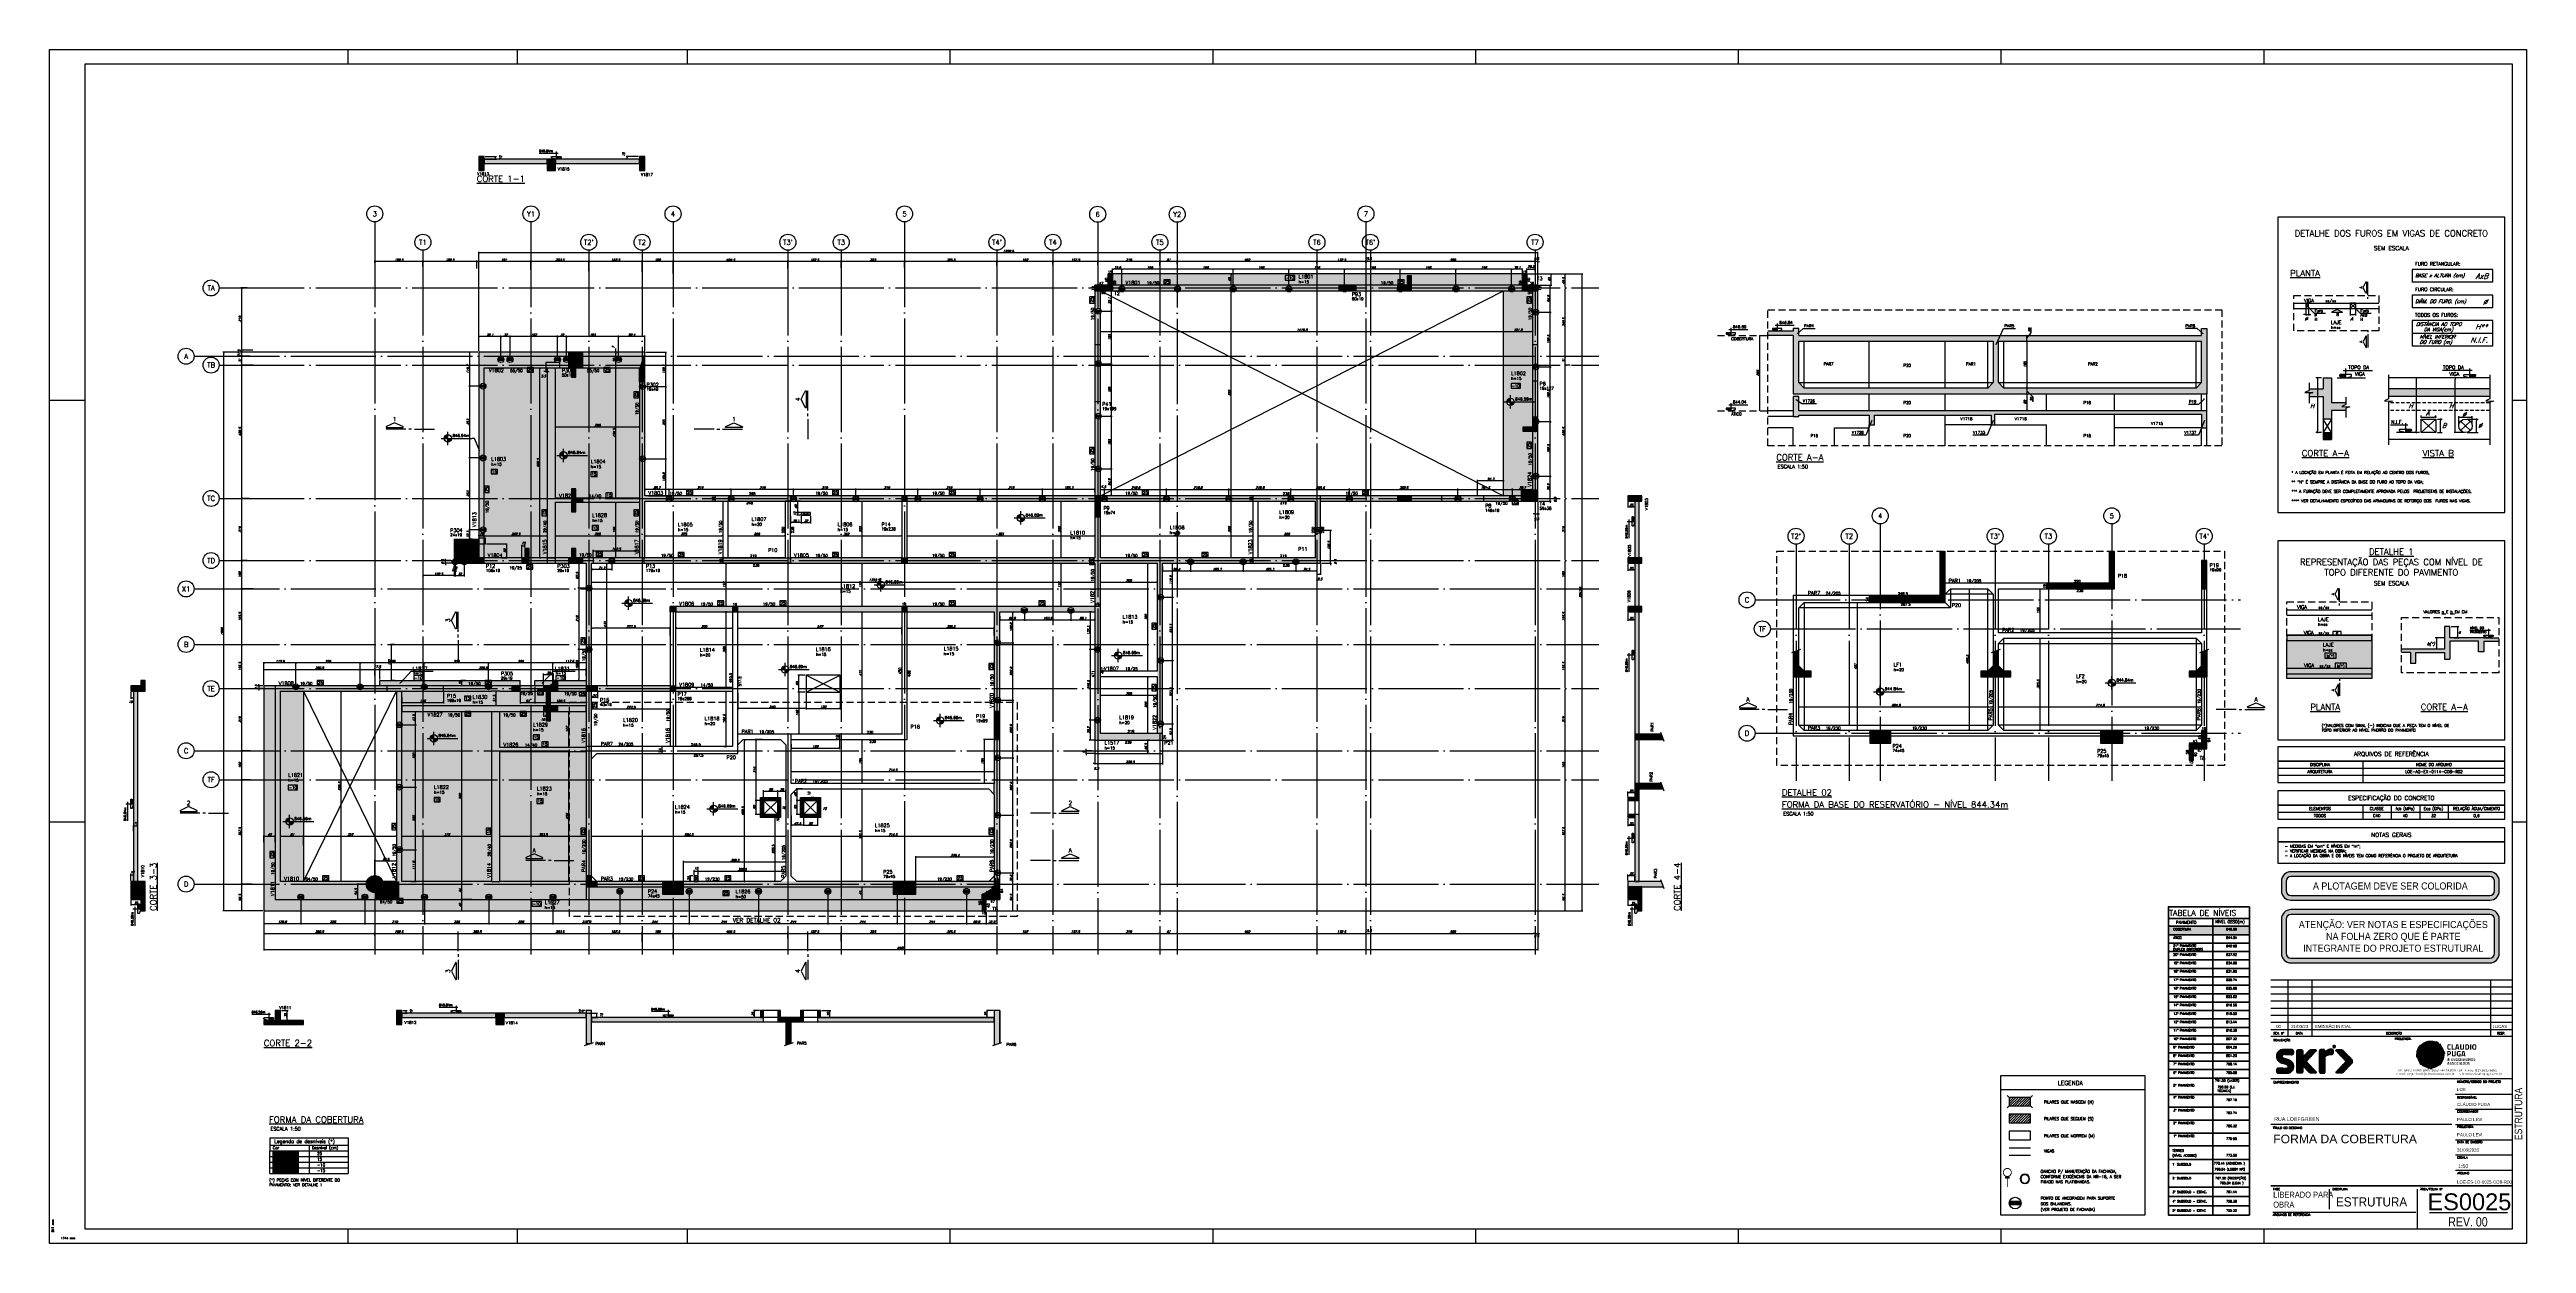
# Model space of a CAD drawing. Header units: millimetres. Extents: x -2404 to 6316, y -1750 to 2455.
import ezdxf
from ezdxf import colors
from ezdxf.entities.mleader import LeaderData, LeaderLine
from ezdxf.enums import TextEntityAlignment as Align
from ezdxf.math import Vec2, Vec3

# ---------------------------------------------------------------- set-up
doc = ezdxf.new("R2010")
doc.units = ezdxf.units.MM
doc.header["$LTSCALE"] = 50
for name, pattern in [('DASHED', [0.75, 0.5, -0.25]), ('EIXO', [6.8, 6, -0.4, 0, -0.4]), ('HIDDEN', [0.375, 0.25, -0.125])]:
    doc.linetypes.add(name, pattern=pattern)
for name, color, linetype in [('242', 3, 'Continuous'), ('6', 4, 'Continuous'), ('AR-TEXTO_REGUA 120_1-200', 4, 'Continuous'), ('CARIMBO', 7, 'Continuous'), ('CB', 7, 'Continuous'), ('F-ARM', 6, 'Continuous'), ('F-AUX', 2, 'Continuous'), ('F-AUX-RED', 1, 'Continuous'), ('F-CORTE', 4, 'Continuous'), ('F-CORTE-INDICAÇÃO', 4, 'Continuous'), ('F-COTAS', 106, 'Continuous'), ('F-COTAS ANCORAGEM', 106, 'Continuous'), ('F-COTAS-FUROS', 50, 'Continuous'), ('F-DESNIVEL-1', 254, 'Continuous'), ('F-DET_LINHA', 1, 'Continuous'), ('F-DET_TEXTO', 3, 'Continuous'), ('F-EIXO', 12, 'EIXO'), ('F-FURO-PAREDE-TEXTOS', 2, 'Continuous'), ('F-FUROS', 2, 'Continuous'), ('F-GANCHOS', 4, 'Continuous'), ('F-HACHURA-DET', 1, 'Continuous'), ('F-LAJES', 3, 'Continuous'), ('F-LAJES-DIM', 2, 'Continuous'), ('F-LAJES-NOME', 4, 'Continuous'), ('F-LEADER', 1, 'Continuous'), ('F-LOGO', 7, 'Continuous'), ('F-MARGEM', 1, 'Continuous'), ('F-NÍVEL-PLANTA', 2, 'Continuous'), ('F-PILARES', 170, 'Continuous'), ('F-PILARES-DIM', 172, 'Continuous'), ('F-PILARES-HACH', 174, 'Continuous'), ('F-PILARES-M', 170, 'Continuous'), ('F-PILARES-NOME', 170, 'Continuous'), ('F-PILARES-S', 170, 'Continuous'), ('F-SOLIDO', 71, 'Continuous'), ('F-SOLIDO-CORTE', 71, 'Continuous'), ('F-TABELA-NÍVEIS', 1, 'Continuous'), ('F-TEXTO', 6, 'Continuous'), ('F-TEXTO-CYAN', 4, 'Continuous'), ('F-TEXTO-GREEN', 3, 'Continuous'), ('F-TEXTO-YELLOW', 2, 'Continuous'), ('F-VIGAS', 3, 'Continuous'), ('F-VIGAS-DIM', 2, 'Continuous'), ('F-VIGAS-NOME', 4, 'Continuous'), ('F-VISTA', 2, 'Continuous'), ('F-VÃO', 1, 'Continuous'), ('logo', 10, 'Continuous')]:
    doc.layers.add(name, color=color, linetype=linetype)
for name, color, linetype, lineweight in [('ARQ-ANO-TXT', 2, 'Continuous', 9), ('ARQ-DET', 1, 'Continuous', 9), ('TERRENO', 3, 'Continuous', 30)]:
    doc.layers.add(name, color=color, linetype=linetype, lineweight=lineweight)
for name, color, linetype, true_color in [('F-DESNIVEL-2', 254, 'Continuous', 0xffd1e8), ('F-DESNIVEL-3', 254, 'Continuous', 0xd5c7ff), ('F-DESNIVEL-4', 254, 'Continuous', 0xc3f1b6)]:
    doc.layers.add(name, color=color, linetype=linetype, true_color=true_color)
doc.styles.add('100-RL-R080', font='arial.ttf', dxfattribs={"width": 0.9, "height": 20})
doc.styles.add('8718-AE-BARR-FORM-R09$0$ROMANS', font='romans.shx', dxfattribs={"oblique": 20})
doc.styles.add('AR-REF', font='arial.ttf')
doc.styles.add('CONT-TITULO', font='arial.ttf')
doc.styles.add('CP-TEXT-INCL', font='romans.shx', dxfattribs={"oblique": 20})
doc.styles.add('CP-TEXTO', font='romans.shx')
doc.styles.add('Graphite Light Narrow', font='')
doc.styles.add('MCP', font='romans.shx')
doc.styles.add('NFOLHA', font='ARIALN.TTF')
doc.styles.add('REGUA-120-esc1_200', font='simplex.shx', dxfattribs={"height": 0.6})
doc.styles.add('ROMANS', font='romans.shx')
doc.styles.get("Standard").update_dxf_attribs({"font": 'romans.shx'})
doc.styles.add('STYLE3', font='romans.shx')
doc.styles.add('TITULO DESENHO', font='arial.ttf', dxfattribs={"width": 1.02})
doc.styles.get('Graphite Light Narrow').set_extended_font_data('Graphite Light Narrow')
doc.dimstyles.new('CP-COTAS-25', dxfattribs={"dimtxt": 6.25, "dimasz": 2.5, "dimexe": 2.5, "dimexo": 2.5, "dimgap": 1.25, "dimtad": 1, "dimdec": 1, "dimdsep": 46, "dimtxsty": 'CP-TEXT-INCL', "dimblk1": 'DOT', "dimblk2": 'DOT', "dimsah": 1, "dimcen": 4.5, "dimclrd": 256, "dimclre": 256, "dimclrt": 256, "dimadec": 0, "dimazin": 0, "dimtfac": 1, "dimtdec": 1, "dimtmove": 2, "dimatfit": 3, "dimldrblk": 'DOT', "dimtolj": 1, "dimarcsym": 0})
doc.dimstyles.new('CP-COTAS-50', dxfattribs={"dimscale": 0.64, "dimtxt": 12.5, "dimasz": 5, "dimexe": 5, "dimexo": 5, "dimgap": 2.5, "dimtad": 1, "dimdec": 1, "dimdsep": 46, "dimtxsty": 'CP-TEXT-INCL', "dimblk1": 'DOT', "dimblk2": 'DOT', "dimsah": 1, "dimcen": 9, "dimclrd": 256, "dimclre": 256, "dimclrt": 256, "dimadec": 0, "dimazin": 0, "dimtfac": 1, "dimtdec": 1, "dimtmove": 2, "dimatfit": 3, "dimldrblk": 'DOT', "dimfxl": 5, "dimtolj": 1, "dimarcsym": 0})
doc.dimstyles.new('CP-COTAS-75', dxfattribs={"dimscale": 0.8, "dimtxt": 18.75, "dimasz": 7.5, "dimexe": 7.5, "dimexo": 7.5, "dimgap": 3.75, "dimtad": 1, "dimdsep": 46, "dimtxsty": 'CP-TEXT-INCL', "dimblk1": 'DOT', "dimblk2": 'DOT', "dimsah": 1, "dimcen": 13.5, "dimclrd": 256, "dimclre": 256, "dimclrt": 256, "dimadec": 0, "dimazin": 0, "dimtfac": 1, "dimtofl": 0, "dimtmove": 2, "dimatfit": 3, "dimldrblk": 'DOT', "dimfxl": 7.5, "dimtolj": 1, "dimarcsym": 0})
pattern_1 = [(45, (-50, 531.506), (-2.245064, 2.245064), [])]
pattern_2 = [(45, (2500, 0), (-2.245064, 2.245064), [])]
pattern_3 = [(45, (383.725, 109.5345), (-4.419417, 4.419417), [])]

# ---------------------------------------------------------------- blocks, each defined once
blk = doc.blocks.new('*U39')
at = {"layer": 'F-EIXO'}
blk.add_line((0, 0), (1709.4, 0), dxfattribs=at)
at = {"layer": 'F-EIXO', "color": 2, "linetype": 'Continuous'}
blk.add_circle((-28.2, 0), 28.2, dxfattribs=at)
at = {"layer": 'F-TEXTO', "style": 'ROMANS'}
blk.add_attdef('EIXO', text='', height=17.5, dxfattribs=at).set_placement((-28.2, 0), align=Align.MIDDLE_CENTER)
blk = doc.blocks.new('*U24')
at = {"layer": 'F-EIXO'}
blk.add_line((0, 0), (1655.5, 0), dxfattribs=at)
at = {"layer": 'F-EIXO', "color": 2, "linetype": 'Continuous'}
blk.add_circle((-28.2, 0), 28.2, dxfattribs=at)
at = {"layer": 'F-TEXTO', "style": 'ROMANS'}
blk.add_attdef('EIXO', text='', height=17.5, dxfattribs=at).set_placement((-28.2, 0), align=Align.MIDDLE_CENTER)
blk = doc.blocks.new('*U37')
at = {"layer": 'F-EIXO'}
blk.add_line((0, 0), (0, -833.8), dxfattribs=at)
at = {"layer": 'F-EIXO', "color": 2, "linetype": 'Continuous'}
blk.add_circle((0, 28.2), 28.2, dxfattribs=at)
at = {"layer": 'F-TEXTO', "style": 'ROMANS'}
blk.add_attdef('EIXO', text='', height=17.5, rotation=360, dxfattribs=at).set_placement((0, 28.2), align=Align.MIDDLE_CENTER)
blk = doc.blocks.new('*U38')
at = {"layer": 'F-EIXO'}
blk.add_line((0, 0), (0, -905.5), dxfattribs=at)
at = {"layer": 'F-EIXO', "color": 2, "linetype": 'Continuous'}
blk.add_circle((0, 28.2), 28.2, dxfattribs=at)
at = {"layer": 'F-TEXTO', "style": 'ROMANS'}
blk.add_attdef('EIXO', text='', height=17.5, rotation=360, dxfattribs=at).set_placement((0, 28.2), align=Align.MIDDLE_CENTER)
blk = doc.blocks.new('Nível - Planta')
at = {"layer": 'F-NÍVEL-PLANTA'}
h = blk.add_hatch(color=71, dxfattribs=at)
h.paths.add_polyline_path([(0, 0), (0, 0.26, 0.414214), (-0.26, 0)])
h.paths.add_polyline_path([(0.26, 0), (0, 0), (0, -0.26, 0.414214)])
for p, q in [((-0.47, 0), (1.7, 0)), ((0, -0.47), (0, 0.47))]:
    blk.add_line(p, q, dxfattribs=at)
blk.add_circle((0, 0), 0.26, dxfattribs=at)
at = {"layer": 'F-TEXTO', "color": 3, "style": 'MCP'}
blk.add_attdef('NÍVEL', (0.33, 0.1), '', height=0.2, dxfattribs=at)
blk = doc.blocks.new('*U16')
at = {"layer": 'F-EIXO'}
blk.add_line((0, 0), (4857.5, 0), dxfattribs=at)
at = {"layer": 'F-EIXO', "color": 2, "linetype": 'Continuous'}
blk.add_circle((-28.2, 0), 28.2, dxfattribs=at)
at = {"layer": 'F-TEXTO', "style": 'ROMANS'}
blk.add_attdef('EIXO', text='', height=17.5, dxfattribs=at).set_placement((-28.2, 0), align=Align.MIDDLE_CENTER)
blk = doc.blocks.new('*U17')
at = {"layer": 'F-EIXO'}
blk.add_line((0, 0), (4945.5, 0), dxfattribs=at)
at = {"layer": 'F-EIXO', "color": 2, "linetype": 'Continuous'}
blk.add_circle((-28.2, 0), 28.2, dxfattribs=at)
at = {"layer": 'F-TEXTO', "style": 'ROMANS'}
blk.add_attdef('EIXO', text='', height=17.5, dxfattribs=at).set_placement((-28.2, 0), align=Align.MIDDLE_CENTER)
blk = doc.blocks.new('*U22')
at = {"layer": 'F-EIXO'}
blk.add_line((0, 0), (0, -2479.8), dxfattribs=at)
at = {"layer": 'F-EIXO', "color": 2, "linetype": 'Continuous'}
blk.add_circle((0, 28.2), 28.2, dxfattribs=at)
at = {"layer": 'F-TEXTO', "style": 'ROMANS'}
blk.add_attdef('EIXO', text='', height=17.5, rotation=360, dxfattribs=at).set_placement((0, 28.2), align=Align.MIDDLE_CENTER)
blk = doc.blocks.new('*U21')
at = {"layer": 'F-EIXO'}
blk.add_line((0, 0), (0, -2578.3), dxfattribs=at)
at = {"layer": 'F-EIXO', "color": 2, "linetype": 'Continuous'}
blk.add_circle((0, 28.2), 28.2, dxfattribs=at)
at = {"layer": 'F-TEXTO', "style": 'ROMANS'}
blk.add_attdef('EIXO', text='', height=17.5, rotation=360, dxfattribs=at).set_placement((0, 28.2), align=Align.MIDDLE_CENTER)
blk = doc.blocks.new('*U19')
at = {"layer": 'F-EIXO'}
blk.add_line((0, 0), (0, -2579.8), dxfattribs=at)
at = {"layer": 'F-EIXO', "color": 2, "linetype": 'Continuous'}
blk.add_circle((0, 28.2), 28.2, dxfattribs=at)
at = {"layer": 'F-TEXTO', "style": 'ROMANS'}
blk.add_attdef('EIXO', text='', height=17.5, rotation=360, dxfattribs=at).set_placement((0, 28.2), align=Align.MIDDLE_CENTER)
blk = doc.blocks.new('*U18')
at = {"layer": 'F-EIXO'}
blk.add_line((0, 0), (0, -2479.8), dxfattribs=at)
at = {"layer": 'F-EIXO', "color": 2, "linetype": 'Continuous'}
blk.add_circle((0, 28.2), 28.2, dxfattribs=at)
at = {"layer": 'F-TEXTO', "style": 'ROMANS'}
blk.add_attdef('EIXO', text='', height=17.5, rotation=360, dxfattribs=at).set_placement((0, 28.2), align=Align.MIDDLE_CENTER)
blk = doc.blocks.new('*U20')
at = {"layer": 'F-EIXO'}
blk.add_line((0, 0), (0, -2579.8), dxfattribs=at)
at = {"layer": 'F-EIXO', "color": 2, "linetype": 'Continuous'}
blk.add_circle((0, 28.2), 28.2, dxfattribs=at)
at = {"layer": 'F-TEXTO', "style": 'ROMANS'}
blk.add_attdef('EIXO', text='', height=17.5, rotation=360, dxfattribs=at).set_placement((0, 28.2), align=Align.MIDDLE_CENTER)
blk = doc.blocks.new('*U23')
at = {"layer": 'F-EIXO'}
blk.add_line((0, 0), (0, -2579.8), dxfattribs=at)
at = {"layer": 'F-EIXO', "color": 2, "linetype": 'Continuous'}
blk.add_circle((0, 28.2), 28.2, dxfattribs=at)
at = {"layer": 'F-TEXTO', "style": 'ROMANS'}
blk.add_attdef('EIXO', text='', height=17.5, rotation=360, dxfattribs=at).set_placement((0, 28.2), align=Align.MIDDLE_CENTER)
blk = doc.blocks.new('*U12')
at = {"layer": 'F-LAJES-DIM', "color": 1}
blk.add_lwpolyline([(0, 0), (22, 0), (22, 16), (0, 16)], close=True, dxfattribs=at)
at = {"layer": 'F-LAJES-DIM', "style": 'MCP'}
blk.add_attdef('DIM', text='', height=10, dxfattribs=at).set_placement((11, 8), align=Align.MIDDLE_CENTER)
blk = doc.blocks.new('*U11')
at = {"layer": 'F-LAJES-DIM', "color": 1}
blk.add_lwpolyline([(0, 0), (33, 0), (33, 16), (0, 16)], close=True, dxfattribs=at)
at = {"layer": 'F-LAJES-DIM', "style": 'MCP'}
blk.add_attdef('DIM', text='', height=10, dxfattribs=at).set_placement((16.5, 8), align=Align.MIDDLE_CENTER)
blk = doc.blocks.new('*U5')
at = {"layer": 'F-VIGAS-DIM', "color": 1}
blk.add_lwpolyline([(0, 0), (22, 0), (22, 16), (0, 16)], close=True, dxfattribs=at)
at = {"layer": 'F-VIGAS-DIM', "style": 'MCP'}
blk.add_attdef('DIM', text='', height=10, dxfattribs=at).set_placement((11, 8), align=Align.MIDDLE_CENTER)
blk = doc.blocks.new('*U8')
at = {"layer": 'F-CORTE-INDICAÇÃO'}
for p, q in [((70, 0), (0, 0)), ((80, 0), (90, 0)), ((100, 0), (170, 0))]:
    blk.add_line(p, q, dxfattribs=at)
blk.add_lwpolyline([(112, 6, -0.802585), (111.2, 9.8), (140, 23.3), (168.8, 9.8, -0.802585), (168, 6)], format="xyb", close=True, dxfattribs=at)
at = {"layer": 'F-CORTE-INDICAÇÃO', "style": 'ROMANS'}
blk.add_attdef('CORTE', text='', height=15, dxfattribs=at).set_placement((140, 35.8), align=Align.MIDDLE_CENTER)
at = {"layer": 'F-CORTE-INDICAÇÃO', "color": 2, "style": 'ROMANS'}
blk.add_attdef('FOLHA', text='', height=12, dxfattribs=at).set_placement((140, -10), align=Align.MIDDLE_CENTER)
blk = doc.blocks.new('*U9')
at = {"layer": 'F-CORTE-INDICAÇÃO'}
for p, q in [((-100, 0), (-170, 0)), ((-80, 0), (-90, 0)), ((-70, 0), (0, 0))]:
    blk.add_line(p, q, dxfattribs=at)
blk.add_lwpolyline([(-112, 6, 0.802585), (-111.2, 9.8), (-140, 23.3), (-168.8, 9.8, 0.802585), (-168, 6)], format="xyb", close=True, dxfattribs=at)
at = {"layer": 'F-CORTE-INDICAÇÃO', "style": 'ROMANS'}
blk.add_attdef('CORTE', text='', height=15, dxfattribs=at).set_placement((-140, 35.8), align=Align.MIDDLE_CENTER)
at = {"layer": 'F-CORTE-INDICAÇÃO', "color": 2, "style": 'ROMANS'}
blk.add_attdef('FOLHA', text='', height=12, dxfattribs=at).set_placement((-140, -10), align=Align.MIDDLE_CENTER)
blk = doc.blocks.new('Nível - Vista')
at = {"layer": 'F-SOLIDO'}
blk.add_hatch(color=256, dxfattribs=at).paths.add_polyline_path([(0, 0.24), (-0.38, 0.24, 0.414214), (-0.42, 0.2), (-0.42, 0.15, 0.331206), (-0.39, 0.11), (-0.01, 0, 0.072993), (0, 0)])
at = {"layer": 'F-AUX', "color": 2}
for p, q in [((-0.17, 0.52), (1.49, 0.52)), ((0, 0.67), (0, 0))]:
    blk.add_line(p, q, dxfattribs=at)
blk.add_lwpolyline([(-0.01, 0, 0.146769), (0.01, 0), (0.39, 0.11, 0.331206), (0.42, 0.15), (0.42, 0.2, 0.414214), (0.38, 0.24), (-0.38, 0.24, 0.414214), (-0.42, 0.2), (-0.42, 0.15, 0.331206), (-0.39, 0.11), (-0.01, 0, 0.146769), (0.01, 0)], format="xyb", dxfattribs=at)
at = {"layer": 'F-TEXTO', "color": 3, "style": 'MCP'}
blk.add_attdef('NÍVEL', (0.19, 0.64), '', height=0.25, dxfattribs=at)
blk = doc.blocks.new('_DOT')
at = {"color": 0, "linetype": 'ByBlock'}
blk.add_line((-0.5, 0), (-1, 0), dxfattribs=at)
at = {"color": 0, "linetype": 'ByBlock', "const_width": 0.5}
blk.add_lwpolyline([(-0.25, 0, 1), (0.25, 0, 1)], format="xyb", close=True, dxfattribs=at)
blk = doc.blocks.new('*D26')
at = {"layer": 'DEFPOINTS', "color": 0, "transparency": 16777216}
for p in [(3615.2, 1447.7), (3615.2, 1182.7), (3615.2, 1182.7)]:
    blk.add_point(p, dxfattribs=at)
at = {"layer": 'F-COTAS', "lineweight": -2, "transparency": 16777216}
blk.add_line((3615.2, 1444.5), (3615.2, 1185.9), dxfattribs=at)
at = {"layer": 'F-COTAS', "lineweight": -2, "transparency": 16777216, "xscale": 3.2, "yscale": 3.2, "zscale": 3.2}
for p, rotation in [((3615.2, 1447.7), 90), ((3615.2, 1182.7), 270)]:
    blk.add_blockref('_DOT', p, dxfattribs=dict(at, rotation=rotation))
at = {"layer": 'F-COTAS', "transparency": 16777216, "insert": (3609.6, 1315.2), "char_height": 8, "attachment_point": 5, "rotation": 90, "style": 'CP-TEXT-INCL'}
blk.add_mtext('\\A1;265', dxfattribs=at)
blk = doc.blocks.new('*D27')
at = {"layer": 'DEFPOINTS', "color": 0, "transparency": 16777216}
for p in [(4556.2, 1427.7), (4556.2, 1262.7), (4556.2, 1262.7)]:
    blk.add_point(p, dxfattribs=at)
at = {"layer": 'F-COTAS', "lineweight": -2, "transparency": 16777216}
blk.add_line((4556.2, 1424.5), (4556.2, 1265.9), dxfattribs=at)
at = {"layer": 'F-COTAS', "lineweight": -2, "transparency": 16777216, "xscale": 3.2, "yscale": 3.2, "zscale": 3.2}
for p, rotation in [((4556.2, 1427.7), 90), ((4556.2, 1262.7), 270)]:
    blk.add_blockref('_DOT', p, dxfattribs=dict(at, rotation=rotation))
at = {"layer": 'F-COTAS', "transparency": 16777216, "insert": (4550.6, 1345.2), "char_height": 8, "attachment_point": 5, "rotation": 90, "style": 'CP-TEXT-INCL'}
blk.add_mtext('\\A1;165', dxfattribs=at)
blk = doc.blocks.new('*D28')
at = {"layer": 'DEFPOINTS', "color": 0, "transparency": 16777216}
for p in [(4556.2, 1262.7), (4556.2, 1242.7), (4556.2, 1242.7)]:
    blk.add_point(p, dxfattribs=at)
at = {"layer": 'F-COTAS', "lineweight": -2, "transparency": 16777216}
for p, q in [((4556.2, 1259.5), (4556.2, 1245.9)), ((4556.2, 1252.7), (4578.2, 1232.2)), ((4578.2, 1232.2), (4578.2, 1214))]:
    blk.add_line(p, q, dxfattribs=at)
at = {"layer": 'F-COTAS', "lineweight": -2, "transparency": 16777216, "xscale": 3.2, "yscale": 3.2, "zscale": 3.2}
for p, rotation in [((4556.2, 1262.7), 90), ((4556.2, 1242.7), 270)]:
    blk.add_blockref('_DOT', p, dxfattribs=dict(at, rotation=rotation))
at = {"layer": 'F-COTAS', "transparency": 16777216, "insert": (4572.6, 1223.1), "char_height": 8, "attachment_point": 5, "rotation": 90, "style": 'CP-TEXT-INCL'}
blk.add_mtext('\\A1;20', dxfattribs=at)
blk = doc.blocks.new('*D29')
at = {"layer": 'DEFPOINTS', "color": 0, "transparency": 16777216}
for p in [(4556.2, 1242.7), (4556.2, 1182.7), (4556.2, 1182.7)]:
    blk.add_point(p, dxfattribs=at)
at = {"layer": 'F-COTAS', "lineweight": -2, "transparency": 16777216}
blk.add_line((4556.2, 1239.5), (4556.2, 1185.9), dxfattribs=at)
at = {"layer": 'F-COTAS', "lineweight": -2, "transparency": 16777216, "xscale": 3.2, "yscale": 3.2, "zscale": 3.2}
for p, rotation in [((4556.2, 1242.7), 90), ((4556.2, 1182.7), 270)]:
    blk.add_blockref('_DOT', p, dxfattribs=dict(at, rotation=rotation))
at = {"layer": 'F-COTAS', "transparency": 16777216, "insert": (4550.6, 1212.7), "char_height": 8, "attachment_point": 5, "rotation": 90, "style": 'CP-TEXT-INCL'}
blk.add_mtext('\\A1;60', dxfattribs=at)
blk = doc.blocks.new('*D30')
at = {"layer": 'DEFPOINTS', "color": 0, "transparency": 16777216}
for p in [(4556.2, 1447.7), (4556.2, 1427.7), (4557.1, 1447.7)]:
    blk.add_point(p, dxfattribs=at)
at = {"layer": 'F-COTAS', "lineweight": -2, "transparency": 16777216}
for p, q in [((4553.9, 1447.7), (4553, 1447.7)), ((4556.2, 1437.7), (4571.5, 1457.6)), ((4556.2, 1430.9), (4556.2, 1444.5)), ((4571.5, 1457.6), (4571.5, 1475.8))]:
    blk.add_line(p, q, dxfattribs=at)
at = {"layer": 'F-COTAS', "lineweight": -2, "transparency": 16777216, "xscale": 3.2, "yscale": 3.2, "zscale": 3.2}
for p, rotation in [((4556.2, 1447.7), 90), ((4556.2, 1427.7), 270)]:
    blk.add_blockref('_DOT', p, dxfattribs=dict(at, rotation=rotation))
at = {"layer": 'F-COTAS', "transparency": 16777216, "insert": (4565.9, 1466.7), "char_height": 8, "attachment_point": 5, "rotation": 90, "style": 'CP-TEXT-INCL'}
blk.add_mtext('\\A1;20', dxfattribs=at)
blk = doc.blocks.new('*D31')
at = {"layer": 'DEFPOINTS', "color": 0, "transparency": 16777216}
for p in [(3753.5, 140.1), (4438, 140.1), (4438, 140.1)]:
    blk.add_point(p, dxfattribs=at)
at = {"layer": 'F-COTAS', "lineweight": -2, "transparency": 16777216}
blk.add_line((3756.7, 140.1), (4434.8, 140.1), dxfattribs=at)
at = {"layer": 'F-COTAS', "lineweight": -2, "transparency": 16777216, "xscale": 3.2, "yscale": 3.2, "zscale": 3.2, "rotation": 180}
blk.add_blockref('_DOT', (3753.5, 140.1), dxfattribs=at)
at = {"layer": 'F-COTAS', "lineweight": -2, "transparency": 16777216, "xscale": 3.2, "yscale": 3.2, "zscale": 3.2}
blk.add_blockref('_DOT', (4438, 140.1), dxfattribs=at)
at = {"layer": 'F-COTAS', "transparency": 16777216, "insert": (4095.8, 145.7), "char_height": 8, "attachment_point": 5, "style": 'CP-TEXT-INCL'}
blk.add_mtext('\\A1;684.5', dxfattribs=at)
blk = doc.blocks.new('*D32')
at = {"layer": 'DEFPOINTS', "color": 0, "transparency": 16777216}
for p in [(4457, 140.1), (5171.5, 140.1), (5171.5, 140.1)]:
    blk.add_point(p, dxfattribs=at)
at = {"layer": 'F-COTAS', "lineweight": -2, "transparency": 16777216}
blk.add_line((4460.2, 140.1), (5168.3, 140.1), dxfattribs=at)
at = {"layer": 'F-COTAS', "lineweight": -2, "transparency": 16777216, "xscale": 3.2, "yscale": 3.2, "zscale": 3.2, "rotation": 180}
blk.add_blockref('_DOT', (4457, 140.1), dxfattribs=at)
at = {"layer": 'F-COTAS', "lineweight": -2, "transparency": 16777216, "xscale": 3.2, "yscale": 3.2, "zscale": 3.2}
blk.add_blockref('_DOT', (5171.5, 140.1), dxfattribs=at)
at = {"layer": 'F-COTAS', "transparency": 16777216, "insert": (4814.2, 145.7), "char_height": 8, "attachment_point": 5, "style": 'CP-TEXT-INCL'}
blk.add_mtext('\\A1;714.5', dxfattribs=at)
blk = doc.blocks.new('*D33')
at = {"layer": 'DEFPOINTS', "color": 0, "transparency": 16777216}
for p in [(3958.9, 507.5), (3958.9, 56.5), (3958.9, 56.5)]:
    blk.add_point(p, dxfattribs=at)
at = {"layer": 'F-COTAS', "lineweight": -2, "transparency": 16777216}
blk.add_line((3958.9, 504.3), (3958.9, 59.7), dxfattribs=at)
at = {"layer": 'F-COTAS', "lineweight": -2, "transparency": 16777216, "xscale": 3.2, "yscale": 3.2, "zscale": 3.2}
for p, rotation in [((3958.9, 507.5), 90), ((3958.9, 56.5), 270)]:
    blk.add_blockref('_DOT', p, dxfattribs=dict(at, rotation=rotation))
at = {"layer": 'F-COTAS', "transparency": 16777216, "insert": (3953.3, 282), "char_height": 8, "attachment_point": 5, "rotation": 90, "style": 'CP-TEXT-INCL'}
blk.add_mtext('\\A1;451', dxfattribs=at)
blk = doc.blocks.new('*D34')
at = {"layer": 'DEFPOINTS', "color": 0, "transparency": 16777216}
for p in [(4353.5, 556), (4353.5, 56.5), (4353.5, 56.5)]:
    blk.add_point(p, dxfattribs=at)
at = {"layer": 'F-COTAS', "lineweight": -2, "transparency": 16777216}
blk.add_line((4353.5, 552.8), (4353.5, 59.7), dxfattribs=at)
at = {"layer": 'F-COTAS', "lineweight": -2, "transparency": 16777216, "xscale": 3.2, "yscale": 3.2, "zscale": 3.2}
for p, rotation in [((4353.5, 556), 90), ((4353.5, 56.5), 270)]:
    blk.add_blockref('_DOT', p, dxfattribs=dict(at, rotation=rotation))
at = {"layer": 'F-COTAS', "transparency": 16777216, "insert": (4347.9, 306.3), "char_height": 8, "attachment_point": 5, "rotation": 90, "style": 'CP-TEXT-INCL'}
blk.add_mtext('\\A1;499.5', dxfattribs=at)
blk = doc.blocks.new('*D35')
at = {"layer": 'DEFPOINTS', "color": 0, "transparency": 16777216}
for p in [(4602.2, 556), (4602.2, 401), (4602.2, 401)]:
    blk.add_point(p, dxfattribs=at)
at = {"layer": 'F-COTAS', "lineweight": -2, "transparency": 16777216}
blk.add_line((4602.2, 552.8), (4602.2, 404.2), dxfattribs=at)
at = {"layer": 'F-COTAS', "lineweight": -2, "transparency": 16777216, "xscale": 3.2, "yscale": 3.2, "zscale": 3.2}
for p, rotation in [((4602.2, 556), 90), ((4602.2, 401), 270)]:
    blk.add_blockref('_DOT', p, dxfattribs=dict(at, rotation=rotation))
at = {"layer": 'F-COTAS', "transparency": 16777216, "insert": (4596.6, 478.5), "char_height": 8, "attachment_point": 5, "rotation": 90, "style": 'CP-TEXT-INCL'}
blk.add_mtext('\\A1;155', dxfattribs=at)
blk = doc.blocks.new('*D36')
at = {"layer": 'DEFPOINTS', "color": 0, "transparency": 16777216}
for p in [(4602.2, 382), (4602.2, 56.5), (4602.2, 56.5)]:
    blk.add_point(p, dxfattribs=at)
at = {"layer": 'F-COTAS', "lineweight": -2, "transparency": 16777216}
blk.add_line((4602.2, 378.8), (4602.2, 59.7), dxfattribs=at)
at = {"layer": 'F-COTAS', "lineweight": -2, "transparency": 16777216, "xscale": 3.2, "yscale": 3.2, "zscale": 3.2}
for p, rotation in [((4602.2, 382), 90), ((4602.2, 56.5), 270)]:
    blk.add_blockref('_DOT', p, dxfattribs=dict(at, rotation=rotation))
at = {"layer": 'F-COTAS', "transparency": 16777216, "insert": (4596.6, 219.3), "char_height": 8, "attachment_point": 5, "rotation": 90, "style": 'CP-TEXT-INCL'}
blk.add_mtext('\\A1;325.5', dxfattribs=at)
blk = doc.blocks.new('*D40')
at = {"layer": 'DEFPOINTS', "color": 0, "transparency": 16777216}
for p in [(-1510, -315.9), (-1183, -315.9), (-1183, -315.9)]:
    blk.add_point(p, dxfattribs=at)
at = {"layer": 'F-COTAS', "lineweight": -2, "transparency": 16777216}
blk.add_line((-1506.8, -315.9), (-1186.2, -315.9), dxfattribs=at)
at = {"layer": 'F-COTAS', "lineweight": -2, "transparency": 16777216, "xscale": 3.2, "yscale": 3.2, "zscale": 3.2, "rotation": 180}
blk.add_blockref('_DOT', (-1510, -315.9), dxfattribs=at)
at = {"layer": 'F-COTAS', "lineweight": -2, "transparency": 16777216, "xscale": 3.2, "yscale": 3.2, "zscale": 3.2}
blk.add_blockref('_DOT', (-1183, -315.9), dxfattribs=at)
at = {"layer": 'F-COTAS', "transparency": 16777216, "insert": (-1346.5, -310.3), "char_height": 8, "attachment_point": 5, "style": 'CP-TEXT-INCL'}
blk.add_mtext('\\A1;327', dxfattribs=at)
blk = doc.blocks.new('*D41')
at = {"layer": 'DEFPOINTS', "color": 0, "transparency": 16777216}
for p in [(-1164, -315.9), (-848, -315.9), (-848, -315.9)]:
    blk.add_point(p, dxfattribs=at)
at = {"layer": 'F-COTAS', "lineweight": -2, "transparency": 16777216}
blk.add_line((-1160.8, -315.9), (-851.2, -315.9), dxfattribs=at)
at = {"layer": 'F-COTAS', "lineweight": -2, "transparency": 16777216, "xscale": 3.2, "yscale": 3.2, "zscale": 3.2, "rotation": 180}
blk.add_blockref('_DOT', (-1164, -315.9), dxfattribs=at)
at = {"layer": 'F-COTAS', "lineweight": -2, "transparency": 16777216, "xscale": 3.2, "yscale": 3.2, "zscale": 3.2}
blk.add_blockref('_DOT', (-848, -315.9), dxfattribs=at)
at = {"layer": 'F-COTAS', "transparency": 16777216, "insert": (-1006, -310.3), "char_height": 8, "attachment_point": 5, "style": 'CP-TEXT-INCL'}
blk.add_mtext('\\A1;316', dxfattribs=at)
blk = doc.blocks.new('*D42')
at = {"layer": 'DEFPOINTS', "color": 0, "transparency": 16777216}
for p in [(-819, -315.9), (-515.5, -315.9), (-515.5, -315.9)]:
    blk.add_point(p, dxfattribs=at)
at = {"layer": 'F-COTAS', "lineweight": -2, "transparency": 16777216}
blk.add_line((-815.8, -315.9), (-518.7, -315.9), dxfattribs=at)
at = {"layer": 'F-COTAS', "lineweight": -2, "transparency": 16777216, "xscale": 3.2, "yscale": 3.2, "zscale": 3.2, "rotation": 180}
blk.add_blockref('_DOT', (-819, -315.9), dxfattribs=at)
at = {"layer": 'F-COTAS', "lineweight": -2, "transparency": 16777216, "xscale": 3.2, "yscale": 3.2, "zscale": 3.2}
blk.add_blockref('_DOT', (-515.5, -315.9), dxfattribs=at)
at = {"layer": 'F-COTAS', "transparency": 16777216, "insert": (-667.2, -310.3), "char_height": 8, "attachment_point": 5, "style": 'CP-TEXT-INCL'}
blk.add_mtext('\\A1;303.5', dxfattribs=at)
blk = doc.blocks.new('*D43')
at = {"layer": 'DEFPOINTS', "color": 0, "transparency": 16777216}
for p in [(-496.5, -315.9), (188, -315.9), (188, -315.9)]:
    blk.add_point(p, dxfattribs=at)
at = {"layer": 'F-COTAS', "lineweight": -2, "transparency": 16777216}
blk.add_line((-493.3, -315.9), (184.8, -315.9), dxfattribs=at)
at = {"layer": 'F-COTAS', "lineweight": -2, "transparency": 16777216, "xscale": 3.2, "yscale": 3.2, "zscale": 3.2, "rotation": 180}
blk.add_blockref('_DOT', (-496.5, -315.9), dxfattribs=at)
at = {"layer": 'F-COTAS', "lineweight": -2, "transparency": 16777216, "xscale": 3.2, "yscale": 3.2, "zscale": 3.2}
blk.add_blockref('_DOT', (188, -315.9), dxfattribs=at)
at = {"layer": 'F-COTAS', "transparency": 16777216, "insert": (-154.2, -310.3), "char_height": 8, "attachment_point": 5, "style": 'CP-TEXT-INCL'}
blk.add_mtext('\\A1;684.5', dxfattribs=at)
blk = doc.blocks.new('*D44')
at = {"layer": 'DEFPOINTS', "color": 0, "transparency": 16777216}
for p in [(207, -315.9), (921.5, -315.9), (921.5, -315.9)]:
    blk.add_point(p, dxfattribs=at)
at = {"layer": 'F-COTAS', "lineweight": -2, "transparency": 16777216}
blk.add_line((210.2, -315.9), (918.3, -315.9), dxfattribs=at)
at = {"layer": 'F-COTAS', "lineweight": -2, "transparency": 16777216, "xscale": 3.2, "yscale": 3.2, "zscale": 3.2, "rotation": 180}
blk.add_blockref('_DOT', (207, -315.9), dxfattribs=at)
at = {"layer": 'F-COTAS', "lineweight": -2, "transparency": 16777216, "xscale": 3.2, "yscale": 3.2, "zscale": 3.2}
blk.add_blockref('_DOT', (921.5, -315.9), dxfattribs=at)
at = {"layer": 'F-COTAS', "transparency": 16777216, "insert": (564.2, -310.3), "char_height": 8, "attachment_point": 5, "style": 'CP-TEXT-INCL'}
blk.add_mtext('\\A1;714.5', dxfattribs=at)
blk = doc.blocks.new('*D45')
at = {"layer": 'DEFPOINTS', "color": 0, "transparency": 16777216}
for p in [(-1377.6, 194.5), (-1377.6, 194.5), (-1377.6, -475)]:
    blk.add_point(p, dxfattribs=at)
at = {"layer": 'F-COTAS', "lineweight": -2, "transparency": 16777216}
blk.add_line((-1377.6, -471.8), (-1377.6, 191.3), dxfattribs=at)
at = {"layer": 'F-COTAS', "lineweight": -2, "transparency": 16777216, "xscale": 3.2, "yscale": 3.2, "zscale": 3.2}
for p, rotation in [((-1377.6, 194.5), 90), ((-1377.6, -475), 270)]:
    blk.add_blockref('_DOT', p, dxfattribs=dict(at, rotation=rotation))
at = {"layer": 'F-COTAS', "transparency": 16777216, "insert": (-1383.2, -140.2), "char_height": 8, "attachment_point": 5, "rotation": 90, "style": 'CP-TEXT-INCL'}
blk.add_mtext('\\A1;669.5', dxfattribs=at)
blk = doc.blocks.new('*D46')
at = {"layer": 'DEFPOINTS', "color": 0, "transparency": 16777216}
for p in [(-952.8, 124), (-952.8, 124), (-952.8, -475)]:
    blk.add_point(p, dxfattribs=at)
at = {"layer": 'F-COTAS', "lineweight": -2, "transparency": 16777216}
blk.add_line((-952.8, -471.8), (-952.8, 120.8), dxfattribs=at)
at = {"layer": 'F-COTAS', "lineweight": -2, "transparency": 16777216, "xscale": 3.2, "yscale": 3.2, "zscale": 3.2}
for p, rotation in [((-952.8, 124), 90), ((-952.8, -475), 270)]:
    blk.add_blockref('_DOT', p, dxfattribs=dict(at, rotation=rotation))
at = {"layer": 'F-COTAS', "transparency": 16777216, "insert": (-958.4, -175.5), "char_height": 8, "attachment_point": 5, "rotation": 90, "style": 'CP-TEXT-INCL'}
blk.add_mtext('\\A1;599', dxfattribs=at)
blk = doc.blocks.new('*D47')
at = {"layer": 'DEFPOINTS', "color": 0, "transparency": 16777216}
for p in [(-576.6, -17), (-576.6, -17), (-576.6, -475)]:
    blk.add_point(p, dxfattribs=at)
at = {"layer": 'F-COTAS', "lineweight": -2, "transparency": 16777216}
blk.add_line((-576.6, -471.8), (-576.6, -20.2), dxfattribs=at)
at = {"layer": 'F-COTAS', "lineweight": -2, "transparency": 16777216, "xscale": 3.2, "yscale": 3.2, "zscale": 3.2}
for p, rotation in [((-576.6, -17), 90), ((-576.6, -475), 270)]:
    blk.add_blockref('_DOT', p, dxfattribs=dict(at, rotation=rotation))
at = {"layer": 'F-COTAS', "transparency": 16777216, "insert": (-582.2, -246), "char_height": 8, "attachment_point": 5, "rotation": 90, "style": 'CP-TEXT-INCL'}
blk.add_mtext('\\A1;458', dxfattribs=at)
blk = doc.blocks.new('*D48')
at = {"layer": 'DEFPOINTS', "color": 0, "transparency": 16777216}
for p in [(-576.6, 124), (-576.6, 124), (-576.6, -3)]:
    blk.add_point(p, dxfattribs=at)
at = {"layer": 'F-COTAS', "lineweight": -2, "transparency": 16777216}
blk.add_line((-576.6, 0.2), (-576.6, 120.8), dxfattribs=at)
at = {"layer": 'F-COTAS', "lineweight": -2, "transparency": 16777216, "xscale": 3.2, "yscale": 3.2, "zscale": 3.2}
for p, rotation in [((-576.6, 124), 90), ((-576.6, -3), 270)]:
    blk.add_blockref('_DOT', p, dxfattribs=dict(at, rotation=rotation))
at = {"layer": 'F-COTAS', "transparency": 16777216, "insert": (-582.2, 60.5), "char_height": 8, "attachment_point": 5, "rotation": 90, "style": 'CP-TEXT-INCL'}
blk.add_mtext('\\A1;127', dxfattribs=at)
blk = doc.blocks.new('*D49')
at = {"layer": 'DEFPOINTS', "color": 0, "transparency": 16777216}
for p in [(159, -227.1), (169, -227.1), (169, -227.1)]:
    blk.add_point(p, dxfattribs=at)
at = {"layer": 'F-COTAS', "lineweight": -2, "transparency": 16777216}
blk.add_line((162.2, -227.1), (165.8, -227.1), dxfattribs=at)
at = {"layer": 'F-COTAS', "lineweight": -2, "transparency": 16777216, "xscale": 3.2, "yscale": 3.2, "zscale": 3.2, "rotation": 180}
blk.add_blockref('_DOT', (159, -227.1), dxfattribs=at)
at = {"layer": 'F-COTAS', "lineweight": -2, "transparency": 16777216, "xscale": 3.2, "yscale": 3.2, "zscale": 3.2}
blk.add_blockref('_DOT', (169, -227.1), dxfattribs=at)
at = {"layer": 'F-COTAS', "transparency": 16777216, "insert": (179.7, -215.6), "char_height": 8, "attachment_point": 5, "style": 'CP-TEXT-INCL'}
blk.add_mtext('\\A1;10', dxfattribs=at)
blk = doc.blocks.new('*D50')
at = {"layer": 'DEFPOINTS', "color": 0, "transparency": 16777216}
for p in [(299.5, -227.1), (309.5, -227.1), (309.5, -227.1)]:
    blk.add_point(p, dxfattribs=at)
at = {"layer": 'F-COTAS', "lineweight": -2, "transparency": 16777216}
blk.add_line((302.7, -227.1), (306.3, -227.1), dxfattribs=at)
at = {"layer": 'F-COTAS', "lineweight": -2, "transparency": 16777216, "xscale": 3.2, "yscale": 3.2, "zscale": 3.2, "rotation": 180}
blk.add_blockref('_DOT', (299.5, -227.1), dxfattribs=at)
at = {"layer": 'F-COTAS', "lineweight": -2, "transparency": 16777216, "xscale": 3.2, "yscale": 3.2, "zscale": 3.2}
blk.add_blockref('_DOT', (309.5, -227.1), dxfattribs=at)
at = {"layer": 'F-COTAS', "transparency": 16777216, "insert": (323.9, -218.7), "char_height": 8, "attachment_point": 5, "style": 'CP-TEXT-INCL'}
blk.add_mtext('\\A1;10', dxfattribs=at)
blk = doc.blocks.new('*D51')
at = {"layer": 'DEFPOINTS', "color": 0, "transparency": 16777216}
for p in [(149.2, -239.5), (149.2, -249.5), (149.2, -249.5)]:
    blk.add_point(p, dxfattribs=at)
at = {"layer": 'F-COTAS', "lineweight": -2, "transparency": 16777216}
blk.add_line((149.2, -242.7), (149.2, -246.3), dxfattribs=at)
at = {"layer": 'F-COTAS', "lineweight": -2, "transparency": 16777216, "xscale": 3.2, "yscale": 3.2, "zscale": 3.2}
for p, rotation in [((149.2, -239.5), 90), ((149.2, -249.5), 270)]:
    blk.add_blockref('_DOT', p, dxfattribs=dict(at, rotation=rotation))
at = {"layer": 'F-COTAS', "transparency": 16777216, "insert": (159.7, -259.4), "char_height": 8, "attachment_point": 5, "rotation": 90, "style": 'CP-TEXT-INCL'}
blk.add_mtext('\\A1;10', dxfattribs=at)
blk = doc.blocks.new('*D52')
at = {"layer": 'DEFPOINTS', "color": 0, "transparency": 16777216}
for p in [(149.2, -249.5), (149.2, -475), (149.2, -475)]:
    blk.add_point(p, dxfattribs=at)
at = {"layer": 'F-COTAS', "lineweight": -2, "transparency": 16777216}
blk.add_line((149.2, -252.7), (149.2, -471.8), dxfattribs=at)
at = {"layer": 'F-COTAS', "lineweight": -2, "transparency": 16777216, "xscale": 3.2, "yscale": 3.2, "zscale": 3.2}
for p, rotation in [((149.2, -249.5), 90), ((149.2, -475), 270)]:
    blk.add_blockref('_DOT', p, dxfattribs=dict(at, rotation=rotation))
at = {"layer": 'F-COTAS', "transparency": 16777216, "insert": (143.6, -362.2), "char_height": 8, "attachment_point": 5, "rotation": 90, "style": 'CP-TEXT-INCL'}
blk.add_mtext('\\A1;225.5', dxfattribs=at)
blk = doc.blocks.new('*D53')
at = {"layer": 'DEFPOINTS', "color": 0, "transparency": 16777216}
for p in [(42.1, 22.5), (42.1, 22.5), (42.1, -477)]:
    blk.add_point(p, dxfattribs=at)
at = {"layer": 'F-COTAS', "lineweight": -2, "transparency": 16777216}
blk.add_line((42.1, -473.8), (42.1, 19.3), dxfattribs=at)
at = {"layer": 'F-COTAS', "lineweight": -2, "transparency": 16777216, "xscale": 3.2, "yscale": 3.2, "zscale": 3.2}
for p, rotation in [((42.1, 22.5), 90), ((42.1, -477), 270)]:
    blk.add_blockref('_DOT', p, dxfattribs=dict(at, rotation=rotation))
at = {"layer": 'F-COTAS', "transparency": 16777216, "insert": (36.5, -227.3), "char_height": 8, "attachment_point": 5, "rotation": 90, "style": 'CP-TEXT-INCL'}
blk.add_mtext('\\A1;499.5', dxfattribs=at)
blk = doc.blocks.new('*D54')
at = {"layer": 'DEFPOINTS', "color": 0, "transparency": 16777216}
for p in [(456.6, -494), (456.6, -494), (456.6, -539)]:
    blk.add_point(p, dxfattribs=at)
at = {"layer": 'F-COTAS', "lineweight": -2, "transparency": 16777216}
blk.add_line((456.6, -535.8), (456.6, -497.2), dxfattribs=at)
at = {"layer": 'F-COTAS', "lineweight": -2, "transparency": 16777216, "xscale": 3.2, "yscale": 3.2, "zscale": 3.2}
for p, rotation in [((456.6, -494), 90), ((456.6, -539), 270)]:
    blk.add_blockref('_DOT', p, dxfattribs=dict(at, rotation=rotation))
at = {"layer": 'F-COTAS', "transparency": 16777216, "insert": (451, -516.5), "char_height": 8, "attachment_point": 5, "rotation": 90, "style": 'CP-TEXT-INCL'}
blk.add_mtext('\\A1;45', dxfattribs=at)
blk = doc.blocks.new('*D55')
at = {"layer": 'DEFPOINTS', "color": 0, "transparency": 16777216}
for p in [(456.6, -149.5), (456.6, -149.5), (456.6, -475)]:
    blk.add_point(p, dxfattribs=at)
at = {"layer": 'F-COTAS', "lineweight": -2, "transparency": 16777216}
blk.add_line((456.6, -471.8), (456.6, -152.7), dxfattribs=at)
at = {"layer": 'F-COTAS', "lineweight": -2, "transparency": 16777216, "xscale": 3.2, "yscale": 3.2, "zscale": 3.2}
for p, rotation in [((456.6, -149.5), 90), ((456.6, -475), 270)]:
    blk.add_blockref('_DOT', p, dxfattribs=dict(at, rotation=rotation))
at = {"layer": 'F-COTAS', "transparency": 16777216, "insert": (451, -312.2), "char_height": 8, "attachment_point": 5, "rotation": 90, "style": 'CP-TEXT-INCL'}
blk.add_mtext('\\A1;325.5', dxfattribs=at)
blk = doc.blocks.new('*D56')
at = {"layer": 'DEFPOINTS', "color": 0, "transparency": 16777216}
for p in [(456.6, 24.5), (456.6, 24.5), (456.6, -130.5)]:
    blk.add_point(p, dxfattribs=at)
at = {"layer": 'F-COTAS', "lineweight": -2, "transparency": 16777216}
blk.add_line((456.6, -127.3), (456.6, 21.3), dxfattribs=at)
at = {"layer": 'F-COTAS', "lineweight": -2, "transparency": 16777216, "xscale": 3.2, "yscale": 3.2, "zscale": 3.2}
for p, rotation in [((456.6, 24.5), 90), ((456.6, -130.5), 270)]:
    blk.add_blockref('_DOT', p, dxfattribs=dict(at, rotation=rotation))
at = {"layer": 'F-COTAS', "transparency": 16777216, "insert": (451, -53), "char_height": 8, "attachment_point": 5, "rotation": 90, "style": 'CP-TEXT-INCL'}
blk.add_mtext('\\A1;155', dxfattribs=at)
blk = doc.blocks.new('*D57')
at = {"layer": 'DEFPOINTS', "color": 0, "transparency": 16777216}
for p in [(456.6, 474.5), (456.6, 474.5), (456.6, 43.5)]:
    blk.add_point(p, dxfattribs=at)
at = {"layer": 'F-COTAS', "lineweight": -2, "transparency": 16777216}
blk.add_line((456.6, 46.7), (456.6, 471.3), dxfattribs=at)
at = {"layer": 'F-COTAS', "lineweight": -2, "transparency": 16777216, "xscale": 3.2, "yscale": 3.2, "zscale": 3.2}
for p, rotation in [((456.6, 474.5), 90), ((456.6, 43.5), 270)]:
    blk.add_blockref('_DOT', p, dxfattribs=dict(at, rotation=rotation))
at = {"layer": 'F-COTAS', "transparency": 16777216, "insert": (451, 259), "char_height": 8, "attachment_point": 5, "rotation": 90, "style": 'CP-TEXT-INCL'}
blk.add_mtext('\\A1;431', dxfattribs=at)
blk = doc.blocks.new('*D58')
at = {"layer": 'DEFPOINTS', "color": 0, "transparency": 16777216}
for p in [(456.6, 645.5), (456.6, 645.5), (456.6, 493.5)]:
    blk.add_point(p, dxfattribs=at)
at = {"layer": 'F-COTAS', "lineweight": -2, "transparency": 16777216}
blk.add_line((456.6, 496.7), (456.6, 642.3), dxfattribs=at)
at = {"layer": 'F-COTAS', "lineweight": -2, "transparency": 16777216, "xscale": 3.2, "yscale": 3.2, "zscale": 3.2}
for p, rotation in [((456.6, 645.5), 90), ((456.6, 493.5), 270)]:
    blk.add_blockref('_DOT', p, dxfattribs=dict(at, rotation=rotation))
at = {"layer": 'F-COTAS', "transparency": 16777216, "insert": (451, 569.5), "char_height": 8, "attachment_point": 5, "rotation": 90, "style": 'CP-TEXT-INCL'}
blk.add_mtext('\\A1;152', dxfattribs=at)
blk = doc.blocks.new('*D59')
at = {"layer": 'DEFPOINTS', "color": 0, "transparency": 16777216}
for p in [(456.6, 864.5), (456.6, 864.5), (456.6, 664.5)]:
    blk.add_point(p, dxfattribs=at)
at = {"layer": 'F-COTAS', "lineweight": -2, "transparency": 16777216}
blk.add_line((456.6, 667.7), (456.6, 861.3), dxfattribs=at)
at = {"layer": 'F-COTAS', "lineweight": -2, "transparency": 16777216, "xscale": 3.2, "yscale": 3.2, "zscale": 3.2}
for p, rotation in [((456.6, 864.5), 90), ((456.6, 664.5), 270)]:
    blk.add_blockref('_DOT', p, dxfattribs=dict(at, rotation=rotation))
at = {"layer": 'F-COTAS', "transparency": 16777216, "insert": (451, 764.5), "char_height": 8, "attachment_point": 5, "rotation": 90, "style": 'CP-TEXT-INCL'}
blk.add_mtext('\\A1;200', dxfattribs=at)
blk = doc.blocks.new('*D60')
at = {"layer": 'DEFPOINTS', "color": 0, "transparency": 16777216}
for p in [(207, -88.1), (921.5, -88.1), (921.5, -88.1)]:
    blk.add_point(p, dxfattribs=at)
at = {"layer": 'F-COTAS', "lineweight": -2, "transparency": 16777216}
blk.add_line((210.2, -88.1), (918.3, -88.1), dxfattribs=at)
at = {"layer": 'F-COTAS', "lineweight": -2, "transparency": 16777216, "xscale": 3.2, "yscale": 3.2, "zscale": 3.2, "rotation": 180}
blk.add_blockref('_DOT', (207, -88.1), dxfattribs=at)
at = {"layer": 'F-COTAS', "lineweight": -2, "transparency": 16777216, "xscale": 3.2, "yscale": 3.2, "zscale": 3.2}
blk.add_blockref('_DOT', (921.5, -88.1), dxfattribs=at)
at = {"layer": 'F-COTAS', "transparency": 16777216, "insert": (564.2, -82.5), "char_height": 8, "attachment_point": 5, "style": 'CP-TEXT-INCL'}
blk.add_mtext('\\A1;714.5', dxfattribs=at)
blk = doc.blocks.new('*D61')
at = {"layer": 'DEFPOINTS', "color": 0, "transparency": 16777216}
for p in [(1295, 181), (1495, 181), (1495, 181)]:
    blk.add_point(p, dxfattribs=at)
at = {"layer": 'F-COTAS', "lineweight": -2, "transparency": 16777216}
blk.add_line((1298.2, 181), (1491.8, 181), dxfattribs=at)
at = {"layer": 'F-COTAS', "lineweight": -2, "transparency": 16777216, "xscale": 3.2, "yscale": 3.2, "zscale": 3.2, "rotation": 180}
blk.add_blockref('_DOT', (1295, 181), dxfattribs=at)
at = {"layer": 'F-COTAS', "lineweight": -2, "transparency": 16777216, "xscale": 3.2, "yscale": 3.2, "zscale": 3.2}
blk.add_blockref('_DOT', (1495, 181), dxfattribs=at)
at = {"layer": 'F-COTAS', "transparency": 16777216, "insert": (1395, 186.6), "char_height": 8, "attachment_point": 5, "style": 'CP-TEXT-INCL'}
blk.add_mtext('\\A1;200', dxfattribs=at)
blk = doc.blocks.new('*D62')
at = {"layer": 'DEFPOINTS', "color": 0, "transparency": 16777216}
for p in [(1461.6, 246.5), (1461.6, 246.5), (1461.6, 46.5)]:
    blk.add_point(p, dxfattribs=at)
at = {"layer": 'F-COTAS', "lineweight": -2, "transparency": 16777216}
blk.add_line((1461.6, 49.7), (1461.6, 243.3), dxfattribs=at)
at = {"layer": 'F-COTAS', "lineweight": -2, "transparency": 16777216, "xscale": 3.2, "yscale": 3.2, "zscale": 3.2}
for p, rotation in [((1461.6, 246.5), 90), ((1461.6, 46.5), 270)]:
    blk.add_blockref('_DOT', p, dxfattribs=dict(at, rotation=rotation))
at = {"layer": 'F-COTAS', "transparency": 16777216, "insert": (1456, 146.5), "char_height": 8, "attachment_point": 5, "rotation": 90, "style": 'CP-TEXT-INCL'}
blk.add_mtext('\\A1;200', dxfattribs=at)
blk = doc.blocks.new('*D63')
at = {"layer": 'DEFPOINTS', "color": 0, "transparency": 16777216}
for p in [(1461.6, 645.5), (1461.6, 645.5), (1461.6, 265.5)]:
    blk.add_point(p, dxfattribs=at)
at = {"layer": 'F-COTAS', "lineweight": -2, "transparency": 16777216}
blk.add_line((1461.6, 268.7), (1461.6, 642.3), dxfattribs=at)
at = {"layer": 'F-COTAS', "lineweight": -2, "transparency": 16777216, "xscale": 3.2, "yscale": 3.2, "zscale": 3.2}
for p, rotation in [((1461.6, 645.5), 90), ((1461.6, 265.5), 270)]:
    blk.add_blockref('_DOT', p, dxfattribs=dict(at, rotation=rotation))
at = {"layer": 'F-COTAS', "transparency": 16777216, "insert": (1456, 455.5), "char_height": 8, "attachment_point": 5, "rotation": 90, "style": 'CP-TEXT-INCL'}
blk.add_mtext('\\A1;380', dxfattribs=at)
blk = doc.blocks.new('*D64')
at = {"layer": 'DEFPOINTS', "color": 0, "transparency": 16777216}
for p in [(1755.2, 864.5), (1755.2, 864.5), (1755.2, 664.5)]:
    blk.add_point(p, dxfattribs=at)
at = {"layer": 'F-COTAS', "lineweight": -2, "transparency": 16777216}
blk.add_line((1755.2, 667.7), (1755.2, 861.3), dxfattribs=at)
at = {"layer": 'F-COTAS', "lineweight": -2, "transparency": 16777216, "xscale": 3.2, "yscale": 3.2, "zscale": 3.2}
for p, rotation in [((1755.2, 864.5), 90), ((1755.2, 664.5), 270)]:
    blk.add_blockref('_DOT', p, dxfattribs=dict(at, rotation=rotation))
at = {"layer": 'F-COTAS', "transparency": 16777216, "insert": (1749.6, 764.5), "char_height": 8, "attachment_point": 5, "rotation": 90, "style": 'CP-TEXT-INCL'}
blk.add_mtext('\\A1;200', dxfattribs=at)
blk = doc.blocks.new('*D65')
at = {"layer": 'DEFPOINTS', "color": 0, "transparency": 16777216}
for p in [(1755.2, 1605.5), (1755.2, 1605.5), (1755.2, 883.5)]:
    blk.add_point(p, dxfattribs=at)
at = {"layer": 'F-COTAS', "lineweight": -2, "transparency": 16777216}
blk.add_line((1755.2, 886.7), (1755.2, 1602.3), dxfattribs=at)
at = {"layer": 'F-COTAS', "lineweight": -2, "transparency": 16777216, "xscale": 3.2, "yscale": 3.2, "zscale": 3.2}
for p, rotation in [((1755.2, 1605.5), 90), ((1755.2, 883.5), 270)]:
    blk.add_blockref('_DOT', p, dxfattribs=dict(at, rotation=rotation))
at = {"layer": 'F-COTAS', "transparency": 16777216, "insert": (1749.6, 1244.5), "char_height": 8, "attachment_point": 5, "rotation": 90, "style": 'CP-TEXT-INCL'}
blk.add_mtext('\\A1;722', dxfattribs=at)
blk = doc.blocks.new('*D66')
at = {"layer": 'DEFPOINTS', "color": 0, "transparency": 16777216}
for p in [(1755.2, 1664.5), (1755.2, 1664.5), (1755.2, 1624.5)]:
    blk.add_point(p, dxfattribs=at)
at = {"layer": 'F-COTAS', "lineweight": -2, "transparency": 16777216}
blk.add_line((1755.2, 1627.7), (1755.2, 1661.3), dxfattribs=at)
at = {"layer": 'F-COTAS', "lineweight": -2, "transparency": 16777216, "xscale": 3.2, "yscale": 3.2, "zscale": 3.2}
for p, rotation in [((1755.2, 1664.5), 90), ((1755.2, 1624.5), 270)]:
    blk.add_blockref('_DOT', p, dxfattribs=dict(at, rotation=rotation))
at = {"layer": 'F-COTAS', "transparency": 16777216, "insert": (1749.6, 1644.5), "char_height": 8, "attachment_point": 5, "rotation": 90, "style": 'CP-TEXT-INCL'}
blk.add_mtext('\\A1;40', dxfattribs=at)
blk = doc.blocks.new('*D67')
at = {"layer": 'DEFPOINTS', "color": 0, "transparency": 16777216}
for p in [(1295, 1462.1), (2714.5, 1462.1), (2714.5, 1462.1)]:
    blk.add_point(p, dxfattribs=at)
at = {"layer": 'F-COTAS', "lineweight": -2, "transparency": 16777216}
blk.add_line((1298.2, 1462.1), (2711.3, 1462.1), dxfattribs=at)
at = {"layer": 'F-COTAS', "lineweight": -2, "transparency": 16777216, "xscale": 3.2, "yscale": 3.2, "zscale": 3.2, "rotation": 180}
blk.add_blockref('_DOT', (1295, 1462.1), dxfattribs=at)
at = {"layer": 'F-COTAS', "lineweight": -2, "transparency": 16777216, "xscale": 3.2, "yscale": 3.2, "zscale": 3.2}
blk.add_blockref('_DOT', (2714.5, 1462.1), dxfattribs=at)
at = {"layer": 'F-COTAS', "transparency": 16777216, "insert": (2004.8, 1467.7), "char_height": 8, "attachment_point": 5, "style": 'CP-TEXT-INCL'}
blk.add_mtext('\\A1;1419.5', dxfattribs=at)
blk = doc.blocks.new('*D68')
at = {"layer": 'DEFPOINTS', "color": 0, "transparency": 16777216}
for p in [(2714.5, 1462.1), (2816, 1462.1), (2816, 1462.1)]:
    blk.add_point(p, dxfattribs=at)
at = {"layer": 'F-COTAS', "lineweight": -2, "transparency": 16777216}
blk.add_line((2717.7, 1462.1), (2812.8, 1462.1), dxfattribs=at)
at = {"layer": 'F-COTAS', "lineweight": -2, "transparency": 16777216, "xscale": 3.2, "yscale": 3.2, "zscale": 3.2, "rotation": 180}
blk.add_blockref('_DOT', (2714.5, 1462.1), dxfattribs=at)
at = {"layer": 'F-COTAS', "lineweight": -2, "transparency": 16777216, "xscale": 3.2, "yscale": 3.2, "zscale": 3.2}
blk.add_blockref('_DOT', (2816, 1462.1), dxfattribs=at)
at = {"layer": 'F-COTAS', "transparency": 16777216, "insert": (2765.2, 1467.7), "char_height": 8, "attachment_point": 5, "style": 'CP-TEXT-INCL'}
blk.add_mtext('\\A1;101.5', dxfattribs=at)
blk = doc.blocks.new('*D69')
at = {"layer": 'DEFPOINTS', "color": 0, "transparency": 16777216}
for p in [(1156.6, 645.5), (1156.6, 645.5), (1156.6, 493.5)]:
    blk.add_point(p, dxfattribs=at)
at = {"layer": 'F-COTAS', "lineweight": -2, "transparency": 16777216}
blk.add_line((1156.6, 496.7), (1156.6, 642.3), dxfattribs=at)
at = {"layer": 'F-COTAS', "lineweight": -2, "transparency": 16777216, "xscale": 3.2, "yscale": 3.2, "zscale": 3.2}
for p, rotation in [((1156.6, 645.5), 90), ((1156.6, 493.5), 270)]:
    blk.add_blockref('_DOT', p, dxfattribs=dict(at, rotation=rotation))
at = {"layer": 'F-COTAS', "transparency": 16777216, "insert": (1151, 569.5), "char_height": 8, "attachment_point": 5, "rotation": 90, "style": 'CP-TEXT-INCL'}
blk.add_mtext('\\A1;152', dxfattribs=at)
blk = doc.blocks.new('*D70')
at = {"layer": 'DEFPOINTS', "color": 0, "transparency": 16777216}
for p in [(1156.6, 864.5), (1156.6, 864.5), (1156.6, 664.5)]:
    blk.add_point(p, dxfattribs=at)
at = {"layer": 'F-COTAS', "lineweight": -2, "transparency": 16777216}
blk.add_line((1156.6, 667.7), (1156.6, 861.3), dxfattribs=at)
at = {"layer": 'F-COTAS', "lineweight": -2, "transparency": 16777216, "xscale": 3.2, "yscale": 3.2, "zscale": 3.2}
for p, rotation in [((1156.6, 864.5), 90), ((1156.6, 664.5), 270)]:
    blk.add_blockref('_DOT', p, dxfattribs=dict(at, rotation=rotation))
at = {"layer": 'F-COTAS', "transparency": 16777216, "insert": (1151, 764.5), "char_height": 8, "attachment_point": 5, "rotation": 90, "style": 'CP-TEXT-INCL'}
blk.add_mtext('\\A1;200', dxfattribs=at)
blk = doc.blocks.new('*D71')
at = {"layer": 'DEFPOINTS', "color": 0, "transparency": 16777216}
for p in [(-496.5, 579.2), (1276, 579.2), (1276, 579.2)]:
    blk.add_point(p, dxfattribs=at)
at = {"layer": 'F-COTAS', "lineweight": -2, "transparency": 16777216}
blk.add_line((-493.3, 579.2), (1272.8, 579.2), dxfattribs=at)
at = {"layer": 'F-COTAS', "lineweight": -2, "transparency": 16777216, "xscale": 3.2, "yscale": 3.2, "zscale": 3.2, "rotation": 180}
blk.add_blockref('_DOT', (-496.5, 579.2), dxfattribs=at)
at = {"layer": 'F-COTAS', "lineweight": -2, "transparency": 16777216, "xscale": 3.2, "yscale": 3.2, "zscale": 3.2}
blk.add_blockref('_DOT', (1276, 579.2), dxfattribs=at)
at = {"layer": 'F-COTAS', "transparency": 16777216, "insert": (499, 586.2), "char_height": 8, "attachment_point": 5, "style": 'CP-TEXT-INCL'}
blk.add_mtext('\\A1;1772.5', dxfattribs=at)
blk = doc.blocks.new('*D72')
at = {"layer": 'DEFPOINTS', "color": 0, "transparency": 16777216}
for p in [(1295, 579.2), (1495, 579.2), (1495, 579.2)]:
    blk.add_point(p, dxfattribs=at)
at = {"layer": 'F-COTAS', "lineweight": -2, "transparency": 16777216}
blk.add_line((1298.2, 579.2), (1491.8, 579.2), dxfattribs=at)
at = {"layer": 'F-COTAS', "lineweight": -2, "transparency": 16777216, "xscale": 3.2, "yscale": 3.2, "zscale": 3.2, "rotation": 180}
blk.add_blockref('_DOT', (1295, 579.2), dxfattribs=at)
at = {"layer": 'F-COTAS', "lineweight": -2, "transparency": 16777216, "xscale": 3.2, "yscale": 3.2, "zscale": 3.2}
blk.add_blockref('_DOT', (1495, 579.2), dxfattribs=at)
at = {"layer": 'F-COTAS', "transparency": 16777216, "insert": (1395, 584.8), "char_height": 8, "attachment_point": 5, "style": 'CP-TEXT-INCL'}
blk.add_mtext('\\A1;200', dxfattribs=at)
blk = doc.blocks.new('*D73')
at = {"layer": 'DEFPOINTS', "color": 0, "transparency": 16777216}
for p in [(-874.5, 742.6), (-652, 742.6), (-652, 742.6)]:
    blk.add_point(p, dxfattribs=at)
at = {"layer": 'F-COTAS', "lineweight": -2, "transparency": 16777216}
blk.add_line((-871.3, 742.6), (-655.2, 742.6), dxfattribs=at)
at = {"layer": 'F-COTAS', "lineweight": -2, "transparency": 16777216, "xscale": 3.2, "yscale": 3.2, "zscale": 3.2, "rotation": 180}
blk.add_blockref('_DOT', (-874.5, 742.6), dxfattribs=at)
at = {"layer": 'F-COTAS', "lineweight": -2, "transparency": 16777216, "xscale": 3.2, "yscale": 3.2, "zscale": 3.2}
blk.add_blockref('_DOT', (-652, 742.6), dxfattribs=at)
at = {"layer": 'F-COTAS', "transparency": 16777216, "insert": (-763.2, 748.2), "char_height": 8, "attachment_point": 5, "style": 'CP-TEXT-INCL'}
blk.add_mtext('\\A1;222.5', dxfattribs=at)
blk = doc.blocks.new('*D74')
at = {"layer": 'DEFPOINTS', "color": 0, "transparency": 16777216}
for p in [(-623, 742.6), (-328, 742.6), (-328, 742.6)]:
    blk.add_point(p, dxfattribs=at)
at = {"layer": 'F-COTAS', "lineweight": -2, "transparency": 16777216}
blk.add_line((-619.8, 742.6), (-331.2, 742.6), dxfattribs=at)
at = {"layer": 'F-COTAS', "lineweight": -2, "transparency": 16777216, "xscale": 3.2, "yscale": 3.2, "zscale": 3.2, "rotation": 180}
blk.add_blockref('_DOT', (-623, 742.6), dxfattribs=at)
at = {"layer": 'F-COTAS', "lineweight": -2, "transparency": 16777216, "xscale": 3.2, "yscale": 3.2, "zscale": 3.2}
blk.add_blockref('_DOT', (-328, 742.6), dxfattribs=at)
at = {"layer": 'F-COTAS', "transparency": 16777216, "insert": (-475.5, 748.2), "char_height": 8, "attachment_point": 5, "style": 'CP-TEXT-INCL'}
blk.add_mtext('\\A1;295', dxfattribs=at)
blk = doc.blocks.new('*D75')
at = {"layer": 'DEFPOINTS', "color": 0, "transparency": 16777216}
for p in [(-309, 742.6), (-34, 742.6), (-34, 742.6)]:
    blk.add_point(p, dxfattribs=at)
at = {"layer": 'F-COTAS', "lineweight": -2, "transparency": 16777216}
blk.add_line((-305.8, 742.6), (-37.2, 742.6), dxfattribs=at)
at = {"layer": 'F-COTAS', "lineweight": -2, "transparency": 16777216, "xscale": 3.2, "yscale": 3.2, "zscale": 3.2, "rotation": 180}
blk.add_blockref('_DOT', (-309, 742.6), dxfattribs=at)
at = {"layer": 'F-COTAS', "lineweight": -2, "transparency": 16777216, "xscale": 3.2, "yscale": 3.2, "zscale": 3.2}
blk.add_blockref('_DOT', (-34, 742.6), dxfattribs=at)
at = {"layer": 'F-COTAS', "transparency": 16777216, "insert": (-171.5, 748.2), "char_height": 8, "attachment_point": 5, "style": 'CP-TEXT-INCL'}
blk.add_mtext('\\A1;275', dxfattribs=at)
blk = doc.blocks.new('*D76')
at = {"layer": 'DEFPOINTS', "color": 0, "transparency": 16777216}
for p in [(-15, 742.6), (185, 742.6), (185, 742.6)]:
    blk.add_point(p, dxfattribs=at)
at = {"layer": 'F-COTAS', "lineweight": -2, "transparency": 16777216}
blk.add_line((-11.8, 742.6), (181.8, 742.6), dxfattribs=at)
at = {"layer": 'F-COTAS', "lineweight": -2, "transparency": 16777216, "xscale": 3.2, "yscale": 3.2, "zscale": 3.2, "rotation": 180}
blk.add_blockref('_DOT', (-15, 742.6), dxfattribs=at)
at = {"layer": 'F-COTAS', "lineweight": -2, "transparency": 16777216, "xscale": 3.2, "yscale": 3.2, "zscale": 3.2}
blk.add_blockref('_DOT', (185, 742.6), dxfattribs=at)
at = {"layer": 'F-COTAS', "transparency": 16777216, "insert": (85, 748.2), "char_height": 8, "attachment_point": 5, "style": 'CP-TEXT-INCL'}
blk.add_mtext('\\A1;200', dxfattribs=at)
blk = doc.blocks.new('*D77')
at = {"layer": 'DEFPOINTS', "color": 0, "transparency": 16777216}
for p in [(204, 742.6), (596, 742.6), (596, 742.6)]:
    blk.add_point(p, dxfattribs=at)
at = {"layer": 'F-COTAS', "lineweight": -2, "transparency": 16777216}
blk.add_line((207.2, 742.6), (592.8, 742.6), dxfattribs=at)
at = {"layer": 'F-COTAS', "lineweight": -2, "transparency": 16777216, "xscale": 3.2, "yscale": 3.2, "zscale": 3.2, "rotation": 180}
blk.add_blockref('_DOT', (204, 742.6), dxfattribs=at)
at = {"layer": 'F-COTAS', "lineweight": -2, "transparency": 16777216, "xscale": 3.2, "yscale": 3.2, "zscale": 3.2}
blk.add_blockref('_DOT', (596, 742.6), dxfattribs=at)
at = {"layer": 'F-COTAS', "transparency": 16777216, "insert": (400, 748.2), "char_height": 8, "attachment_point": 5, "style": 'CP-TEXT-INCL'}
blk.add_mtext('\\A1;392', dxfattribs=at)
blk = doc.blocks.new('*D78')
at = {"layer": 'DEFPOINTS', "color": 0, "transparency": 16777216}
for p in [(615, 742.6), (1276, 742.6), (1276, 742.6)]:
    blk.add_point(p, dxfattribs=at)
at = {"layer": 'F-COTAS', "lineweight": -2, "transparency": 16777216}
blk.add_line((618.2, 742.6), (1272.8, 742.6), dxfattribs=at)
at = {"layer": 'F-COTAS', "lineweight": -2, "transparency": 16777216, "xscale": 3.2, "yscale": 3.2, "zscale": 3.2, "rotation": 180}
blk.add_blockref('_DOT', (615, 742.6), dxfattribs=at)
at = {"layer": 'F-COTAS', "lineweight": -2, "transparency": 16777216, "xscale": 3.2, "yscale": 3.2, "zscale": 3.2}
blk.add_blockref('_DOT', (1276, 742.6), dxfattribs=at)
at = {"layer": 'F-COTAS', "transparency": 16777216, "insert": (945.5, 748.2), "char_height": 8, "attachment_point": 5, "style": 'CP-TEXT-INCL'}
blk.add_mtext('\\A1;661', dxfattribs=at)
blk = doc.blocks.new('*D79')
at = {"layer": 'DEFPOINTS', "color": 0, "transparency": 16777216}
for p in [(1295, 742.6), (1832, 742.6), (1832, 742.6)]:
    blk.add_point(p, dxfattribs=at)
at = {"layer": 'F-COTAS', "lineweight": -2, "transparency": 16777216}
blk.add_line((1298.2, 742.6), (1828.8, 742.6), dxfattribs=at)
at = {"layer": 'F-COTAS', "lineweight": -2, "transparency": 16777216, "xscale": 3.2, "yscale": 3.2, "zscale": 3.2, "rotation": 180}
blk.add_blockref('_DOT', (1295, 742.6), dxfattribs=at)
at = {"layer": 'F-COTAS', "lineweight": -2, "transparency": 16777216, "xscale": 3.2, "yscale": 3.2, "zscale": 3.2}
blk.add_blockref('_DOT', (1832, 742.6), dxfattribs=at)
at = {"layer": 'F-COTAS', "transparency": 16777216, "insert": (1563.5, 748.2), "char_height": 8, "attachment_point": 5, "style": 'CP-TEXT-INCL'}
blk.add_mtext('\\A1;537', dxfattribs=at)
blk = doc.blocks.new('*D80')
at = {"layer": 'DEFPOINTS', "color": 0, "transparency": 16777216}
for p in [(1851, 742.6), (2051, 742.6), (2051, 742.6)]:
    blk.add_point(p, dxfattribs=at)
at = {"layer": 'F-COTAS', "lineweight": -2, "transparency": 16777216}
blk.add_line((1854.2, 742.6), (2047.8, 742.6), dxfattribs=at)
at = {"layer": 'F-COTAS', "lineweight": -2, "transparency": 16777216, "xscale": 3.2, "yscale": 3.2, "zscale": 3.2, "rotation": 180}
blk.add_blockref('_DOT', (1851, 742.6), dxfattribs=at)
at = {"layer": 'F-COTAS', "lineweight": -2, "transparency": 16777216, "xscale": 3.2, "yscale": 3.2, "zscale": 3.2}
blk.add_blockref('_DOT', (2051, 742.6), dxfattribs=at)
at = {"layer": 'F-COTAS', "transparency": 16777216, "insert": (1951, 748.2), "char_height": 8, "attachment_point": 5, "style": 'CP-TEXT-INCL'}
blk.add_mtext('\\A1;200', dxfattribs=at)
blk = doc.blocks.new('*D81')
at = {"layer": 'DEFPOINTS', "color": 0, "transparency": 16777216}
for p in [(-623, 1126.1), (-328, 1126.1), (-328, 1126.1)]:
    blk.add_point(p, dxfattribs=at)
at = {"layer": 'F-COTAS', "lineweight": -2, "transparency": 16777216}
blk.add_line((-619.8, 1126.1), (-331.2, 1126.1), dxfattribs=at)
at = {"layer": 'F-COTAS', "lineweight": -2, "transparency": 16777216, "xscale": 3.2, "yscale": 3.2, "zscale": 3.2, "rotation": 180}
blk.add_blockref('_DOT', (-623, 1126.1), dxfattribs=at)
at = {"layer": 'F-COTAS', "lineweight": -2, "transparency": 16777216, "xscale": 3.2, "yscale": 3.2, "zscale": 3.2}
blk.add_blockref('_DOT', (-328, 1126.1), dxfattribs=at)
at = {"layer": 'F-COTAS', "transparency": 16777216, "insert": (-475.5, 1131.7), "char_height": 8, "attachment_point": 5, "style": 'CP-TEXT-INCL'}
blk.add_mtext('\\A1;295', dxfattribs=at)
blk = doc.blocks.new('*D82')
at = {"layer": 'DEFPOINTS', "color": 0, "transparency": 16777216}
for p in [(-410.3, 860.5), (-410.3, 860.5), (-410.3, 664.5)]:
    blk.add_point(p, dxfattribs=at)
at = {"layer": 'F-COTAS', "lineweight": -2, "transparency": 16777216}
blk.add_line((-410.3, 667.7), (-410.3, 857.3), dxfattribs=at)
at = {"layer": 'F-COTAS', "lineweight": -2, "transparency": 16777216, "xscale": 3.2, "yscale": 3.2, "zscale": 3.2}
for p, rotation in [((-410.3, 860.5), 90), ((-410.3, 664.5), 270)]:
    blk.add_blockref('_DOT', p, dxfattribs=dict(at, rotation=rotation))
at = {"layer": 'F-COTAS', "transparency": 16777216, "insert": (-415.9, 762.5), "char_height": 8, "attachment_point": 5, "rotation": 90, "style": 'CP-TEXT-INCL'}
blk.add_mtext('\\A1;196', dxfattribs=at)
blk = doc.blocks.new('*D83')
at = {"layer": 'DEFPOINTS', "color": 0, "transparency": 16777216}
for p in [(-410.3, 1334), (-410.3, 1334), (-410.3, 874.5)]:
    blk.add_point(p, dxfattribs=at)
at = {"layer": 'F-COTAS', "lineweight": -2, "transparency": 16777216}
blk.add_line((-410.3, 877.7), (-410.3, 1330.8), dxfattribs=at)
at = {"layer": 'F-COTAS', "lineweight": -2, "transparency": 16777216, "xscale": 3.2, "yscale": 3.2, "zscale": 3.2}
for p, rotation in [((-410.3, 1334), 90), ((-410.3, 874.5), 270)]:
    blk.add_blockref('_DOT', p, dxfattribs=dict(at, rotation=rotation))
at = {"layer": 'F-COTAS', "transparency": 16777216, "insert": (-415.9, 1104.3), "char_height": 8, "attachment_point": 5, "rotation": 90, "style": 'CP-TEXT-INCL'}
blk.add_mtext('\\A1;459.5', dxfattribs=at)
blk = doc.blocks.new('*D84')
at = {"layer": 'DEFPOINTS', "color": 0, "transparency": 16777216}
for p in [(-410.3, 1389), (-410.3, 1389), (-410.3, 1334)]:
    blk.add_point(p, dxfattribs=at)
at = {"layer": 'F-COTAS', "lineweight": -2, "transparency": 16777216}
blk.add_line((-410.3, 1337.2), (-410.3, 1385.8), dxfattribs=at)
at = {"layer": 'F-COTAS', "lineweight": -2, "transparency": 16777216, "xscale": 3.2, "yscale": 3.2, "zscale": 3.2}
for p, rotation in [((-410.3, 1389), 90), ((-410.3, 1334), 270)]:
    blk.add_blockref('_DOT', p, dxfattribs=dict(at, rotation=rotation))
at = {"layer": 'F-COTAS', "transparency": 16777216, "insert": (-415.9, 1361.5), "char_height": 8, "attachment_point": 5, "rotation": 90, "style": 'CP-TEXT-INCL'}
blk.add_mtext('\\A1;55', dxfattribs=at)
blk = doc.blocks.new('*D85')
at = {"layer": 'DEFPOINTS', "color": 0, "transparency": 16777216}
for p in [(-410.3, 1396), (-410.3, 1396), (-410.3, 1389)]:
    blk.add_point(p, dxfattribs=at)
at = {"layer": 'F-COTAS', "lineweight": -2, "transparency": 16777216}
for p, q in [((-410.3, 1399.2), (-410.3, 1402.4)), ((-410.3, 1389), (-410.3, 1396)), ((-410.3, 1385.8), (-410.3, 1382.6))]:
    blk.add_line(p, q, dxfattribs=at)
at = {"layer": 'F-COTAS', "lineweight": -2, "transparency": 16777216, "xscale": 3.2, "yscale": 3.2, "zscale": 3.2}
for p, rotation in [((-410.3, 1396), 270), ((-410.3, 1389), 90)]:
    blk.add_blockref('_DOT', p, dxfattribs=dict(at, rotation=rotation))
at = {"layer": 'F-COTAS', "transparency": 16777216, "insert": (-419.5, 1406.5), "char_height": 8, "attachment_point": 5, "rotation": 90, "style": 'CP-TEXT-INCL'}
blk.add_mtext('\\A1;7', dxfattribs=at)
blk = doc.blocks.new('*D86')
at = {"layer": 'DEFPOINTS', "color": 0, "transparency": 16777216}
for p in [(-1510, -315.9), (-1591, -350.6), (-1510, -350.6)]:
    blk.add_point(p, dxfattribs=at)
at = {"layer": 'F-COTAS', "lineweight": -2, "transparency": 16777216}
for p, q in [((-1591, -347.4), (-1591, -312.7)), ((-1587.8, -315.9), (-1513.2, -315.9)), ((-1510, -347.4), (-1510, -312.7))]:
    blk.add_line(p, q, dxfattribs=at)
at = {"layer": 'F-COTAS', "lineweight": -2, "transparency": 16777216, "xscale": 3.2, "yscale": 3.2, "zscale": 3.2, "rotation": 180}
blk.add_blockref('_DOT', (-1591, -315.9), dxfattribs=at)
at = {"layer": 'F-COTAS', "lineweight": -2, "transparency": 16777216, "xscale": 3.2, "yscale": 3.2, "zscale": 3.2}
blk.add_blockref('_DOT', (-1510, -315.9), dxfattribs=at)
at = {"layer": 'F-COTAS', "transparency": 16777216, "insert": (-1550.5, -310.3), "char_height": 8, "attachment_point": 5, "style": 'CP-TEXT-INCL'}
blk.add_mtext('\\A1;81', dxfattribs=at)
blk = doc.blocks.new('*D87')
at = {"layer": 'DEFPOINTS', "color": 0, "transparency": 16777216}
for p in [(-1650, -340.5), (-1610, -315.9), (-1610, -340.5)]:
    blk.add_point(p, dxfattribs=at)
at = {"layer": 'F-COTAS', "lineweight": -2, "transparency": 16777216}
for p, q in [((-1650, -337.3), (-1650, -312.7)), ((-1646.8, -315.9), (-1613.2, -315.9)), ((-1610, -337.3), (-1610, -312.7))]:
    blk.add_line(p, q, dxfattribs=at)
at = {"layer": 'F-COTAS', "lineweight": -2, "transparency": 16777216, "xscale": 3.2, "yscale": 3.2, "zscale": 3.2, "rotation": 180}
blk.add_blockref('_DOT', (-1650, -315.9), dxfattribs=at)
at = {"layer": 'F-COTAS', "lineweight": -2, "transparency": 16777216, "xscale": 3.2, "yscale": 3.2, "zscale": 3.2}
blk.add_blockref('_DOT', (-1610, -315.9), dxfattribs=at)
at = {"layer": 'F-COTAS', "transparency": 16777216, "insert": (-1630, -310.3), "char_height": 8, "attachment_point": 5, "style": 'CP-TEXT-INCL'}
blk.add_mtext('\\A1;40', dxfattribs=at)
blk = doc.blocks.new('*D88')
at = {"layer": 'DEFPOINTS', "color": 0, "transparency": 16777216}
for p in [(-952.8, -475), (-914.1, -475), (-914.1, -539)]:
    blk.add_point(p, dxfattribs=at)
at = {"layer": 'F-COTAS', "lineweight": -2, "transparency": 16777216}
for p, q in [((-917.3, -475), (-956, -475)), ((-952.8, -535.8), (-952.8, -478.2)), ((-917.3, -539), (-956, -539))]:
    blk.add_line(p, q, dxfattribs=at)
at = {"layer": 'F-COTAS', "lineweight": -2, "transparency": 16777216, "xscale": 3.2, "yscale": 3.2, "zscale": 3.2}
for p, rotation in [((-952.8, -475), 90), ((-952.8, -539), 270)]:
    blk.add_blockref('_DOT', p, dxfattribs=dict(at, rotation=rotation))
at = {"layer": 'F-COTAS', "transparency": 16777216, "insert": (-958.4, -507), "char_height": 8, "attachment_point": 5, "rotation": 90, "style": 'CP-TEXT-INCL'}
blk.add_mtext('\\A1;64', dxfattribs=at)
blk = doc.blocks.new('*D89')
at = {"layer": 'DEFPOINTS', "color": 0, "transparency": 16777216}
for p in [(-984, -539), (-984, -579), (-952.8, -539)]:
    blk.add_point(p, dxfattribs=at)
at = {"layer": 'F-COTAS', "lineweight": -2, "transparency": 16777216}
for p, q in [((-980.8, -539), (-949.6, -539)), ((-980.8, -579), (-949.6, -579)), ((-952.8, -575.8), (-952.8, -542.2))]:
    blk.add_line(p, q, dxfattribs=at)
at = {"layer": 'F-COTAS', "lineweight": -2, "transparency": 16777216, "xscale": 3.2, "yscale": 3.2, "zscale": 3.2}
for p, rotation in [((-952.8, -539), 90), ((-952.8, -579), 270)]:
    blk.add_blockref('_DOT', p, dxfattribs=dict(at, rotation=rotation))
at = {"layer": 'F-COTAS', "transparency": 16777216, "insert": (-958.4, -559), "char_height": 8, "attachment_point": 5, "rotation": 90, "style": 'CP-TEXT-INCL'}
blk.add_mtext('\\A1;40', dxfattribs=at)
blk = doc.blocks.new('*D90')
at = {"layer": 'DEFPOINTS', "color": 0, "transparency": 16777216}
for p in [(-952.8, 232.5), (-939.8, 213.5), (-937.2, 232.5)]:
    blk.add_point(p, dxfattribs=at)
at = {"layer": 'F-COTAS', "lineweight": -2, "transparency": 16777216}
for p, q in [((-940.4, 232.5), (-956, 232.5)), ((-943, 213.5), (-956, 213.5)), ((-952.8, 216.7), (-952.8, 229.3))]:
    blk.add_line(p, q, dxfattribs=at)
at = {"layer": 'F-COTAS', "lineweight": -2, "transparency": 16777216, "xscale": 3.2, "yscale": 3.2, "zscale": 3.2}
for p, rotation in [((-952.8, 232.5), 90), ((-952.8, 213.5), 270)]:
    blk.add_blockref('_DOT', p, dxfattribs=dict(at, rotation=rotation))
at = {"layer": 'F-COTAS', "transparency": 16777216, "insert": (-958.4, 223), "char_height": 8, "attachment_point": 5, "rotation": 90, "style": 'CP-TEXT-INCL'}
blk.add_mtext('\\A1;19', dxfattribs=at)
blk = doc.blocks.new('*D91')
at = {"layer": 'DEFPOINTS', "color": 0, "transparency": 16777216}
for p in [(-515.5, 271.3), (-1242, 232.5), (-515.5, 246)]:
    blk.add_point(p, dxfattribs=at)
at = {"layer": 'F-COTAS', "lineweight": -2, "transparency": 16777216}
for p, q in [((-1242, 235.7), (-1242, 274.5)), ((-1238.8, 271.3), (-518.7, 271.3)), ((-515.5, 249.2), (-515.5, 274.5))]:
    blk.add_line(p, q, dxfattribs=at)
at = {"layer": 'F-COTAS', "lineweight": -2, "transparency": 16777216, "xscale": 3.2, "yscale": 3.2, "zscale": 3.2, "rotation": 180}
blk.add_blockref('_DOT', (-1242, 271.3), dxfattribs=at)
at = {"layer": 'F-COTAS', "lineweight": -2, "transparency": 16777216, "xscale": 3.2, "yscale": 3.2, "zscale": 3.2}
blk.add_blockref('_DOT', (-515.5, 271.3), dxfattribs=at)
at = {"layer": 'F-COTAS', "transparency": 16777216, "insert": (-878.7, 276.9), "char_height": 8, "attachment_point": 5, "style": 'CP-TEXT-INCL'}
blk.add_mtext('\\A1;726.5', dxfattribs=at)
blk = doc.blocks.new('*D92')
at = {"layer": 'DEFPOINTS', "color": 0, "transparency": 16777216}
for p in [(-1164, 177.5), (-1018, 194.5), (-1018, 154.9)]:
    blk.add_point(p, dxfattribs=at)
at = {"layer": 'F-COTAS', "lineweight": -2, "transparency": 16777216}
for p, q in [((-1018, 191.3), (-1018, 151.7)), ((-1164, 174.3), (-1164, 151.7)), ((-1160.8, 154.9), (-1021.2, 154.9))]:
    blk.add_line(p, q, dxfattribs=at)
at = {"layer": 'F-COTAS', "lineweight": -2, "transparency": 16777216, "xscale": 3.2, "yscale": 3.2, "zscale": 3.2, "rotation": 180}
blk.add_blockref('_DOT', (-1164, 154.9), dxfattribs=at)
at = {"layer": 'F-COTAS', "lineweight": -2, "transparency": 16777216, "xscale": 3.2, "yscale": 3.2, "zscale": 3.2}
blk.add_blockref('_DOT', (-1018, 154.9), dxfattribs=at)
at = {"layer": 'F-COTAS', "transparency": 16777216, "insert": (-1091, 160.5), "char_height": 8, "attachment_point": 5, "style": 'CP-TEXT-INCL'}
blk.add_mtext('\\A1;146', dxfattribs=at)
blk = doc.blocks.new('*D93')
at = {"layer": 'DEFPOINTS', "color": 0, "transparency": 16777216}
for p in [(159, -157.3), (109, -189.5), (159, -189.5)]:
    blk.add_point(p, dxfattribs=at)
at = {"layer": 'F-COTAS', "lineweight": -2, "transparency": 16777216}
for p, q in [((109, -186.3), (109, -154.1)), ((112.2, -157.3), (155.8, -157.3)), ((159, -186.3), (159, -154.1))]:
    blk.add_line(p, q, dxfattribs=at)
at = {"layer": 'F-COTAS', "lineweight": -2, "transparency": 16777216, "xscale": 3.2, "yscale": 3.2, "zscale": 3.2, "rotation": 180}
blk.add_blockref('_DOT', (109, -157.3), dxfattribs=at)
at = {"layer": 'F-COTAS', "lineweight": -2, "transparency": 16777216, "xscale": 3.2, "yscale": 3.2, "zscale": 3.2}
blk.add_blockref('_DOT', (159, -157.3), dxfattribs=at)
at = {"layer": 'F-COTAS', "transparency": 16777216, "insert": (134, -151.7), "char_height": 8, "attachment_point": 5, "style": 'CP-TEXT-INCL'}
blk.add_mtext('\\A1;50', dxfattribs=at)
blk = doc.blocks.new('*D94')
at = {"layer": 'DEFPOINTS', "color": 0, "transparency": 16777216}
for p in [(83.3, -189.5), (109, -189.5), (109, -239.5)]:
    blk.add_point(p, dxfattribs=at)
at = {"layer": 'F-COTAS', "lineweight": -2, "transparency": 16777216}
for p, q in [((105.8, -189.5), (80.1, -189.5)), ((105.8, -239.5), (80.1, -239.5)), ((83.3, -236.3), (83.3, -192.7))]:
    blk.add_line(p, q, dxfattribs=at)
at = {"layer": 'F-COTAS', "lineweight": -2, "transparency": 16777216, "xscale": 3.2, "yscale": 3.2, "zscale": 3.2}
for p, rotation in [((83.3, -189.5), 90), ((83.3, -239.5), 270)]:
    blk.add_blockref('_DOT', p, dxfattribs=dict(at, rotation=rotation))
at = {"layer": 'F-COTAS', "transparency": 16777216, "insert": (77.7, -214.5), "char_height": 8, "attachment_point": 5, "rotation": 90, "style": 'CP-TEXT-INCL'}
blk.add_mtext('\\A1;50', dxfattribs=at)
blk = doc.blocks.new('*D95')
at = {"layer": 'DEFPOINTS', "color": 0, "transparency": 16777216}
for p in [(83.3, 24.5), (109, 24.5), (109, -189.5)]:
    blk.add_point(p, dxfattribs=at)
at = {"layer": 'F-COTAS', "lineweight": -2, "transparency": 16777216}
for p, q in [((105.8, 24.5), (80.1, 24.5)), ((83.3, -186.3), (83.3, 21.3)), ((105.8, -189.5), (80.1, -189.5))]:
    blk.add_line(p, q, dxfattribs=at)
at = {"layer": 'F-COTAS', "lineweight": -2, "transparency": 16777216, "xscale": 3.2, "yscale": 3.2, "zscale": 3.2}
for p, rotation in [((83.3, 24.5), 90), ((83.3, -189.5), 270)]:
    blk.add_blockref('_DOT', p, dxfattribs=dict(at, rotation=rotation))
at = {"layer": 'F-COTAS', "transparency": 16777216, "insert": (77.7, -82.5), "char_height": 8, "attachment_point": 5, "rotation": 90, "style": 'CP-TEXT-INCL'}
blk.add_mtext('\\A1;214', dxfattribs=at)
blk = doc.blocks.new('*D96')
at = {"layer": 'DEFPOINTS', "color": 0, "transparency": 16777216}
for p in [(188, -157.3), (159, -189.5), (188, -189.5)]:
    blk.add_point(p, dxfattribs=at)
at = {"layer": 'F-COTAS', "lineweight": -2, "transparency": 16777216}
for p, q in [((159, -186.3), (159, -154.1)), ((162.2, -157.3), (184.8, -157.3)), ((188, -186.3), (188, -154.1))]:
    blk.add_line(p, q, dxfattribs=at)
at = {"layer": 'F-COTAS', "lineweight": -2, "transparency": 16777216, "xscale": 3.2, "yscale": 3.2, "zscale": 3.2, "rotation": 180}
blk.add_blockref('_DOT', (159, -157.3), dxfattribs=at)
at = {"layer": 'F-COTAS', "lineweight": -2, "transparency": 16777216, "xscale": 3.2, "yscale": 3.2, "zscale": 3.2}
blk.add_blockref('_DOT', (188, -157.3), dxfattribs=at)
at = {"layer": 'F-COTAS', "transparency": 16777216, "insert": (173.5, -151.7), "char_height": 8, "attachment_point": 5, "style": 'CP-TEXT-INCL'}
blk.add_mtext('\\A1;29', dxfattribs=at)
blk = doc.blocks.new('*D97')
at = {"layer": 'DEFPOINTS', "color": 0, "transparency": 16777216}
for p in [(227.8, -189.5), (249.5, -189.5), (249.5, -239.5)]:
    blk.add_point(p, dxfattribs=at)
at = {"layer": 'F-COTAS', "lineweight": -2, "transparency": 16777216}
for p, q in [((246.3, -189.5), (224.6, -189.5)), ((246.3, -239.5), (224.6, -239.5)), ((227.8, -236.3), (227.8, -192.7))]:
    blk.add_line(p, q, dxfattribs=at)
at = {"layer": 'F-COTAS', "lineweight": -2, "transparency": 16777216, "xscale": 3.2, "yscale": 3.2, "zscale": 3.2}
for p, rotation in [((227.8, -189.5), 90), ((227.8, -239.5), 270)]:
    blk.add_blockref('_DOT', p, dxfattribs=dict(at, rotation=rotation))
at = {"layer": 'F-COTAS', "transparency": 16777216, "insert": (222.2, -214.5), "char_height": 8, "attachment_point": 5, "rotation": 90, "style": 'CP-TEXT-INCL'}
blk.add_mtext('\\A1;50', dxfattribs=at)
blk = doc.blocks.new('*D98')
at = {"layer": 'DEFPOINTS', "color": 0, "transparency": 16777216}
for p in [(227.8, -149.5), (249.5, -149.5), (249.5, -189.5)]:
    blk.add_point(p, dxfattribs=at)
at = {"layer": 'F-COTAS', "lineweight": -2, "transparency": 16777216}
for p, q in [((246.3, -149.5), (224.6, -149.5)), ((227.8, -186.3), (227.8, -152.7)), ((246.3, -189.5), (224.6, -189.5))]:
    blk.add_line(p, q, dxfattribs=at)
at = {"layer": 'F-COTAS', "lineweight": -2, "transparency": 16777216, "xscale": 3.2, "yscale": 3.2, "zscale": 3.2}
for p, rotation in [((227.8, -149.5), 90), ((227.8, -189.5), 270)]:
    blk.add_blockref('_DOT', p, dxfattribs=dict(at, rotation=rotation))
at = {"layer": 'F-COTAS', "transparency": 16777216, "insert": (222.2, -169.5), "char_height": 8, "attachment_point": 5, "rotation": 90, "style": 'CP-TEXT-INCL'}
blk.add_mtext('\\A1;40', dxfattribs=at)
blk = doc.blocks.new('*D99')
at = {"layer": 'DEFPOINTS', "color": 0, "transparency": 16777216}
for p in [(249.5, -239.5), (299.5, -239.5), (299.5, -276.6)]:
    blk.add_point(p, dxfattribs=at)
at = {"layer": 'F-COTAS', "lineweight": -2, "transparency": 16777216}
for p, q in [((249.5, -242.7), (249.5, -279.8)), ((299.5, -242.7), (299.5, -279.8)), ((252.7, -276.6), (296.3, -276.6))]:
    blk.add_line(p, q, dxfattribs=at)
at = {"layer": 'F-COTAS', "lineweight": -2, "transparency": 16777216, "xscale": 3.2, "yscale": 3.2, "zscale": 3.2, "rotation": 180}
blk.add_blockref('_DOT', (249.5, -276.6), dxfattribs=at)
at = {"layer": 'F-COTAS', "lineweight": -2, "transparency": 16777216, "xscale": 3.2, "yscale": 3.2, "zscale": 3.2}
blk.add_blockref('_DOT', (299.5, -276.6), dxfattribs=at)
at = {"layer": 'F-COTAS', "transparency": 16777216, "insert": (274.5, -271), "char_height": 8, "attachment_point": 5, "style": 'CP-TEXT-INCL'}
blk.add_mtext('\\A1;50', dxfattribs=at)
blk = doc.blocks.new('*D100')
at = {"layer": 'DEFPOINTS', "color": 0, "transparency": 16777216}
for p in [(207, -239.5), (249.5, -239.5), (207, -276.6)]:
    blk.add_point(p, dxfattribs=at)
at = {"layer": 'F-COTAS', "lineweight": -2, "transparency": 16777216}
for p, q in [((207, -242.7), (207, -279.8)), ((249.5, -242.7), (249.5, -279.8)), ((246.3, -276.6), (210.2, -276.6))]:
    blk.add_line(p, q, dxfattribs=at)
at = {"layer": 'F-COTAS', "lineweight": -2, "transparency": 16777216, "xscale": 3.2, "yscale": 3.2, "zscale": 3.2, "rotation": 180}
blk.add_blockref('_DOT', (207, -276.6), dxfattribs=at)
at = {"layer": 'F-COTAS', "lineweight": -2, "transparency": 16777216, "xscale": 3.2, "yscale": 3.2, "zscale": 3.2}
blk.add_blockref('_DOT', (249.5, -276.6), dxfattribs=at)
at = {"layer": 'F-COTAS', "transparency": 16777216, "insert": (228.2, -271), "char_height": 8, "attachment_point": 5, "style": 'CP-TEXT-INCL'}
blk.add_mtext('\\A1;42.5', dxfattribs=at)
blk = doc.blocks.new('*D101')
at = {"layer": 'DEFPOINTS', "color": 0, "transparency": 16777216}
for p in [(280.1, -179.5), (289.2, -179.5), (289.2, -189.5)]:
    blk.add_point(p, dxfattribs=at)
at = {"layer": 'F-COTAS', "lineweight": -2, "transparency": 16777216}
for p, q in [((286, -179.5), (276.9, -179.5)), ((286, -189.5), (276.9, -189.5)), ((280.1, -186.3), (280.1, -182.7))]:
    blk.add_line(p, q, dxfattribs=at)
at = {"layer": 'F-COTAS', "lineweight": -2, "transparency": 16777216, "xscale": 3.2, "yscale": 3.2, "zscale": 3.2}
for p, rotation in [((280.1, -179.5), 90), ((280.1, -189.5), 270)]:
    blk.add_blockref('_DOT', p, dxfattribs=dict(at, rotation=rotation))
at = {"layer": 'F-COTAS', "transparency": 16777216, "insert": (269.3, -167), "char_height": 8, "attachment_point": 5, "rotation": 90, "style": 'CP-TEXT-INCL'}
blk.add_mtext('\\A1;10', dxfattribs=at)
blk = doc.blocks.new('*D102')
at = {"layer": 'DEFPOINTS', "color": 0, "transparency": 16777216}
for p in [(921.5, -388.9), (921.5, -389.3), (645.1, -475)]:
    blk.add_point(p, dxfattribs=at)
at = {"layer": 'F-COTAS', "lineweight": -2, "transparency": 16777216}
for p, q in [((645.1, -471.8), (645.1, -385.7)), ((648.3, -388.9), (918.3, -388.9)), ((921.5, -386.1), (921.5, -385.7))]:
    blk.add_line(p, q, dxfattribs=at)
at = {"layer": 'F-COTAS', "lineweight": -2, "transparency": 16777216, "xscale": 3.2, "yscale": 3.2, "zscale": 3.2, "rotation": 180}
blk.add_blockref('_DOT', (645.1, -388.9), dxfattribs=at)
at = {"layer": 'F-COTAS', "lineweight": -2, "transparency": 16777216, "xscale": 3.2, "yscale": 3.2, "zscale": 3.2}
blk.add_blockref('_DOT', (921.5, -388.9), dxfattribs=at)
at = {"layer": 'F-COTAS', "transparency": 16777216, "insert": (783.3, -383.3), "char_height": 8, "attachment_point": 5, "style": 'CP-TEXT-INCL'}
blk.add_mtext('\\A1;276.4', dxfattribs=at)
blk = doc.blocks.new('*D103')
at = {"layer": 'DEFPOINTS', "color": 0, "transparency": 16777216}
for p in [(188, -405.7), (188, -406.9), (-172.5, -475)]:
    blk.add_point(p, dxfattribs=at)
at = {"layer": 'F-COTAS', "lineweight": -2, "transparency": 16777216}
for p, q in [((-172.5, -471.8), (-172.5, -402.5)), ((-169.3, -405.7), (184.8, -405.7)), ((188, -403.7), (188, -402.5))]:
    blk.add_line(p, q, dxfattribs=at)
at = {"layer": 'F-COTAS', "lineweight": -2, "transparency": 16777216, "xscale": 3.2, "yscale": 3.2, "zscale": 3.2, "rotation": 180}
blk.add_blockref('_DOT', (-172.5, -405.7), dxfattribs=at)
at = {"layer": 'F-COTAS', "lineweight": -2, "transparency": 16777216, "xscale": 3.2, "yscale": 3.2, "zscale": 3.2}
blk.add_blockref('_DOT', (188, -405.7), dxfattribs=at)
at = {"layer": 'F-COTAS', "transparency": 16777216, "insert": (7.8, -400.1), "char_height": 8, "attachment_point": 5, "style": 'CP-TEXT-INCL'}
blk.add_mtext('\\A1;360.5', dxfattribs=at)
blk = doc.blocks.new('*D104')
at = {"layer": 'DEFPOINTS', "color": 0, "transparency": 16777216}
for p in [(-1183, -398.7), (-1183, -402.6), (-1259.5, -484.5)]:
    blk.add_point(p, dxfattribs=at)
at = {"layer": 'F-COTAS', "lineweight": -2, "transparency": 16777216}
for p, q in [((-1259.5, -481.3), (-1259.5, -399.4)), ((-1256.3, -402.6), (-1186.2, -402.6)), ((-1183, -401.9), (-1183, -405.8))]:
    blk.add_line(p, q, dxfattribs=at)
at = {"layer": 'F-COTAS', "lineweight": -2, "transparency": 16777216, "xscale": 3.2, "yscale": 3.2, "zscale": 3.2, "rotation": 180}
blk.add_blockref('_DOT', (-1259.5, -402.6), dxfattribs=at)
at = {"layer": 'F-COTAS', "lineweight": -2, "transparency": 16777216, "xscale": 3.2, "yscale": 3.2, "zscale": 3.2}
blk.add_blockref('_DOT', (-1183, -402.6), dxfattribs=at)
at = {"layer": 'F-COTAS', "transparency": 16777216, "insert": (-1221.2, -397), "char_height": 8, "attachment_point": 5, "style": 'CP-TEXT-INCL'}
blk.add_mtext('\\A1;76.5', dxfattribs=at)
blk = doc.blocks.new('*D105')
at = {"layer": 'DEFPOINTS', "color": 0, "transparency": 16777216}
for p in [(-1259.5, -484.5), (-1320, -539), (-1291.7, -539)]:
    blk.add_point(p, dxfattribs=at)
at = {"layer": 'F-COTAS', "lineweight": -2, "transparency": 16777216}
for p, q in [((-1262.7, -484.5), (-1323.2, -484.5)), ((-1320, -487.7), (-1320, -535.8)), ((-1294.9, -539), (-1323.2, -539))]:
    blk.add_line(p, q, dxfattribs=at)
at = {"layer": 'F-COTAS', "lineweight": -2, "transparency": 16777216, "xscale": 3.2, "yscale": 3.2, "zscale": 3.2}
for p, rotation in [((-1320, -484.5), 90), ((-1320, -539), 270)]:
    blk.add_blockref('_DOT', p, dxfattribs=dict(at, rotation=rotation))
at = {"layer": 'F-COTAS', "transparency": 16777216, "insert": (-1325.6, -511.7), "char_height": 8, "attachment_point": 5, "rotation": 90, "style": 'CP-TEXT-INCL'}
blk.add_mtext('\\A1;54.5', dxfattribs=at)
blk = doc.blocks.new('*D106')
at = {"layer": 'DEFPOINTS', "color": 0, "transparency": 16777216}
for p in [(921.5, 24.5), (886.2, -130.5), (908.1, -130.5)]:
    blk.add_point(p, dxfattribs=at)
at = {"layer": 'F-COTAS', "lineweight": -2, "transparency": 16777216}
for p, q in [((918.3, 24.5), (883, 24.5)), ((886.2, 21.3), (886.2, -127.3)), ((904.9, -130.5), (883, -130.5))]:
    blk.add_line(p, q, dxfattribs=at)
at = {"layer": 'F-COTAS', "lineweight": -2, "transparency": 16777216, "xscale": 3.2, "yscale": 3.2, "zscale": 3.2}
for p, rotation in [((886.2, 24.5), 90), ((886.2, -130.5), 270)]:
    blk.add_blockref('_DOT', p, dxfattribs=dict(at, rotation=rotation))
at = {"layer": 'F-COTAS', "transparency": 16777216, "insert": (880.6, -53), "char_height": 8, "attachment_point": 5, "rotation": 90, "style": 'CP-TEXT-INCL'}
blk.add_mtext('\\A1;155', dxfattribs=at)
blk = doc.blocks.new('*D107')
at = {"layer": 'DEFPOINTS', "color": 0, "transparency": 16777216}
for p in [(207, 11.6), (376, 24.5), (376, -6)]:
    blk.add_point(p, dxfattribs=at)
at = {"layer": 'F-COTAS', "lineweight": -2, "transparency": 16777216}
for p, q in [((207, 8.4), (207, -9.2)), ((376, 21.3), (376, -9.2)), ((210.2, -6), (372.8, -6))]:
    blk.add_line(p, q, dxfattribs=at)
at = {"layer": 'F-COTAS', "lineweight": -2, "transparency": 16777216, "xscale": 3.2, "yscale": 3.2, "zscale": 3.2, "rotation": 180}
blk.add_blockref('_DOT', (207, -6), dxfattribs=at)
at = {"layer": 'F-COTAS', "lineweight": -2, "transparency": 16777216, "xscale": 3.2, "yscale": 3.2, "zscale": 3.2}
blk.add_blockref('_DOT', (376, -6), dxfattribs=at)
at = {"layer": 'F-COTAS', "transparency": 16777216, "insert": (291.5, -0.4), "char_height": 8, "attachment_point": 5, "style": 'CP-TEXT-INCL'}
blk.add_mtext('\\A1;169', dxfattribs=at)
blk = doc.blocks.new('*D108')
at = {"layer": 'DEFPOINTS', "color": 0, "transparency": 16777216}
for p in [(2623.2, 880.4), (2714.5, 940.5), (2714.5, 936.5)]:
    blk.add_point(p, dxfattribs=at)
at = {"layer": 'F-COTAS', "lineweight": -2, "transparency": 16777216}
for p, q in [((2623.2, 883.6), (2623.2, 939.7)), ((2626.4, 936.5), (2711.3, 936.5)), ((2714.5, 937.3), (2714.5, 933.3))]:
    blk.add_line(p, q, dxfattribs=at)
at = {"layer": 'F-COTAS', "lineweight": -2, "transparency": 16777216, "xscale": 3.2, "yscale": 3.2, "zscale": 3.2, "rotation": 180}
blk.add_blockref('_DOT', (2623.2, 936.5), dxfattribs=at)
at = {"layer": 'F-COTAS', "lineweight": -2, "transparency": 16777216, "xscale": 3.2, "yscale": 3.2, "zscale": 3.2}
blk.add_blockref('_DOT', (2714.5, 936.5), dxfattribs=at)
at = {"layer": 'F-COTAS', "transparency": 16777216, "insert": (2668.9, 942.1), "char_height": 8, "attachment_point": 5, "style": 'CP-TEXT-INCL'}
blk.add_mtext('\\A1;91.3', dxfattribs=at)
blk = doc.blocks.new('*D109')
at = {"layer": 'DEFPOINTS', "color": 0, "transparency": 16777216}
for p in [(-893.5, 737.3), (-874.5, 742.6), (-874.5, 737.3)]:
    blk.add_point(p, dxfattribs=at)
at = {"layer": 'F-COTAS', "lineweight": -2, "transparency": 16777216}
for p, q in [((-893.5, 740.5), (-893.5, 745.8)), ((-890.3, 742.6), (-877.7, 742.6)), ((-874.5, 740.5), (-874.5, 745.8))]:
    blk.add_line(p, q, dxfattribs=at)
at = {"layer": 'F-COTAS', "lineweight": -2, "transparency": 16777216, "xscale": 3.2, "yscale": 3.2, "zscale": 3.2, "rotation": 180}
blk.add_blockref('_DOT', (-893.5, 742.6), dxfattribs=at)
at = {"layer": 'F-COTAS', "lineweight": -2, "transparency": 16777216, "xscale": 3.2, "yscale": 3.2, "zscale": 3.2}
blk.add_blockref('_DOT', (-874.5, 742.6), dxfattribs=at)
at = {"layer": 'F-COTAS', "transparency": 16777216, "insert": (-884, 748.2), "char_height": 8, "attachment_point": 5, "style": 'CP-TEXT-INCL'}
blk.add_mtext('\\A1;19', dxfattribs=at)
blk = doc.blocks.new('*D110')
at = {"layer": 'DEFPOINTS', "color": 0, "transparency": 16777216}
for p in [(-1591, -929.4), (-1567.9, -929.4), (-1583.1, -964.4)]:
    blk.add_point(p, dxfattribs=at)
at = {"layer": 'F-COTAS', "lineweight": -2, "transparency": 16777216}
for p, q in [((-1587.8, -929.4), (-1564.7, -929.4)), ((-1567.9, -961.2), (-1567.9, -932.6)), ((-1579.9, -964.4), (-1564.7, -964.4))]:
    blk.add_line(p, q, dxfattribs=at)
at = {"layer": 'F-COTAS', "lineweight": -2, "transparency": 16777216, "xscale": 3.2, "yscale": 3.2, "zscale": 3.2}
for p, rotation in [((-1567.9, -929.4), 90), ((-1567.9, -964.4), 270)]:
    blk.add_blockref('_DOT', p, dxfattribs=dict(at, rotation=rotation))
at = {"layer": 'F-COTAS', "transparency": 16777216, "insert": (-1573.5, -946.9), "char_height": 8, "attachment_point": 5, "rotation": 90, "style": 'CP-TEXT-INCL'}
blk.add_mtext('\\A1;35', dxfattribs=at)
blk = doc.blocks.new('*D111')
at = {"layer": 'DEFPOINTS', "color": 0, "transparency": 16777216}
for p in [(-1164, -929.4), (-1164, -939.4), (-1148.6, -929.4)]:
    blk.add_point(p, dxfattribs=at)
at = {"layer": 'F-COTAS', "lineweight": -2, "transparency": 16777216}
for p, q in [((-1160.8, -929.4), (-1145.4, -929.4)), ((-1160.8, -939.4), (-1145.4, -939.4)), ((-1148.6, -936.2), (-1148.6, -932.6))]:
    blk.add_line(p, q, dxfattribs=at)
at = {"layer": 'F-COTAS', "lineweight": -2, "transparency": 16777216, "xscale": 3.2, "yscale": 3.2, "zscale": 3.2}
for p, rotation in [((-1148.6, -929.4), 90), ((-1148.6, -939.4), 270)]:
    blk.add_blockref('_DOT', p, dxfattribs=dict(at, rotation=rotation))
at = {"layer": 'F-COTAS', "transparency": 16777216, "insert": (-1131, -934.4), "char_height": 8, "attachment_point": 5, "rotation": 90, "style": 'CP-TEXT-INCL'}
blk.add_mtext('\\A1;10', dxfattribs=at)
blk = doc.blocks.new('*D112')
at = {"layer": 'DEFPOINTS', "color": 0, "transparency": 16777216}
for p in [(-526.6, -929.4), (-515.5, -929.4), (-515.5, -939.4)]:
    blk.add_point(p, dxfattribs=at)
at = {"layer": 'F-COTAS', "lineweight": -2, "transparency": 16777216}
for p, q in [((-518.7, -929.4), (-529.8, -929.4)), ((-518.7, -939.4), (-529.8, -939.4)), ((-526.6, -936.2), (-526.6, -932.6))]:
    blk.add_line(p, q, dxfattribs=at)
at = {"layer": 'F-COTAS', "lineweight": -2, "transparency": 16777216, "xscale": 3.2, "yscale": 3.2, "zscale": 3.2}
for p, rotation in [((-526.6, -929.4), 90), ((-526.6, -939.4), 270)]:
    blk.add_blockref('_DOT', p, dxfattribs=dict(at, rotation=rotation))
at = {"layer": 'F-COTAS', "transparency": 16777216, "insert": (-536.2, -934.4), "char_height": 8, "attachment_point": 5, "rotation": 90, "style": 'CP-TEXT-INCL'}
blk.add_mtext('\\A1;10', dxfattribs=at)
blk = doc.blocks.new('*D113')
at = {"layer": 'DEFPOINTS', "color": 0, "transparency": 16777216}
for p in [(-515.5, -939.4), (-496.5, -954.4), (-478.4, -954.4)]:
    blk.add_point(p, dxfattribs=at)
at = {"layer": 'F-COTAS', "lineweight": -2, "transparency": 16777216}
for p, q in [((-512.3, -939.4), (-475.2, -939.4)), ((-493.3, -954.4), (-475.2, -954.4)), ((-478.4, -942.6), (-478.4, -951.2))]:
    blk.add_line(p, q, dxfattribs=at)
at = {"layer": 'F-COTAS', "lineweight": -2, "transparency": 16777216, "xscale": 3.2, "yscale": 3.2, "zscale": 3.2}
for p, rotation in [((-478.4, -939.4), 90), ((-478.4, -954.4), 270)]:
    blk.add_blockref('_DOT', p, dxfattribs=dict(at, rotation=rotation))
at = {"layer": 'F-COTAS', "transparency": 16777216, "insert": (-460.8, -946.9), "char_height": 8, "attachment_point": 5, "rotation": 90, "style": 'CP-TEXT-INCL'}
blk.add_mtext('\\A1;15', dxfattribs=at)
blk = doc.blocks.new('*D114')
at = {"layer": 'DEFPOINTS', "color": 0, "transparency": 16777216}
for p in [(896.9, -929.4), (921.5, -929.4), (921.5, -954.4)]:
    blk.add_point(p, dxfattribs=at)
at = {"layer": 'F-COTAS', "lineweight": -2, "transparency": 16777216}
for p, q in [((918.3, -929.4), (893.7, -929.4)), ((918.3, -954.4), (893.7, -954.4)), ((896.9, -951.2), (896.9, -932.6))]:
    blk.add_line(p, q, dxfattribs=at)
at = {"layer": 'F-COTAS', "lineweight": -2, "transparency": 16777216, "xscale": 3.2, "yscale": 3.2, "zscale": 3.2}
for p, rotation in [((896.9, -929.4), 90), ((896.9, -954.4), 270)]:
    blk.add_blockref('_DOT', p, dxfattribs=dict(at, rotation=rotation))
at = {"layer": 'F-COTAS', "transparency": 16777216, "insert": (891.3, -941.9), "char_height": 8, "attachment_point": 5, "rotation": 90, "style": 'CP-TEXT-INCL'}
blk.add_mtext('\\A1;25', dxfattribs=at)
blk = doc.blocks.new('*D115')
at = {"layer": 'DEFPOINTS', "color": 0, "transparency": 16777216}
for p in [(77.1, -929.4), (98, -929.4), (98, -954.4)]:
    blk.add_point(p, dxfattribs=at)
at = {"layer": 'F-COTAS', "lineweight": -2, "transparency": 16777216}
for p, q in [((94.8, -929.4), (73.9, -929.4)), ((94.8, -954.4), (73.9, -954.4)), ((77.1, -951.2), (77.1, -932.6))]:
    blk.add_line(p, q, dxfattribs=at)
at = {"layer": 'F-COTAS', "lineweight": -2, "transparency": 16777216, "xscale": 3.2, "yscale": 3.2, "zscale": 3.2}
for p, rotation in [((77.1, -929.4), 90), ((77.1, -954.4), 270)]:
    blk.add_blockref('_DOT', p, dxfattribs=dict(at, rotation=rotation))
at = {"layer": 'F-COTAS', "transparency": 16777216, "insert": (71.5, -941.9), "char_height": 8, "attachment_point": 5, "rotation": 90, "style": 'CP-TEXT-INCL'}
blk.add_mtext('\\A1;25', dxfattribs=at)
blk = doc.blocks.new('*D116')
at = {"layer": 'DEFPOINTS', "color": 0, "transparency": 16777216}
for p in [(309.5, -929.4), (309.5, -954.4), (343, -929.4)]:
    blk.add_point(p, dxfattribs=at)
at = {"layer": 'F-COTAS', "lineweight": -2, "transparency": 16777216}
for p, q in [((312.7, -929.4), (346.2, -929.4)), ((312.7, -954.4), (346.2, -954.4)), ((343, -951.2), (343, -932.6))]:
    blk.add_line(p, q, dxfattribs=at)
at = {"layer": 'F-COTAS', "lineweight": -2, "transparency": 16777216, "xscale": 3.2, "yscale": 3.2, "zscale": 3.2}
for p, rotation in [((343, -929.4), 90), ((343, -954.4), 270)]:
    blk.add_blockref('_DOT', p, dxfattribs=dict(at, rotation=rotation))
at = {"layer": 'F-COTAS', "transparency": 16777216, "insert": (337.4, -941.9), "char_height": 8, "attachment_point": 5, "rotation": 90, "style": 'CP-TEXT-INCL'}
blk.add_mtext('\\A1;25', dxfattribs=at)
blk = doc.blocks.new('*D117')
at = {"layer": 'DEFPOINTS', "color": 0, "transparency": 16777216}
for p in [(3151.6, -539), (3186.6, -539), (3186.6, -558.2)]:
    blk.add_point(p, dxfattribs=at)
at = {"layer": 'F-COTAS', "lineweight": -2, "transparency": 16777216}
for p, q in [((3151.6, -542.2), (3151.6, -561.4)), ((3154.8, -558.2), (3183.4, -558.2)), ((3186.6, -542.2), (3186.6, -561.4))]:
    blk.add_line(p, q, dxfattribs=at)
at = {"layer": 'F-COTAS', "lineweight": -2, "transparency": 16777216, "xscale": 3.2, "yscale": 3.2, "zscale": 3.2, "rotation": 180}
blk.add_blockref('_DOT', (3151.6, -558.2), dxfattribs=at)
at = {"layer": 'F-COTAS', "lineweight": -2, "transparency": 16777216, "xscale": 3.2, "yscale": 3.2, "zscale": 3.2}
blk.add_blockref('_DOT', (3186.6, -558.2), dxfattribs=at)
at = {"layer": 'F-COTAS', "transparency": 16777216, "insert": (3169.1, -552.6), "char_height": 8, "attachment_point": 5, "style": 'CP-TEXT-INCL'}
blk.add_mtext('\\A1;35', dxfattribs=at)
blk = doc.blocks.new('*D118')
at = {"layer": 'DEFPOINTS', "color": 0, "transparency": 16777216}
for p in [(3151.6, -475), (3176.6, -453.7), (3176.6, -475)]:
    blk.add_point(p, dxfattribs=at)
at = {"layer": 'F-COTAS', "lineweight": -2, "transparency": 16777216}
for p, q in [((3151.6, -471.8), (3151.6, -450.5)), ((3154.8, -453.7), (3173.4, -453.7)), ((3176.6, -471.8), (3176.6, -450.5))]:
    blk.add_line(p, q, dxfattribs=at)
at = {"layer": 'F-COTAS', "lineweight": -2, "transparency": 16777216, "xscale": 3.2, "yscale": 3.2, "zscale": 3.2, "rotation": 180}
blk.add_blockref('_DOT', (3151.6, -453.7), dxfattribs=at)
at = {"layer": 'F-COTAS', "lineweight": -2, "transparency": 16777216, "xscale": 3.2, "yscale": 3.2, "zscale": 3.2}
blk.add_blockref('_DOT', (3176.6, -453.7), dxfattribs=at)
at = {"layer": 'F-COTAS', "transparency": 16777216, "insert": (3164.1, -448.1), "char_height": 8, "attachment_point": 5, "style": 'CP-TEXT-INCL'}
blk.add_mtext('\\A1;25', dxfattribs=at)
blk = doc.blocks.new('*D119')
at = {"layer": 'DEFPOINTS', "color": 0, "transparency": 16777216}
for p in [(3151.6, -249.5), (3176.6, -261.6), (3176.6, -276.7)]:
    blk.add_point(p, dxfattribs=at)
at = {"layer": 'F-COTAS', "lineweight": -2, "transparency": 16777216}
for p, q in [((3151.6, -252.7), (3151.6, -279.9)), ((3154.8, -276.7), (3173.4, -276.7)), ((3176.6, -264.8), (3176.6, -279.9))]:
    blk.add_line(p, q, dxfattribs=at)
at = {"layer": 'F-COTAS', "lineweight": -2, "transparency": 16777216, "xscale": 3.2, "yscale": 3.2, "zscale": 3.2, "rotation": 180}
blk.add_blockref('_DOT', (3151.6, -276.7), dxfattribs=at)
at = {"layer": 'F-COTAS', "lineweight": -2, "transparency": 16777216, "xscale": 3.2, "yscale": 3.2, "zscale": 3.2}
blk.add_blockref('_DOT', (3176.6, -276.7), dxfattribs=at)
at = {"layer": 'F-COTAS', "transparency": 16777216, "insert": (3164.1, -271.1), "char_height": 8, "attachment_point": 5, "style": 'CP-TEXT-INCL'}
blk.add_mtext('\\A1;25', dxfattribs=at)
blk = doc.blocks.new('*D120')
at = {"layer": 'DEFPOINTS', "color": 0, "transparency": 16777216}
for p in [(3176.6, -161.9), (3176.6, -169.1), (3151.6, -179.5)]:
    blk.add_point(p, dxfattribs=at)
at = {"layer": 'F-COTAS', "lineweight": -2, "transparency": 16777216}
for p, q in [((3151.6, -176.3), (3151.6, -158.7)), ((3154.8, -161.9), (3173.4, -161.9)), ((3176.6, -165.9), (3176.6, -158.7))]:
    blk.add_line(p, q, dxfattribs=at)
at = {"layer": 'F-COTAS', "lineweight": -2, "transparency": 16777216, "xscale": 3.2, "yscale": 3.2, "zscale": 3.2, "rotation": 180}
blk.add_blockref('_DOT', (3151.6, -161.9), dxfattribs=at)
at = {"layer": 'F-COTAS', "lineweight": -2, "transparency": 16777216, "xscale": 3.2, "yscale": 3.2, "zscale": 3.2}
blk.add_blockref('_DOT', (3176.6, -161.9), dxfattribs=at)
at = {"layer": 'F-COTAS', "transparency": 16777216, "insert": (3164.1, -156.3), "char_height": 8, "attachment_point": 5, "style": 'CP-TEXT-INCL'}
blk.add_mtext('\\A1;25', dxfattribs=at)
blk = doc.blocks.new('*D121')
at = {"layer": 'DEFPOINTS', "color": 0, "transparency": 16777216}
for p in [(3151.6, 474.5), (3176.6, 467.5), (3176.6, 446.3)]:
    blk.add_point(p, dxfattribs=at)
at = {"layer": 'F-COTAS', "lineweight": -2, "transparency": 16777216}
for p, q in [((3151.6, 471.3), (3151.6, 443.1)), ((3154.8, 446.3), (3173.4, 446.3)), ((3176.6, 464.3), (3176.6, 443.1))]:
    blk.add_line(p, q, dxfattribs=at)
at = {"layer": 'F-COTAS', "lineweight": -2, "transparency": 16777216, "xscale": 3.2, "yscale": 3.2, "zscale": 3.2, "rotation": 180}
blk.add_blockref('_DOT', (3151.6, 446.3), dxfattribs=at)
at = {"layer": 'F-COTAS', "lineweight": -2, "transparency": 16777216, "xscale": 3.2, "yscale": 3.2, "zscale": 3.2}
blk.add_blockref('_DOT', (3176.6, 446.3), dxfattribs=at)
at = {"layer": 'F-COTAS', "transparency": 16777216, "insert": (3164.1, 451.9), "char_height": 8, "attachment_point": 5, "style": 'CP-TEXT-INCL'}
blk.add_mtext('\\A1;25', dxfattribs=at)
blk = doc.blocks.new('*D122')
at = {"layer": 'DEFPOINTS', "color": 0, "transparency": 16777216}
for p in [(3151.6, 645.5), (3176.6, 641.8), (3176.6, 622.3)]:
    blk.add_point(p, dxfattribs=at)
at = {"layer": 'F-COTAS', "lineweight": -2, "transparency": 16777216}
for p, q in [((3151.6, 642.3), (3151.6, 619.1)), ((3154.8, 622.3), (3173.4, 622.3)), ((3176.6, 638.6), (3176.6, 619.1))]:
    blk.add_line(p, q, dxfattribs=at)
at = {"layer": 'F-COTAS', "lineweight": -2, "transparency": 16777216, "xscale": 3.2, "yscale": 3.2, "zscale": 3.2, "rotation": 180}
blk.add_blockref('_DOT', (3151.6, 622.3), dxfattribs=at)
at = {"layer": 'F-COTAS', "lineweight": -2, "transparency": 16777216, "xscale": 3.2, "yscale": 3.2, "zscale": 3.2}
blk.add_blockref('_DOT', (3176.6, 622.3), dxfattribs=at)
at = {"layer": 'F-COTAS', "transparency": 16777216, "insert": (3164.1, 627.9), "char_height": 8, "attachment_point": 5, "style": 'CP-TEXT-INCL'}
blk.add_mtext('\\A1;25', dxfattribs=at)
blk = doc.blocks.new('*D123')
at = {"layer": 'DEFPOINTS', "color": 0, "transparency": 16777216}
for p in [(3151.6, 864.5), (3176.6, 864.5), (3176.6, 844.7)]:
    blk.add_point(p, dxfattribs=at)
at = {"layer": 'F-COTAS', "lineweight": -2, "transparency": 16777216}
for p, q in [((3151.6, 861.3), (3151.6, 841.5)), ((3154.8, 844.7), (3173.4, 844.7)), ((3176.6, 861.3), (3176.6, 841.5))]:
    blk.add_line(p, q, dxfattribs=at)
at = {"layer": 'F-COTAS', "lineweight": -2, "transparency": 16777216, "xscale": 3.2, "yscale": 3.2, "zscale": 3.2, "rotation": 180}
blk.add_blockref('_DOT', (3151.6, 844.7), dxfattribs=at)
at = {"layer": 'F-COTAS', "lineweight": -2, "transparency": 16777216, "xscale": 3.2, "yscale": 3.2, "zscale": 3.2}
blk.add_blockref('_DOT', (3176.6, 844.7), dxfattribs=at)
at = {"layer": 'F-COTAS', "transparency": 16777216, "insert": (3164.1, 850.3), "char_height": 8, "attachment_point": 5, "style": 'CP-TEXT-INCL'}
blk.add_mtext('\\A1;25', dxfattribs=at)
blk = doc.blocks.new('*D124')
at = {"layer": 'DEFPOINTS', "color": 0, "transparency": 16777216}
for p in [(-370.9, 2078.4), (-328, 2078.4), (-328, 2068.4)]:
    blk.add_point(p, dxfattribs=at)
at = {"layer": 'F-COTAS', "lineweight": -2, "transparency": 16777216}
for p, q in [((-331.2, 2078.4), (-374.1, 2078.4)), ((-331.2, 2068.4), (-374.1, 2068.4)), ((-370.9, 2071.6), (-370.9, 2075.2))]:
    blk.add_line(p, q, dxfattribs=at)
at = {"layer": 'F-COTAS', "lineweight": -2, "transparency": 16777216, "xscale": 3.2, "yscale": 3.2, "zscale": 3.2}
for p, rotation in [((-370.9, 2078.4), 90), ((-370.9, 2068.4), 270)]:
    blk.add_blockref('_DOT', p, dxfattribs=dict(at, rotation=rotation))
at = {"layer": 'F-COTAS', "transparency": 16777216, "insert": (-383.2, 2084.8), "char_height": 8, "attachment_point": 5, "rotation": 90, "style": 'CP-TEXT-INCL'}
blk.add_mtext('\\A1;10', dxfattribs=at)
blk = doc.blocks.new('*D125')
at = {"layer": 'DEFPOINTS', "color": 0, "transparency": 16777216}
for p in [(-874.5, 2078.4), (-874.5, 2068.4), (-833.9, 2078.4)]:
    blk.add_point(p, dxfattribs=at)
at = {"layer": 'F-COTAS', "lineweight": -2, "transparency": 16777216}
for p, q in [((-871.3, 2078.4), (-830.7, 2078.4)), ((-871.3, 2068.4), (-830.7, 2068.4)), ((-833.9, 2071.6), (-833.9, 2075.2))]:
    blk.add_line(p, q, dxfattribs=at)
at = {"layer": 'F-COTAS', "lineweight": -2, "transparency": 16777216, "xscale": 3.2, "yscale": 3.2, "zscale": 3.2}
for p, rotation in [((-833.9, 2078.4), 90), ((-833.9, 2068.4), 270)]:
    blk.add_blockref('_DOT', p, dxfattribs=dict(at, rotation=rotation))
at = {"layer": 'F-COTAS', "transparency": 16777216, "insert": (-816.3, 2073.4), "char_height": 8, "attachment_point": 5, "rotation": 90, "style": 'CP-TEXT-INCL'}
blk.add_mtext('\\A1;10', dxfattribs=at)
blk = doc.blocks.new('*D126')
at = {"layer": 'DEFPOINTS', "color": 0, "transparency": 16777216}
for p in [(-2108.4, -301.3), (-2093.4, -279.5), (-2093.4, -301.3)]:
    blk.add_point(p, dxfattribs=at)
at = {"layer": 'F-COTAS', "lineweight": -2, "transparency": 16777216}
for p, q in [((-2108.4, -298.1), (-2108.4, -276.3)), ((-2105.2, -279.5), (-2096.6, -279.5)), ((-2093.4, -298.1), (-2093.4, -276.3))]:
    blk.add_line(p, q, dxfattribs=at)
at = {"layer": 'F-COTAS', "lineweight": -2, "transparency": 16777216, "xscale": 3.2, "yscale": 3.2, "zscale": 3.2, "rotation": 180}
blk.add_blockref('_DOT', (-2108.4, -279.5), dxfattribs=at)
at = {"layer": 'F-COTAS', "lineweight": -2, "transparency": 16777216, "xscale": 3.2, "yscale": 3.2, "zscale": 3.2}
blk.add_blockref('_DOT', (-2093.4, -279.5), dxfattribs=at)
at = {"layer": 'F-COTAS', "transparency": 16777216, "insert": (-2100.9, -269.9), "char_height": 8, "attachment_point": 5, "style": 'CP-TEXT-INCL'}
blk.add_mtext('\\A1;15', dxfattribs=at)
blk = doc.blocks.new('*D127')
at = {"layer": 'DEFPOINTS', "color": 0, "transparency": 16777216}
for p in [(-2118.4, -539), (-2083.4, -546.9), (-2083.4, -556.7)]:
    blk.add_point(p, dxfattribs=at)
at = {"layer": 'F-COTAS', "lineweight": -2, "transparency": 16777216}
for p, q in [((-2118.4, -542.2), (-2118.4, -559.9)), ((-2115.2, -556.7), (-2086.6, -556.7)), ((-2083.4, -550.1), (-2083.4, -559.9))]:
    blk.add_line(p, q, dxfattribs=at)
at = {"layer": 'F-COTAS', "lineweight": -2, "transparency": 16777216, "xscale": 3.2, "yscale": 3.2, "zscale": 3.2, "rotation": 180}
blk.add_blockref('_DOT', (-2118.4, -556.7), dxfattribs=at)
at = {"layer": 'F-COTAS', "lineweight": -2, "transparency": 16777216, "xscale": 3.2, "yscale": 3.2, "zscale": 3.2}
blk.add_blockref('_DOT', (-2083.4, -556.7), dxfattribs=at)
at = {"layer": 'F-COTAS', "transparency": 16777216, "insert": (-2100.9, -551.1), "char_height": 8, "attachment_point": 5, "style": 'CP-TEXT-INCL'}
blk.add_mtext('\\A1;35', dxfattribs=at)
blk = doc.blocks.new('*D128')
at = {"layer": 'DEFPOINTS', "color": 0, "transparency": 16777216}
for p in [(-2118.4, -475), (-2108.4, -452), (-2108.4, -475)]:
    blk.add_point(p, dxfattribs=at)
at = {"layer": 'F-COTAS', "lineweight": -2, "transparency": 16777216}
for p, q in [((-2118.4, -471.8), (-2118.4, -448.8)), ((-2115.2, -452), (-2111.6, -452)), ((-2108.4, -471.8), (-2108.4, -448.8))]:
    blk.add_line(p, q, dxfattribs=at)
at = {"layer": 'F-COTAS', "lineweight": -2, "transparency": 16777216, "xscale": 3.2, "yscale": 3.2, "zscale": 3.2, "rotation": 180}
blk.add_blockref('_DOT', (-2118.4, -452), dxfattribs=at)
at = {"layer": 'F-COTAS', "lineweight": -2, "transparency": 16777216, "xscale": 3.2, "yscale": 3.2, "zscale": 3.2}
blk.add_blockref('_DOT', (-2108.4, -452), dxfattribs=at)
at = {"layer": 'F-COTAS', "transparency": 16777216, "insert": (-2113.4, -442.4), "char_height": 8, "attachment_point": 5, "style": 'CP-TEXT-INCL'}
blk.add_mtext('\\A1;10', dxfattribs=at)
blk = doc.blocks.new('*D129')
at = {"layer": 'DEFPOINTS', "color": 0, "transparency": 16777216}
for p in [(-2118.4, 194.5), (-2108.4, 188.7), (-2108.4, 171)]:
    blk.add_point(p, dxfattribs=at)
at = {"layer": 'F-COTAS', "lineweight": -2, "transparency": 16777216}
for p, q in [((-2118.4, 191.3), (-2118.4, 167.8)), ((-2108.4, 185.5), (-2108.4, 167.8)), ((-2115.2, 171), (-2111.6, 171))]:
    blk.add_line(p, q, dxfattribs=at)
at = {"layer": 'F-COTAS', "lineweight": -2, "transparency": 16777216, "xscale": 3.2, "yscale": 3.2, "zscale": 3.2, "rotation": 180}
blk.add_blockref('_DOT', (-2118.4, 171), dxfattribs=at)
at = {"layer": 'F-COTAS', "lineweight": -2, "transparency": 16777216, "xscale": 3.2, "yscale": 3.2, "zscale": 3.2}
blk.add_blockref('_DOT', (-2108.4, 171), dxfattribs=at)
at = {"layer": 'F-COTAS', "transparency": 16777216, "insert": (-2119.8, 157.4), "char_height": 8, "attachment_point": 5, "style": 'CP-TEXT-INCL'}
blk.add_mtext('\\A1;10', dxfattribs=at)
blk = doc.blocks.new('*D130')
at = {"layer": 'DEFPOINTS', "color": 0, "transparency": 16777216}
for p in [(-34.3, 194.5), (-23, 194.5), (-34.3, 0)]:
    blk.add_point(p, dxfattribs=at)
at = {"layer": 'F-COTAS', "lineweight": -2, "transparency": 16777216}
for p, q in [((-31.1, 194.5), (-19.8, 194.5)), ((-23, 3.2), (-23, 191.3)), ((-31.1, 0), (-19.8, 0))]:
    blk.add_line(p, q, dxfattribs=at)
at = {"layer": 'F-COTAS', "lineweight": -2, "transparency": 16777216, "xscale": 3.2, "yscale": 3.2, "zscale": 3.2}
for p, rotation in [((-23, 194.5), 90), ((-23, 0), 270)]:
    blk.add_blockref('_DOT', p, dxfattribs=dict(at, rotation=rotation))
at = {"layer": 'F-COTAS', "transparency": 16777216, "insert": (-28.6, 97.3), "char_height": 8, "attachment_point": 5, "rotation": 90, "style": 'CP-TEXT-INCL'}
blk.add_mtext('\\A1;194.5', dxfattribs=at)
blk = doc.blocks.new('*D131')
at = {"layer": 'DEFPOINTS', "color": 0, "transparency": 16777216}
for p in [(-23, 474.5), (-15.5, 474.5), (-15.5, 208.5)]:
    blk.add_point(p, dxfattribs=at)
at = {"layer": 'F-COTAS', "lineweight": -2, "transparency": 16777216}
for p, q in [((-18.7, 474.5), (-26.2, 474.5)), ((-23, 211.7), (-23, 471.3)), ((-18.7, 208.5), (-26.2, 208.5))]:
    blk.add_line(p, q, dxfattribs=at)
at = {"layer": 'F-COTAS', "lineweight": -2, "transparency": 16777216, "xscale": 3.2, "yscale": 3.2, "zscale": 3.2}
for p, rotation in [((-23, 474.5), 90), ((-23, 208.5), 270)]:
    blk.add_blockref('_DOT', p, dxfattribs=dict(at, rotation=rotation))
at = {"layer": 'F-COTAS', "transparency": 16777216, "insert": (-28.6, 341.5), "char_height": 8, "attachment_point": 5, "rotation": 90, "style": 'CP-TEXT-INCL'}
blk.add_mtext('\\A1;266', dxfattribs=at)
blk = doc.blocks.new('*D132')
at = {"layer": 'DEFPOINTS', "color": 0, "transparency": 16777216}
for p in [(-23, 645.5), (-23, 645.5), (-23, 493.5)]:
    blk.add_point(p, dxfattribs=at)
at = {"layer": 'F-COTAS', "lineweight": -2, "transparency": 16777216}
blk.add_line((-23, 496.7), (-23, 642.3), dxfattribs=at)
at = {"layer": 'F-COTAS', "lineweight": -2, "transparency": 16777216, "xscale": 3.2, "yscale": 3.2, "zscale": 3.2}
for p, rotation in [((-23, 645.5), 90), ((-23, 493.5), 270)]:
    blk.add_blockref('_DOT', p, dxfattribs=dict(at, rotation=rotation))
at = {"layer": 'F-COTAS', "transparency": 16777216, "insert": (-28.6, 569.5), "char_height": 8, "attachment_point": 5, "rotation": 90, "style": 'CP-TEXT-INCL'}
blk.add_mtext('\\A1;152', dxfattribs=at)
blk = doc.blocks.new('*D133')
at = {"layer": 'DEFPOINTS', "color": 0, "transparency": 16777216}
for p in [(-200, 424.4), (0, 424.4), (0, 417.2)]:
    blk.add_point(p, dxfattribs=at)
at = {"layer": 'F-COTAS', "lineweight": -2, "transparency": 16777216}
for p, q in [((-200, 421.2), (-200, 414)), ((-196.8, 417.2), (-3.2, 417.2)), ((0, 421.2), (0, 414))]:
    blk.add_line(p, q, dxfattribs=at)
at = {"layer": 'F-COTAS', "lineweight": -2, "transparency": 16777216, "xscale": 3.2, "yscale": 3.2, "zscale": 3.2, "rotation": 180}
blk.add_blockref('_DOT', (-200, 417.2), dxfattribs=at)
at = {"layer": 'F-COTAS', "lineweight": -2, "transparency": 16777216, "xscale": 3.2, "yscale": 3.2, "zscale": 3.2}
blk.add_blockref('_DOT', (0, 417.2), dxfattribs=at)
at = {"layer": 'F-COTAS', "transparency": 16777216, "insert": (-100, 422.8), "char_height": 8, "attachment_point": 5, "style": 'CP-TEXT-INCL'}
blk.add_mtext('\\A1;200', dxfattribs=at)
blk = doc.blocks.new('*D134')
at = {"layer": 'DEFPOINTS', "color": 0, "transparency": 16777216}
for p in [(-496.5, 417.2), (-496.5, 387.5), (-219, 387.5)]:
    blk.add_point(p, dxfattribs=at)
at = {"layer": 'F-COTAS', "lineweight": -2, "transparency": 16777216}
for p, q in [((-496.5, 390.7), (-496.5, 420.4)), ((-222.2, 417.2), (-493.3, 417.2)), ((-219, 390.7), (-219, 420.4))]:
    blk.add_line(p, q, dxfattribs=at)
at = {"layer": 'F-COTAS', "lineweight": -2, "transparency": 16777216, "xscale": 3.2, "yscale": 3.2, "zscale": 3.2, "rotation": 180}
blk.add_blockref('_DOT', (-496.5, 417.2), dxfattribs=at)
at = {"layer": 'F-COTAS', "lineweight": -2, "transparency": 16777216, "xscale": 3.2, "yscale": 3.2, "zscale": 3.2}
blk.add_blockref('_DOT', (-219, 417.2), dxfattribs=at)
at = {"layer": 'F-COTAS', "transparency": 16777216, "insert": (-357.7, 422.8), "char_height": 8, "attachment_point": 5, "style": 'CP-TEXT-INCL'}
blk.add_mtext('\\A1;277.5', dxfattribs=at)
blk = doc.blocks.new('*D135')
at = {"layer": 'DEFPOINTS', "color": 0, "transparency": 16777216}
for p in [(19, 392.7), (596, 417.2), (596, 392.7)]:
    blk.add_point(p, dxfattribs=at)
at = {"layer": 'F-COTAS', "lineweight": -2, "transparency": 16777216}
for p, q in [((19, 395.9), (19, 420.4)), ((22.2, 417.2), (592.8, 417.2)), ((596, 395.9), (596, 420.4))]:
    blk.add_line(p, q, dxfattribs=at)
at = {"layer": 'F-COTAS', "lineweight": -2, "transparency": 16777216, "xscale": 3.2, "yscale": 3.2, "zscale": 3.2, "rotation": 180}
blk.add_blockref('_DOT', (19, 417.2), dxfattribs=at)
at = {"layer": 'F-COTAS', "lineweight": -2, "transparency": 16777216, "xscale": 3.2, "yscale": 3.2, "zscale": 3.2}
blk.add_blockref('_DOT', (596, 417.2), dxfattribs=at)
at = {"layer": 'F-COTAS', "transparency": 16777216, "insert": (307.5, 422.8), "char_height": 8, "attachment_point": 5, "style": 'CP-TEXT-INCL'}
blk.add_mtext('\\A1;577', dxfattribs=at)
blk = doc.blocks.new('*D136')
at = {"layer": 'DEFPOINTS', "color": 0, "transparency": 16777216}
for p in [(615, 387.5), (921.5, 417.2), (921.5, 387.5)]:
    blk.add_point(p, dxfattribs=at)
at = {"layer": 'F-COTAS', "lineweight": -2, "transparency": 16777216}
for p, q in [((615, 390.7), (615, 420.4)), ((618.2, 417.2), (918.3, 417.2)), ((921.5, 390.7), (921.5, 420.4))]:
    blk.add_line(p, q, dxfattribs=at)
at = {"layer": 'F-COTAS', "lineweight": -2, "transparency": 16777216, "xscale": 3.2, "yscale": 3.2, "zscale": 3.2, "rotation": 180}
blk.add_blockref('_DOT', (615, 417.2), dxfattribs=at)
at = {"layer": 'F-COTAS', "lineweight": -2, "transparency": 16777216, "xscale": 3.2, "yscale": 3.2, "zscale": 3.2}
blk.add_blockref('_DOT', (921.5, 417.2), dxfattribs=at)
at = {"layer": 'F-COTAS', "transparency": 16777216, "insert": (768.2, 422.8), "char_height": 8, "attachment_point": 5, "style": 'CP-TEXT-INCL'}
blk.add_mtext('\\A1;306.5', dxfattribs=at)
blk = doc.blocks.new('*D137')
at = {"layer": 'DEFPOINTS', "color": 0, "transparency": 16777216}
for p in [(-496.5, 128.4), (-219, 139.3), (-219, 132.9)]:
    blk.add_point(p, dxfattribs=at)
at = {"layer": 'F-COTAS', "lineweight": -2, "transparency": 16777216}
for p, q in [((-496.5, 131.6), (-496.5, 136.1)), ((-493.3, 132.9), (-222.2, 132.9)), ((-219, 136.1), (-219, 129.7))]:
    blk.add_line(p, q, dxfattribs=at)
at = {"layer": 'F-COTAS', "lineweight": -2, "transparency": 16777216, "xscale": 3.2, "yscale": 3.2, "zscale": 3.2, "rotation": 180}
blk.add_blockref('_DOT', (-496.5, 132.9), dxfattribs=at)
at = {"layer": 'F-COTAS', "lineweight": -2, "transparency": 16777216, "xscale": 3.2, "yscale": 3.2, "zscale": 3.2}
blk.add_blockref('_DOT', (-219, 132.9), dxfattribs=at)
at = {"layer": 'F-COTAS', "transparency": 16777216, "insert": (-357.7, 138.5), "char_height": 8, "attachment_point": 5, "style": 'CP-TEXT-INCL'}
blk.add_mtext('\\A1;277.5', dxfattribs=at)
blk = doc.blocks.new('*D138')
at = {"layer": 'DEFPOINTS', "color": 0, "transparency": 16777216}
for p in [(2835, 864.5), (-1650, -579), (2835, -715.2)]:
    blk.add_point(p, dxfattribs=at)
at = {"layer": 'F-COTAS', "lineweight": -2, "transparency": 16777216}
for p, q in [((2835, 861.3), (2835, -718.4)), ((-1650, -582.2), (-1650, -718.4)), ((-1646.8, -715.2), (2831.8, -715.2))]:
    blk.add_line(p, q, dxfattribs=at)
at = {"layer": 'F-COTAS', "lineweight": -2, "transparency": 16777216, "xscale": 3.2, "yscale": 3.2, "zscale": 3.2, "rotation": 180}
blk.add_blockref('_DOT', (-1650, -715.2), dxfattribs=at)
at = {"layer": 'F-COTAS', "lineweight": -2, "transparency": 16777216, "xscale": 3.2, "yscale": 3.2, "zscale": 3.2}
blk.add_blockref('_DOT', (2835, -715.2), dxfattribs=at)
at = {"layer": 'F-COTAS', "transparency": 16777216, "insert": (592.5, -709.6), "char_height": 8, "attachment_point": 5, "style": 'CP-TEXT-INCL'}
blk.add_mtext('\\A1;4485', dxfattribs=at)
blk = doc.blocks.new('*D139')
at = {"layer": 'DEFPOINTS', "color": 0, "transparency": 16777216}
for p in [(-1650, -579), (-1259.5, -658), (-1259.5, -668.3)]:
    blk.add_point(p, dxfattribs=at)
at = {"layer": 'F-COTAS', "lineweight": -2, "transparency": 16777216}
for p, q in [((-1650, -582.2), (-1650, -661.2)), ((-1646.8, -658), (-1262.7, -658)), ((-1259.5, -665.1), (-1259.5, -654.8))]:
    blk.add_line(p, q, dxfattribs=at)
at = {"layer": 'F-COTAS', "lineweight": -2, "transparency": 16777216, "xscale": 3.2, "yscale": 3.2, "zscale": 3.2, "rotation": 180}
blk.add_blockref('_DOT', (-1650, -658), dxfattribs=at)
at = {"layer": 'F-COTAS', "lineweight": -2, "transparency": 16777216, "xscale": 3.2, "yscale": 3.2, "zscale": 3.2}
blk.add_blockref('_DOT', (-1259.5, -658), dxfattribs=at)
at = {"layer": 'F-COTAS', "transparency": 16777216, "insert": (-1454.8, -652.4), "char_height": 8, "attachment_point": 5, "style": 'CP-TEXT-INCL'}
blk.add_mtext('\\A1;390.5', dxfattribs=at)
blk = doc.blocks.new('*D140')
at = {"layer": 'DEFPOINTS', "color": 0, "transparency": 16777216}
for p in [(-1259.5, -668.3), (-1090, -658), (-1090, -658)]:
    blk.add_point(p, dxfattribs=at)
at = {"layer": 'F-COTAS', "lineweight": -2, "transparency": 16777216}
for p, q in [((-1259.5, -665.1), (-1259.5, -654.8)), ((-1256.3, -658), (-1093.2, -658))]:
    blk.add_line(p, q, dxfattribs=at)
at = {"layer": 'F-COTAS', "lineweight": -2, "transparency": 16777216, "xscale": 3.2, "yscale": 3.2, "zscale": 3.2, "rotation": 180}
blk.add_blockref('_DOT', (-1259.5, -658), dxfattribs=at)
at = {"layer": 'F-COTAS', "lineweight": -2, "transparency": 16777216, "xscale": 3.2, "yscale": 3.2, "zscale": 3.2}
blk.add_blockref('_DOT', (-1090, -658), dxfattribs=at)
at = {"layer": 'F-COTAS', "transparency": 16777216, "insert": (-1174.8, -652.4), "char_height": 8, "attachment_point": 5, "style": 'CP-TEXT-INCL'}
blk.add_mtext('\\A1;169.5', dxfattribs=at)
blk = doc.blocks.new('*D141')
at = {"layer": 'DEFPOINTS', "color": 0, "transparency": 16777216}
for p in [(-1090, -658), (-709.5, -658), (-709.5, -658)]:
    blk.add_point(p, dxfattribs=at)
at = {"layer": 'F-COTAS', "lineweight": -2, "transparency": 16777216}
blk.add_line((-1086.8, -658), (-712.7, -658), dxfattribs=at)
at = {"layer": 'F-COTAS', "lineweight": -2, "transparency": 16777216, "xscale": 3.2, "yscale": 3.2, "zscale": 3.2, "rotation": 180}
blk.add_blockref('_DOT', (-1090, -658), dxfattribs=at)
at = {"layer": 'F-COTAS', "lineweight": -2, "transparency": 16777216, "xscale": 3.2, "yscale": 3.2, "zscale": 3.2}
blk.add_blockref('_DOT', (-709.5, -658), dxfattribs=at)
at = {"layer": 'F-COTAS', "transparency": 16777216, "insert": (-899.8, -652.4), "char_height": 8, "attachment_point": 5, "style": 'CP-TEXT-INCL'}
blk.add_mtext('\\A1;380.5', dxfattribs=at)
blk = doc.blocks.new('*D142')
at = {"layer": 'DEFPOINTS', "color": 0, "transparency": 16777216}
for p in [(-709.5, -658), (-506, -658), (-506, -658)]:
    blk.add_point(p, dxfattribs=at)
at = {"layer": 'F-COTAS', "lineweight": -2, "transparency": 16777216}
blk.add_line((-706.3, -658), (-509.2, -658), dxfattribs=at)
at = {"layer": 'F-COTAS', "lineweight": -2, "transparency": 16777216, "xscale": 3.2, "yscale": 3.2, "zscale": 3.2, "rotation": 180}
blk.add_blockref('_DOT', (-709.5, -658), dxfattribs=at)
at = {"layer": 'F-COTAS', "lineweight": -2, "transparency": 16777216, "xscale": 3.2, "yscale": 3.2, "zscale": 3.2}
blk.add_blockref('_DOT', (-506, -658), dxfattribs=at)
at = {"layer": 'F-COTAS', "transparency": 16777216, "insert": (-607.8, -652.4), "char_height": 8, "attachment_point": 5, "style": 'CP-TEXT-INCL'}
blk.add_mtext('\\A1;203.5', dxfattribs=at)
blk = doc.blocks.new('*D143')
at = {"layer": 'DEFPOINTS', "color": 0, "transparency": 16777216}
for p in [(-506, -658), (-318.5, -658), (-318.5, -692.5)]:
    blk.add_point(p, dxfattribs=at)
at = {"layer": 'F-COTAS', "lineweight": -2, "transparency": 16777216}
for p, q in [((-502.8, -658), (-321.7, -658)), ((-318.5, -689.3), (-318.5, -654.8))]:
    blk.add_line(p, q, dxfattribs=at)
at = {"layer": 'F-COTAS', "lineweight": -2, "transparency": 16777216, "xscale": 3.2, "yscale": 3.2, "zscale": 3.2, "rotation": 180}
blk.add_blockref('_DOT', (-506, -658), dxfattribs=at)
at = {"layer": 'F-COTAS', "lineweight": -2, "transparency": 16777216, "xscale": 3.2, "yscale": 3.2, "zscale": 3.2}
blk.add_blockref('_DOT', (-318.5, -658), dxfattribs=at)
at = {"layer": 'F-COTAS', "transparency": 16777216, "insert": (-412.3, -652.4), "char_height": 8, "attachment_point": 5, "style": 'CP-TEXT-INCL'}
blk.add_mtext('\\A1;187.5', dxfattribs=at)
blk = doc.blocks.new('*D144')
at = {"layer": 'DEFPOINTS', "color": 0, "transparency": 16777216}
for p in [(-318.5, -692.5), (-209.5, -658), (-209.5, -678.7)]:
    blk.add_point(p, dxfattribs=at)
at = {"layer": 'F-COTAS', "lineweight": -2, "transparency": 16777216}
for p, q in [((-318.5, -689.3), (-318.5, -654.8)), ((-315.3, -658), (-212.7, -658)), ((-209.5, -675.5), (-209.5, -654.8))]:
    blk.add_line(p, q, dxfattribs=at)
at = {"layer": 'F-COTAS', "lineweight": -2, "transparency": 16777216, "xscale": 3.2, "yscale": 3.2, "zscale": 3.2, "rotation": 180}
blk.add_blockref('_DOT', (-318.5, -658), dxfattribs=at)
at = {"layer": 'F-COTAS', "lineweight": -2, "transparency": 16777216, "xscale": 3.2, "yscale": 3.2, "zscale": 3.2}
blk.add_blockref('_DOT', (-209.5, -658), dxfattribs=at)
at = {"layer": 'F-COTAS', "transparency": 16777216, "insert": (-264, -652.4), "char_height": 8, "attachment_point": 5, "style": 'CP-TEXT-INCL'}
blk.add_mtext('\\A1;109', dxfattribs=at)
blk = doc.blocks.new('*D145')
at = {"layer": 'DEFPOINTS', "color": 0, "transparency": 16777216}
for p in [(-209.5, -678.7), (195, -658), (195, -678.7)]:
    blk.add_point(p, dxfattribs=at)
at = {"layer": 'F-COTAS', "lineweight": -2, "transparency": 16777216}
for p, q in [((-209.5, -675.5), (-209.5, -654.8)), ((-206.3, -658), (191.8, -658)), ((195, -675.5), (195, -654.8))]:
    blk.add_line(p, q, dxfattribs=at)
at = {"layer": 'F-COTAS', "lineweight": -2, "transparency": 16777216, "xscale": 3.2, "yscale": 3.2, "zscale": 3.2, "rotation": 180}
blk.add_blockref('_DOT', (-209.5, -658), dxfattribs=at)
at = {"layer": 'F-COTAS', "lineweight": -2, "transparency": 16777216, "xscale": 3.2, "yscale": 3.2, "zscale": 3.2}
blk.add_blockref('_DOT', (195, -658), dxfattribs=at)
at = {"layer": 'F-COTAS', "transparency": 16777216, "insert": (-7.3, -652.4), "char_height": 8, "attachment_point": 5, "style": 'CP-TEXT-INCL'}
blk.add_mtext('\\A1;404.5', dxfattribs=at)
blk = doc.blocks.new('*D146')
at = {"layer": 'DEFPOINTS', "color": 0, "transparency": 16777216}
for p in [(195, -678.7), (382.5, -658), (382.5, -689)]:
    blk.add_point(p, dxfattribs=at)
at = {"layer": 'F-COTAS', "lineweight": -2, "transparency": 16777216}
for p, q in [((195, -675.5), (195, -654.8)), ((198.2, -658), (379.3, -658)), ((382.5, -685.8), (382.5, -654.8))]:
    blk.add_line(p, q, dxfattribs=at)
at = {"layer": 'F-COTAS', "lineweight": -2, "transparency": 16777216, "xscale": 3.2, "yscale": 3.2, "zscale": 3.2, "rotation": 180}
blk.add_blockref('_DOT', (195, -658), dxfattribs=at)
at = {"layer": 'F-COTAS', "lineweight": -2, "transparency": 16777216, "xscale": 3.2, "yscale": 3.2, "zscale": 3.2}
blk.add_blockref('_DOT', (382.5, -658), dxfattribs=at)
at = {"layer": 'F-COTAS', "transparency": 16777216, "insert": (288.7, -652.4), "char_height": 8, "attachment_point": 5, "style": 'CP-TEXT-INCL'}
blk.add_mtext('\\A1;187.5', dxfattribs=at)
blk = doc.blocks.new('*D147')
at = {"layer": 'DEFPOINTS', "color": 0, "transparency": 16777216}
for p in [(382.5, -689), (605.5, -658), (605.5, -658)]:
    blk.add_point(p, dxfattribs=at)
at = {"layer": 'F-COTAS', "lineweight": -2, "transparency": 16777216}
for p, q in [((382.5, -685.8), (382.5, -654.8)), ((385.7, -658), (602.3, -658))]:
    blk.add_line(p, q, dxfattribs=at)
at = {"layer": 'F-COTAS', "lineweight": -2, "transparency": 16777216, "xscale": 3.2, "yscale": 3.2, "zscale": 3.2, "rotation": 180}
blk.add_blockref('_DOT', (382.5, -658), dxfattribs=at)
at = {"layer": 'F-COTAS', "lineweight": -2, "transparency": 16777216, "xscale": 3.2, "yscale": 3.2, "zscale": 3.2}
blk.add_blockref('_DOT', (605.5, -658), dxfattribs=at)
at = {"layer": 'F-COTAS', "transparency": 16777216, "insert": (494, -652.4), "char_height": 8, "attachment_point": 5, "style": 'CP-TEXT-INCL'}
blk.add_mtext('\\A1;223', dxfattribs=at)
blk = doc.blocks.new('*D148')
at = {"layer": 'DEFPOINTS', "color": 0, "transparency": 16777216}
for p in [(605.5, -658), (931, -658), (931, -658)]:
    blk.add_point(p, dxfattribs=at)
at = {"layer": 'F-COTAS', "lineweight": -2, "transparency": 16777216}
blk.add_line((608.7, -658), (927.8, -658), dxfattribs=at)
at = {"layer": 'F-COTAS', "lineweight": -2, "transparency": 16777216, "xscale": 3.2, "yscale": 3.2, "zscale": 3.2, "rotation": 180}
blk.add_blockref('_DOT', (605.5, -658), dxfattribs=at)
at = {"layer": 'F-COTAS', "lineweight": -2, "transparency": 16777216, "xscale": 3.2, "yscale": 3.2, "zscale": 3.2}
blk.add_blockref('_DOT', (931, -658), dxfattribs=at)
at = {"layer": 'F-COTAS', "transparency": 16777216, "insert": (768.2, -652.4), "char_height": 8, "attachment_point": 5, "style": 'CP-TEXT-INCL'}
blk.add_mtext('\\A1;325.5', dxfattribs=at)
blk = doc.blocks.new('*D149')
at = {"layer": 'DEFPOINTS', "color": 0, "transparency": 16777216}
for p in [(931, -658), (1128, -658), (1128, -658)]:
    blk.add_point(p, dxfattribs=at)
at = {"layer": 'F-COTAS', "lineweight": -2, "transparency": 16777216}
blk.add_line((934.2, -658), (1124.8, -658), dxfattribs=at)
at = {"layer": 'F-COTAS', "lineweight": -2, "transparency": 16777216, "xscale": 3.2, "yscale": 3.2, "zscale": 3.2, "rotation": 180}
blk.add_blockref('_DOT', (931, -658), dxfattribs=at)
at = {"layer": 'F-COTAS', "lineweight": -2, "transparency": 16777216, "xscale": 3.2, "yscale": 3.2, "zscale": 3.2}
blk.add_blockref('_DOT', (1128, -658), dxfattribs=at)
at = {"layer": 'F-COTAS', "transparency": 16777216, "insert": (1029.5, -652.4), "char_height": 8, "attachment_point": 5, "style": 'CP-TEXT-INCL'}
blk.add_mtext('\\A1;197', dxfattribs=at)
blk = doc.blocks.new('*D150')
at = {"layer": 'DEFPOINTS', "color": 0, "transparency": 16777216}
for p in [(1128, -658), (1285.5, -658), (1285.5, -658)]:
    blk.add_point(p, dxfattribs=at)
at = {"layer": 'F-COTAS', "lineweight": -2, "transparency": 16777216}
blk.add_line((1131.2, -658), (1282.3, -658), dxfattribs=at)
at = {"layer": 'F-COTAS', "lineweight": -2, "transparency": 16777216, "xscale": 3.2, "yscale": 3.2, "zscale": 3.2, "rotation": 180}
blk.add_blockref('_DOT', (1128, -658), dxfattribs=at)
at = {"layer": 'F-COTAS', "lineweight": -2, "transparency": 16777216, "xscale": 3.2, "yscale": 3.2, "zscale": 3.2}
blk.add_blockref('_DOT', (1285.5, -658), dxfattribs=at)
at = {"layer": 'F-COTAS', "transparency": 16777216, "insert": (1206.7, -652.4), "char_height": 8, "attachment_point": 5, "style": 'CP-TEXT-INCL'}
blk.add_mtext('\\A1;157.5', dxfattribs=at)
blk = doc.blocks.new('*D151')
at = {"layer": 'DEFPOINTS', "color": 0, "transparency": 16777216}
for p in [(1285.5, -658), (1504.5, -658), (1504.5, -658)]:
    blk.add_point(p, dxfattribs=at)
at = {"layer": 'F-COTAS', "lineweight": -2, "transparency": 16777216}
blk.add_line((1288.7, -658), (1501.3, -658), dxfattribs=at)
at = {"layer": 'F-COTAS', "lineweight": -2, "transparency": 16777216, "xscale": 3.2, "yscale": 3.2, "zscale": 3.2, "rotation": 180}
blk.add_blockref('_DOT', (1285.5, -658), dxfattribs=at)
at = {"layer": 'F-COTAS', "lineweight": -2, "transparency": 16777216, "xscale": 3.2, "yscale": 3.2, "zscale": 3.2}
blk.add_blockref('_DOT', (1504.5, -658), dxfattribs=at)
at = {"layer": 'F-COTAS', "transparency": 16777216, "insert": (1395, -652.4), "char_height": 8, "attachment_point": 5, "style": 'CP-TEXT-INCL'}
blk.add_mtext('\\A1;219', dxfattribs=at)
blk = doc.blocks.new('*D152')
at = {"layer": 'DEFPOINTS', "color": 0, "transparency": 16777216}
for p in [(1504.5, -658), (1565.5, -658), (1565.5, -658)]:
    blk.add_point(p, dxfattribs=at)
at = {"layer": 'F-COTAS', "lineweight": -2, "transparency": 16777216}
blk.add_line((1507.7, -658), (1562.3, -658), dxfattribs=at)
at = {"layer": 'F-COTAS', "lineweight": -2, "transparency": 16777216, "xscale": 3.2, "yscale": 3.2, "zscale": 3.2, "rotation": 180}
blk.add_blockref('_DOT', (1504.5, -658), dxfattribs=at)
at = {"layer": 'F-COTAS', "lineweight": -2, "transparency": 16777216, "xscale": 3.2, "yscale": 3.2, "zscale": 3.2}
blk.add_blockref('_DOT', (1565.5, -658), dxfattribs=at)
at = {"layer": 'F-COTAS', "transparency": 16777216, "insert": (1535, -652.4), "char_height": 8, "attachment_point": 5, "style": 'CP-TEXT-INCL'}
blk.add_mtext('\\A1;61', dxfattribs=at)
blk = doc.blocks.new('*D153')
at = {"layer": 'DEFPOINTS', "color": 0, "transparency": 16777216}
for p in [(1565.5, -658), (2057.5, -658), (2057.5, -658)]:
    blk.add_point(p, dxfattribs=at)
at = {"layer": 'F-COTAS', "lineweight": -2, "transparency": 16777216}
blk.add_line((1568.7, -658), (2054.3, -658), dxfattribs=at)
at = {"layer": 'F-COTAS', "lineweight": -2, "transparency": 16777216, "xscale": 3.2, "yscale": 3.2, "zscale": 3.2, "rotation": 180}
blk.add_blockref('_DOT', (1565.5, -658), dxfattribs=at)
at = {"layer": 'F-COTAS', "lineweight": -2, "transparency": 16777216, "xscale": 3.2, "yscale": 3.2, "zscale": 3.2}
blk.add_blockref('_DOT', (2057.5, -658), dxfattribs=at)
at = {"layer": 'F-COTAS', "transparency": 16777216, "insert": (1811.5, -652.4), "char_height": 8, "attachment_point": 5, "style": 'CP-TEXT-INCL'}
blk.add_mtext('\\A1;492', dxfattribs=at)
blk = doc.blocks.new('*D154')
at = {"layer": 'DEFPOINTS', "color": 0, "transparency": 16777216}
for p in [(2057.5, -658), (2230, -658), (2230, -658)]:
    blk.add_point(p, dxfattribs=at)
at = {"layer": 'F-COTAS', "lineweight": -2, "transparency": 16777216}
blk.add_line((2060.7, -658), (2226.8, -658), dxfattribs=at)
at = {"layer": 'F-COTAS', "lineweight": -2, "transparency": 16777216, "xscale": 3.2, "yscale": 3.2, "zscale": 3.2, "rotation": 180}
blk.add_blockref('_DOT', (2057.5, -658), dxfattribs=at)
at = {"layer": 'F-COTAS', "lineweight": -2, "transparency": 16777216, "xscale": 3.2, "yscale": 3.2, "zscale": 3.2}
blk.add_blockref('_DOT', (2230, -658), dxfattribs=at)
at = {"layer": 'F-COTAS', "transparency": 16777216, "insert": (2143.7, -652.4), "char_height": 8, "attachment_point": 5, "style": 'CP-TEXT-INCL'}
blk.add_mtext('\\A1;172.5', dxfattribs=at)
blk = doc.blocks.new('*D155')
at = {"layer": 'DEFPOINTS', "color": 0, "transparency": 16777216}
for p in [(2230, -658), (2245.5, -658), (2245.5, -658)]:
    blk.add_point(p, dxfattribs=at)
at = {"layer": 'F-COTAS', "lineweight": -2, "transparency": 16777216}
blk.add_line((2233.2, -658), (2242.3, -658), dxfattribs=at)
at = {"layer": 'F-COTAS', "lineweight": -2, "transparency": 16777216, "xscale": 3.2, "yscale": 3.2, "zscale": 3.2, "rotation": 180}
blk.add_blockref('_DOT', (2230, -658), dxfattribs=at)
at = {"layer": 'F-COTAS', "lineweight": -2, "transparency": 16777216, "xscale": 3.2, "yscale": 3.2, "zscale": 3.2}
blk.add_blockref('_DOT', (2245.5, -658), dxfattribs=at)
at = {"layer": 'F-COTAS', "transparency": 16777216, "insert": (2237.7, -648.4), "char_height": 8, "attachment_point": 5, "style": 'CP-TEXT-INCL'}
blk.add_mtext('\\A1;15.5', dxfattribs=at)
blk = doc.blocks.new('*D156')
at = {"layer": 'DEFPOINTS', "color": 0, "transparency": 16777216}
for p in [(2245.5, -658), (2825.5, -658), (2825.5, -658)]:
    blk.add_point(p, dxfattribs=at)
at = {"layer": 'F-COTAS', "lineweight": -2, "transparency": 16777216}
blk.add_line((2248.7, -658), (2822.3, -658), dxfattribs=at)
at = {"layer": 'F-COTAS', "lineweight": -2, "transparency": 16777216, "xscale": 3.2, "yscale": 3.2, "zscale": 3.2, "rotation": 180}
blk.add_blockref('_DOT', (2245.5, -658), dxfattribs=at)
at = {"layer": 'F-COTAS', "lineweight": -2, "transparency": 16777216, "xscale": 3.2, "yscale": 3.2, "zscale": 3.2}
blk.add_blockref('_DOT', (2825.5, -658), dxfattribs=at)
at = {"layer": 'F-COTAS', "transparency": 16777216, "insert": (2535.5, -652.4), "char_height": 8, "attachment_point": 5, "style": 'CP-TEXT-INCL'}
blk.add_mtext('\\A1;580', dxfattribs=at)
blk = doc.blocks.new('*D157')
at = {"layer": 'DEFPOINTS', "color": 0, "transparency": 16777216}
for p in [(2825.5, -658), (2835, -658), (2835, -658)]:
    blk.add_point(p, dxfattribs=at)
at = {"layer": 'F-COTAS', "lineweight": -2, "transparency": 16777216}
for p, q in [((2822.3, -658), (2819.1, -658)), ((2825.5, -658), (2835, -658)), ((2838.2, -658), (2841.4, -658))]:
    blk.add_line(p, q, dxfattribs=at)
at = {"layer": 'F-COTAS', "lineweight": -2, "transparency": 16777216, "xscale": 3.2, "yscale": 3.2, "zscale": 3.2}
blk.add_blockref('_DOT', (2825.5, -658), dxfattribs=at)
at = {"layer": 'F-COTAS', "lineweight": -2, "transparency": 16777216, "xscale": 3.2, "yscale": 3.2, "zscale": 3.2, "rotation": 180}
blk.add_blockref('_DOT', (2835, -658), dxfattribs=at)
at = {"layer": 'F-COTAS', "transparency": 16777216, "insert": (2830.2, -667.6), "char_height": 8, "attachment_point": 5, "style": 'CP-TEXT-INCL'}
blk.add_mtext('\\A1;9.5', dxfattribs=at)
blk = doc.blocks.new('*D158')
at = {"layer": 'DEFPOINTS', "color": 0, "transparency": 16777216}
for p in [(1276, -24), (1285.5, -29.2), (1285.5, -59.6)]:
    blk.add_point(p, dxfattribs=at)
at = {"layer": 'F-COTAS', "lineweight": -2, "transparency": 16777216}
for p, q in [((1272.8, -59.6), (1269.6, -59.6)), ((1276, -27.2), (1276, -62.8)), ((1276, -59.6), (1285.5, -59.6)), ((1285.5, -32.4), (1285.5, -62.8)), ((1288.7, -59.6), (1291.9, -59.6))]:
    blk.add_line(p, q, dxfattribs=at)
at = {"layer": 'F-COTAS', "lineweight": -2, "transparency": 16777216, "xscale": 3.2, "yscale": 3.2, "zscale": 3.2}
blk.add_blockref('_DOT', (1276, -59.6), dxfattribs=at)
at = {"layer": 'F-COTAS', "lineweight": -2, "transparency": 16777216, "xscale": 3.2, "yscale": 3.2, "zscale": 3.2, "rotation": 180}
blk.add_blockref('_DOT', (1285.5, -59.6), dxfattribs=at)
at = {"layer": 'F-COTAS', "transparency": 16777216, "insert": (1280.7, -77.2), "char_height": 8, "attachment_point": 5, "style": 'CP-TEXT-INCL'}
blk.add_mtext('\\A1;9.5', dxfattribs=at)
blk = doc.blocks.new('*D159')
at = {"layer": 'DEFPOINTS', "color": 0, "transparency": 16777216}
for p in [(1245.3, -15), (1268.6, -15), (1276, -24)]:
    blk.add_point(p, dxfattribs=at)
at = {"layer": 'F-COTAS', "lineweight": -2, "transparency": 16777216}
for p, q in [((1265.4, -15), (1242.1, -15)), ((1272.8, -24), (1242.1, -24)), ((1245.3, -11.8), (1245.3, -8.6)), ((1245.3, -24), (1245.3, -15)), ((1245.3, -27.2), (1245.3, -30.4))]:
    blk.add_line(p, q, dxfattribs=at)
at = {"layer": 'F-COTAS', "lineweight": -2, "transparency": 16777216, "xscale": 3.2, "yscale": 3.2, "zscale": 3.2}
for p, rotation in [((1245.3, -15), 270), ((1245.3, -24), 90)]:
    blk.add_blockref('_DOT', p, dxfattribs=dict(at, rotation=rotation))
at = {"layer": 'F-COTAS', "transparency": 16777216, "insert": (1235.7, -19.5), "char_height": 8, "attachment_point": 5, "rotation": 90, "style": 'CP-TEXT-INCL'}
blk.add_mtext('\\A1;9', dxfattribs=at)
blk = doc.blocks.new('*D160')
at = {"layer": 'DEFPOINTS', "color": 0, "transparency": 16777216}
for p in [(2057.5, 645.5), (2070, 645.5), (2070, 607.7)]:
    blk.add_point(p, dxfattribs=at)
at = {"layer": 'F-COTAS', "lineweight": -2, "transparency": 16777216}
for p, q in [((2057.5, 642.3), (2057.5, 604.5)), ((2070, 642.3), (2070, 604.5)), ((2060.7, 607.7), (2066.8, 607.7))]:
    blk.add_line(p, q, dxfattribs=at)
at = {"layer": 'F-COTAS', "lineweight": -2, "transparency": 16777216, "xscale": 3.2, "yscale": 3.2, "zscale": 3.2, "rotation": 180}
blk.add_blockref('_DOT', (2057.5, 607.7), dxfattribs=at)
at = {"layer": 'F-COTAS', "lineweight": -2, "transparency": 16777216, "xscale": 3.2, "yscale": 3.2, "zscale": 3.2}
blk.add_blockref('_DOT', (2070, 607.7), dxfattribs=at)
at = {"layer": 'F-COTAS', "transparency": 16777216, "insert": (2063.7, 590.1), "char_height": 8, "attachment_point": 5, "style": 'CP-TEXT-INCL'}
blk.add_mtext('\\A1;12.5', dxfattribs=at)
blk = doc.blocks.new('*D161')
at = {"layer": 'DEFPOINTS', "color": 0, "transparency": 16777216}
for p in [(2070, 645.5), (2078, 655), (2105.1, 655)]:
    blk.add_point(p, dxfattribs=at)
at = {"layer": 'F-COTAS', "lineweight": -2, "transparency": 16777216}
for p, q in [((2073.2, 645.5), (2108.3, 645.5)), ((2081.2, 655), (2108.3, 655)), ((2105.1, 658.2), (2105.1, 661.4)), ((2105.1, 645.5), (2105.1, 655)), ((2105.1, 642.3), (2105.1, 639.1))]:
    blk.add_line(p, q, dxfattribs=at)
at = {"layer": 'F-COTAS', "lineweight": -2, "transparency": 16777216, "xscale": 3.2, "yscale": 3.2, "zscale": 3.2}
for p, rotation in [((2105.1, 655), 270), ((2105.1, 645.5), 90)]:
    blk.add_blockref('_DOT', p, dxfattribs=dict(at, rotation=rotation))
at = {"layer": 'F-COTAS', "transparency": 16777216, "insert": (2122.7, 650.3), "char_height": 8, "attachment_point": 5, "rotation": 90, "style": 'CP-TEXT-INCL'}
blk.add_mtext('\\A1;9.5', dxfattribs=at)
blk = doc.blocks.new('*D162')
at = {"layer": 'DEFPOINTS', "color": 0, "transparency": 16777216}
for p in [(2825.5, 854.8), (2835, 864.5), (2835, 819.2)]:
    blk.add_point(p, dxfattribs=at)
at = {"layer": 'F-COTAS', "lineweight": -2, "transparency": 16777216}
for p, q in [((2822.3, 819.2), (2819.1, 819.2)), ((2825.5, 851.6), (2825.5, 816)), ((2825.5, 819.2), (2835, 819.2)), ((2835, 861.3), (2835, 816)), ((2838.2, 819.2), (2841.4, 819.2))]:
    blk.add_line(p, q, dxfattribs=at)
at = {"layer": 'F-COTAS', "lineweight": -2, "transparency": 16777216, "xscale": 3.2, "yscale": 3.2, "zscale": 3.2}
blk.add_blockref('_DOT', (2825.5, 819.2), dxfattribs=at)
at = {"layer": 'F-COTAS', "lineweight": -2, "transparency": 16777216, "xscale": 3.2, "yscale": 3.2, "zscale": 3.2, "rotation": 180}
blk.add_blockref('_DOT', (2835, 819.2), dxfattribs=at)
at = {"layer": 'F-COTAS', "transparency": 16777216, "insert": (2830.2, 801.6), "char_height": 8, "attachment_point": 5, "style": 'CP-TEXT-INCL'}
blk.add_mtext('\\A1;9.5', dxfattribs=at)
blk = doc.blocks.new('*D163')
at = {"layer": 'DEFPOINTS', "color": 0, "transparency": 16777216}
for p in [(2853.1, 874), (2878.6, 874), (2835, 864.5)]:
    blk.add_point(p, dxfattribs=at)
at = {"layer": 'F-COTAS', "lineweight": -2, "transparency": 16777216}
for p, q in [((2856.3, 874), (2881.8, 874)), ((2878.6, 877.2), (2878.6, 880.4)), ((2878.6, 864.5), (2878.6, 874)), ((2838.2, 864.5), (2881.8, 864.5)), ((2878.6, 861.3), (2878.6, 858.1))]:
    blk.add_line(p, q, dxfattribs=at)
at = {"layer": 'F-COTAS', "lineweight": -2, "transparency": 16777216, "xscale": 3.2, "yscale": 3.2, "zscale": 3.2}
for p, rotation in [((2878.6, 874), 270), ((2878.6, 864.5), 90)]:
    blk.add_blockref('_DOT', p, dxfattribs=dict(at, rotation=rotation))
at = {"layer": 'F-COTAS', "transparency": 16777216, "insert": (2896.2, 869.2), "char_height": 8, "attachment_point": 5, "rotation": 90, "style": 'CP-TEXT-INCL'}
blk.add_mtext('\\A1;9.5', dxfattribs=at)
blk = doc.blocks.new('*D164')
at = {"layer": 'DEFPOINTS', "color": 0, "transparency": 16777216}
for p in [(893.5, -579), (931, -583), (931, -623)]:
    blk.add_point(p, dxfattribs=at)
at = {"layer": 'F-COTAS', "lineweight": -2, "transparency": 16777216}
for p, q in [((893.5, -582.2), (893.5, -626.2)), ((931, -586.2), (931, -626.2)), ((896.7, -623), (927.8, -623))]:
    blk.add_line(p, q, dxfattribs=at)
at = {"layer": 'F-COTAS', "lineweight": -2, "transparency": 16777216, "xscale": 3.2, "yscale": 3.2, "zscale": 3.2, "rotation": 180}
blk.add_blockref('_DOT', (893.5, -623), dxfattribs=at)
at = {"layer": 'F-COTAS', "lineweight": -2, "transparency": 16777216, "xscale": 3.2, "yscale": 3.2, "zscale": 3.2}
blk.add_blockref('_DOT', (931, -623), dxfattribs=at)
at = {"layer": 'F-COTAS', "transparency": 16777216, "insert": (912.2, -617.4), "char_height": 8, "attachment_point": 5, "style": 'CP-TEXT-INCL'}
blk.add_mtext('\\A1;37.5', dxfattribs=at)
blk = doc.blocks.new('*D165')
at = {"layer": 'DEFPOINTS', "color": 0, "transparency": 16777216}
for p in [(970.4, -484.5), (986.8, -484.5), (893.5, -579)]:
    blk.add_point(p, dxfattribs=at)
at = {"layer": 'F-COTAS', "lineweight": -2, "transparency": 16777216}
for p, q in [((973.6, -484.5), (990, -484.5)), ((986.8, -575.8), (986.8, -487.7)), ((896.7, -579), (990, -579))]:
    blk.add_line(p, q, dxfattribs=at)
at = {"layer": 'F-COTAS', "lineweight": -2, "transparency": 16777216, "xscale": 3.2, "yscale": 3.2, "zscale": 3.2}
for p, rotation in [((986.8, -484.5), 90), ((986.8, -579), 270)]:
    blk.add_blockref('_DOT', p, dxfattribs=dict(at, rotation=rotation))
at = {"layer": 'F-COTAS', "transparency": 16777216, "insert": (981.2, -531.7), "char_height": 8, "attachment_point": 5, "rotation": 90, "style": 'CP-TEXT-INCL'}
blk.add_mtext('\\A1;94.5', dxfattribs=at)
blk = doc.blocks.new('*D166')
at = {"layer": 'DEFPOINTS', "color": 0, "transparency": 16777216}
for p in [(2796, 1664.5), (2990.8, 1664.5), (893.5, -579)]:
    blk.add_point(p, dxfattribs=at)
at = {"layer": 'F-COTAS', "lineweight": -2, "transparency": 16777216}
for p, q in [((2799.2, 1664.5), (2994, 1664.5)), ((2990.8, -575.8), (2990.8, 1661.3)), ((896.7, -579), (2994, -579))]:
    blk.add_line(p, q, dxfattribs=at)
at = {"layer": 'F-COTAS', "lineweight": -2, "transparency": 16777216, "xscale": 3.2, "yscale": 3.2, "zscale": 3.2}
for p, rotation in [((2990.8, 1664.5), 90), ((2990.8, -579), 270)]:
    blk.add_blockref('_DOT', p, dxfattribs=dict(at, rotation=rotation))
at = {"layer": 'F-COTAS', "transparency": 16777216, "insert": (2985.2, 542.7), "char_height": 8, "attachment_point": 5, "rotation": 90, "style": 'CP-TEXT-INCL'}
blk.add_mtext('\\A1;2243.5', dxfattribs=at)
blk = doc.blocks.new('*D167')
at = {"layer": 'DEFPOINTS', "color": 0, "transparency": 16777216}
for p in [(2916.7, -484.5), (2931.8, -484.5), (2916.7, -579)]:
    blk.add_point(p, dxfattribs=at)
at = {"layer": 'F-COTAS', "lineweight": -2, "transparency": 16777216}
for p, q in [((2919.9, -484.5), (2935, -484.5)), ((2931.8, -575.8), (2931.8, -487.7)), ((2919.9, -579), (2935, -579))]:
    blk.add_line(p, q, dxfattribs=at)
at = {"layer": 'F-COTAS', "lineweight": -2, "transparency": 16777216, "xscale": 3.2, "yscale": 3.2, "zscale": 3.2}
for p, rotation in [((2931.8, -484.5), 90), ((2931.8, -579), 270)]:
    blk.add_blockref('_DOT', p, dxfattribs=dict(at, rotation=rotation))
at = {"layer": 'F-COTAS', "transparency": 16777216, "insert": (2926.2, -531.8), "char_height": 8, "attachment_point": 5, "rotation": 90, "style": 'CP-TEXT-INCL'}
blk.add_mtext('\\A1;94.5', dxfattribs=at)
blk = doc.blocks.new('*D168')
at = {"layer": 'DEFPOINTS', "color": 0, "transparency": 16777216}
for p in [(2931.8, -117), (2935.8, -117), (2916.7, -484.5)]:
    blk.add_point(p, dxfattribs=at)
at = {"layer": 'F-COTAS', "lineweight": -2, "transparency": 16777216}
for p, q in [((2932.6, -117), (2928.6, -117)), ((2931.8, -481.3), (2931.8, -120.2)), ((2919.9, -484.5), (2935, -484.5))]:
    blk.add_line(p, q, dxfattribs=at)
at = {"layer": 'F-COTAS', "lineweight": -2, "transparency": 16777216, "xscale": 3.2, "yscale": 3.2, "zscale": 3.2}
for p, rotation in [((2931.8, -117), 90), ((2931.8, -484.5), 270)]:
    blk.add_blockref('_DOT', p, dxfattribs=dict(at, rotation=rotation))
at = {"layer": 'F-COTAS', "transparency": 16777216, "insert": (2926.2, -300.7), "char_height": 8, "attachment_point": 5, "rotation": 90, "style": 'CP-TEXT-INCL'}
blk.add_mtext('\\A1;367.5', dxfattribs=at)
blk = doc.blocks.new('*D169')
at = {"layer": 'DEFPOINTS', "color": 0, "transparency": 16777216}
for p in [(2931.8, -15), (2931.8, -15), (2935.8, -117)]:
    blk.add_point(p, dxfattribs=at)
at = {"layer": 'F-COTAS', "lineweight": -2, "transparency": 16777216}
for p, q in [((2931.8, -113.8), (2931.8, -18.2)), ((2932.6, -117), (2928.6, -117))]:
    blk.add_line(p, q, dxfattribs=at)
at = {"layer": 'F-COTAS', "lineweight": -2, "transparency": 16777216, "xscale": 3.2, "yscale": 3.2, "zscale": 3.2}
for p, rotation in [((2931.8, -15), 90), ((2931.8, -117), 270)]:
    blk.add_blockref('_DOT', p, dxfattribs=dict(at, rotation=rotation))
at = {"layer": 'F-COTAS', "transparency": 16777216, "insert": (2926.2, -66), "char_height": 8, "attachment_point": 5, "rotation": 90, "style": 'CP-TEXT-INCL'}
blk.add_mtext('\\A1;102', dxfattribs=at)
blk = doc.blocks.new('*D170')
at = {"layer": 'DEFPOINTS', "color": 0, "transparency": 16777216}
for p in [(2931.8, 204), (2931.8, 204), (2931.8, -15)]:
    blk.add_point(p, dxfattribs=at)
at = {"layer": 'F-COTAS', "lineweight": -2, "transparency": 16777216}
blk.add_line((2931.8, -11.8), (2931.8, 200.8), dxfattribs=at)
at = {"layer": 'F-COTAS', "lineweight": -2, "transparency": 16777216, "xscale": 3.2, "yscale": 3.2, "zscale": 3.2}
for p, rotation in [((2931.8, 204), 90), ((2931.8, -15), 270)]:
    blk.add_blockref('_DOT', p, dxfattribs=dict(at, rotation=rotation))
at = {"layer": 'F-COTAS', "transparency": 16777216, "insert": (2926.2, 94.5), "char_height": 8, "attachment_point": 5, "rotation": 90, "style": 'CP-TEXT-INCL'}
blk.add_mtext('\\A1;219', dxfattribs=at)
blk = doc.blocks.new('*D171')
at = {"layer": 'DEFPOINTS', "color": 0, "transparency": 16777216}
for p in [(2931.8, 359.5), (2931.8, 359.5), (2931.8, 204)]:
    blk.add_point(p, dxfattribs=at)
at = {"layer": 'F-COTAS', "lineweight": -2, "transparency": 16777216}
blk.add_line((2931.8, 207.2), (2931.8, 356.3), dxfattribs=at)
at = {"layer": 'F-COTAS', "lineweight": -2, "transparency": 16777216, "xscale": 3.2, "yscale": 3.2, "zscale": 3.2}
for p, rotation in [((2931.8, 359.5), 90), ((2931.8, 204), 270)]:
    blk.add_blockref('_DOT', p, dxfattribs=dict(at, rotation=rotation))
at = {"layer": 'F-COTAS', "transparency": 16777216, "insert": (2926.2, 281.8), "char_height": 8, "attachment_point": 5, "rotation": 90, "style": 'CP-TEXT-INCL'}
blk.add_mtext('\\A1;155.5', dxfattribs=at)
blk = doc.blocks.new('*D172')
at = {"layer": 'DEFPOINTS', "color": 0, "transparency": 16777216}
for p in [(2931.8, 555), (2931.8, 555), (2931.8, 359.5)]:
    blk.add_point(p, dxfattribs=at)
at = {"layer": 'F-COTAS', "lineweight": -2, "transparency": 16777216}
blk.add_line((2931.8, 362.7), (2931.8, 551.8), dxfattribs=at)
at = {"layer": 'F-COTAS', "lineweight": -2, "transparency": 16777216, "xscale": 3.2, "yscale": 3.2, "zscale": 3.2}
for p, rotation in [((2931.8, 555), 90), ((2931.8, 359.5), 270)]:
    blk.add_blockref('_DOT', p, dxfattribs=dict(at, rotation=rotation))
at = {"layer": 'F-COTAS', "transparency": 16777216, "insert": (2926.2, 457.3), "char_height": 8, "attachment_point": 5, "rotation": 90, "style": 'CP-TEXT-INCL'}
blk.add_mtext('\\A1;195.5', dxfattribs=at)
blk = doc.blocks.new('*D173')
at = {"layer": 'DEFPOINTS', "color": 0, "transparency": 16777216}
for p in [(2931.8, 655), (2931.8, 655), (2931.8, 555)]:
    blk.add_point(p, dxfattribs=at)
at = {"layer": 'F-COTAS', "lineweight": -2, "transparency": 16777216}
blk.add_line((2931.8, 558.2), (2931.8, 651.8), dxfattribs=at)
at = {"layer": 'F-COTAS', "lineweight": -2, "transparency": 16777216, "xscale": 3.2, "yscale": 3.2, "zscale": 3.2}
for p, rotation in [((2931.8, 655), 90), ((2931.8, 555), 270)]:
    blk.add_blockref('_DOT', p, dxfattribs=dict(at, rotation=rotation))
at = {"layer": 'F-COTAS', "transparency": 16777216, "insert": (2926.2, 605), "char_height": 8, "attachment_point": 5, "rotation": 90, "style": 'CP-TEXT-INCL'}
blk.add_mtext('\\A1;100', dxfattribs=at)
blk = doc.blocks.new('*D174')
at = {"layer": 'DEFPOINTS', "color": 0, "transparency": 16777216}
for p in [(2931.8, 874), (2931.8, 874), (2931.8, 655)]:
    blk.add_point(p, dxfattribs=at)
at = {"layer": 'F-COTAS', "lineweight": -2, "transparency": 16777216}
blk.add_line((2931.8, 658.2), (2931.8, 870.8), dxfattribs=at)
at = {"layer": 'F-COTAS', "lineweight": -2, "transparency": 16777216, "xscale": 3.2, "yscale": 3.2, "zscale": 3.2}
for p, rotation in [((2931.8, 874), 90), ((2931.8, 655), 270)]:
    blk.add_blockref('_DOT', p, dxfattribs=dict(at, rotation=rotation))
at = {"layer": 'F-COTAS', "transparency": 16777216, "insert": (2926.2, 764.5), "char_height": 8, "attachment_point": 5, "rotation": 90, "style": 'CP-TEXT-INCL'}
blk.add_mtext('\\A1;219', dxfattribs=at)
blk = doc.blocks.new('*D175')
at = {"layer": 'DEFPOINTS', "color": 0, "transparency": 16777216}
for p in [(2931.8, 1343.5), (2952.5, 1343.5), (2931.8, 874)]:
    blk.add_point(p, dxfattribs=at)
at = {"layer": 'F-COTAS', "lineweight": -2, "transparency": 16777216}
for p, q in [((2949.3, 1343.5), (2928.6, 1343.5)), ((2931.8, 877.2), (2931.8, 1340.3))]:
    blk.add_line(p, q, dxfattribs=at)
at = {"layer": 'F-COTAS', "lineweight": -2, "transparency": 16777216, "xscale": 3.2, "yscale": 3.2, "zscale": 3.2}
for p, rotation in [((2931.8, 1343.5), 90), ((2931.8, 874), 270)]:
    blk.add_blockref('_DOT', p, dxfattribs=dict(at, rotation=rotation))
at = {"layer": 'F-COTAS', "transparency": 16777216, "insert": (2926.2, 1108.8), "char_height": 8, "attachment_point": 5, "rotation": 90, "style": 'CP-TEXT-INCL'}
blk.add_mtext('\\A1;469.5', dxfattribs=at)
blk = doc.blocks.new('*D176')
at = {"layer": 'DEFPOINTS', "color": 0, "transparency": 16777216}
for p in [(2931.8, 1374.5), (2931.8, 1374.5), (2952.5, 1343.5)]:
    blk.add_point(p, dxfattribs=at)
at = {"layer": 'F-COTAS', "lineweight": -2, "transparency": 16777216}
for p, q in [((2949.3, 1343.5), (2928.6, 1343.5)), ((2931.8, 1346.7), (2931.8, 1371.3))]:
    blk.add_line(p, q, dxfattribs=at)
at = {"layer": 'F-COTAS', "lineweight": -2, "transparency": 16777216, "xscale": 3.2, "yscale": 3.2, "zscale": 3.2}
for p, rotation in [((2931.8, 1374.5), 90), ((2931.8, 1343.5), 270)]:
    blk.add_blockref('_DOT', p, dxfattribs=dict(at, rotation=rotation))
at = {"layer": 'F-COTAS', "transparency": 16777216, "insert": (2926.2, 1359), "char_height": 8, "attachment_point": 5, "rotation": 90, "style": 'CP-TEXT-INCL'}
blk.add_mtext('\\A1;31', dxfattribs=at)
blk = doc.blocks.new('*D177')
at = {"layer": 'DEFPOINTS', "color": 0, "transparency": 16777216}
for p in [(2931.8, 1615), (2931.8, 1615), (2931.8, 1374.5)]:
    blk.add_point(p, dxfattribs=at)
at = {"layer": 'F-COTAS', "lineweight": -2, "transparency": 16777216}
blk.add_line((2931.8, 1377.7), (2931.8, 1611.8), dxfattribs=at)
at = {"layer": 'F-COTAS', "lineweight": -2, "transparency": 16777216, "xscale": 3.2, "yscale": 3.2, "zscale": 3.2}
for p, rotation in [((2931.8, 1615), 90), ((2931.8, 1374.5), 270)]:
    blk.add_blockref('_DOT', p, dxfattribs=dict(at, rotation=rotation))
at = {"layer": 'F-COTAS', "transparency": 16777216, "insert": (2926.2, 1494.8), "char_height": 8, "attachment_point": 5, "rotation": 90, "style": 'CP-TEXT-INCL'}
blk.add_mtext('\\A1;240.5', dxfattribs=at)
blk = doc.blocks.new('*D178')
at = {"layer": 'DEFPOINTS', "color": 0, "transparency": 16777216}
for p in [(2931.8, 1664.5), (2931.8, 1664.5), (2931.8, 1615)]:
    blk.add_point(p, dxfattribs=at)
at = {"layer": 'F-COTAS', "lineweight": -2, "transparency": 16777216}
blk.add_line((2931.8, 1618.2), (2931.8, 1661.3), dxfattribs=at)
at = {"layer": 'F-COTAS', "lineweight": -2, "transparency": 16777216, "xscale": 3.2, "yscale": 3.2, "zscale": 3.2}
for p, rotation in [((2931.8, 1664.5), 90), ((2931.8, 1615), 270)]:
    blk.add_blockref('_DOT', p, dxfattribs=dict(at, rotation=rotation))
at = {"layer": 'F-COTAS', "transparency": 16777216, "insert": (2926.2, 1639.8), "char_height": 8, "attachment_point": 5, "rotation": 90, "style": 'CP-TEXT-INCL'}
blk.add_mtext('\\A1;49.5', dxfattribs=at)
blk = doc.blocks.new('*D179')
at = {"layer": 'DEFPOINTS', "color": 0, "transparency": 16777216}
for p in [(2865.2, 1664.5), (2881.6, 1664.5), (2835, 1624.5)]:
    blk.add_point(p, dxfattribs=at)
at = {"layer": 'F-COTAS', "lineweight": -2, "transparency": 16777216}
for p, q in [((2868.4, 1664.5), (2884.8, 1664.5)), ((2881.6, 1627.7), (2881.6, 1661.3)), ((2838.2, 1624.5), (2884.8, 1624.5))]:
    blk.add_line(p, q, dxfattribs=at)
at = {"layer": 'F-COTAS', "lineweight": -2, "transparency": 16777216, "xscale": 3.2, "yscale": 3.2, "zscale": 3.2}
for p, rotation in [((2881.6, 1664.5), 90), ((2881.6, 1624.5), 270)]:
    blk.add_blockref('_DOT', p, dxfattribs=dict(at, rotation=rotation))
at = {"layer": 'F-COTAS', "transparency": 16777216, "insert": (2876, 1644.5), "char_height": 8, "attachment_point": 5, "rotation": 90, "style": 'CP-TEXT-INCL'}
blk.add_mtext('\\A1;40', dxfattribs=at)
blk = doc.blocks.new('*D180')
at = {"layer": 'DEFPOINTS', "color": 0, "transparency": 16777216}
for p in [(2796, 1664.5), (2825.5, 1680.8), (2825.5, 1670.6)]:
    blk.add_point(p, dxfattribs=at)
at = {"layer": 'F-COTAS', "lineweight": -2, "transparency": 16777216}
for p, q in [((2796, 1667.7), (2796, 1684)), ((2799.2, 1680.8), (2822.3, 1680.8)), ((2825.5, 1673.8), (2825.5, 1684))]:
    blk.add_line(p, q, dxfattribs=at)
at = {"layer": 'F-COTAS', "lineweight": -2, "transparency": 16777216, "xscale": 3.2, "yscale": 3.2, "zscale": 3.2, "rotation": 180}
blk.add_blockref('_DOT', (2796, 1680.8), dxfattribs=at)
at = {"layer": 'F-COTAS', "lineweight": -2, "transparency": 16777216, "xscale": 3.2, "yscale": 3.2, "zscale": 3.2}
blk.add_blockref('_DOT', (2825.5, 1680.8), dxfattribs=at)
at = {"layer": 'F-COTAS', "transparency": 16777216, "insert": (2810.8, 1690.4), "char_height": 8, "attachment_point": 5, "style": 'CP-TEXT-INCL'}
blk.add_mtext('\\A1;29.5', dxfattribs=at)
blk = doc.blocks.new('*D181')
at = {"layer": 'DEFPOINTS', "color": 0, "transparency": 16777216}
for p in [(-893.5, 1738.7), (2835, 1624.5), (-893.5, 1389)]:
    blk.add_point(p, dxfattribs=at)
at = {"layer": 'F-COTAS', "lineweight": -2, "transparency": 16777216}
for p, q in [((-893.5, 1392.2), (-893.5, 1741.9)), ((2831.8, 1738.7), (-890.3, 1738.7)), ((2835, 1627.7), (2835, 1741.9))]:
    blk.add_line(p, q, dxfattribs=at)
at = {"layer": 'F-COTAS', "lineweight": -2, "transparency": 16777216, "xscale": 3.2, "yscale": 3.2, "zscale": 3.2, "rotation": 180}
blk.add_blockref('_DOT', (-893.5, 1738.7), dxfattribs=at)
at = {"layer": 'F-COTAS', "lineweight": -2, "transparency": 16777216, "xscale": 3.2, "yscale": 3.2, "zscale": 3.2}
blk.add_blockref('_DOT', (2835, 1738.7), dxfattribs=at)
at = {"layer": 'F-COTAS', "transparency": 16777216, "insert": (970.8, 1744.3), "char_height": 8, "attachment_point": 5, "style": 'CP-TEXT-INCL'}
blk.add_mtext('\\A1;3728.5', dxfattribs=at)
blk = doc.blocks.new('*D182')
at = {"layer": 'DEFPOINTS', "color": 0, "transparency": 16777216}
for p in [(2825.5, 1708.5), (2825.5, 1695.6), (2835, 1695.6)]:
    blk.add_point(p, dxfattribs=at)
at = {"layer": 'F-COTAS', "lineweight": -2, "transparency": 16777216}
for p, q in [((2822.3, 1708.5), (2819.1, 1708.5)), ((2825.5, 1698.8), (2825.5, 1711.7)), ((2835, 1708.5), (2825.5, 1708.5)), ((2835, 1698.8), (2835, 1711.7)), ((2838.2, 1708.5), (2841.4, 1708.5))]:
    blk.add_line(p, q, dxfattribs=at)
at = {"layer": 'F-COTAS', "lineweight": -2, "transparency": 16777216, "xscale": 3.2, "yscale": 3.2, "zscale": 3.2}
blk.add_blockref('_DOT', (2825.5, 1708.5), dxfattribs=at)
at = {"layer": 'F-COTAS', "lineweight": -2, "transparency": 16777216, "xscale": 3.2, "yscale": 3.2, "zscale": 3.2, "rotation": 180}
blk.add_blockref('_DOT', (2835, 1708.5), dxfattribs=at)
at = {"layer": 'F-COTAS', "transparency": 16777216, "insert": (2830.2, 1718.1), "char_height": 8, "attachment_point": 5, "style": 'CP-TEXT-INCL'}
blk.add_mtext('\\A1;9.5', dxfattribs=at)
blk = doc.blocks.new('*D183')
at = {"layer": 'DEFPOINTS', "color": 0, "transparency": 16777216}
for p in [(2245.5, 1708.5), (2245.5, 1706.6), (2825.5, 1695.6)]:
    blk.add_point(p, dxfattribs=at)
at = {"layer": 'F-COTAS', "lineweight": -2, "transparency": 16777216}
for p, q in [((2245.5, 1709.8), (2245.5, 1711.7)), ((2822.3, 1708.5), (2248.7, 1708.5)), ((2825.5, 1698.8), (2825.5, 1711.7))]:
    blk.add_line(p, q, dxfattribs=at)
at = {"layer": 'F-COTAS', "lineweight": -2, "transparency": 16777216, "xscale": 3.2, "yscale": 3.2, "zscale": 3.2, "rotation": 180}
blk.add_blockref('_DOT', (2245.5, 1708.5), dxfattribs=at)
at = {"layer": 'F-COTAS', "lineweight": -2, "transparency": 16777216, "xscale": 3.2, "yscale": 3.2, "zscale": 3.2}
blk.add_blockref('_DOT', (2825.5, 1708.5), dxfattribs=at)
at = {"layer": 'F-COTAS', "transparency": 16777216, "insert": (2535.5, 1714.1), "char_height": 8, "attachment_point": 5, "style": 'CP-TEXT-INCL'}
blk.add_mtext('\\A1;580', dxfattribs=at)
blk = doc.blocks.new('*D184')
at = {"layer": 'DEFPOINTS', "color": 0, "transparency": 16777216}
for p in [(2230, 1708.5), (2230, 1702.1), (2245.5, 1706.6)]:
    blk.add_point(p, dxfattribs=at)
at = {"layer": 'F-COTAS', "lineweight": -2, "transparency": 16777216}
for p, q in [((2230, 1705.3), (2230, 1711.7)), ((2242.3, 1708.5), (2233.2, 1708.5)), ((2245.5, 1709.8), (2245.5, 1711.7))]:
    blk.add_line(p, q, dxfattribs=at)
at = {"layer": 'F-COTAS', "lineweight": -2, "transparency": 16777216, "xscale": 3.2, "yscale": 3.2, "zscale": 3.2, "rotation": 180}
blk.add_blockref('_DOT', (2230, 1708.5), dxfattribs=at)
at = {"layer": 'F-COTAS', "lineweight": -2, "transparency": 16777216, "xscale": 3.2, "yscale": 3.2, "zscale": 3.2}
blk.add_blockref('_DOT', (2245.5, 1708.5), dxfattribs=at)
at = {"layer": 'F-COTAS', "transparency": 16777216, "insert": (2237.8, 1718.1), "char_height": 8, "attachment_point": 5, "style": 'CP-TEXT-INCL'}
blk.add_mtext('\\A1;15.5', dxfattribs=at)
blk = doc.blocks.new('*D185')
at = {"layer": 'DEFPOINTS', "color": 0, "transparency": 16777216}
for p in [(2057.5, 1708.5), (2057.5, 1697.5), (2230, 1702.1)]:
    blk.add_point(p, dxfattribs=at)
at = {"layer": 'F-COTAS', "lineweight": -2, "transparency": 16777216}
for p, q in [((2057.5, 1700.7), (2057.5, 1711.7)), ((2226.8, 1708.5), (2060.7, 1708.5)), ((2230, 1705.3), (2230, 1711.7))]:
    blk.add_line(p, q, dxfattribs=at)
at = {"layer": 'F-COTAS', "lineweight": -2, "transparency": 16777216, "xscale": 3.2, "yscale": 3.2, "zscale": 3.2, "rotation": 180}
blk.add_blockref('_DOT', (2057.5, 1708.5), dxfattribs=at)
at = {"layer": 'F-COTAS', "lineweight": -2, "transparency": 16777216, "xscale": 3.2, "yscale": 3.2, "zscale": 3.2}
blk.add_blockref('_DOT', (2230, 1708.5), dxfattribs=at)
at = {"layer": 'F-COTAS', "transparency": 16777216, "insert": (2143.8, 1714.1), "char_height": 8, "attachment_point": 5, "style": 'CP-TEXT-INCL'}
blk.add_mtext('\\A1;172.5', dxfattribs=at)
blk = doc.blocks.new('*D186')
at = {"layer": 'DEFPOINTS', "color": 0, "transparency": 16777216}
for p in [(1565.5, 1708.5), (1565.5, 1695.6), (2057.5, 1697.5)]:
    blk.add_point(p, dxfattribs=at)
at = {"layer": 'F-COTAS', "lineweight": -2, "transparency": 16777216}
for p, q in [((1565.5, 1698.8), (1565.5, 1711.7)), ((2054.3, 1708.5), (1568.7, 1708.5)), ((2057.5, 1700.7), (2057.5, 1711.7))]:
    blk.add_line(p, q, dxfattribs=at)
at = {"layer": 'F-COTAS', "lineweight": -2, "transparency": 16777216, "xscale": 3.2, "yscale": 3.2, "zscale": 3.2, "rotation": 180}
blk.add_blockref('_DOT', (1565.5, 1708.5), dxfattribs=at)
at = {"layer": 'F-COTAS', "lineweight": -2, "transparency": 16777216, "xscale": 3.2, "yscale": 3.2, "zscale": 3.2}
blk.add_blockref('_DOT', (2057.5, 1708.5), dxfattribs=at)
at = {"layer": 'F-COTAS', "transparency": 16777216, "insert": (1811.5, 1714.1), "char_height": 8, "attachment_point": 5, "style": 'CP-TEXT-INCL'}
blk.add_mtext('\\A1;492', dxfattribs=at)
blk = doc.blocks.new('*D187')
at = {"layer": 'DEFPOINTS', "color": 0, "transparency": 16777216}
for p in [(1504.5, 1708.5), (1504.5, 1690.8), (1565.5, 1695.6)]:
    blk.add_point(p, dxfattribs=at)
at = {"layer": 'F-COTAS', "lineweight": -2, "transparency": 16777216}
for p, q in [((1504.5, 1694), (1504.5, 1711.7)), ((1562.3, 1708.5), (1507.7, 1708.5)), ((1565.5, 1698.8), (1565.5, 1711.7))]:
    blk.add_line(p, q, dxfattribs=at)
at = {"layer": 'F-COTAS', "lineweight": -2, "transparency": 16777216, "xscale": 3.2, "yscale": 3.2, "zscale": 3.2, "rotation": 180}
blk.add_blockref('_DOT', (1504.5, 1708.5), dxfattribs=at)
at = {"layer": 'F-COTAS', "lineweight": -2, "transparency": 16777216, "xscale": 3.2, "yscale": 3.2, "zscale": 3.2}
blk.add_blockref('_DOT', (1565.5, 1708.5), dxfattribs=at)
at = {"layer": 'F-COTAS', "transparency": 16777216, "insert": (1535, 1714.1), "char_height": 8, "attachment_point": 5, "style": 'CP-TEXT-INCL'}
blk.add_mtext('\\A1;61', dxfattribs=at)
blk = doc.blocks.new('*D188')
at = {"layer": 'DEFPOINTS', "color": 0, "transparency": 16777216}
for p in [(1285.5, 1708.5), (1285.5, 1693.7), (1504.5, 1690.8)]:
    blk.add_point(p, dxfattribs=at)
at = {"layer": 'F-COTAS', "lineweight": -2, "transparency": 16777216}
for p, q in [((1285.5, 1696.9), (1285.5, 1711.7)), ((1501.3, 1708.5), (1288.7, 1708.5)), ((1504.5, 1694), (1504.5, 1711.7))]:
    blk.add_line(p, q, dxfattribs=at)
at = {"layer": 'F-COTAS', "lineweight": -2, "transparency": 16777216, "xscale": 3.2, "yscale": 3.2, "zscale": 3.2, "rotation": 180}
blk.add_blockref('_DOT', (1285.5, 1708.5), dxfattribs=at)
at = {"layer": 'F-COTAS', "lineweight": -2, "transparency": 16777216, "xscale": 3.2, "yscale": 3.2, "zscale": 3.2}
blk.add_blockref('_DOT', (1504.5, 1708.5), dxfattribs=at)
at = {"layer": 'F-COTAS', "transparency": 16777216, "insert": (1395, 1714.1), "char_height": 8, "attachment_point": 5, "style": 'CP-TEXT-INCL'}
blk.add_mtext('\\A1;219', dxfattribs=at)
blk = doc.blocks.new('*D189')
at = {"layer": 'DEFPOINTS', "color": 0, "transparency": 16777216}
for p in [(1128, 1708.5), (1128, 1694.6), (1285.5, 1693.7)]:
    blk.add_point(p, dxfattribs=at)
at = {"layer": 'F-COTAS', "lineweight": -2, "transparency": 16777216}
for p, q in [((1128, 1697.8), (1128, 1711.7)), ((1282.3, 1708.5), (1131.2, 1708.5)), ((1285.5, 1696.9), (1285.5, 1711.7))]:
    blk.add_line(p, q, dxfattribs=at)
at = {"layer": 'F-COTAS', "lineweight": -2, "transparency": 16777216, "xscale": 3.2, "yscale": 3.2, "zscale": 3.2, "rotation": 180}
blk.add_blockref('_DOT', (1128, 1708.5), dxfattribs=at)
at = {"layer": 'F-COTAS', "lineweight": -2, "transparency": 16777216, "xscale": 3.2, "yscale": 3.2, "zscale": 3.2}
blk.add_blockref('_DOT', (1285.5, 1708.5), dxfattribs=at)
at = {"layer": 'F-COTAS', "transparency": 16777216, "insert": (1206.8, 1714.1), "char_height": 8, "attachment_point": 5, "style": 'CP-TEXT-INCL'}
blk.add_mtext('\\A1;157.5', dxfattribs=at)
blk = doc.blocks.new('*D190')
at = {"layer": 'DEFPOINTS', "color": 0, "transparency": 16777216}
for p in [(931, 1708.5), (931, 1690.3), (1128, 1694.6)]:
    blk.add_point(p, dxfattribs=at)
at = {"layer": 'F-COTAS', "lineweight": -2, "transparency": 16777216}
for p, q in [((931, 1693.5), (931, 1711.7)), ((1124.8, 1708.5), (934.2, 1708.5)), ((1128, 1697.8), (1128, 1711.7))]:
    blk.add_line(p, q, dxfattribs=at)
at = {"layer": 'F-COTAS', "lineweight": -2, "transparency": 16777216, "xscale": 3.2, "yscale": 3.2, "zscale": 3.2, "rotation": 180}
blk.add_blockref('_DOT', (931, 1708.5), dxfattribs=at)
at = {"layer": 'F-COTAS', "lineweight": -2, "transparency": 16777216, "xscale": 3.2, "yscale": 3.2, "zscale": 3.2}
blk.add_blockref('_DOT', (1128, 1708.5), dxfattribs=at)
at = {"layer": 'F-COTAS', "transparency": 16777216, "insert": (1029.5, 1714.1), "char_height": 8, "attachment_point": 5, "style": 'CP-TEXT-INCL'}
blk.add_mtext('\\A1;197', dxfattribs=at)
blk = doc.blocks.new('*D191')
at = {"layer": 'DEFPOINTS', "color": 0, "transparency": 16777216}
for p in [(605.5, 1708.5), (605.5, 1683.6), (931, 1690.3)]:
    blk.add_point(p, dxfattribs=at)
at = {"layer": 'F-COTAS', "lineweight": -2, "transparency": 16777216}
for p, q in [((605.5, 1686.8), (605.5, 1711.7)), ((927.8, 1708.5), (608.7, 1708.5)), ((931, 1693.5), (931, 1711.7))]:
    blk.add_line(p, q, dxfattribs=at)
at = {"layer": 'F-COTAS', "lineweight": -2, "transparency": 16777216, "xscale": 3.2, "yscale": 3.2, "zscale": 3.2, "rotation": 180}
blk.add_blockref('_DOT', (605.5, 1708.5), dxfattribs=at)
at = {"layer": 'F-COTAS', "lineweight": -2, "transparency": 16777216, "xscale": 3.2, "yscale": 3.2, "zscale": 3.2}
blk.add_blockref('_DOT', (931, 1708.5), dxfattribs=at)
at = {"layer": 'F-COTAS', "transparency": 16777216, "insert": (768.2, 1714.1), "char_height": 8, "attachment_point": 5, "style": 'CP-TEXT-INCL'}
blk.add_mtext('\\A1;325.5', dxfattribs=at)
blk = doc.blocks.new('*D192')
at = {"layer": 'DEFPOINTS', "color": 0, "transparency": 16777216}
for p in [(382.5, 1708.5), (382.5, 1682.2), (605.5, 1683.6)]:
    blk.add_point(p, dxfattribs=at)
at = {"layer": 'F-COTAS', "lineweight": -2, "transparency": 16777216}
for p, q in [((382.5, 1685.4), (382.5, 1711.7)), ((602.3, 1708.5), (385.7, 1708.5)), ((605.5, 1686.8), (605.5, 1711.7))]:
    blk.add_line(p, q, dxfattribs=at)
at = {"layer": 'F-COTAS', "lineweight": -2, "transparency": 16777216, "xscale": 3.2, "yscale": 3.2, "zscale": 3.2, "rotation": 180}
blk.add_blockref('_DOT', (382.5, 1708.5), dxfattribs=at)
at = {"layer": 'F-COTAS', "lineweight": -2, "transparency": 16777216, "xscale": 3.2, "yscale": 3.2, "zscale": 3.2}
blk.add_blockref('_DOT', (605.5, 1708.5), dxfattribs=at)
at = {"layer": 'F-COTAS', "transparency": 16777216, "insert": (494, 1714.1), "char_height": 8, "attachment_point": 5, "style": 'CP-TEXT-INCL'}
blk.add_mtext('\\A1;223', dxfattribs=at)
blk = doc.blocks.new('*D193')
at = {"layer": 'DEFPOINTS', "color": 0, "transparency": 16777216}
for p in [(195, 1708.5), (195, 1680.7), (382.5, 1682.2)]:
    blk.add_point(p, dxfattribs=at)
at = {"layer": 'F-COTAS', "lineweight": -2, "transparency": 16777216}
for p, q in [((195, 1683.9), (195, 1711.7)), ((379.3, 1708.5), (198.2, 1708.5)), ((382.5, 1685.4), (382.5, 1711.7))]:
    blk.add_line(p, q, dxfattribs=at)
at = {"layer": 'F-COTAS', "lineweight": -2, "transparency": 16777216, "xscale": 3.2, "yscale": 3.2, "zscale": 3.2, "rotation": 180}
blk.add_blockref('_DOT', (195, 1708.5), dxfattribs=at)
at = {"layer": 'F-COTAS', "lineweight": -2, "transparency": 16777216, "xscale": 3.2, "yscale": 3.2, "zscale": 3.2}
blk.add_blockref('_DOT', (382.5, 1708.5), dxfattribs=at)
at = {"layer": 'F-COTAS', "transparency": 16777216, "insert": (288.7, 1714.1), "char_height": 8, "attachment_point": 5, "style": 'CP-TEXT-INCL'}
blk.add_mtext('\\A1;187.5', dxfattribs=at)
blk = doc.blocks.new('*D194')
at = {"layer": 'DEFPOINTS', "color": 0, "transparency": 16777216}
for p in [(-209.5, 1708.5), (-209.5, 1663.4), (195, 1680.7)]:
    blk.add_point(p, dxfattribs=at)
at = {"layer": 'F-COTAS', "lineweight": -2, "transparency": 16777216}
for p, q in [((-209.5, 1666.6), (-209.5, 1711.7)), ((191.8, 1708.5), (-206.3, 1708.5)), ((195, 1683.9), (195, 1711.7))]:
    blk.add_line(p, q, dxfattribs=at)
at = {"layer": 'F-COTAS', "lineweight": -2, "transparency": 16777216, "xscale": 3.2, "yscale": 3.2, "zscale": 3.2, "rotation": 180}
blk.add_blockref('_DOT', (-209.5, 1708.5), dxfattribs=at)
at = {"layer": 'F-COTAS', "lineweight": -2, "transparency": 16777216, "xscale": 3.2, "yscale": 3.2, "zscale": 3.2}
blk.add_blockref('_DOT', (195, 1708.5), dxfattribs=at)
at = {"layer": 'F-COTAS', "transparency": 16777216, "insert": (-7.3, 1714.1), "char_height": 8, "attachment_point": 5, "style": 'CP-TEXT-INCL'}
blk.add_mtext('\\A1;404.5', dxfattribs=at)
blk = doc.blocks.new('*D195')
at = {"layer": 'DEFPOINTS', "color": 0, "transparency": 16777216}
for p in [(-318.5, 1708.5), (-318.5, 1669.6), (-209.5, 1663.4)]:
    blk.add_point(p, dxfattribs=at)
at = {"layer": 'F-COTAS', "lineweight": -2, "transparency": 16777216}
for p, q in [((-318.5, 1672.8), (-318.5, 1711.7)), ((-212.7, 1708.5), (-315.3, 1708.5)), ((-209.5, 1666.6), (-209.5, 1711.7))]:
    blk.add_line(p, q, dxfattribs=at)
at = {"layer": 'F-COTAS', "lineweight": -2, "transparency": 16777216, "xscale": 3.2, "yscale": 3.2, "zscale": 3.2, "rotation": 180}
blk.add_blockref('_DOT', (-318.5, 1708.5), dxfattribs=at)
at = {"layer": 'F-COTAS', "lineweight": -2, "transparency": 16777216, "xscale": 3.2, "yscale": 3.2, "zscale": 3.2}
blk.add_blockref('_DOT', (-209.5, 1708.5), dxfattribs=at)
at = {"layer": 'F-COTAS', "transparency": 16777216, "insert": (-264, 1714.1), "char_height": 8, "attachment_point": 5, "style": 'CP-TEXT-INCL'}
blk.add_mtext('\\A1;109', dxfattribs=at)
blk = doc.blocks.new('*D196')
at = {"layer": 'DEFPOINTS', "color": 0, "transparency": 16777216}
for p in [(-506, 1708.5), (-506, 1670.8), (-318.5, 1669.6)]:
    blk.add_point(p, dxfattribs=at)
at = {"layer": 'F-COTAS', "lineweight": -2, "transparency": 16777216}
for p, q in [((-506, 1674), (-506, 1711.7)), ((-321.7, 1708.5), (-502.8, 1708.5)), ((-318.5, 1672.8), (-318.5, 1711.7))]:
    blk.add_line(p, q, dxfattribs=at)
at = {"layer": 'F-COTAS', "lineweight": -2, "transparency": 16777216, "xscale": 3.2, "yscale": 3.2, "zscale": 3.2, "rotation": 180}
blk.add_blockref('_DOT', (-506, 1708.5), dxfattribs=at)
at = {"layer": 'F-COTAS', "lineweight": -2, "transparency": 16777216, "xscale": 3.2, "yscale": 3.2, "zscale": 3.2}
blk.add_blockref('_DOT', (-318.5, 1708.5), dxfattribs=at)
at = {"layer": 'F-COTAS', "transparency": 16777216, "insert": (-412.3, 1714.1), "char_height": 8, "attachment_point": 5, "style": 'CP-TEXT-INCL'}
blk.add_mtext('\\A1;187.5', dxfattribs=at)
blk = doc.blocks.new('*D197')
at = {"layer": 'DEFPOINTS', "color": 0, "transparency": 16777216}
for p in [(-709.5, 1708.5), (-709.5, 1676.9), (-506, 1670.8)]:
    blk.add_point(p, dxfattribs=at)
at = {"layer": 'F-COTAS', "lineweight": -2, "transparency": 16777216}
for p, q in [((-709.5, 1680.1), (-709.5, 1711.7)), ((-509.2, 1708.5), (-706.3, 1708.5)), ((-506, 1674), (-506, 1711.7))]:
    blk.add_line(p, q, dxfattribs=at)
at = {"layer": 'F-COTAS', "lineweight": -2, "transparency": 16777216, "xscale": 3.2, "yscale": 3.2, "zscale": 3.2, "rotation": 180}
blk.add_blockref('_DOT', (-709.5, 1708.5), dxfattribs=at)
at = {"layer": 'F-COTAS', "lineweight": -2, "transparency": 16777216, "xscale": 3.2, "yscale": 3.2, "zscale": 3.2}
blk.add_blockref('_DOT', (-506, 1708.5), dxfattribs=at)
at = {"layer": 'F-COTAS', "transparency": 16777216, "insert": (-607.8, 1714.1), "char_height": 8, "attachment_point": 5, "style": 'CP-TEXT-INCL'}
blk.add_mtext('\\A1;203.5', dxfattribs=at)
blk = doc.blocks.new('*D198')
at = {"layer": 'DEFPOINTS', "color": 0, "transparency": 16777216}
for p in [(-900.5, 1708.5), (-900.5, 1680.6), (-709.5, 1676.9)]:
    blk.add_point(p, dxfattribs=at)
at = {"layer": 'F-COTAS', "lineweight": -2, "transparency": 16777216}
for p, q in [((-900.5, 1683.8), (-900.5, 1711.7)), ((-712.7, 1708.5), (-897.3, 1708.5)), ((-709.5, 1680.1), (-709.5, 1711.7))]:
    blk.add_line(p, q, dxfattribs=at)
at = {"layer": 'F-COTAS', "lineweight": -2, "transparency": 16777216, "xscale": 3.2, "yscale": 3.2, "zscale": 3.2, "rotation": 180}
blk.add_blockref('_DOT', (-900.5, 1708.5), dxfattribs=at)
at = {"layer": 'F-COTAS', "lineweight": -2, "transparency": 16777216, "xscale": 3.2, "yscale": 3.2, "zscale": 3.2}
blk.add_blockref('_DOT', (-709.5, 1708.5), dxfattribs=at)
at = {"layer": 'F-COTAS', "transparency": 16777216, "insert": (-805, 1714.1), "char_height": 8, "attachment_point": 5, "style": 'CP-TEXT-INCL'}
blk.add_mtext('\\A1;191', dxfattribs=at)
blk = doc.blocks.new('*D199')
at = {"layer": 'DEFPOINTS', "color": 0, "transparency": 16777216}
for p in [(-1090, 1708.5), (-1090, 1687.8), (-900.5, 1680.6)]:
    blk.add_point(p, dxfattribs=at)
at = {"layer": 'F-COTAS', "lineweight": -2, "transparency": 16777216}
for p, q in [((-1090, 1691), (-1090, 1711.7)), ((-903.7, 1708.5), (-1086.8, 1708.5)), ((-900.5, 1683.8), (-900.5, 1711.7))]:
    blk.add_line(p, q, dxfattribs=at)
at = {"layer": 'F-COTAS', "lineweight": -2, "transparency": 16777216, "xscale": 3.2, "yscale": 3.2, "zscale": 3.2, "rotation": 180}
blk.add_blockref('_DOT', (-1090, 1708.5), dxfattribs=at)
at = {"layer": 'F-COTAS', "lineweight": -2, "transparency": 16777216, "xscale": 3.2, "yscale": 3.2, "zscale": 3.2}
blk.add_blockref('_DOT', (-900.5, 1708.5), dxfattribs=at)
at = {"layer": 'F-COTAS', "transparency": 16777216, "insert": (-995.2, 1714.1), "char_height": 8, "attachment_point": 5, "style": 'CP-TEXT-INCL'}
blk.add_mtext('\\A1;189.5', dxfattribs=at)
blk = doc.blocks.new('*D200')
at = {"layer": 'DEFPOINTS', "color": 0, "transparency": 16777216}
for p in [(-1259.5, 1708.5), (-1259.5, 1702.1), (-1090, 1687.8)]:
    blk.add_point(p, dxfattribs=at)
at = {"layer": 'F-COTAS', "lineweight": -2, "transparency": 16777216}
for p, q in [((-1259.5, 1705.3), (-1259.5, 1711.7)), ((-1093.2, 1708.5), (-1256.3, 1708.5)), ((-1090, 1691), (-1090, 1711.7))]:
    blk.add_line(p, q, dxfattribs=at)
at = {"layer": 'F-COTAS', "lineweight": -2, "transparency": 16777216, "xscale": 3.2, "yscale": 3.2, "zscale": 3.2, "rotation": 180}
blk.add_blockref('_DOT', (-1259.5, 1708.5), dxfattribs=at)
at = {"layer": 'F-COTAS', "lineweight": -2, "transparency": 16777216, "xscale": 3.2, "yscale": 3.2, "zscale": 3.2}
blk.add_blockref('_DOT', (-1090, 1708.5), dxfattribs=at)
at = {"layer": 'F-COTAS', "transparency": 16777216, "insert": (-1174.8, 1714.1), "char_height": 8, "attachment_point": 5, "style": 'CP-TEXT-INCL'}
blk.add_mtext('\\A1;169.5', dxfattribs=at)
blk = doc.blocks.new('*D201')
at = {"layer": 'DEFPOINTS', "color": 0, "transparency": 16777216}
for p in [(-1791.2, 1389), (-893.5, 1389), (-1650, -579)]:
    blk.add_point(p, dxfattribs=at)
at = {"layer": 'F-COTAS', "lineweight": -2, "transparency": 16777216}
for p, q in [((-896.7, 1389), (-1794.4, 1389)), ((-1791.2, -575.8), (-1791.2, 1385.8)), ((-1653.2, -579), (-1794.4, -579))]:
    blk.add_line(p, q, dxfattribs=at)
at = {"layer": 'F-COTAS', "lineweight": -2, "transparency": 16777216, "xscale": 3.2, "yscale": 3.2, "zscale": 3.2}
for p, rotation in [((-1791.2, 1389), 90), ((-1791.2, -579), 270)]:
    blk.add_blockref('_DOT', p, dxfattribs=dict(at, rotation=rotation))
at = {"layer": 'F-COTAS', "transparency": 16777216, "insert": (-1796.8, 405), "char_height": 8, "attachment_point": 5, "rotation": 90, "style": 'CP-TEXT-INCL'}
blk.add_mtext('\\A1;1968', dxfattribs=at)
blk = doc.blocks.new('*D202')
at = {"layer": 'DEFPOINTS', "color": 0, "transparency": 16777216}
for p in [(-1727.9, -117), (-1699, -117), (-1699, -484.5)]:
    blk.add_point(p, dxfattribs=at)
at = {"layer": 'F-COTAS', "lineweight": -2, "transparency": 16777216}
for p, q in [((-1702.2, -117), (-1731.1, -117)), ((-1727.9, -481.3), (-1727.9, -120.2)), ((-1702.2, -484.5), (-1731.1, -484.5))]:
    blk.add_line(p, q, dxfattribs=at)
at = {"layer": 'F-COTAS', "lineweight": -2, "transparency": 16777216, "xscale": 3.2, "yscale": 3.2, "zscale": 3.2}
for p, rotation in [((-1727.9, -117), 90), ((-1727.9, -484.5), 270)]:
    blk.add_blockref('_DOT', p, dxfattribs=dict(at, rotation=rotation))
at = {"layer": 'F-COTAS', "transparency": 16777216, "insert": (-1733.5, -300.7), "char_height": 8, "attachment_point": 5, "rotation": 90, "style": 'CP-TEXT-INCL'}
blk.add_mtext('\\A1;367.5', dxfattribs=at)
blk = doc.blocks.new('*D203')
at = {"layer": 'DEFPOINTS', "color": 0, "transparency": 16777216}
for p in [(-1727.9, -484.5), (-1688.1, -484.5), (-1688.1, -579)]:
    blk.add_point(p, dxfattribs=at)
at = {"layer": 'F-COTAS', "lineweight": -2, "transparency": 16777216}
for p, q in [((-1691.3, -484.5), (-1731.1, -484.5)), ((-1727.9, -575.8), (-1727.9, -487.7)), ((-1691.3, -579), (-1731.1, -579))]:
    blk.add_line(p, q, dxfattribs=at)
at = {"layer": 'F-COTAS', "lineweight": -2, "transparency": 16777216, "xscale": 3.2, "yscale": 3.2, "zscale": 3.2}
for p, rotation in [((-1727.9, -484.5), 90), ((-1727.9, -579), 270)]:
    blk.add_blockref('_DOT', p, dxfattribs=dict(at, rotation=rotation))
at = {"layer": 'F-COTAS', "transparency": 16777216, "insert": (-1733.5, -531.7), "char_height": 8, "attachment_point": 5, "rotation": 90, "style": 'CP-TEXT-INCL'}
blk.add_mtext('\\A1;94.5', dxfattribs=at)
blk = doc.blocks.new('*D204')
at = {"layer": 'DEFPOINTS', "color": 0, "transparency": 16777216}
for p in [(-1727.9, -15), (-1694.1, -15), (-1694.1, -117)]:
    blk.add_point(p, dxfattribs=at)
at = {"layer": 'F-COTAS', "lineweight": -2, "transparency": 16777216}
for p, q in [((-1697.3, -15), (-1731.1, -15)), ((-1727.9, -113.8), (-1727.9, -18.2)), ((-1697.3, -117), (-1731.1, -117))]:
    blk.add_line(p, q, dxfattribs=at)
at = {"layer": 'F-COTAS', "lineweight": -2, "transparency": 16777216, "xscale": 3.2, "yscale": 3.2, "zscale": 3.2}
for p, rotation in [((-1727.9, -15), 90), ((-1727.9, -117), 270)]:
    blk.add_blockref('_DOT', p, dxfattribs=dict(at, rotation=rotation))
at = {"layer": 'F-COTAS', "transparency": 16777216, "insert": (-1733.5, -66), "char_height": 8, "attachment_point": 5, "rotation": 90, "style": 'CP-TEXT-INCL'}
blk.add_mtext('\\A1;102', dxfattribs=at)
blk = doc.blocks.new('*D205')
at = {"layer": 'DEFPOINTS', "color": 0, "transparency": 16777216}
for p in [(-1727.9, 204), (-1727.9, 204), (-1694.1, -15)]:
    blk.add_point(p, dxfattribs=at)
at = {"layer": 'F-COTAS', "lineweight": -2, "transparency": 16777216}
for p, q in [((-1727.9, -11.8), (-1727.9, 200.8)), ((-1697.3, -15), (-1731.1, -15))]:
    blk.add_line(p, q, dxfattribs=at)
at = {"layer": 'F-COTAS', "lineweight": -2, "transparency": 16777216, "xscale": 3.2, "yscale": 3.2, "zscale": 3.2}
for p, rotation in [((-1727.9, 204), 90), ((-1727.9, -15), 270)]:
    blk.add_blockref('_DOT', p, dxfattribs=dict(at, rotation=rotation))
at = {"layer": 'F-COTAS', "transparency": 16777216, "insert": (-1733.5, 94.5), "char_height": 8, "attachment_point": 5, "rotation": 90, "style": 'CP-TEXT-INCL'}
blk.add_mtext('\\A1;219', dxfattribs=at)
blk = doc.blocks.new('*D206')
at = {"layer": 'DEFPOINTS', "color": 0, "transparency": 16777216}
for p in [(-1727.9, 359.5), (-1727.9, 359.5), (-1727.9, 204)]:
    blk.add_point(p, dxfattribs=at)
at = {"layer": 'F-COTAS', "lineweight": -2, "transparency": 16777216}
blk.add_line((-1727.9, 207.2), (-1727.9, 356.3), dxfattribs=at)
at = {"layer": 'F-COTAS', "lineweight": -2, "transparency": 16777216, "xscale": 3.2, "yscale": 3.2, "zscale": 3.2}
for p, rotation in [((-1727.9, 359.5), 90), ((-1727.9, 204), 270)]:
    blk.add_blockref('_DOT', p, dxfattribs=dict(at, rotation=rotation))
at = {"layer": 'F-COTAS', "transparency": 16777216, "insert": (-1733.5, 281.8), "char_height": 8, "attachment_point": 5, "rotation": 90, "style": 'CP-TEXT-INCL'}
blk.add_mtext('\\A1;155.5', dxfattribs=at)
blk = doc.blocks.new('*D207')
at = {"layer": 'DEFPOINTS', "color": 0, "transparency": 16777216}
for p in [(-1727.9, 555), (-1684.1, 555), (-1727.9, 359.5)]:
    blk.add_point(p, dxfattribs=at)
at = {"layer": 'F-COTAS', "lineweight": -2, "transparency": 16777216}
for p, q in [((-1687.3, 555), (-1731.1, 555)), ((-1727.9, 362.7), (-1727.9, 551.8))]:
    blk.add_line(p, q, dxfattribs=at)
at = {"layer": 'F-COTAS', "lineweight": -2, "transparency": 16777216, "xscale": 3.2, "yscale": 3.2, "zscale": 3.2}
for p, rotation in [((-1727.9, 555), 90), ((-1727.9, 359.5), 270)]:
    blk.add_blockref('_DOT', p, dxfattribs=dict(at, rotation=rotation))
at = {"layer": 'F-COTAS', "transparency": 16777216, "insert": (-1733.5, 457.3), "char_height": 8, "attachment_point": 5, "rotation": 90, "style": 'CP-TEXT-INCL'}
blk.add_mtext('\\A1;195.5', dxfattribs=at)
blk = doc.blocks.new('*D208')
at = {"layer": 'DEFPOINTS', "color": 0, "transparency": 16777216}
for p in [(-1727.9, 655), (-1706, 655), (-1684.1, 555)]:
    blk.add_point(p, dxfattribs=at)
at = {"layer": 'F-COTAS', "lineweight": -2, "transparency": 16777216}
for p, q in [((-1709.2, 655), (-1731.1, 655)), ((-1727.9, 558.2), (-1727.9, 651.8)), ((-1687.3, 555), (-1731.1, 555))]:
    blk.add_line(p, q, dxfattribs=at)
at = {"layer": 'F-COTAS', "lineweight": -2, "transparency": 16777216, "xscale": 3.2, "yscale": 3.2, "zscale": 3.2}
for p, rotation in [((-1727.9, 655), 90), ((-1727.9, 555), 270)]:
    blk.add_blockref('_DOT', p, dxfattribs=dict(at, rotation=rotation))
at = {"layer": 'F-COTAS', "transparency": 16777216, "insert": (-1733.5, 605), "char_height": 8, "attachment_point": 5, "rotation": 90, "style": 'CP-TEXT-INCL'}
blk.add_mtext('\\A1;100', dxfattribs=at)
blk = doc.blocks.new('*D209')
at = {"layer": 'DEFPOINTS', "color": 0, "transparency": 16777216}
for p in [(-1727.9, 874), (-1698.1, 874), (-1706, 655)]:
    blk.add_point(p, dxfattribs=at)
at = {"layer": 'F-COTAS', "lineweight": -2, "transparency": 16777216}
for p, q in [((-1701.3, 874), (-1731.1, 874)), ((-1727.9, 658.2), (-1727.9, 870.8)), ((-1709.2, 655), (-1731.1, 655))]:
    blk.add_line(p, q, dxfattribs=at)
at = {"layer": 'F-COTAS', "lineweight": -2, "transparency": 16777216, "xscale": 3.2, "yscale": 3.2, "zscale": 3.2}
for p, rotation in [((-1727.9, 874), 90), ((-1727.9, 655), 270)]:
    blk.add_blockref('_DOT', p, dxfattribs=dict(at, rotation=rotation))
at = {"layer": 'F-COTAS', "transparency": 16777216, "insert": (-1733.5, 764.5), "char_height": 8, "attachment_point": 5, "rotation": 90, "style": 'CP-TEXT-INCL'}
blk.add_mtext('\\A1;219', dxfattribs=at)
blk = doc.blocks.new('*D210')
at = {"layer": 'DEFPOINTS', "color": 0, "transparency": 16777216}
for p in [(-1727.9, 1343.5), (-1684.4, 1343.5), (-1698.1, 874)]:
    blk.add_point(p, dxfattribs=at)
at = {"layer": 'F-COTAS', "lineweight": -2, "transparency": 16777216}
for p, q in [((-1687.6, 1343.5), (-1731.1, 1343.5)), ((-1727.9, 877.2), (-1727.9, 1340.3)), ((-1701.3, 874), (-1731.1, 874))]:
    blk.add_line(p, q, dxfattribs=at)
at = {"layer": 'F-COTAS', "lineweight": -2, "transparency": 16777216, "xscale": 3.2, "yscale": 3.2, "zscale": 3.2}
for p, rotation in [((-1727.9, 1343.5), 90), ((-1727.9, 874), 270)]:
    blk.add_blockref('_DOT', p, dxfattribs=dict(at, rotation=rotation))
at = {"layer": 'F-COTAS', "transparency": 16777216, "insert": (-1733.5, 1108.8), "char_height": 8, "attachment_point": 5, "rotation": 90, "style": 'CP-TEXT-INCL'}
blk.add_mtext('\\A1;469.5', dxfattribs=at)
blk = doc.blocks.new('*D211')
at = {"layer": 'DEFPOINTS', "color": 0, "transparency": 16777216}
for p in [(-1727.9, 1374.5), (-1695.6, 1374.5), (-1684.4, 1343.5)]:
    blk.add_point(p, dxfattribs=at)
at = {"layer": 'F-COTAS', "lineweight": -2, "transparency": 16777216}
for p, q in [((-1698.8, 1374.5), (-1731.1, 1374.5)), ((-1687.6, 1343.5), (-1731.1, 1343.5)), ((-1727.9, 1346.7), (-1727.9, 1371.3))]:
    blk.add_line(p, q, dxfattribs=at)
at = {"layer": 'F-COTAS', "lineweight": -2, "transparency": 16777216, "xscale": 3.2, "yscale": 3.2, "zscale": 3.2}
for p, rotation in [((-1727.9, 1374.5), 90), ((-1727.9, 1343.5), 270)]:
    blk.add_blockref('_DOT', p, dxfattribs=dict(at, rotation=rotation))
at = {"layer": 'F-COTAS', "transparency": 16777216, "insert": (-1733.5, 1359), "char_height": 8, "attachment_point": 5, "rotation": 90, "style": 'CP-TEXT-INCL'}
blk.add_mtext('\\A1;31', dxfattribs=at)
blk = doc.blocks.new('*D212')
at = {"layer": 'DEFPOINTS', "color": 0, "transparency": 16777216}
for p in [(-1727.9, 1396), (-1685.7, 1396), (-1695.6, 1374.5)]:
    blk.add_point(p, dxfattribs=at)
at = {"layer": 'F-COTAS', "lineweight": -2, "transparency": 16777216}
for p, q in [((-1688.9, 1396), (-1731.1, 1396)), ((-1698.8, 1374.5), (-1731.1, 1374.5)), ((-1727.9, 1377.7), (-1727.9, 1392.8))]:
    blk.add_line(p, q, dxfattribs=at)
at = {"layer": 'F-COTAS', "lineweight": -2, "transparency": 16777216, "xscale": 3.2, "yscale": 3.2, "zscale": 3.2}
for p, rotation in [((-1727.9, 1396), 90), ((-1727.9, 1374.5), 270)]:
    blk.add_blockref('_DOT', p, dxfattribs=dict(at, rotation=rotation))
at = {"layer": 'F-COTAS', "transparency": 16777216, "insert": (-1737.5, 1385.3), "char_height": 8, "attachment_point": 5, "rotation": 90, "style": 'CP-TEXT-INCL'}
blk.add_mtext('\\A1;21.5', dxfattribs=at)
blk = doc.blocks.new('*D213')
at = {"layer": 'DEFPOINTS', "color": 0, "transparency": 16777216}
for p in [(-1727.9, 1615), (-1705.6, 1615), (-1685.7, 1396)]:
    blk.add_point(p, dxfattribs=at)
at = {"layer": 'F-COTAS', "lineweight": -2, "transparency": 16777216}
for p, q in [((-1708.8, 1615), (-1731.1, 1615)), ((-1727.9, 1399.2), (-1727.9, 1611.8)), ((-1688.9, 1396), (-1731.1, 1396))]:
    blk.add_line(p, q, dxfattribs=at)
at = {"layer": 'F-COTAS', "lineweight": -2, "transparency": 16777216, "xscale": 3.2, "yscale": 3.2, "zscale": 3.2}
for p, rotation in [((-1727.9, 1615), 90), ((-1727.9, 1396), 270)]:
    blk.add_blockref('_DOT', p, dxfattribs=dict(at, rotation=rotation))
at = {"layer": 'F-COTAS', "transparency": 16777216, "insert": (-1733.5, 1505.5), "char_height": 8, "attachment_point": 5, "rotation": 90, "style": 'CP-TEXT-INCL'}
blk.add_mtext('\\A1;219', dxfattribs=at)
blk = doc.blocks.new('*D214')
at = {"layer": 'DEFPOINTS', "color": 0, "transparency": 16777216}
for p in [(-1667.4, 204), (-1650, 213.5), (-1650, 204)]:
    blk.add_point(p, dxfattribs=at)
at = {"layer": 'F-COTAS', "lineweight": -2, "transparency": 16777216}
for p, q in [((-1653.2, 213.5), (-1670.6, 213.5)), ((-1653.2, 204), (-1670.6, 204)), ((-1667.4, 216.7), (-1667.4, 219.9)), ((-1667.4, 213.5), (-1667.4, 204)), ((-1667.4, 200.8), (-1667.4, 197.6))]:
    blk.add_line(p, q, dxfattribs=at)
at = {"layer": 'F-COTAS', "lineweight": -2, "transparency": 16777216, "xscale": 3.2, "yscale": 3.2, "zscale": 3.2}
for p, rotation in [((-1667.4, 213.5), 270), ((-1667.4, 204), 90)]:
    blk.add_blockref('_DOT', p, dxfattribs=dict(at, rotation=rotation))
at = {"layer": 'F-COTAS', "transparency": 16777216, "insert": (-1677, 208.8), "char_height": 8, "attachment_point": 5, "rotation": 90, "style": 'CP-TEXT-INCL'}
blk.add_mtext('\\A1;9.5', dxfattribs=at)
blk = doc.blocks.new('*D215')
at = {"layer": 'DEFPOINTS', "color": 0, "transparency": 16777216}
for p in [(-1259.5, 271.3), (-1650, 213.5), (-1259.5, 246.8)]:
    blk.add_point(p, dxfattribs=at)
at = {"layer": 'F-COTAS', "lineweight": -2, "transparency": 16777216}
for p, q in [((-1650, 216.7), (-1650, 274.5)), ((-1646.8, 271.3), (-1262.7, 271.3)), ((-1259.5, 250), (-1259.5, 274.5))]:
    blk.add_line(p, q, dxfattribs=at)
at = {"layer": 'F-COTAS', "lineweight": -2, "transparency": 16777216, "xscale": 3.2, "yscale": 3.2, "zscale": 3.2, "rotation": 180}
blk.add_blockref('_DOT', (-1650, 271.3), dxfattribs=at)
at = {"layer": 'F-COTAS', "lineweight": -2, "transparency": 16777216, "xscale": 3.2, "yscale": 3.2, "zscale": 3.2}
blk.add_blockref('_DOT', (-1259.5, 271.3), dxfattribs=at)
at = {"layer": 'F-COTAS', "transparency": 16777216, "insert": (-1454.8, 276.9), "char_height": 8, "attachment_point": 5, "style": 'CP-TEXT-INCL'}
blk.add_mtext('\\A1;390.5', dxfattribs=at)
blk = doc.blocks.new('*D216')
at = {"layer": 'DEFPOINTS', "color": 0, "transparency": 16777216}
for p in [(-1242, 271.3), (-1259.5, 256.2), (-1242, 256.2)]:
    blk.add_point(p, dxfattribs=at)
at = {"layer": 'F-COTAS', "lineweight": -2, "transparency": 16777216}
for p, q in [((-1259.5, 259.4), (-1259.5, 274.5)), ((-1256.3, 271.3), (-1245.2, 271.3)), ((-1242, 259.4), (-1242, 274.5))]:
    blk.add_line(p, q, dxfattribs=at)
at = {"layer": 'F-COTAS', "lineweight": -2, "transparency": 16777216, "xscale": 3.2, "yscale": 3.2, "zscale": 3.2, "rotation": 180}
blk.add_blockref('_DOT', (-1259.5, 271.3), dxfattribs=at)
at = {"layer": 'F-COTAS', "lineweight": -2, "transparency": 16777216, "xscale": 3.2, "yscale": 3.2, "zscale": 3.2}
blk.add_blockref('_DOT', (-1242, 271.3), dxfattribs=at)
at = {"layer": 'F-COTAS', "transparency": 16777216, "insert": (-1250.7, 280.9), "char_height": 8, "attachment_point": 5, "style": 'CP-TEXT-INCL'}
blk.add_mtext('\\A1;17.5', dxfattribs=at)
blk = doc.blocks.new('*D217')
at = {"layer": 'DEFPOINTS', "color": 0, "transparency": 16777216}
for p in [(-1201.1, 359.5), (-1185.3, 359.5), (-1185.3, 232.5)]:
    blk.add_point(p, dxfattribs=at)
at = {"layer": 'F-COTAS', "lineweight": -2, "transparency": 16777216}
for p, q in [((-1188.5, 359.5), (-1204.3, 359.5)), ((-1201.1, 235.7), (-1201.1, 356.3)), ((-1188.5, 232.5), (-1204.3, 232.5))]:
    blk.add_line(p, q, dxfattribs=at)
at = {"layer": 'F-COTAS', "lineweight": -2, "transparency": 16777216, "xscale": 3.2, "yscale": 3.2, "zscale": 3.2}
for p, rotation in [((-1201.1, 359.5), 90), ((-1201.1, 232.5), 270)]:
    blk.add_blockref('_DOT', p, dxfattribs=dict(at, rotation=rotation))
at = {"layer": 'F-COTAS', "transparency": 16777216, "insert": (-1206.7, 296), "char_height": 8, "attachment_point": 5, "rotation": 90, "style": 'CP-TEXT-INCL'}
blk.add_mtext('\\A1;127', dxfattribs=at)
blk = doc.blocks.new('*D218')
at = {"layer": 'DEFPOINTS', "color": 0, "transparency": 16777216}
for p in [(-1010.5, 655), (-988.1, 655), (-980.5, 645.5)]:
    blk.add_point(p, dxfattribs=at)
at = {"layer": 'F-COTAS', "lineweight": -2, "transparency": 16777216}
for p, q in [((-991.3, 655), (-1013.7, 655)), ((-983.7, 645.5), (-1013.7, 645.5)), ((-1010.5, 658.2), (-1010.5, 661.4)), ((-1010.5, 645.5), (-1010.5, 655)), ((-1010.5, 642.3), (-1010.5, 639.1))]:
    blk.add_line(p, q, dxfattribs=at)
at = {"layer": 'F-COTAS', "lineweight": -2, "transparency": 16777216, "xscale": 3.2, "yscale": 3.2, "zscale": 3.2}
for p, rotation in [((-1010.5, 655), 270), ((-1010.5, 645.5), 90)]:
    blk.add_blockref('_DOT', p, dxfattribs=dict(at, rotation=rotation))
at = {"layer": 'F-COTAS', "transparency": 16777216, "insert": (-1020.1, 650.3), "char_height": 8, "attachment_point": 5, "rotation": 90, "style": 'CP-TEXT-INCL'}
blk.add_mtext('\\A1;9.5', dxfattribs=at)
blk = doc.blocks.new('*D219')
at = {"layer": 'DEFPOINTS', "color": 0, "transparency": 16777216}
for p in [(-1090, 642.2), (-980.5, 645.5), (-1090, 602.2)]:
    blk.add_point(p, dxfattribs=at)
at = {"layer": 'F-COTAS', "lineweight": -2, "transparency": 16777216}
for p, q in [((-1090, 639), (-1090, 599)), ((-980.5, 642.3), (-980.5, 599)), ((-983.7, 602.2), (-1086.8, 602.2))]:
    blk.add_line(p, q, dxfattribs=at)
at = {"layer": 'F-COTAS', "lineweight": -2, "transparency": 16777216, "xscale": 3.2, "yscale": 3.2, "zscale": 3.2, "rotation": 180}
blk.add_blockref('_DOT', (-1090, 602.2), dxfattribs=at)
at = {"layer": 'F-COTAS', "lineweight": -2, "transparency": 16777216, "xscale": 3.2, "yscale": 3.2, "zscale": 3.2}
blk.add_blockref('_DOT', (-980.5, 602.2), dxfattribs=at)
at = {"layer": 'F-COTAS', "transparency": 16777216, "insert": (-1035.3, 607.8), "char_height": 8, "attachment_point": 5, "style": 'CP-TEXT-INCL'}
blk.add_mtext('\\A1;109.5', dxfattribs=at)
blk = doc.blocks.new('A0-3L')
at = {"layer": 'F-MARGEM', "color": 2}
for p, q in [((21, 84.1), (21, 83.1)), ((32.95, 83.1), (32.95, 84.1)), ((44.9, 84.1), (44.9, 83.1)), ((63.4, 84.1), (63.4, 83.1)), ((81.9, 84.1), (81.9, 83.1)), ((100.4, 84.1), (100.4, 83.1)), ((118.9, 84.1), (118.9, 83.1)), ((137.4, 84.1), (137.4, 83.1)), ((155.9, 84.1), (155.9, 83.1)), ((0, 59.4), (2.5, 59.4)), ((173.4, 59.4), (174.4, 59.4)), ((0, 29.7), (2.5, 29.7)), ((173.4, 29.7), (174.4, 29.7)), ((21, 1), (21, 0)), ((32.95, 0), (32.95, 1)), ((44.9, 1), (44.9, 0)), ((63.4, 1), (63.4, 0)), ((81.9, 1), (81.9, 0)), ((100.4, 1), (100.4, 0)), ((118.9, 1), (118.9, 0)), ((137.4, 1), (137.4, 0)), ((155.9, 1), (155.9, 0))]:
    blk.add_line(p, q, dxfattribs=at)
blk.add_lwpolyline([(0, 0), (0, 84.1), (174.4, 84.1), (174.4, 0)], close=True, dxfattribs=at)
at = {"layer": 'F-MARGEM', "color": 7}
blk.add_lwpolyline([(2.5, 83.1), (173.4, 83.1), (173.4, 1), (2.5, 1)], close=True, dxfattribs=at)
at = {"layer": 'F-MARGEM', "color": 1, "style": 'ROMANS'}
blk.add_text('841 mm', height=0.152, rotation=90, dxfattribs=at).set_placement((0.3, 0.8))
blk.add_text('1744 mm', height=0.152, dxfattribs=at).set_placement((0.8, 0.3))
blk = doc.blocks.new('logo skr')
at = {"layer": 'logo'}
h = blk.add_hatch(color=7, dxfattribs=at)
edge = h.paths.add_edge_path()
edge.add_spline(control_points=[(11.29, 4.91), (11.28, 4.91), (11.27, 4.91), (11.24, 4.91), (11.22, 4.92), (11.2, 4.93), (11.18, 4.94), (11.16, 4.95), (11.14, 4.96), (11.12, 4.97), (11.11, 4.99), (11.09, 5.01), (11.08, 5.03), (11.07, 5.05), (11.06, 5.07), (11.06, 5.09), (11.06, 5.12), (11.05, 5.14), (11.06, 5.17), (11.06, 5.19), (11.06, 5.22), (11.07, 5.24), (11.08, 5.26), (11.09, 5.28), (11.11, 5.3), (11.12, 5.31), (11.14, 5.33), (11.16, 5.34), (11.18, 5.35), (11.2, 5.36), (11.22, 5.37), (11.24, 5.38), (11.27, 5.38), (11.29, 5.38), (11.31, 5.38), (11.34, 5.38), (11.36, 5.37), (11.38, 5.36), (11.4, 5.35), (11.42, 5.34), (11.44, 5.33), (11.46, 5.31), (11.47, 5.3), (11.49, 5.28), (11.5, 5.26), (11.51, 5.24), (11.51, 5.22), (11.52, 5.19), (11.52, 5.17), (11.52, 5.14), (11.52, 5.12), (11.52, 5.09), (11.51, 5.07), (11.51, 5.05), (11.5, 5.03), (11.49, 5.01), (11.47, 4.99), (11.46, 4.97), (11.44, 4.96), (11.42, 4.95), (11.4, 4.94), (11.38, 4.93), (11.36, 4.92), (11.33, 4.91), (11.31, 4.91), (11.29, 4.91)], knot_values=[0, 0, 0, 0, 0.024646, 0.048639, 0.072063, 0.095026, 0.117624, 0.139935, 0.162071, 0.184143, 0.206237, 0.228485, 0.250986, 0.27387, 0.297253, 0.321281, 0.346081, 0.371792, 0.397488, 0.422288, 0.446308, 0.469706, 0.492575, 0.515083, 0.537324, 0.559431, 0.581487, 0.603627, 0.625938, 0.648543, 0.671501, 0.694928, 0.718921, 0.743568, 0.768192, 0.792161, 0.815581, 0.838539, 0.861122, 0.883433, 0.905573, 0.927641, 0.949737, 0.971982, 0.994483, 1.017359, 1.040752, 1.064775, 1.089575, 1.115272, 1.140984, 1.165784, 1.189815, 1.213193, 1.236083, 1.258577, 1.280829, 1.302913, 1.324996, 1.347132, 1.369443, 1.39202, 1.414982, 1.438399, 1.48694, 1.48694, 1.48694, 1.48694], degree=3, periodic=0)
edge = h.paths.add_edge_path(flags=16)
edge.add_spline(control_points=[(11.29, 5.35), (11.28, 5.35), (11.27, 5.35), (11.25, 5.35), (11.23, 5.34), (11.21, 5.34), (11.19, 5.33), (11.17, 5.32), (11.16, 5.31), (11.14, 5.29), (11.13, 5.28), (11.12, 5.26), (11.11, 5.25), (11.1, 5.23), (11.1, 5.21), (11.09, 5.19), (11.09, 5.17), (11.09, 5.14), (11.09, 5.12), (11.09, 5.1), (11.1, 5.08), (11.1, 5.06), (11.11, 5.04), (11.12, 5.03), (11.13, 5.01), (11.14, 5), (11.16, 4.98), (11.17, 4.97), (11.19, 4.96), (11.21, 4.95), (11.23, 4.95), (11.25, 4.94), (11.27, 4.94), (11.29, 4.94), (11.31, 4.94), (11.33, 4.94), (11.35, 4.95), (11.37, 4.95), (11.39, 4.96), (11.4, 4.97), (11.42, 4.98), (11.43, 5), (11.45, 5.01), (11.46, 5.03), (11.47, 5.04), (11.48, 5.06), (11.48, 5.08), (11.49, 5.1), (11.49, 5.12), (11.49, 5.14), (11.49, 5.17), (11.49, 5.19), (11.48, 5.21), (11.48, 5.23), (11.47, 5.25), (11.46, 5.26), (11.45, 5.28), (11.43, 5.29), (11.42, 5.31), (11.4, 5.32), (11.39, 5.33), (11.37, 5.34), (11.35, 5.34), (11.32, 5.35), (11.3, 5.35), (11.29, 5.35)], knot_values=[0, 0, 0, 0, 0.021282, 0.04201, 0.062272, 0.082142, 0.101733, 0.121089, 0.14033, 0.159517, 0.178759, 0.198128, 0.217723, 0.237632, 0.257977, 0.27884, 0.300347, 0.322598, 0.344865, 0.366372, 0.387243, 0.407573, 0.427489, 0.447078, 0.466447, 0.485682, 0.504875, 0.524116, 0.543476, 0.56306, 0.582936, 0.603195, 0.623923, 0.645205, 0.666463, 0.687175, 0.707419, 0.72731, 0.746879, 0.766246, 0.785488, 0.804686, 0.823911, 0.84328, 0.862869, 0.882791, 0.903113, 0.923988, 0.945495, 0.967763, 0.990014, 1.011522, 1.032388, 1.052725, 1.07264, 1.092236, 1.111605, 1.130836, 1.150029, 1.16927, 1.188633, 1.208209, 1.228095, 1.248341, 1.290266, 1.290266, 1.290266, 1.290266], degree=3, periodic=0)
edge = h.paths.add_edge_path(flags=0)
edge.add_line((11.31, 5.25), (11.31, 5.25))
edge.add_line((11.31, 5.25), (11.24, 5.25))
edge.add_line((11.24, 5.25), (11.24, 5.16))
edge.add_line((11.24, 5.16), (11.3, 5.16))
edge = h.paths.add_edge_path(flags=0)
edge.add_line((11.34, 5.13), (11.33, 5.13))
edge.add_line((11.33, 5.13), (11.39, 5.02))
edge.add_line((11.39, 5.02), (11.35, 5.02))
edge.add_line((11.35, 5.02), (11.3, 5.13))
edge.add_line((11.3, 5.13), (11.24, 5.13))
edge.add_line((11.24, 5.13), (11.24, 5.02))
edge.add_line((11.24, 5.02), (11.21, 5.02))
edge.add_line((11.21, 5.02), (11.21, 5.28))
edge.add_line((11.21, 5.28), (11.31, 5.28))
edge.add_spline(control_points=[(11.31, 5.28), (11.31, 5.28), (11.32, 5.28), (11.33, 5.28), (11.34, 5.28), (11.34, 5.27), (11.35, 5.27), (11.36, 5.27), (11.36, 5.27), (11.37, 5.26), (11.38, 5.26), (11.38, 5.25), (11.38, 5.24), (11.39, 5.24), (11.39, 5.23), (11.39, 5.22), (11.39, 5.21), (11.39, 5.2), (11.39, 5.2), (11.39, 5.19), (11.39, 5.18), (11.39, 5.18), (11.39, 5.17), (11.38, 5.17), (11.38, 5.16), (11.38, 5.16), (11.37, 5.15), (11.37, 5.15), (11.36, 5.14), (11.36, 5.14), (11.35, 5.14), (11.35, 5.13), (11.34, 5.13), (11.34, 5.13)], knot_values=[0, 0, 0, 0, 0.008642, 0.017053, 0.02522, 0.033167, 0.040892, 0.048429, 0.055825, 0.063106, 0.07035, 0.077624, 0.085012, 0.092591, 0.100471, 0.108737, 0.117478, 0.126787, 0.133966, 0.140864, 0.147539, 0.154007, 0.160331, 0.166536, 0.172662, 0.178736, 0.184839, 0.190953, 0.19715, 0.203415, 0.209832, 0.216382, 0.223103, 0.223103, 0.223103, 0.223103], degree=3, periodic=0)
edge = h.paths.add_edge_path(flags=0)
edge.add_spline(control_points=[(11.3, 5.16), (11.31, 5.16), (11.31, 5.16), (11.32, 5.16), (11.32, 5.16), (11.33, 5.16), (11.33, 5.16), (11.34, 5.17), (11.34, 5.17), (11.35, 5.17), (11.35, 5.17), (11.35, 5.18), (11.35, 5.18), (11.36, 5.18), (11.36, 5.19), (11.36, 5.19), (11.36, 5.2), (11.36, 5.2), (11.36, 5.21), (11.36, 5.21), (11.36, 5.22), (11.36, 5.22), (11.35, 5.23), (11.35, 5.23), (11.35, 5.23), (11.35, 5.24), (11.34, 5.24), (11.34, 5.24), (11.33, 5.24), (11.33, 5.25), (11.33, 5.25), (11.32, 5.25), (11.32, 5.25), (11.31, 5.25)], knot_values=[0, 0, 0, 0, 0.006726, 0.013013, 0.018879, 0.024378, 0.029515, 0.034351, 0.038927, 0.043333, 0.047581, 0.051803, 0.056047, 0.060421, 0.064953, 0.069744, 0.074822, 0.080259, 0.085571, 0.090596, 0.09535, 0.099902, 0.104283, 0.108562, 0.112784, 0.11701, 0.1213, 0.125723, 0.130307, 0.135101, 0.140146, 0.145464, 0.151079, 0.151079, 0.151079, 0.151079], degree=3, periodic=0)
h = blk.add_hatch(color=7, dxfattribs=at)
edge = h.paths.add_edge_path()
edge.add_spline(control_points=[(1.76, 2.67), (1.78, 2.67), (1.81, 2.66), (1.86, 2.64), (1.91, 2.63), (1.97, 2.61), (2.02, 2.6), (2.08, 2.58), (2.14, 2.56), (2.2, 2.54), (2.26, 2.52), (2.32, 2.5), (2.38, 2.47), (2.44, 2.45), (2.51, 2.42), (2.57, 2.39), (2.63, 2.36), (2.73, 2.3), (2.86, 2.21), (3, 2.06), (3.12, 1.91), (3.21, 1.74), (3.27, 1.56), (3.3, 1.38), (3.32, 1.19), (3.3, 1), (3.27, 0.82), (3.21, 0.65), (3.12, 0.48), (3.02, 0.33), (2.89, 0.19), (2.74, 0.08), (2.57, -0.01), (2.42, -0.06), (2.29, -0.09), (2.17, -0.1), (2.04, -0.11), (1.89, -0.12), (1.74, -0.13), (1.57, -0.13), (1.4, -0.13), (1.23, -0.14), (1.06, -0.14), (0.9, -0.13), (0.75, -0.13), (0.62, -0.13), (0.5, -0.13), (0.4, -0.12), (0.32, -0.12), (0.25, -0.12), (0.19, -0.11), (0.11, -0.08), (0.06, -0.05), (0.01, -0.01), (-0.03, 0.04), (-0.06, 0.09), (-0.08, 0.14), (-0.09, 0.2), (-0.1, 0.26), (-0.11, 0.32), (-0.11, 0.37), (-0.1, 0.43), (-0.1, 0.48), (-0.1, 0.52), (-0.09, 0.56), (-0.09, 0.59), (-0.09, 0.62), (-0.08, 0.65), (-0.07, 0.67), (-0.06, 0.7), (-0.04, 0.72), (-0.03, 0.75), (-0.01, 0.77), (0.02, 0.79), (0.04, 0.81), (0.07, 0.83), (0.1, 0.85), (0.13, 0.86), (0.16, 0.87), (0.19, 0.88), (0.23, 0.88), (0.27, 0.89), (0.32, 0.88), (0.38, 0.88), (0.46, 0.88), (0.55, 0.88), (0.66, 0.87), (0.77, 0.87), (0.88, 0.86), (1, 0.85), (1.12, 0.85), (1.24, 0.84), (1.35, 0.83), (1.45, 0.83), (1.54, 0.82), (1.62, 0.82), (1.69, 0.82), (1.74, 0.82), (1.78, 0.82), (1.81, 0.82), (1.85, 0.82), (1.88, 0.83), (1.91, 0.84), (1.94, 0.85), (1.97, 0.86), (2, 0.88), (2.03, 0.9), (2.05, 0.93), (2.08, 0.95), (2.1, 0.98), (2.12, 1.01), (2.13, 1.05), (2.15, 1.09), (2.16, 1.14), (2.16, 1.2), (2.16, 1.27), (2.14, 1.33), (2.11, 1.39), (2.06, 1.44), (2.01, 1.49), (1.95, 1.54), (1.88, 1.58), (1.8, 1.62), (1.71, 1.66), (1.62, 1.7), (1.52, 1.74), (1.42, 1.77), (1.31, 1.8), (1.21, 1.83), (1.12, 1.86), (1.05, 1.88), (1, 1.89), (0.95, 1.9), (0.9, 1.92), (0.86, 1.93), (0.81, 1.95), (0.76, 1.97), (0.71, 1.99), (0.66, 2.01), (0.61, 2.04), (0.56, 2.07), (0.51, 2.1), (0.46, 2.13), (0.41, 2.17), (0.36, 2.21), (0.28, 2.27), (0.18, 2.38), (0.08, 2.52), (0, 2.67), (-0.06, 2.84), (-0.1, 3), (-0.12, 3.17), (-0.11, 3.35), (-0.09, 3.52), (-0.05, 3.68), (0.02, 3.84), (0.1, 3.99), (0.2, 4.12), (0.33, 4.25), (0.47, 4.35), (0.63, 4.44), (0.78, 4.49), (0.91, 4.51), (1.03, 4.53), (1.16, 4.54), (1.3, 4.55), (1.46, 4.56), (1.63, 4.56), (1.8, 4.56), (1.97, 4.57), (2.13, 4.56), (2.3, 4.56), (2.45, 4.56), (2.58, 4.56), (2.7, 4.55), (2.8, 4.55), (2.88, 4.55), (2.95, 4.54), (3.01, 4.53), (3.08, 4.51), (3.14, 4.48), (3.19, 4.44), (3.23, 4.39), (3.26, 4.34), (3.28, 4.28), (3.29, 4.23), (3.3, 4.17), (3.31, 4.11), (3.31, 4.05), (3.3, 4), (3.3, 3.95), (3.3, 3.9), (3.29, 3.86), (3.29, 3.83), (3.29, 3.8), (3.28, 3.78), (3.27, 3.75), (3.26, 3.73), (3.24, 3.7), (3.23, 3.68), (3.21, 3.65), (3.18, 3.63), (3.16, 3.61), (3.13, 3.6), (3.1, 3.58), (3.07, 3.57), (3.04, 3.56), (3.01, 3.55), (2.97, 3.54), (2.93, 3.54), (2.88, 3.54), (2.82, 3.54), (2.74, 3.55), (2.65, 3.55), (2.54, 3.55), (2.43, 3.56), (2.32, 3.57), (2.2, 3.57), (2.08, 3.58), (1.96, 3.59), (1.85, 3.59), (1.75, 3.6), (1.66, 3.6), (1.58, 3.61), (1.51, 3.61), (1.46, 3.61), (1.42, 3.61), (1.39, 3.61), (1.35, 3.6), (1.32, 3.6), (1.29, 3.59), (1.26, 3.58), (1.23, 3.56), (1.2, 3.54), (1.17, 3.52), (1.14, 3.5), (1.12, 3.47), (1.1, 3.44), (1.08, 3.41), (1.07, 3.38), (1.05, 3.34), (1.04, 3.29), (1.04, 3.24), (1.04, 3.19), (1.05, 3.15), (1.06, 3.1), (1.08, 3.06), (1.11, 3.01), (1.15, 2.97), (1.19, 2.93), (1.24, 2.9), (1.3, 2.86), (1.36, 2.83), (1.43, 2.79), (1.5, 2.76), (1.58, 2.73), (1.67, 2.7), (1.73, 2.68), (1.76, 2.67)], knot_values=[0, 0, 0, 0, 0.050006, 0.102092, 0.15617, 0.212119, 0.269862, 0.329262, 0.390241, 0.452684, 0.516548, 0.581716, 0.648157, 0.715799, 0.784639, 0.854638, 0.925811, 0.998171, 1.204417, 1.402246, 1.594745, 1.784152, 1.971989, 2.159064, 2.34571, 2.531871, 2.717398, 2.902063, 3.085899, 3.269284, 3.453168, 3.639231, 3.829987, 4.02878, 4.122668, 4.237838, 4.371055, 4.518926, 4.677952, 4.844664, 5.015514, 5.186959, 5.355432, 5.517389, 5.66927, 5.80751, 5.928526, 6.028775, 6.104675, 6.152669, 6.235568, 6.308569, 6.374507, 6.436097, 6.495513, 6.554341, 6.613384, 6.672844, 6.732354, 6.791261, 6.848595, 6.903254, 6.953967, 6.999416, 7.038212, 7.068978, 7.095451, 7.122455, 7.150099, 7.178434, 7.207485, 7.237239, 7.267667, 7.298756, 7.330458, 7.362733, 7.395575, 7.428967, 7.462946, 7.497545, 7.532844, 7.568931, 7.615531, 7.680437, 7.76106, 7.854771, 7.958967, 8.071005, 8.188273, 8.308127, 8.427979, 8.545167, 8.657086, 8.761093, 8.85459, 8.934924, 8.999494, 9.045656, 9.08153, 9.116888, 9.151745, 9.186109, 9.22005, 9.253637, 9.287025, 9.320371, 9.353933, 9.387974, 9.422803, 9.458785, 9.496269, 9.535646, 9.577296, 9.621598, 9.691087, 9.756307, 9.82012, 9.885119, 9.953245, 10.025879, 10.103769, 10.187244, 10.276295, 10.370742, 10.470205, 10.574237, 10.682268, 10.793717, 10.907939, 11.024301, 11.071739, 11.120268, 11.169821, 11.22038, 11.271881, 11.324341, 11.377731, 11.432089, 11.487394, 11.543736, 11.601155, 11.659758, 11.719609, 11.780879, 11.843673, 11.908202, 12.086857, 12.262238, 12.435676, 12.60806, 12.779843, 12.951248, 13.12226, 13.292838, 13.462913, 13.632644, 13.802393, 13.972934, 14.145494, 14.321846, 14.504319, 14.695748, 14.789576, 14.904605, 15.037696, 15.185458, 15.344461, 15.51118, 15.682082, 15.853603, 16.022219, 16.184323, 16.336371, 16.474757, 16.595938, 16.696296, 16.772271, 16.820278, 16.903202, 16.976211, 17.042166, 17.103729, 17.163167, 17.221984, 17.281033, 17.340472, 17.4, 17.458906, 17.516256, 17.5709, 17.62162, 17.66707, 17.705875, 17.736627, 17.76312, 17.790124, 17.817762, 17.84609, 17.875142, 17.904893, 17.935327, 17.966417, 17.998121, 18.030396, 18.063235, 18.096642, 18.130619, 18.165223, 18.200522, 18.236632, 18.283207, 18.348114, 18.428729, 18.522447, 18.626628, 18.738674, 18.855942, 18.975813, 19.095647, 19.212835, 19.324747, 19.42877, 19.522251, 19.602602, 19.667171, 19.71335, 19.74924, 19.784706, 19.819714, 19.854277, 19.888407, 19.922187, 19.955739, 19.989242, 20.022907, 20.057001, 20.091846, 20.127786, 20.165221, 20.20453, 20.246117, 20.290386, 20.34199, 20.391142, 20.438938, 20.486527, 20.535073, 20.585576, 20.638967, 20.695972, 20.757204, 20.823077, 20.893977, 20.970112, 21.051732, 21.138926, 21.231843, 21.330519, 21.330519, 21.330519, 21.330519], degree=3, periodic=1)
h = blk.add_hatch(color=7, dxfattribs=at)
edge = h.paths.add_edge_path()
edge.add_spline(control_points=[(5.81, 2.17), (5.81, 2.17), (5.81, 2.17), (5.81, 2.17), (5.81, 2.18), (5.81, 2.18), (5.81, 2.18), (5.81, 2.18), (5.8, 2.18), (5.8, 2.19), (5.8, 2.19), (5.8, 2.19), (5.8, 2.19), (5.8, 2.2), (5.79, 2.2), (5.79, 2.21), (5.79, 2.21), (5.79, 2.21), (5.79, 2.22), (5.79, 2.22), (5.79, 2.22), (5.8, 2.23), (5.8, 2.23), (5.8, 2.23), (5.8, 2.24), (5.8, 2.24), (5.8, 2.24), (5.8, 2.24), (5.81, 2.25), (5.81, 2.25), (5.81, 2.25), (5.81, 2.25), (5.81, 2.25), (5.82, 2.26), (5.84, 2.28), (5.9, 2.34), (5.98, 2.43), (6.1, 2.55), (6.23, 2.69), (6.38, 2.84), (6.54, 3.01), (6.71, 3.19), (6.88, 3.37), (7.05, 3.55), (7.21, 3.72), (7.36, 3.87), (7.48, 4.01), (7.59, 4.13), (7.66, 4.22), (7.72, 4.28), (7.74, 4.33), (7.76, 4.37), (7.76, 4.41), (7.76, 4.44), (7.74, 4.47), (7.72, 4.49), (7.69, 4.51), (7.66, 4.52), (7.63, 4.53), (7.6, 4.53), (7.57, 4.54), (7.54, 4.54), (7.51, 4.54), (7.49, 4.54), (7.48, 4.54), (7.47, 4.54), (7.46, 4.54), (7.45, 4.54), (7.42, 4.54), (7.39, 4.54), (7.35, 4.54), (7.3, 4.54), (7.25, 4.54), (7.2, 4.54), (7.14, 4.54), (7.08, 4.54), (7.02, 4.54), (6.96, 4.54), (6.9, 4.54), (6.85, 4.54), (6.8, 4.54), (6.76, 4.54), (6.72, 4.54), (6.68, 4.54), (6.65, 4.54), (6.62, 4.53), (6.59, 4.53), (6.57, 4.52), (6.54, 4.51), (6.52, 4.5), (6.5, 4.49), (6.48, 4.48), (6.46, 4.46), (6.44, 4.45), (6.42, 4.44), (6.4, 4.42), (6.38, 4.4), (6.36, 4.38), (6.33, 4.35), (6.27, 4.29), (6.2, 4.22), (6.12, 4.13), (6.02, 4.03), (5.91, 3.91), (5.8, 3.8), (5.68, 3.67), (5.57, 3.55), (5.46, 3.44), (5.35, 3.33), (5.26, 3.23), (5.19, 3.16), (5.13, 3.09), (5.1, 3.07), (5.07, 3.02), (5.07, 3.05), (5.07, 3.07), (5.07, 3.11), (5.07, 3.17), (5.07, 3.23), (5.07, 3.31), (5.07, 3.39), (5.07, 3.48), (5.07, 3.58), (5.07, 3.67), (5.07, 3.77), (5.07, 3.87), (5.07, 3.96), (5.07, 4.05), (5.07, 4.13), (5.07, 4.19), (5.07, 4.23), (5.07, 4.26), (5.07, 4.28), (5.06, 4.31), (5.06, 4.33), (5.05, 4.36), (5.04, 4.39), (5.03, 4.42), (5.01, 4.44), (4.99, 4.47), (4.97, 4.49), (4.94, 4.51), (4.91, 4.52), (4.87, 4.53), (4.83, 4.54), (4.79, 4.54), (4.75, 4.54), (4.71, 4.54), (4.68, 4.54), (4.64, 4.54), (4.61, 4.54), (4.57, 4.54), (4.54, 4.54), (4.51, 4.54), (4.47, 4.54), (4.44, 4.54), (4.4, 4.54), (4.36, 4.54), (4.32, 4.54), (4.29, 4.54), (4.24, 4.54), (4.2, 4.54), (4.16, 4.54), (4.12, 4.53), (4.09, 4.52), (4.06, 4.51), (4.03, 4.49), (4.01, 4.46), (3.99, 4.44), (3.97, 4.42), (3.96, 4.39), (3.95, 4.36), (3.94, 4.33), (3.93, 4.31), (3.93, 4.28), (3.92, 4.26), (3.92, 4.23), (3.92, 4.22), (3.92, 4.21)], knot_values=[0, 0, 0, 0, 0.00015, 0.000599, 0.001305, 0.002259, 0.003407, 0.00474, 0.006223, 0.007833, 0.009536, 0.01132, 0.013151, 0.015024, 0.016905, 0.018798, 0.020689, 0.022586, 0.024431, 0.026243, 0.02802, 0.029773, 0.031488, 0.033163, 0.034786, 0.03635, 0.037832, 0.039222, 0.040503, 0.041655, 0.042655, 0.043486, 0.044129, 0.044563, 0.058868, 0.099426, 0.162686, 0.245108, 0.343144, 0.45325, 0.571883, 0.695497, 0.820549, 0.943494, 1.060789, 1.168904, 1.264279, 1.343398, 1.402733, 1.438828, 1.466469, 1.488575, 1.506556, 1.522037, 1.536592, 1.551357, 1.566857, 1.583104, 1.599803, 1.616454, 1.632471, 1.647184, 1.65991, 1.669919, 1.676474, 1.678822, 1.681665, 1.689803, 1.702661, 1.719653, 1.74022, 1.763771, 1.789732, 1.817523, 1.846582, 1.876318, 1.906157, 1.935519, 1.963834, 1.990527, 2.015015, 2.036728, 2.056077, 2.073983, 2.090589, 2.106042, 2.120498, 2.134111, 2.147037, 2.159437, 2.171448, 2.183218, 2.194874, 2.206538, 2.218313, 2.230296, 2.242569, 2.255202, 2.277075, 2.315222, 2.367205, 2.430576, 2.502905, 2.581749, 2.664665, 2.74922, 2.832964, 2.913463, 2.988274, 3.054951, 3.11106, 3.154162, 3.18181, 3.191571, 3.196141, 3.209264, 3.230019, 3.257508, 3.290811, 3.329027, 3.371244, 3.416563, 3.464055, 3.512827, 3.561964, 3.610567, 3.657712, 3.702504, 3.744023, 3.781374, 3.79182, 3.803456, 3.81604, 3.82937, 3.843244, 3.857521, 3.872068, 3.886833, 3.901789, 3.917038, 3.932733, 3.949145, 3.9666, 3.985522, 4.00634, 4.029525, 4.04823, 4.066403, 4.084143, 4.10156, 4.118742, 4.135812, 4.152864, 4.170009, 4.187336, 4.204966, 4.222994, 4.241533, 4.260671, 4.280533, 4.301206, 4.322805, 4.343833, 4.363066, 4.38091, 4.397749, 4.413897, 4.429609, 4.445045, 4.460281, 4.475338, 4.490153, 4.50464, 4.518652, 4.532033, 4.544586, 4.556111, 4.566383, 4.566383, 4.566383, 4.566383], degree=3, periodic=0)
edge.add_line((3.92, 4.21), (3.92, 0.21))
edge.add_line((3.92, 0.21), (3.92, 0.19))
edge.add_spline(control_points=[(3.92, 0.19), (3.92, 0.19), (3.92, 0.17), (3.93, 0.15), (3.93, 0.12), (3.94, 0.09), (3.95, 0.06), (3.96, 0.04), (3.97, 0.01), (3.99, -0.01), (4.01, -0.04), (4.03, -0.06), (4.06, -0.08), (4.09, -0.1), (4.12, -0.11), (4.16, -0.11), (4.2, -0.12), (4.24, -0.12), (4.29, -0.12), (4.32, -0.12), (4.36, -0.12), (4.4, -0.12), (4.44, -0.12), (4.47, -0.12), (4.51, -0.12), (4.54, -0.12), (4.57, -0.12), (4.61, -0.12), (4.64, -0.12), (4.68, -0.12), (4.71, -0.12), (4.75, -0.12), (4.79, -0.12), (4.83, -0.11), (4.87, -0.11), (4.91, -0.1), (4.94, -0.08), (4.97, -0.06), (4.99, -0.04), (5.01, -0.02), (5.03, 0.01), (5.04, 0.04), (5.05, 0.06), (5.06, 0.09), (5.06, 0.12), (5.07, 0.14), (5.07, 0.17), (5.07, 0.19), (5.07, 0.23), (5.07, 0.29), (5.07, 0.37), (5.07, 0.46), (5.07, 0.56), (5.07, 0.65), (5.07, 0.75), (5.07, 0.85), (5.07, 0.94), (5.07, 1.03), (5.07, 1.12), (5.07, 1.19), (5.07, 1.26), (5.07, 1.31), (5.07, 1.35), (5.07, 1.38), (5.07, 1.4), (5.1, 1.36), (5.13, 1.34), (5.19, 1.27), (5.26, 1.19), (5.35, 1.1), (5.46, 0.99), (5.57, 0.87), (5.68, 0.75), (5.79, 0.63), (5.91, 0.51), (6.02, 0.4), (6.11, 0.3), (6.2, 0.21), (6.27, 0.13), (6.33, 0.08), (6.36, 0.04), (6.38, 0.02), (6.4, 0.01), (6.42, -0.01), (6.44, -0.02), (6.46, -0.04), (6.48, -0.05), (6.5, -0.06), (6.52, -0.07), (6.54, -0.08), (6.57, -0.09), (6.59, -0.1), (6.62, -0.1), (6.65, -0.11), (6.68, -0.11), (6.72, -0.12), (6.76, -0.12), (6.8, -0.12), (6.85, -0.12), (6.9, -0.12), (6.96, -0.12), (7.02, -0.12), (7.08, -0.12), (7.14, -0.12), (7.2, -0.12), (7.25, -0.12), (7.3, -0.12), (7.35, -0.12), (7.39, -0.12), (7.42, -0.12), (7.45, -0.12), (7.46, -0.12), (7.47, -0.12), (7.48, -0.12), (7.49, -0.12), (7.51, -0.12), (7.54, -0.11), (7.57, -0.11), (7.6, -0.11), (7.63, -0.1), (7.66, -0.09), (7.69, -0.08), (7.72, -0.06), (7.74, -0.04), (7.76, -0.02), (7.76, 0.02), (7.76, 0.05), (7.74, 0.1), (7.72, 0.15), (7.66, 0.21), (7.59, 0.3), (7.48, 0.41), (7.36, 0.55), (7.21, 0.71), (7.05, 0.88), (6.88, 1.05), (6.71, 1.23), (6.54, 1.41), (6.38, 1.58), (6.23, 1.74), (6.1, 1.88), (5.98, 1.99), (5.9, 2.08), (5.84, 2.14), (5.82, 2.17), (5.81, 2.17)], knot_values=[0, 0, 0, 0, 0.011522, 0.024079, 0.037452, 0.051472, 0.065951, 0.08077, 0.095816, 0.111058, 0.126489, 0.142203, 0.158347, 0.175189, 0.19303, 0.212264, 0.233292, 0.25489, 0.275563, 0.295425, 0.314563, 0.333103, 0.35113, 0.36876, 0.386087, 0.403233, 0.420284, 0.437355, 0.454536, 0.471953, 0.489693, 0.507866, 0.526571, 0.549756, 0.570574, 0.589495, 0.606951, 0.623357, 0.639054, 0.654303, 0.669266, 0.68402, 0.698568, 0.71284, 0.726718, 0.740041, 0.752629, 0.764257, 0.774715, 0.812053, 0.853573, 0.89836, 0.94551, 0.994104, 1.04325, 1.092022, 1.139526, 1.184833, 1.227057, 1.265274, 1.298585, 1.326069, 1.346829, 1.359951, 1.36453, 1.374257, 1.401807, 1.444766, 1.500693, 1.56718, 1.641783, 1.722087, 1.805654, 1.890082, 1.97292, 2.051757, 2.124152, 2.187697, 2.239956, 2.278504, 2.300914, 2.313567, 2.325847, 2.337832, 2.349597, 2.361259, 2.372901, 2.384655, 2.396645, 2.409024, 2.42193, 2.435525, 2.449959, 2.465399, 2.481986, 2.499884, 2.519229, 2.540942, 2.56543, 2.592123, 2.620438, 2.6498, 2.679639, 2.709375, 2.738434, 2.766226, 2.792186, 2.815737, 2.836304, 2.853296, 2.866155, 2.874292, 2.877135, 2.879483, 2.886038, 2.896047, 2.908776, 2.923492, 2.939517, 2.956177, 2.972889, 2.989144, 3.004656, 3.019421, 3.033966, 3.049408, 3.067327, 3.08934, 3.116881, 3.15296, 3.212279, 3.291368, 3.386708, 3.494768, 3.612013, 3.734896, 3.859894, 3.983441, 4.102012, 4.212063, 4.310051, 4.392423, 4.455652, 4.496185, 4.510491, 4.510491, 4.510491, 4.510491], degree=3, periodic=0)
h = blk.add_hatch(color=7, dxfattribs=at)
edge = h.paths.add_edge_path()
edge.add_spline(control_points=[(11.14, 4.16), (11.14, 4.18), (11.14, 4.22), (11.14, 4.27), (11.13, 4.32), (11.13, 4.36), (11.12, 4.4), (11.11, 4.44), (11.09, 4.47), (11.07, 4.5), (11.05, 4.52), (11.02, 4.55), (10.98, 4.57), (10.94, 4.58), (10.89, 4.6), (10.83, 4.61), (10.77, 4.62), (10.69, 4.63), (10.62, 4.63), (10.54, 4.62), (10.47, 4.61), (10.39, 4.6), (10.33, 4.58), (10.26, 4.56), (10.2, 4.53), (10.14, 4.51), (10.08, 4.48), (10.03, 4.45), (9.98, 4.42), (9.94, 4.4), (9.9, 4.37), (9.87, 4.35), (9.84, 4.33), (9.81, 4.31), (9.79, 4.29), (9.76, 4.28), (9.74, 4.27), (9.71, 4.26), (9.68, 4.25), (9.66, 4.24), (9.63, 4.24), (9.61, 4.24), (9.58, 4.24), (9.56, 4.24), (9.54, 4.25), (9.52, 4.26), (9.5, 4.27), (9.49, 4.29), (9.47, 4.3), (9.46, 4.33), (9.46, 4.36), (9.44, 4.38), (9.43, 4.41), (9.42, 4.43), (9.41, 4.45), (9.39, 4.47), (9.38, 4.48), (9.36, 4.5), (9.35, 4.51), (9.33, 4.52), (9.31, 4.53), (9.29, 4.53), (9.26, 4.54), (9.24, 4.54), (9.21, 4.54), (9.18, 4.54), (9.15, 4.54), (9.11, 4.54), (9.08, 4.54), (9.05, 4.54), (9.01, 4.54), (8.98, 4.54), (8.95, 4.54), (8.92, 4.54), (8.89, 4.54), (8.86, 4.54), (8.83, 4.54), (8.79, 4.54), (8.76, 4.54), (8.72, 4.54), (8.68, 4.54), (8.64, 4.54), (8.59, 4.54), (8.56, 4.53), (8.52, 4.52), (8.49, 4.51), (8.47, 4.49), (8.44, 4.46), (8.42, 4.44), (8.4, 4.42), (8.39, 4.39), (8.38, 4.36), (8.37, 4.33), (8.36, 4.31), (8.36, 4.28), (8.35, 4.26), (8.35, 4.23), (8.35, 4.2), (8.35, 4.12), (8.35, 3.99), (8.35, 3.79), (8.35, 3.53), (8.35, 3.23), (8.35, 2.9), (8.35, 2.54), (8.35, 2.18), (8.35, 1.81), (8.35, 1.46), (8.35, 1.13), (8.35, 0.84), (8.35, 0.6), (8.35, 0.41), (8.35, 0.29), (8.35, 0.22), (8.35, 0.19), (8.35, 0.17), (8.36, 0.15), (8.36, 0.12), (8.37, 0.09), (8.38, 0.07), (8.39, 0.04), (8.4, 0.01), (8.42, -0.01), (8.44, -0.04), (8.46, -0.06), (8.49, -0.08), (8.52, -0.09), (8.55, -0.11), (8.59, -0.11), (8.63, -0.12), (8.68, -0.12), (8.72, -0.12), (8.76, -0.12), (8.8, -0.12), (8.83, -0.12), (8.87, -0.12), (8.9, -0.12), (8.94, -0.12), (8.97, -0.12), (9.01, -0.12), (9.04, -0.12), (9.08, -0.12), (9.11, -0.12), (9.15, -0.12), (9.18, -0.12), (9.22, -0.12), (9.26, -0.11), (9.31, -0.11), (9.34, -0.1), (9.37, -0.08), (9.4, -0.06), (9.42, -0.04), (9.44, -0.01), (9.46, 0.01), (9.47, 0.04), (9.48, 0.07), (9.49, 0.09), (9.5, 0.12), (9.5, 0.15), (9.5, 0.17), (9.5, 0.19), (9.5, 0.23), (9.5, 0.29), (9.5, 0.38), (9.5, 0.47), (9.5, 0.56), (9.5, 0.66), (9.5, 0.75), (9.5, 0.85), (9.5, 0.94), (9.5, 1.03), (9.5, 1.12), (9.5, 1.19), (9.5, 1.26), (9.5, 1.31), (9.5, 1.35), (9.5, 1.38), (9.5, 1.4), (9.5, 1.42), (9.5, 1.46), (9.5, 1.53), (9.5, 1.62), (9.5, 1.73), (9.5, 1.85), (9.5, 1.98), (9.5, 2.12), (9.5, 2.25), (9.5, 2.39), (9.5, 2.51), (9.5, 2.62), (9.5, 2.72), (9.5, 2.8), (9.5, 2.85), (9.5, 2.92), (9.51, 3), (9.53, 3.1), (9.57, 3.19), (9.63, 3.27), (9.69, 3.33), (9.77, 3.38), (9.85, 3.43), (9.94, 3.47), (10.04, 3.5), (10.14, 3.52), (10.24, 3.54), (10.34, 3.55), (10.44, 3.56), (10.53, 3.57), (10.63, 3.58), (10.71, 3.59), (10.79, 3.59), (10.85, 3.6), (10.91, 3.62), (10.96, 3.64), (11, 3.66), (11.03, 3.68), (11.06, 3.71), (11.08, 3.74), (11.1, 3.77), (11.11, 3.81), (11.12, 3.85), (11.13, 3.89), (11.13, 3.94), (11.13, 3.99), (11.13, 4.02), (11.13, 4.04)], knot_values=[0, 0, 0, 0, 0.027839, 0.053599, 0.077371, 0.099299, 0.119572, 0.138494, 0.15647, 0.174043, 0.191868, 0.210665, 0.231135, 0.253915, 0.279569, 0.308564, 0.341324, 0.378206, 0.417512, 0.455767, 0.493108, 0.52957, 0.56517, 0.599832, 0.63346, 0.665894, 0.69698, 0.726476, 0.75417, 0.779792, 0.803091, 0.823767, 0.841542, 0.85611, 0.870854, 0.885484, 0.899932, 0.914122, 0.927991, 0.941463, 0.954486, 0.967008, 0.979024, 0.990522, 1.001559, 1.012227, 1.022701, 1.033205, 1.044025, 1.055497, 1.071735, 1.086701, 1.100492, 1.113242, 1.125094, 1.136211, 1.146786, 1.157019, 1.167142, 1.177383, 1.187952, 1.199045, 1.210839, 1.223473, 1.237083, 1.251767, 1.270235, 1.287771, 1.304542, 1.320692, 1.336401, 1.351818, 1.367109, 1.382432, 1.397956, 1.41383, 1.43022, 1.447283, 1.465188, 1.484086, 1.504145, 1.525515, 1.546571, 1.565839, 1.583746, 1.600649, 1.616882, 1.632666, 1.648169, 1.663464, 1.678574, 1.693433, 1.707951, 1.72198, 1.735378, 1.747935, 1.75946, 1.769732, 1.800594, 1.870239, 1.973051, 2.103401, 2.255669, 2.424216, 2.603421, 2.787649, 2.971287, 3.148696, 3.314251, 3.462322, 3.587291, 3.683515, 3.745377, 3.767243, 3.777542, 3.7891, 3.801711, 3.815154, 3.829247, 3.843816, 3.858722, 3.873864, 3.889185, 3.904694, 3.920467, 3.936664, 3.953536, 3.971399, 3.990635, 4.011675, 4.033266, 4.053939, 4.073794, 4.092939, 4.111471, 4.129502, 4.147128, 4.164467, 4.181605, 4.198656, 4.215723, 4.232916, 4.250325, 4.268069, 4.286242, 4.304955, 4.328129, 4.348956, 4.367886, 4.385378, 4.401825, 4.417587, 4.432907, 4.447962, 4.462805, 4.477442, 4.491801, 4.505761, 4.519153, 4.531796, 4.543464, 4.553937, 4.591264, 4.632752, 4.677489, 4.724571, 4.773083, 4.822138, 4.870815, 4.918217, 4.96343, 5.005556, 5.043682, 5.07691, 5.104327, 5.125036, 5.138126, 5.142693, 5.150733, 5.1735, 5.208937, 5.255012, 5.309658, 5.370843, 5.436512, 5.50463, 5.573126, 5.639973, 5.703115, 5.760512, 5.810107, 5.849863, 5.877725, 5.89165, 5.947971, 5.998948, 6.046447, 6.0922, 6.137597, 6.18364, 6.230869, 6.279475, 6.329332, 6.380153, 6.431454, 6.482682, 6.53317, 6.582244, 6.629158, 6.673178, 6.710354, 6.743164, 6.77208, 6.797651, 6.820466, 6.841231, 6.86066, 6.879499, 6.898374, 6.917837, 6.938261, 6.959904, 6.982893, 7.007319, 7.033192, 7.033192, 7.033192, 7.033192], degree=3, periodic=0)
edge.add_line((11.13, 4.04), (11.13, 4.09))
edge.add_line((11.13, 4.09), (11.14, 4.16))
at = {"layer": 'logo', "linetype": 'Continuous', "lineweight": 0, "true_color": 0x007ac9}
h = blk.add_hatch(color=152, dxfattribs=at)
edge = h.paths.add_edge_path()
edge.add_spline(control_points=[(14.82, 2.04), (14.82, 2.16), (14.83, 2.3), (14.81, 2.45), (14.81, 2.47), (14.8, 2.5), (14.79, 2.52), (14.79, 2.54), (14.78, 2.56), (14.77, 2.57), (14.76, 2.59), (14.75, 2.6), (14.75, 2.61), (14.74, 2.62), (14.73, 2.63), (14.73, 2.63), (14.73, 2.63), (14.72, 2.64), (14.7, 2.66), (14.65, 2.72), (14.57, 2.8), (14.47, 2.9), (14.35, 3.03), (14.21, 3.17), (14.07, 3.32), (13.92, 3.47), (13.77, 3.63), (13.62, 3.79), (13.48, 3.93), (13.35, 4.07), (13.23, 4.18), (13.14, 4.27), (13.08, 4.34), (13.04, 4.38), (13.02, 4.4), (13, 4.42), (12.98, 4.43), (12.96, 4.45), (12.94, 4.46), (12.92, 4.48), (12.9, 4.49), (12.88, 4.5), (12.86, 4.51), (12.83, 4.52), (12.81, 4.52), (12.78, 4.53), (12.75, 4.54), (12.71, 4.54), (12.68, 4.54), (12.64, 4.54), (12.6, 4.54), (12.55, 4.54), (12.49, 4.54), (12.44, 4.54), (12.38, 4.54), (12.32, 4.54), (12.26, 4.54), (12.2, 4.54), (12.15, 4.54), (12.1, 4.54), (12.05, 4.54), (12.01, 4.54), (11.98, 4.54), (11.95, 4.54), (11.93, 4.54), (11.93, 4.54), (11.92, 4.54), (11.91, 4.54), (11.89, 4.54), (11.86, 4.54), (11.83, 4.54), (11.8, 4.53), (11.77, 4.53), (11.74, 4.52), (11.71, 4.51), (11.68, 4.49), (11.66, 4.47), (11.64, 4.44), (11.64, 4.41), (11.64, 4.37), (11.66, 4.33), (11.68, 4.28), (11.74, 4.22), (11.81, 4.13), (11.92, 4.01), (12.04, 3.87), (12.19, 3.72), (12.35, 3.55), (12.51, 3.37), (12.69, 3.19), (12.85, 3.01), (13.02, 2.84), (13.17, 2.69), (13.3, 2.55), (13.41, 2.43), (13.5, 2.34), (13.55, 2.28), (13.58, 2.26), (13.59, 2.25), (13.59, 2.25), (13.59, 2.25), (13.59, 2.25), (13.59, 2.24), (13.59, 2.24), (13.6, 2.24), (13.6, 2.24), (13.6, 2.24), (13.6, 2.23), (13.6, 2.23), (13.6, 2.23), (13.61, 2.22), (13.61, 2.22), (13.61, 2.22), (13.61, 2.21), (13.61, 2.21), (13.61, 2.2), (13.61, 2.2), (13.6, 2.2), (13.6, 2.19), (13.6, 2.19), (13.6, 2.19), (13.6, 2.18), (13.6, 2.18), (13.59, 2.18), (13.59, 2.18), (13.59, 2.18), (13.59, 2.17), (13.59, 2.17), (13.59, 2.17), (13.58, 2.17), (13.56, 2.14), (13.5, 2.08), (13.41, 1.99), (13.3, 1.88), (13.17, 1.74), (13.02, 1.58), (12.85, 1.41), (12.69, 1.23), (12.51, 1.05), (12.35, 0.88), (12.19, 0.71), (12.04, 0.55), (11.92, 0.41), (11.81, 0.3), (11.74, 0.21), (11.68, 0.14), (11.66, 0.09), (11.64, 0.05), (11.64, 0.02), (11.64, -0.02), (11.66, -0.04), (11.68, -0.06), (11.71, -0.08), (11.74, -0.09), (11.77, -0.1), (11.8, -0.11), (11.83, -0.11), (11.86, -0.12), (11.89, -0.12), (11.91, -0.12), (11.92, -0.12), (11.93, -0.12), (11.93, -0.12), (11.95, -0.12), (11.98, -0.12), (12.01, -0.12), (12.05, -0.12), (12.1, -0.12), (12.15, -0.12), (12.2, -0.12), (12.26, -0.12), (12.32, -0.12), (12.38, -0.12), (12.44, -0.12), (12.49, -0.12), (12.55, -0.12), (12.6, -0.12), (12.64, -0.12), (12.68, -0.12), (12.71, -0.11), (12.75, -0.11), (12.78, -0.11), (12.81, -0.1), (12.83, -0.09), (12.86, -0.08), (12.88, -0.07), (12.9, -0.06), (12.92, -0.05), (12.94, -0.04), (12.96, -0.02), (12.98, -0.01), (13, 0.01), (13.02, 0.02), (13.04, 0.05), (13.08, 0.09), (13.15, 0.15), (13.24, 0.25), (13.35, 0.36), (13.48, 0.49), (13.62, 0.64), (13.77, 0.79), (13.92, 0.95), (14.07, 1.11), (14.21, 1.26), (14.35, 1.4), (14.47, 1.52), (14.57, 1.63), (14.65, 1.71), (14.7, 1.76), (14.72, 1.79), (14.73, 1.79), (14.73, 1.8), (14.73, 1.8), (14.74, 1.81), (14.75, 1.82), (14.75, 1.83), (14.76, 1.84), (14.77, 1.85), (14.78, 1.87), (14.79, 1.89), (14.8, 1.91), (14.8, 1.93), (14.81, 1.95), (14.81, 1.99), (14.82, 2.02), (14.82, 2.04)], knot_values=[0, 0, 0, 0, 0.383609, 0.411512, 0.437719, 0.462315, 0.485333, 0.506804, 0.526703, 0.544988, 0.56159, 0.576434, 0.589397, 0.60036, 0.609174, 0.615699, 0.619741, 0.621128, 0.64695, 0.72007, 0.833965, 0.982108, 1.157972, 1.355019, 1.56674, 1.786595, 2.00807, 2.224636, 2.429763, 2.616922, 2.779587, 2.911255, 3.005377, 3.055437, 3.080701, 3.105248, 3.129214, 3.152758, 3.176086, 3.199397, 3.222931, 3.246957, 3.271756, 3.297609, 3.324835, 3.353746, 3.384652, 3.417865, 3.453676, 3.492375, 3.5358, 3.584777, 3.638163, 3.694793, 3.753541, 3.813218, 3.87269, 3.930793, 3.986399, 4.03832, 4.08543, 4.126548, 4.160548, 4.186249, 4.202525, 4.208194, 4.212905, 4.226017, 4.246042, 4.271486, 4.300929, 4.332964, 4.366273, 4.399649, 4.432164, 4.463164, 4.492704, 4.521807, 4.552772, 4.588735, 4.632948, 4.688237, 4.760418, 4.879092, 5.037332, 5.228093, 5.444321, 5.678923, 5.924823, 6.174932, 6.422172, 6.659438, 6.87965, 7.075727, 7.240572, 7.367096, 7.448213, 7.476824, 7.477692, 7.478976, 7.480634, 7.482633, 7.484931, 7.487493, 7.490268, 7.493232, 7.496358, 7.499606, 7.502955, 7.506385, 7.509884, 7.513438, 7.517061, 7.520752, 7.524546, 7.528327, 7.532112, 7.535875, 7.539622, 7.543284, 7.546852, 7.550256, 7.553478, 7.556443, 7.55911, 7.561405, 7.563314, 7.564725, 7.565623, 7.565923, 7.594534, 7.675601, 7.80207, 7.966814, 8.162791, 8.382891, 8.62004, 8.867139, 9.117141, 9.362917, 9.597417, 9.813532, 10.004228, 10.162401, 10.281045, 10.353199, 10.408289, 10.452308, 10.488146, 10.519034, 10.548116, 10.577657, 10.608681, 10.641212, 10.674615, 10.707943, 10.739992, 10.769441, 10.79489, 10.814916, 10.828027, 10.832739, 10.838408, 10.854684, 10.880384, 10.914384, 10.955502, 11.002613, 11.054534, 11.11014, 11.168243, 11.227715, 11.287392, 11.34614, 11.40277, 11.456156, 11.505132, 11.548558, 11.587249, 11.623044, 11.656218, 11.687099, 11.715966, 11.743157, 11.768968, 11.793726, 11.817707, 11.841214, 11.864498, 11.887822, 11.911352, 11.935323, 11.959882, 11.985188, 12.036323, 12.131257, 12.263476, 12.426508, 12.613822, 12.818952, 13.035383, 13.256633, 13.476164, 13.687526, 13.884193, 14.059683, 14.207474, 14.321089, 14.394024, 14.419791, 14.421173, 14.425226, 14.431744, 14.440592, 14.45157, 14.464559, 14.479416, 14.496064, 14.514367, 14.534297, 14.555781, 14.578851, 14.603466, 14.629714, 14.687365, 14.687365, 14.687365, 14.687365], degree=3, periodic=1)
at = {"layer": 'logo', "color": 7}
for p, q in [((11.21, 5.02), (11.21, 5.28)), ((11.21, 5.28), (11.31, 5.28)), ((11.24, 5.02), (11.21, 5.02)), ((11.31, 5.25), (11.24, 5.25)), ((11.24, 5.25), (11.24, 5.16)), ((11.24, 5.16), (11.3, 5.16)), ((11.3, 5.13), (11.24, 5.13)), ((11.24, 5.13), (11.24, 5.02)), ((11.35, 5.02), (11.3, 5.13)), ((11.31, 5.25), (11.31, 5.25)), ((11.33, 5.13), (11.39, 5.02)), ((11.34, 5.13), (11.33, 5.13)), ((11.39, 5.02), (11.35, 5.02)), ((3.92, 0.21), (3.92, 4.21)), ((3.92, 0.19), (3.92, 0.21)), ((11.13, 4.09), (11.14, 4.16)), ((11.13, 4.04), (11.13, 4.09))]:
    blk.add_line(p, q, dxfattribs=at)
for points, knots in [([(11.29, 4.91), (11.28, 4.91), (11.27, 4.91), (11.24, 4.91), (11.22, 4.92), (11.2, 4.93), (11.18, 4.94), (11.16, 4.95), (11.14, 4.96), (11.12, 4.97), (11.11, 4.99), (11.09, 5.01), (11.08, 5.03), (11.07, 5.05), (11.06, 5.07), (11.06, 5.09), (11.06, 5.12), (11.05, 5.14), (11.06, 5.17), (11.06, 5.19), (11.06, 5.22), (11.07, 5.24), (11.08, 5.26), (11.09, 5.28), (11.11, 5.3), (11.12, 5.31), (11.14, 5.33), (11.16, 5.34), (11.18, 5.35), (11.2, 5.36), (11.22, 5.37), (11.24, 5.38), (11.27, 5.38), (11.29, 5.38), (11.31, 5.38), (11.34, 5.38), (11.36, 5.37), (11.38, 5.36), (11.4, 5.35), (11.42, 5.34), (11.44, 5.33), (11.46, 5.31), (11.47, 5.3), (11.49, 5.28), (11.5, 5.26), (11.51, 5.24), (11.51, 5.22), (11.52, 5.19), (11.52, 5.17), (11.52, 5.14), (11.52, 5.12), (11.52, 5.09), (11.51, 5.07), (11.51, 5.05), (11.5, 5.03), (11.49, 5.01), (11.47, 4.99), (11.46, 4.97), (11.44, 4.96), (11.42, 4.95), (11.4, 4.94), (11.38, 4.93), (11.36, 4.92), (11.33, 4.91), (11.31, 4.91), (11.29, 4.91)], [0, 0, 0, 0, 0.024646, 0.048639, 0.072063, 0.095026, 0.117624, 0.139935, 0.162071, 0.184143, 0.206237, 0.228485, 0.250986, 0.27387, 0.297253, 0.321281, 0.346081, 0.371792, 0.397488, 0.422288, 0.446308, 0.469706, 0.492575, 0.515083, 0.537324, 0.559431, 0.581487, 0.603627, 0.625938, 0.648543, 0.671501, 0.694928, 0.718921, 0.743568, 0.768192, 0.792161, 0.815581, 0.838539, 0.861122, 0.883433, 0.905573, 0.927641, 0.949737, 0.971982, 0.994483, 1.017359, 1.040752, 1.064775, 1.089575, 1.115272, 1.140984, 1.165784, 1.189815, 1.213193, 1.236083, 1.258577, 1.280829, 1.302913, 1.324996, 1.347132, 1.369443, 1.39202, 1.414982, 1.438399, 1.48694, 1.48694, 1.48694, 1.48694]), ([(11.29, 5.35), (11.28, 5.35), (11.27, 5.35), (11.25, 5.35), (11.23, 5.34), (11.21, 5.34), (11.19, 5.33), (11.17, 5.32), (11.16, 5.31), (11.14, 5.29), (11.13, 5.28), (11.12, 5.26), (11.11, 5.25), (11.1, 5.23), (11.1, 5.21), (11.09, 5.19), (11.09, 5.17), (11.09, 5.14), (11.09, 5.12), (11.09, 5.1), (11.1, 5.08), (11.1, 5.06), (11.11, 5.04), (11.12, 5.03), (11.13, 5.01), (11.14, 5), (11.16, 4.98), (11.17, 4.97), (11.19, 4.96), (11.21, 4.95), (11.23, 4.95), (11.25, 4.94), (11.27, 4.94), (11.29, 4.94), (11.31, 4.94), (11.33, 4.94), (11.35, 4.95), (11.37, 4.95), (11.39, 4.96), (11.4, 4.97), (11.42, 4.98), (11.43, 5), (11.45, 5.01), (11.46, 5.03), (11.47, 5.04), (11.48, 5.06), (11.48, 5.08), (11.49, 5.1), (11.49, 5.12), (11.49, 5.14), (11.49, 5.17), (11.49, 5.19), (11.48, 5.21), (11.48, 5.23), (11.47, 5.25), (11.46, 5.26), (11.45, 5.28), (11.43, 5.29), (11.42, 5.31), (11.4, 5.32), (11.39, 5.33), (11.37, 5.34), (11.35, 5.34), (11.32, 5.35), (11.3, 5.35), (11.29, 5.35)], [0, 0, 0, 0, 0.021282, 0.04201, 0.062272, 0.082142, 0.101733, 0.121089, 0.14033, 0.159517, 0.178759, 0.198128, 0.217723, 0.237632, 0.257977, 0.27884, 0.300347, 0.322598, 0.344865, 0.366372, 0.387243, 0.407573, 0.427489, 0.447078, 0.466447, 0.485682, 0.504875, 0.524116, 0.543476, 0.56306, 0.582936, 0.603195, 0.623923, 0.645205, 0.666463, 0.687175, 0.707419, 0.72731, 0.746879, 0.766246, 0.785488, 0.804686, 0.823911, 0.84328, 0.862869, 0.882791, 0.903113, 0.923988, 0.945495, 0.967763, 0.990014, 1.011522, 1.032388, 1.052725, 1.07264, 1.092236, 1.111605, 1.130836, 1.150029, 1.16927, 1.188633, 1.208209, 1.228095, 1.248341, 1.290266, 1.290266, 1.290266, 1.290266]), ([(11.3, 5.16), (11.31, 5.16), (11.31, 5.16), (11.32, 5.16), (11.32, 5.16), (11.33, 5.16), (11.33, 5.16), (11.34, 5.17), (11.34, 5.17), (11.35, 5.17), (11.35, 5.17), (11.35, 5.18), (11.35, 5.18), (11.36, 5.18), (11.36, 5.19), (11.36, 5.19), (11.36, 5.2), (11.36, 5.2), (11.36, 5.21), (11.36, 5.21), (11.36, 5.22), (11.36, 5.22), (11.35, 5.23), (11.35, 5.23), (11.35, 5.23), (11.35, 5.24), (11.34, 5.24), (11.34, 5.24), (11.33, 5.24), (11.33, 5.25), (11.33, 5.25), (11.32, 5.25), (11.32, 5.25), (11.31, 5.25)], [0, 0, 0, 0, 0.0067261, 0.0130128, 0.018879, 0.0243785, 0.0295153, 0.0343508, 0.038927, 0.0433328, 0.0475807, 0.0518032, 0.0560469, 0.0604211, 0.0649529, 0.0697442, 0.0748218, 0.080259, 0.0855707, 0.0905956, 0.0953501, 0.0999018, 0.1042834, 0.1085619, 0.1127835, 0.1170098, 0.1212995, 0.1257234, 0.1303072, 0.1351008, 0.1401464, 0.1454641, 0.1510795, 0.1510795, 0.1510795, 0.1510795]), ([(11.31, 5.28), (11.31, 5.28), (11.32, 5.28), (11.33, 5.28), (11.34, 5.28), (11.34, 5.27), (11.35, 5.27), (11.36, 5.27), (11.36, 5.27), (11.37, 5.26), (11.38, 5.26), (11.38, 5.25), (11.38, 5.24), (11.39, 5.24), (11.39, 5.23), (11.39, 5.22), (11.39, 5.21), (11.39, 5.2), (11.39, 5.2), (11.39, 5.19), (11.39, 5.18), (11.39, 5.18), (11.39, 5.17), (11.38, 5.17), (11.38, 5.16), (11.38, 5.16), (11.37, 5.15), (11.37, 5.15), (11.36, 5.14), (11.36, 5.14), (11.35, 5.14), (11.35, 5.13), (11.34, 5.13), (11.34, 5.13)], [0, 0, 0, 0, 0.0086424, 0.0170533, 0.0252203, 0.0331668, 0.0408915, 0.0484293, 0.0558247, 0.0631056, 0.0703495, 0.0776244, 0.0850124, 0.0925909, 0.1004714, 0.1087367, 0.1174781, 0.1267874, 0.1339662, 0.1408635, 0.1475392, 0.1540073, 0.1603312, 0.1665359, 0.1726621, 0.1787363, 0.1848386, 0.1909531, 0.1971501, 0.2034151, 0.2098325, 0.2163823, 0.2231031, 0.2231031, 0.2231031, 0.2231031]), ([(1.76, 2.67), (1.78, 2.67), (1.81, 2.66), (1.86, 2.64), (1.91, 2.63), (1.97, 2.61), (2.02, 2.6), (2.08, 2.58), (2.14, 2.56), (2.2, 2.54), (2.26, 2.52), (2.32, 2.5), (2.38, 2.47), (2.44, 2.45), (2.51, 2.42), (2.57, 2.39), (2.63, 2.36), (2.73, 2.3), (2.86, 2.21), (3, 2.06), (3.12, 1.91), (3.21, 1.74), (3.27, 1.56), (3.3, 1.38), (3.32, 1.19), (3.3, 1), (3.27, 0.82), (3.21, 0.65), (3.12, 0.48), (3.02, 0.33), (2.89, 0.19), (2.74, 0.08), (2.57, -0.01), (2.42, -0.06), (2.29, -0.09), (2.17, -0.1), (2.04, -0.11), (1.89, -0.12), (1.74, -0.13), (1.57, -0.13), (1.4, -0.13), (1.23, -0.14), (1.06, -0.14), (0.9, -0.13), (0.75, -0.13), (0.62, -0.13), (0.5, -0.13), (0.4, -0.12), (0.32, -0.12), (0.25, -0.12), (0.19, -0.11), (0.11, -0.08), (0.06, -0.05), (0.01, -0.01), (-0.03, 0.04), (-0.06, 0.09), (-0.08, 0.14), (-0.09, 0.2), (-0.1, 0.26), (-0.11, 0.32), (-0.11, 0.37), (-0.1, 0.43), (-0.1, 0.48), (-0.1, 0.52), (-0.09, 0.56), (-0.09, 0.59), (-0.09, 0.62), (-0.08, 0.65), (-0.07, 0.67), (-0.06, 0.7), (-0.04, 0.72), (-0.03, 0.75), (-0.01, 0.77), (0.02, 0.79), (0.04, 0.81), (0.07, 0.83), (0.1, 0.85), (0.13, 0.86), (0.16, 0.87), (0.19, 0.88), (0.23, 0.88), (0.27, 0.89), (0.32, 0.88), (0.38, 0.88), (0.46, 0.88), (0.55, 0.88), (0.66, 0.87), (0.77, 0.87), (0.88, 0.86), (1, 0.85), (1.12, 0.85), (1.24, 0.84), (1.35, 0.83), (1.45, 0.83), (1.54, 0.82), (1.62, 0.82), (1.69, 0.82), (1.74, 0.82), (1.78, 0.82), (1.81, 0.82), (1.85, 0.82), (1.88, 0.83), (1.91, 0.84), (1.94, 0.85), (1.97, 0.86), (2, 0.88), (2.03, 0.9), (2.05, 0.93), (2.08, 0.95), (2.1, 0.98), (2.12, 1.01), (2.13, 1.05), (2.15, 1.09), (2.16, 1.14), (2.16, 1.2), (2.16, 1.27), (2.14, 1.33), (2.11, 1.39), (2.06, 1.44), (2.01, 1.49), (1.95, 1.54), (1.88, 1.58), (1.8, 1.62), (1.71, 1.66), (1.62, 1.7), (1.52, 1.74), (1.42, 1.77), (1.31, 1.8), (1.21, 1.83), (1.12, 1.86), (1.05, 1.88), (1, 1.89), (0.95, 1.9), (0.9, 1.92), (0.86, 1.93), (0.81, 1.95), (0.76, 1.97), (0.71, 1.99), (0.66, 2.01), (0.61, 2.04), (0.56, 2.07), (0.51, 2.1), (0.46, 2.13), (0.41, 2.17), (0.36, 2.21), (0.28, 2.27), (0.18, 2.38), (0.08, 2.52), (0, 2.67), (-0.06, 2.84), (-0.1, 3), (-0.12, 3.17), (-0.11, 3.35), (-0.09, 3.52), (-0.05, 3.68), (0.02, 3.84), (0.1, 3.99), (0.2, 4.12), (0.33, 4.25), (0.47, 4.35), (0.63, 4.44), (0.78, 4.49), (0.91, 4.51), (1.03, 4.53), (1.16, 4.54), (1.3, 4.55), (1.46, 4.56), (1.63, 4.56), (1.8, 4.56), (1.97, 4.57), (2.13, 4.56), (2.3, 4.56), (2.45, 4.56), (2.58, 4.56), (2.7, 4.55), (2.8, 4.55), (2.88, 4.55), (2.95, 4.54), (3.01, 4.53), (3.08, 4.51), (3.14, 4.48), (3.19, 4.44), (3.23, 4.39), (3.26, 4.34), (3.28, 4.28), (3.29, 4.23), (3.3, 4.17), (3.31, 4.11), (3.31, 4.05), (3.3, 4), (3.3, 3.95), (3.3, 3.9), (3.29, 3.86), (3.29, 3.83), (3.29, 3.8), (3.28, 3.78), (3.27, 3.75), (3.26, 3.73), (3.24, 3.7), (3.23, 3.68), (3.21, 3.65), (3.18, 3.63), (3.16, 3.61), (3.13, 3.6), (3.1, 3.58), (3.07, 3.57), (3.04, 3.56), (3.01, 3.55), (2.97, 3.54), (2.93, 3.54), (2.88, 3.54), (2.82, 3.54), (2.74, 3.55), (2.65, 3.55), (2.54, 3.55), (2.43, 3.56), (2.32, 3.57), (2.2, 3.57), (2.08, 3.58), (1.96, 3.59), (1.85, 3.59), (1.75, 3.6), (1.66, 3.6), (1.58, 3.61), (1.51, 3.61), (1.46, 3.61), (1.42, 3.61), (1.39, 3.61), (1.35, 3.6), (1.32, 3.6), (1.29, 3.59), (1.26, 3.58), (1.23, 3.56), (1.2, 3.54), (1.17, 3.52), (1.14, 3.5), (1.12, 3.47), (1.1, 3.44), (1.08, 3.41), (1.07, 3.38), (1.05, 3.34), (1.04, 3.29), (1.04, 3.24), (1.04, 3.19), (1.05, 3.15), (1.06, 3.1), (1.08, 3.06), (1.11, 3.01), (1.15, 2.97), (1.19, 2.93), (1.24, 2.9), (1.3, 2.86), (1.36, 2.83), (1.43, 2.79), (1.5, 2.76), (1.58, 2.73), (1.67, 2.7), (1.73, 2.68), (1.76, 2.67)], [0, 0, 0, 0, 0.050006, 0.102092, 0.15617, 0.212119, 0.269862, 0.329262, 0.390241, 0.452684, 0.516548, 0.581716, 0.648157, 0.715799, 0.784639, 0.854638, 0.925811, 0.998171, 1.204417, 1.402246, 1.594745, 1.784152, 1.971989, 2.159064, 2.34571, 2.531871, 2.717398, 2.902063, 3.085899, 3.269284, 3.453168, 3.639231, 3.829987, 4.02878, 4.122668, 4.237838, 4.371055, 4.518926, 4.677952, 4.844664, 5.015514, 5.186959, 5.355432, 5.517389, 5.66927, 5.80751, 5.928526, 6.028775, 6.104675, 6.152669, 6.235568, 6.308569, 6.374507, 6.436097, 6.495513, 6.554341, 6.613384, 6.672844, 6.732354, 6.791261, 6.848595, 6.903254, 6.953967, 6.999416, 7.038212, 7.068978, 7.095451, 7.122455, 7.150099, 7.178434, 7.207485, 7.237239, 7.267667, 7.298756, 7.330458, 7.362733, 7.395575, 7.428967, 7.462946, 7.497545, 7.532844, 7.568931, 7.615531, 7.680437, 7.76106, 7.854771, 7.958967, 8.071005, 8.188273, 8.308127, 8.427979, 8.545167, 8.657086, 8.761093, 8.85459, 8.934924, 8.999494, 9.045656, 9.08153, 9.116888, 9.151745, 9.186109, 9.22005, 9.253637, 9.287025, 9.320371, 9.353933, 9.387974, 9.422803, 9.458785, 9.496269, 9.535646, 9.577296, 9.621598, 9.691087, 9.756307, 9.82012, 9.885119, 9.953245, 10.025879, 10.103769, 10.187244, 10.276295, 10.370742, 10.470205, 10.574237, 10.682268, 10.793717, 10.907939, 11.024301, 11.071739, 11.120268, 11.169821, 11.22038, 11.271881, 11.324341, 11.377731, 11.432089, 11.487394, 11.543736, 11.601155, 11.659758, 11.719609, 11.780879, 11.843673, 11.908202, 12.086857, 12.262238, 12.435676, 12.60806, 12.779843, 12.951248, 13.12226, 13.292838, 13.462913, 13.632644, 13.802393, 13.972934, 14.145494, 14.321846, 14.504319, 14.695748, 14.789576, 14.904605, 15.037696, 15.185458, 15.344461, 15.51118, 15.682082, 15.853603, 16.022219, 16.184323, 16.336371, 16.474757, 16.595938, 16.696296, 16.772271, 16.820278, 16.903202, 16.976211, 17.042166, 17.103729, 17.163167, 17.221984, 17.281033, 17.340472, 17.4, 17.458906, 17.516256, 17.5709, 17.62162, 17.66707, 17.705875, 17.736627, 17.76312, 17.790124, 17.817762, 17.84609, 17.875142, 17.904893, 17.935327, 17.966417, 17.998121, 18.030396, 18.063235, 18.096642, 18.130619, 18.165223, 18.200522, 18.236632, 18.283207, 18.348114, 18.428729, 18.522447, 18.626628, 18.738674, 18.855942, 18.975813, 19.095647, 19.212835, 19.324747, 19.42877, 19.522251, 19.602602, 19.667171, 19.71335, 19.74924, 19.784706, 19.819714, 19.854277, 19.888407, 19.922187, 19.955739, 19.989242, 20.022907, 20.057001, 20.091846, 20.127786, 20.165221, 20.20453, 20.246117, 20.290386, 20.34199, 20.391142, 20.438938, 20.486527, 20.535073, 20.585576, 20.638967, 20.695972, 20.757204, 20.823077, 20.893977, 20.970112, 21.051732, 21.138926, 21.231843, 21.330519, 21.330519, 21.330519, 21.330519]), ([(3.92, 4.21), (3.92, 4.22), (3.92, 4.23), (3.92, 4.26), (3.93, 4.28), (3.93, 4.31), (3.94, 4.33), (3.95, 4.36), (3.96, 4.39), (3.97, 4.42), (3.99, 4.44), (4.01, 4.46), (4.03, 4.49), (4.06, 4.51), (4.09, 4.52), (4.12, 4.53), (4.16, 4.54), (4.2, 4.54), (4.24, 4.54), (4.29, 4.54), (4.32, 4.54), (4.36, 4.54), (4.4, 4.54), (4.44, 4.54), (4.47, 4.54), (4.51, 4.54), (4.54, 4.54), (4.57, 4.54), (4.61, 4.54), (4.64, 4.54), (4.68, 4.54), (4.71, 4.54), (4.75, 4.54), (4.79, 4.54), (4.83, 4.54), (4.87, 4.53), (4.91, 4.52), (4.94, 4.51), (4.97, 4.49), (4.99, 4.47), (5.01, 4.44), (5.03, 4.42), (5.04, 4.39), (5.05, 4.36), (5.06, 4.33), (5.06, 4.31), (5.07, 4.28), (5.07, 4.26), (5.07, 4.23), (5.07, 4.19), (5.07, 4.13), (5.07, 4.05), (5.07, 3.96), (5.07, 3.87), (5.07, 3.77), (5.07, 3.67), (5.07, 3.58), (5.07, 3.48), (5.07, 3.39), (5.07, 3.31), (5.07, 3.23), (5.07, 3.17), (5.07, 3.11), (5.07, 3.07), (5.07, 3.05), (5.07, 3.02), (5.1, 3.07), (5.13, 3.09), (5.19, 3.16), (5.26, 3.23), (5.35, 3.33), (5.46, 3.44), (5.57, 3.55), (5.68, 3.67), (5.8, 3.8), (5.91, 3.91), (6.02, 4.03), (6.12, 4.13), (6.2, 4.22), (6.27, 4.29), (6.33, 4.35), (6.36, 4.38), (6.38, 4.4), (6.4, 4.42), (6.42, 4.44), (6.44, 4.45), (6.46, 4.46), (6.48, 4.48), (6.5, 4.49), (6.52, 4.5), (6.54, 4.51), (6.57, 4.52), (6.59, 4.53), (6.62, 4.53), (6.65, 4.54), (6.68, 4.54), (6.72, 4.54), (6.76, 4.54), (6.8, 4.54), (6.85, 4.54), (6.9, 4.54), (6.96, 4.54), (7.02, 4.54), (7.08, 4.54), (7.14, 4.54), (7.2, 4.54), (7.25, 4.54), (7.3, 4.54), (7.35, 4.54), (7.39, 4.54), (7.42, 4.54), (7.45, 4.54), (7.46, 4.54), (7.47, 4.54), (7.48, 4.54), (7.49, 4.54), (7.51, 4.54), (7.54, 4.54), (7.57, 4.54), (7.6, 4.53), (7.63, 4.53), (7.66, 4.52), (7.69, 4.51), (7.72, 4.49), (7.74, 4.47), (7.76, 4.44), (7.76, 4.41), (7.76, 4.37), (7.74, 4.33), (7.72, 4.28), (7.66, 4.22), (7.59, 4.13), (7.48, 4.01), (7.36, 3.87), (7.21, 3.72), (7.05, 3.55), (6.88, 3.37), (6.71, 3.19), (6.54, 3.01), (6.38, 2.84), (6.23, 2.69), (6.1, 2.55), (5.98, 2.43), (5.9, 2.34), (5.84, 2.28), (5.82, 2.26), (5.81, 2.25), (5.81, 2.25), (5.81, 2.25), (5.81, 2.25), (5.81, 2.25), (5.8, 2.24), (5.8, 2.24), (5.8, 2.24), (5.8, 2.24), (5.8, 2.23), (5.8, 2.23), (5.8, 2.23), (5.79, 2.22), (5.79, 2.22), (5.79, 2.22), (5.79, 2.21), (5.79, 2.21), (5.79, 2.21), (5.79, 2.2), (5.8, 2.2), (5.8, 2.19), (5.8, 2.19), (5.8, 2.19), (5.8, 2.19), (5.8, 2.18), (5.81, 2.18), (5.81, 2.18), (5.81, 2.18), (5.81, 2.18), (5.81, 2.17), (5.81, 2.17), (5.81, 2.17), (5.81, 2.17)], [0, 0, 0, 0, 0.020543, 0.043595, 0.068701, 0.095463, 0.123487, 0.152461, 0.18209, 0.212203, 0.242675, 0.273548, 0.304972, 0.337268, 0.370947, 0.406634, 0.4451, 0.487157, 0.530354, 0.5717, 0.611425, 0.6497, 0.686779, 0.722834, 0.758094, 0.792748, 0.827039, 0.861141, 0.895283, 0.929645, 0.96448, 0.99996, 1.036307, 1.073716, 1.120086, 1.161723, 1.199567, 1.234475, 1.267301, 1.29869, 1.329189, 1.3591, 1.388629, 1.417725, 1.446278, 1.474026, 1.500687, 1.525855, 1.549127, 1.570019, 1.644719, 1.727759, 1.817341, 1.911633, 2.008838, 2.107113, 2.204656, 2.299641, 2.390278, 2.474712, 2.551145, 2.617751, 2.672727, 2.714239, 2.740483, 2.749625, 2.769147, 2.824443, 2.910645, 3.022864, 3.156218, 3.30584, 3.466839, 3.634326, 3.803436, 3.969269, 4.126956, 4.271614, 4.398356, 4.502322, 4.578617, 4.622363, 4.647627, 4.672174, 4.69614, 4.719691, 4.743018, 4.766329, 4.78987, 4.813893, 4.838692, 4.864544, 4.891771, 4.920681, 4.951587, 4.984801, 5.020611, 5.059311, 5.102736, 5.151712, 5.205098, 5.261728, 5.320452, 5.38013, 5.439602, 5.49772, 5.553303, 5.605224, 5.652326, 5.69346, 5.727445, 5.753161, 5.769437, 5.775122, 5.779817, 5.792929, 5.812946, 5.838398, 5.867825, 5.899859, 5.93316, 5.966559, 5.999052, 6.030052, 6.059581, 6.088692, 6.119653, 6.155616, 6.199828, 6.25511, 6.3273, 6.445969, 6.604209, 6.794959, 7.011187, 7.245779, 7.491668, 7.741771, 7.989, 8.226266, 8.446478, 8.64255, 8.807395, 8.933913, 9.01503, 9.043641, 9.044509, 9.045793, 9.047457, 9.049456, 9.05176, 9.054322, 9.057103, 9.060067, 9.063194, 9.066441, 9.06979, 9.073221, 9.076726, 9.080281, 9.083904, 9.087594, 9.091389, 9.09517, 9.098955, 9.102718, 9.106465, 9.110127, 9.113695, 9.117099, 9.120321, 9.123286, 9.125953, 9.128247, 9.130157, 9.131568, 9.132466, 9.132766, 9.132766, 9.132766, 9.132766]), ([(5.81, 2.17), (5.82, 2.17), (5.84, 2.14), (5.9, 2.08), (5.98, 1.99), (6.1, 1.88), (6.23, 1.74), (6.38, 1.58), (6.54, 1.41), (6.71, 1.23), (6.88, 1.05), (7.05, 0.88), (7.21, 0.71), (7.36, 0.55), (7.48, 0.41), (7.59, 0.3), (7.66, 0.21), (7.72, 0.15), (7.74, 0.1), (7.76, 0.05), (7.76, 0.02), (7.76, -0.02), (7.74, -0.04), (7.72, -0.06), (7.69, -0.08), (7.66, -0.09), (7.63, -0.1), (7.6, -0.11), (7.57, -0.11), (7.54, -0.11), (7.51, -0.12), (7.49, -0.12), (7.48, -0.12), (7.47, -0.12), (7.46, -0.12), (7.45, -0.12), (7.42, -0.12), (7.39, -0.12), (7.35, -0.12), (7.3, -0.12), (7.25, -0.12), (7.2, -0.12), (7.14, -0.12), (7.08, -0.12), (7.02, -0.12), (6.96, -0.12), (6.9, -0.12), (6.85, -0.12), (6.8, -0.12), (6.76, -0.12), (6.72, -0.12), (6.68, -0.11), (6.65, -0.11), (6.62, -0.1), (6.59, -0.1), (6.57, -0.09), (6.54, -0.08), (6.52, -0.07), (6.5, -0.06), (6.48, -0.05), (6.46, -0.04), (6.44, -0.02), (6.42, -0.01), (6.4, 0.01), (6.38, 0.02), (6.36, 0.04), (6.33, 0.08), (6.27, 0.13), (6.2, 0.21), (6.11, 0.3), (6.02, 0.4), (5.91, 0.51), (5.79, 0.63), (5.68, 0.75), (5.57, 0.87), (5.46, 0.99), (5.35, 1.1), (5.26, 1.19), (5.19, 1.27), (5.13, 1.34), (5.1, 1.36), (5.07, 1.4), (5.07, 1.38), (5.07, 1.35), (5.07, 1.31), (5.07, 1.26), (5.07, 1.19), (5.07, 1.12), (5.07, 1.03), (5.07, 0.94), (5.07, 0.85), (5.07, 0.75), (5.07, 0.65), (5.07, 0.56), (5.07, 0.46), (5.07, 0.37), (5.07, 0.29), (5.07, 0.23), (5.07, 0.19), (5.07, 0.17), (5.07, 0.14), (5.06, 0.12), (5.06, 0.09), (5.05, 0.06), (5.04, 0.04), (5.03, 0.01), (5.01, -0.02), (4.99, -0.04), (4.97, -0.06), (4.94, -0.08), (4.91, -0.1), (4.87, -0.11), (4.83, -0.11), (4.79, -0.12), (4.75, -0.12), (4.71, -0.12), (4.68, -0.12), (4.64, -0.12), (4.61, -0.12), (4.57, -0.12), (4.54, -0.12), (4.51, -0.12), (4.47, -0.12), (4.44, -0.12), (4.4, -0.12), (4.36, -0.12), (4.32, -0.12), (4.29, -0.12), (4.24, -0.12), (4.2, -0.12), (4.16, -0.11), (4.12, -0.11), (4.09, -0.1), (4.06, -0.08), (4.03, -0.06), (4.01, -0.04), (3.99, -0.01), (3.97, 0.01), (3.96, 0.04), (3.95, 0.06), (3.94, 0.09), (3.93, 0.12), (3.93, 0.15), (3.92, 0.17), (3.92, 0.19), (3.92, 0.19)], [0, 0, 0, 0, 0.028611, 0.109678, 0.236135, 0.400879, 0.596856, 0.816957, 1.0541, 1.301193, 1.55119, 1.796956, 2.031445, 2.247565, 2.438245, 2.596424, 2.715062, 2.78722, 2.842302, 2.886328, 2.922165, 2.953049, 2.982139, 3.011669, 3.042693, 3.075203, 3.108628, 3.141948, 3.173997, 3.20343, 3.228887, 3.248905, 3.262016, 3.266712, 3.272397, 3.288672, 3.314389, 3.348373, 3.389507, 3.436609, 3.48853, 3.544113, 3.602231, 3.661704, 3.721381, 3.780105, 3.836735, 3.890121, 3.939097, 3.982523, 4.021214, 4.057009, 4.090183, 4.121064, 4.149931, 4.177122, 4.202933, 4.227691, 4.251672, 4.275179, 4.298463, 4.321787, 4.345317, 4.369288, 4.393847, 4.419153, 4.463974, 4.54107, 4.645587, 4.772678, 4.917468, 5.075142, 5.240817, 5.409674, 5.576807, 5.737415, 5.886622, 6.019596, 6.13145, 6.217367, 6.272468, 6.291922, 6.30108, 6.327324, 6.368844, 6.423812, 6.490434, 6.566867, 6.651316, 6.74193, 6.836938, 6.934481, 7.032773, 7.129962, 7.224261, 7.313836, 7.396875, 7.471552, 7.492468, 7.515724, 7.5409, 7.567545, 7.595301, 7.623846, 7.652942, 7.68245, 7.712375, 7.742873, 7.774268, 7.80708, 7.841992, 7.879834, 7.92147, 7.967839, 8.005249, 8.041595, 8.077076, 8.11191, 8.146272, 8.180414, 8.214516, 8.248808, 8.283461, 8.318721, 8.354776, 8.391855, 8.430131, 8.469855, 8.511201, 8.554398, 8.596454, 8.634921, 8.670603, 8.704288, 8.736576, 8.768004, 8.798865, 8.82935, 8.859442, 8.88908, 8.918038, 8.946077, 8.972824, 8.997938, 9.020981, 9.020981, 9.020981, 9.020981]), ([(11.14, 4.16), (11.14, 4.18), (11.14, 4.22), (11.14, 4.27), (11.13, 4.32), (11.13, 4.36), (11.12, 4.4), (11.11, 4.44), (11.09, 4.47), (11.07, 4.5), (11.05, 4.52), (11.02, 4.55), (10.98, 4.57), (10.94, 4.58), (10.89, 4.6), (10.83, 4.61), (10.77, 4.62), (10.69, 4.63), (10.62, 4.63), (10.54, 4.62), (10.47, 4.61), (10.39, 4.6), (10.33, 4.58), (10.26, 4.56), (10.2, 4.53), (10.14, 4.51), (10.08, 4.48), (10.03, 4.45), (9.98, 4.42), (9.94, 4.4), (9.9, 4.37), (9.87, 4.35), (9.84, 4.33), (9.81, 4.31), (9.79, 4.29), (9.76, 4.28), (9.74, 4.27), (9.71, 4.26), (9.68, 4.25), (9.66, 4.24), (9.63, 4.24), (9.61, 4.24), (9.58, 4.24), (9.56, 4.24), (9.54, 4.25), (9.52, 4.26), (9.5, 4.27), (9.49, 4.29), (9.47, 4.3), (9.46, 4.33), (9.46, 4.36), (9.44, 4.38), (9.43, 4.41), (9.42, 4.43), (9.41, 4.45), (9.39, 4.47), (9.38, 4.48), (9.36, 4.5), (9.35, 4.51), (9.33, 4.52), (9.31, 4.53), (9.29, 4.53), (9.26, 4.54), (9.24, 4.54), (9.21, 4.54), (9.18, 4.54), (9.15, 4.54), (9.11, 4.54), (9.08, 4.54), (9.05, 4.54), (9.01, 4.54), (8.98, 4.54), (8.95, 4.54), (8.92, 4.54), (8.89, 4.54), (8.86, 4.54), (8.83, 4.54), (8.79, 4.54), (8.76, 4.54), (8.72, 4.54), (8.68, 4.54), (8.64, 4.54), (8.59, 4.54), (8.56, 4.53), (8.52, 4.52), (8.49, 4.51), (8.47, 4.49), (8.44, 4.46), (8.42, 4.44), (8.4, 4.42), (8.39, 4.39), (8.38, 4.36), (8.37, 4.33), (8.36, 4.31), (8.36, 4.28), (8.35, 4.26), (8.35, 4.23), (8.35, 4.2), (8.35, 4.12), (8.35, 3.99), (8.35, 3.79), (8.35, 3.53), (8.35, 3.23), (8.35, 2.9), (8.35, 2.54), (8.35, 2.18), (8.35, 1.81), (8.35, 1.46), (8.35, 1.13), (8.35, 0.84), (8.35, 0.6), (8.35, 0.41), (8.35, 0.29), (8.35, 0.22), (8.35, 0.19), (8.35, 0.17), (8.36, 0.15), (8.36, 0.12), (8.37, 0.09), (8.38, 0.07), (8.39, 0.04), (8.4, 0.01), (8.42, -0.01), (8.44, -0.04), (8.46, -0.06), (8.49, -0.08), (8.52, -0.1), (8.55, -0.11), (8.59, -0.11), (8.63, -0.12), (8.68, -0.12), (8.72, -0.12), (8.76, -0.12), (8.8, -0.12), (8.83, -0.12), (8.87, -0.12), (8.9, -0.12), (8.94, -0.12), (8.97, -0.12), (9.01, -0.12), (9.04, -0.12), (9.08, -0.12), (9.11, -0.12), (9.15, -0.12), (9.18, -0.12), (9.22, -0.12), (9.26, -0.11), (9.31, -0.11), (9.34, -0.1), (9.37, -0.08), (9.4, -0.06), (9.42, -0.04), (9.44, -0.01), (9.46, 0.01), (9.47, 0.04), (9.48, 0.07), (9.49, 0.09), (9.5, 0.12), (9.5, 0.15), (9.5, 0.17), (9.5, 0.19), (9.5, 0.23), (9.5, 0.29), (9.5, 0.38), (9.5, 0.47), (9.5, 0.56), (9.5, 0.66), (9.5, 0.75), (9.5, 0.85), (9.5, 0.94), (9.5, 1.03), (9.5, 1.12), (9.5, 1.19), (9.5, 1.26), (9.5, 1.31), (9.5, 1.35), (9.5, 1.38), (9.5, 1.4), (9.5, 1.42), (9.5, 1.46), (9.5, 1.53), (9.5, 1.62), (9.5, 1.73), (9.5, 1.85), (9.5, 1.98), (9.5, 2.12), (9.5, 2.25), (9.5, 2.39), (9.5, 2.51), (9.5, 2.62), (9.5, 2.72), (9.5, 2.8), (9.5, 2.85), (9.5, 2.92), (9.51, 3), (9.53, 3.1), (9.57, 3.19), (9.63, 3.27), (9.69, 3.33), (9.77, 3.38), (9.85, 3.43), (9.94, 3.47), (10.04, 3.5), (10.14, 3.52), (10.24, 3.54), (10.34, 3.55), (10.44, 3.56), (10.53, 3.57), (10.63, 3.58), (10.71, 3.59), (10.79, 3.59), (10.85, 3.6), (10.91, 3.62), (10.96, 3.64), (11, 3.66), (11.03, 3.68), (11.06, 3.71), (11.08, 3.74), (11.1, 3.77), (11.11, 3.81), (11.12, 3.85), (11.13, 3.89), (11.13, 3.94), (11.13, 3.99), (11.13, 4.02), (11.13, 4.04)], [0, 0, 0, 0, 0.055679, 0.107199, 0.154743, 0.198598, 0.239144, 0.276987, 0.31294, 0.348085, 0.383737, 0.42133, 0.46227, 0.50783, 0.559139, 0.617128, 0.682647, 0.756412, 0.835024, 0.911535, 0.986216, 1.059141, 1.130341, 1.199664, 1.26692, 1.331789, 1.393959, 1.452953, 1.508339, 1.559584, 1.606182, 1.647535, 1.683084, 1.712219, 1.741708, 1.770968, 1.799864, 1.828245, 1.855983, 1.882926, 1.908972, 1.934015, 1.958048, 1.981045, 2.003118, 2.024454, 2.045402, 2.066409, 2.08805, 2.110994, 2.143471, 2.173403, 2.200985, 2.226484, 2.250187, 2.272422, 2.293571, 2.314038, 2.334285, 2.354766, 2.375904, 2.398089, 2.421678, 2.446947, 2.474166, 2.503534, 2.540471, 2.575542, 2.609085, 2.641384, 2.672801, 2.703636, 2.734219, 2.764864, 2.795912, 2.82766, 2.860439, 2.894565, 2.930376, 2.968171, 3.00829, 3.05103, 3.093141, 3.131678, 3.167491, 3.201299, 3.233764, 3.265331, 3.296338, 3.326928, 3.357148, 3.386866, 3.415902, 3.44396, 3.470756, 3.49587, 3.518919, 3.539463, 3.601188, 3.740479, 3.946101, 4.206802, 4.511337, 4.848432, 5.206841, 5.575298, 5.942573, 6.297392, 6.628503, 6.924644, 7.174581, 7.36703, 7.490755, 7.534487, 7.555085, 7.578199, 7.603421, 7.630309, 7.658494, 7.687633, 7.717444, 7.747729, 7.77837, 7.809388, 7.840934, 7.873328, 7.907072, 7.942798, 7.981271, 8.023351, 8.066532, 8.107878, 8.147587, 8.185878, 8.222941, 8.259004, 8.294256, 8.328934, 8.363209, 8.397311, 8.431445, 8.465831, 8.50065, 8.536138, 8.572485, 8.60991, 8.656258, 8.697912, 8.735771, 8.770756, 8.803649, 8.835174, 8.865814, 8.895924, 8.92561, 8.954883, 8.983601, 9.011522, 9.038307, 9.063593, 9.086928, 9.107875, 9.182528, 9.265505, 9.354977, 9.449143, 9.546166, 9.644276, 9.741631, 9.836434, 9.926859, 10.011111, 10.087363, 10.15382, 10.208654, 10.250072, 10.276253, 10.285387, 10.301465, 10.347001, 10.417875, 10.510024, 10.619316, 10.741686, 10.873024, 11.009261, 11.146253, 11.279946, 11.406229, 11.521024, 11.620213, 11.699725, 11.75545, 11.7833, 11.895942, 11.997895, 12.092894, 12.1844, 12.275195, 12.367281, 12.461739, 12.558951, 12.658664, 12.760305, 12.862908, 12.965363, 13.066341, 13.164487, 13.258315, 13.346357, 13.420709, 13.486328, 13.54416, 13.595301, 13.640932, 13.682463, 13.721321, 13.758998, 13.796748, 13.835674, 13.876522, 13.919808, 13.965786, 14.014639, 14.066383, 14.066383, 14.066383, 14.066383])]:
    blk.add_open_spline(points, degree=3, knots=knots, dxfattribs=at)
at = {"layer": 'logo', "color": 152, "true_color": 0x007ac9}
blk.add_open_spline([(14.82, 2.04), (14.82, 2.16), (14.83, 2.3), (14.81, 2.45), (14.81, 2.47), (14.8, 2.5), (14.79, 2.52), (14.79, 2.54), (14.78, 2.56), (14.77, 2.57), (14.76, 2.59), (14.75, 2.6), (14.75, 2.61), (14.74, 2.62), (14.73, 2.63), (14.73, 2.63), (14.73, 2.63), (14.72, 2.64), (14.7, 2.66), (14.65, 2.72), (14.57, 2.8), (14.47, 2.9), (14.35, 3.03), (14.21, 3.17), (14.07, 3.32), (13.92, 3.47), (13.77, 3.63), (13.62, 3.79), (13.48, 3.93), (13.35, 4.07), (13.23, 4.18), (13.14, 4.27), (13.08, 4.34), (13.04, 4.38), (13.02, 4.4), (13, 4.42), (12.98, 4.43), (12.96, 4.45), (12.94, 4.46), (12.92, 4.48), (12.9, 4.49), (12.88, 4.5), (12.86, 4.51), (12.83, 4.52), (12.81, 4.52), (12.78, 4.53), (12.75, 4.54), (12.71, 4.54), (12.68, 4.54), (12.64, 4.54), (12.6, 4.54), (12.55, 4.54), (12.49, 4.54), (12.44, 4.54), (12.38, 4.54), (12.32, 4.54), (12.26, 4.54), (12.2, 4.54), (12.15, 4.54), (12.1, 4.54), (12.05, 4.54), (12.01, 4.54), (11.98, 4.54), (11.95, 4.54), (11.93, 4.54), (11.93, 4.54), (11.92, 4.54), (11.91, 4.54), (11.89, 4.54), (11.86, 4.54), (11.83, 4.54), (11.8, 4.53), (11.77, 4.53), (11.74, 4.52), (11.71, 4.51), (11.68, 4.49), (11.66, 4.47), (11.64, 4.44), (11.64, 4.41), (11.64, 4.37), (11.66, 4.33), (11.68, 4.28), (11.74, 4.22), (11.81, 4.13), (11.92, 4.01), (12.04, 3.87), (12.19, 3.72), (12.35, 3.55), (12.51, 3.37), (12.69, 3.19), (12.85, 3.01), (13.02, 2.84), (13.17, 2.69), (13.3, 2.55), (13.41, 2.43), (13.5, 2.34), (13.55, 2.28), (13.58, 2.26), (13.59, 2.25), (13.59, 2.25), (13.59, 2.25), (13.59, 2.25), (13.59, 2.24), (13.59, 2.24), (13.6, 2.24), (13.6, 2.24), (13.6, 2.24), (13.6, 2.23), (13.6, 2.23), (13.6, 2.23), (13.61, 2.22), (13.61, 2.22), (13.61, 2.22), (13.61, 2.21), (13.61, 2.21), (13.61, 2.2), (13.61, 2.2), (13.6, 2.2), (13.6, 2.19), (13.6, 2.19), (13.6, 2.19), (13.6, 2.18), (13.6, 2.18), (13.59, 2.18), (13.59, 2.18), (13.59, 2.18), (13.59, 2.17), (13.59, 2.17), (13.59, 2.17), (13.58, 2.17), (13.56, 2.14), (13.5, 2.08), (13.41, 1.99), (13.3, 1.88), (13.17, 1.74), (13.02, 1.58), (12.85, 1.41), (12.69, 1.23), (12.51, 1.05), (12.35, 0.88), (12.19, 0.71), (12.04, 0.55), (11.92, 0.41), (11.81, 0.3), (11.74, 0.21), (11.68, 0.14), (11.66, 0.09), (11.64, 0.05), (11.64, 0.02), (11.64, -0.02), (11.66, -0.04), (11.68, -0.06), (11.71, -0.08), (11.74, -0.09), (11.77, -0.1), (11.8, -0.11), (11.83, -0.11), (11.86, -0.12), (11.89, -0.12), (11.91, -0.12), (11.92, -0.12), (11.93, -0.12), (11.93, -0.12), (11.95, -0.12), (11.98, -0.12), (12.01, -0.12), (12.05, -0.12), (12.1, -0.12), (12.15, -0.12), (12.2, -0.12), (12.26, -0.12), (12.32, -0.12), (12.38, -0.12), (12.44, -0.12), (12.49, -0.12), (12.55, -0.12), (12.6, -0.12), (12.64, -0.12), (12.68, -0.12), (12.71, -0.11), (12.75, -0.11), (12.78, -0.11), (12.81, -0.1), (12.83, -0.09), (12.86, -0.08), (12.88, -0.07), (12.9, -0.06), (12.92, -0.05), (12.94, -0.04), (12.96, -0.02), (12.98, -0.01), (13, 0.01), (13.02, 0.02), (13.04, 0.05), (13.08, 0.09), (13.15, 0.15), (13.24, 0.25), (13.35, 0.36), (13.48, 0.49), (13.62, 0.64), (13.77, 0.79), (13.92, 0.95), (14.07, 1.11), (14.21, 1.26), (14.35, 1.4), (14.47, 1.52), (14.57, 1.63), (14.65, 1.71), (14.7, 1.76), (14.72, 1.79), (14.73, 1.79), (14.73, 1.8), (14.73, 1.8), (14.74, 1.81), (14.75, 1.82), (14.75, 1.83), (14.76, 1.84), (14.77, 1.85), (14.78, 1.87), (14.79, 1.89), (14.8, 1.91), (14.8, 1.93), (14.81, 1.95), (14.81, 1.99), (14.82, 2.02), (14.82, 2.04)], degree=3, knots=[0, 0, 0, 0, 0.383609, 0.411512, 0.437719, 0.462315, 0.485333, 0.506804, 0.526703, 0.544988, 0.56159, 0.576434, 0.589397, 0.60036, 0.609174, 0.615699, 0.619741, 0.621128, 0.64695, 0.72007, 0.833965, 0.982108, 1.157972, 1.355019, 1.56674, 1.786595, 2.00807, 2.224636, 2.429763, 2.616922, 2.779587, 2.911255, 3.005377, 3.055437, 3.080701, 3.105248, 3.129214, 3.152758, 3.176086, 3.199397, 3.222931, 3.246957, 3.271756, 3.297609, 3.324835, 3.353746, 3.384652, 3.417865, 3.453676, 3.492375, 3.5358, 3.584777, 3.638163, 3.694793, 3.753541, 3.813218, 3.87269, 3.930793, 3.986399, 4.03832, 4.08543, 4.126548, 4.160548, 4.186249, 4.202525, 4.208194, 4.212905, 4.226017, 4.246042, 4.271486, 4.300929, 4.332964, 4.366273, 4.399649, 4.432164, 4.463164, 4.492704, 4.521807, 4.552772, 4.588735, 4.632948, 4.688237, 4.760418, 4.879092, 5.037332, 5.228093, 5.444321, 5.678923, 5.924823, 6.174932, 6.422172, 6.659438, 6.87965, 7.075727, 7.240572, 7.367096, 7.448213, 7.476824, 7.477692, 7.478976, 7.480634, 7.482633, 7.484931, 7.487493, 7.490268, 7.493232, 7.496358, 7.499606, 7.502955, 7.506385, 7.509884, 7.513438, 7.517061, 7.520752, 7.524546, 7.528327, 7.532112, 7.535875, 7.539622, 7.543284, 7.546852, 7.550256, 7.553478, 7.556443, 7.55911, 7.561405, 7.563314, 7.564725, 7.565623, 7.565923, 7.594534, 7.675601, 7.80207, 7.966814, 8.162791, 8.382891, 8.62004, 8.867139, 9.117141, 9.362917, 9.597417, 9.813532, 10.004228, 10.162401, 10.281045, 10.353199, 10.408289, 10.452308, 10.488146, 10.519034, 10.548116, 10.577657, 10.608681, 10.641212, 10.674615, 10.707943, 10.739992, 10.769441, 10.79489, 10.814916, 10.828027, 10.832739, 10.838408, 10.854684, 10.880384, 10.914384, 10.955502, 11.002613, 11.054534, 11.11014, 11.168243, 11.227715, 11.287392, 11.34614, 11.40277, 11.456156, 11.505132, 11.548558, 11.587249, 11.623044, 11.656218, 11.687099, 11.715966, 11.743157, 11.768968, 11.793726, 11.817707, 11.841214, 11.864498, 11.887822, 11.911352, 11.935323, 11.959882, 11.985188, 12.036323, 12.131257, 12.263476, 12.426508, 12.613822, 12.818952, 13.035383, 13.256633, 13.476164, 13.687526, 13.884193, 14.059683, 14.207474, 14.321089, 14.394024, 14.419791, 14.421173, 14.425226, 14.431744, 14.440592, 14.45157, 14.464559, 14.479416, 14.496064, 14.514367, 14.534297, 14.555781, 14.578851, 14.603466, 14.629714, 14.687365, 14.687365, 14.687365, 14.687365], dxfattribs=at)
blk = doc.blocks.new('A$C56595B75')
at = {"layer": 'logo', "xscale": 2, "yscale": 2, "zscale": 2}
blk.add_blockref('logo skr', (40.25, 24.01), dxfattribs=at)
blk = doc.blocks.new('LOGO_CP')
at = {"layer": 'F-LOGO', "true_color": 0xfbb000}
h = blk.add_hatch(color=40, dxfattribs=at)
h.dxf.hatch_style = 1
h.paths.add_polyline_path([(41.3, 0.2, 1), (-41.5, 0.2, 1)])
at = {"layer": 'F-LOGO'}
h = blk.add_hatch(color=1, dxfattribs=at)
h.dxf.hatch_style = 1
h.paths.add_polyline_path([(-37.9, 17.1, 0.025719), (-39.4, 13.3, 0.012894), (-38.5, 10.3, -0.20262), (-34.4, 15.6, -0.208975), (-26.5, 16.8), (-25.3, 17.1), (-25.8, 18.4), (-26.6, 19.5), (-28.5, 20.3), (-29.5, 20.5), (-31.7, 20.5), (-32.6, 20.4), (-33, 20.1), (-34.9, 19.6), (-37.1, 18.4)])
h = blk.add_hatch(color=1, dxfattribs=at)
h.dxf.hatch_style = 1
h.paths.add_polyline_path([(-21.7, -31.9), (-21.9, -34.3), (-29.2, -28.8), (-28.8, -27.6), (-28.5, -25.9), (-27.7, -18.4), (-27.1, -15.5), (-26.4, -13.4), (-26.3, -12.1), (-26.5, -10.1), (-25.7, -6.8), (-24.9, -5), (-24.1, -3.2), (-23.1, -2.8), (-21.9, -1.7), (-20.4, -0.4), (-18.5, 0.5), (-16.3, 1.2), (-14, 1), (-12, 1), (-10.3, 0.1), (-9.1, -0.8), (-7.9, -2.4), (-7.5, -3.7), (-7.2, -4.8), (-8.5, -4.8), (-9.5, -4.1), (-10.7, -3.5), (-12, -3.2), (-13.2, -3.1), (-15.1, -3.4), (-16.3, -3.7), (-18.7, -5.2), (-20.6, -8.2), (-21.1, -11.5), (-21, -13.2), (-20.7, -17.4), (-20.8, -20), (-21.3, -23), (-21.3, -25.6), (-21.6, -28.4)])
h = blk.add_hatch(color=1, dxfattribs=at)
h.dxf.hatch_style = 1
edge = h.paths.add_edge_path()
edge.add_line((-5.5, 22), (-6, 22.8))
edge.add_line((-6, 22.8), (-6.2, 23.1))
edge.add_line((-6.2, 23.1), (-7.2, 23.5))
edge.add_line((-7.2, 23.5), (-7.3, 23.8))
edge.add_line((-7.3, 23.8), (-8, 24.1))
edge.add_line((-8, 24.1), (-8.6, 24.2))
edge.add_line((-8.6, 24.2), (-9.4, 24.4))
edge.add_line((-9.4, 24.4), (-10.3, 24.4))
edge.add_line((-10.3, 24.4), (-11.2, 24.3))
edge.add_line((-11.2, 24.3), (-12.1, 24.2))
edge.add_line((-12.1, 24.2), (-13.1, 24.1))
edge.add_line((-13.1, 24.1), (-14.6, 23.9))
edge.add_line((-14.6, 23.9), (-15.6, 23.4))
edge.add_line((-15.6, 23.4), (-17.4, 22.5))
edge.add_line((-17.4, 22.5), (-19.5, 20.4))
edge.add_line((-19.5, 20.4), (-21.4, 17.4))
edge.add_line((-21.4, 17.4), (-22.4, 14.4))
edge.add_line((-22.4, 14.4), (-22.8, 12.4))
edge.add_line((-22.8, 12.4), (-23.7, 8.3))
edge.add_line((-23.7, 8.3), (-24, 6.9))
edge.add_line((-24, 6.9), (-24.1, 5.7))
edge.add_line((-24.1, 5.7), (-24.2, 2.9))
edge.add_line((-24.2, 2.9), (-23.4, 1.7))
edge.add_line((-23.4, 1.7), (-22.3, 1.7))
edge.add_line((-22.3, 1.7), (-21.1, 1.5))
edge.add_line((-21.1, 1.5), (-20.3, 2.9))
edge.add_line((-20.3, 2.9), (-19.1, 8.9))
edge.add_line((-19.1, 8.9), (-18.8, 9.5))
edge.add_line((-18.8, 9.5), (-18.7, 11.8))
edge.add_line((-18.7, 11.8), (-18.2, 13))
edge.add_arc((-8.1, 11.4), 10.2, 126.98686, 171.19994, ccw=False)
edge.add_arc((-9.4, 11.5), 9.45, 64.973, 121.06069, ccw=False)
edge.add_line((-5.4, 20.1), (-5, 20.5))
edge.add_line((-5, 20.5), (-4.9, 20.8))
edge.add_line((-4.9, 20.8), (-5.1, 21.1))
edge.add_line((-5.1, 21.1), (-5.5, 22))
h = blk.add_hatch(color=1, dxfattribs=at)
h.dxf.hatch_style = 1
h.paths.add_polyline_path([(16.2, 3.4), (14.5, 4), (13.9, 4.1), (13.9, 4.2), (12.9, 4.6), (10.9, 4.4, -0.184109), (9.5, 4.1), (9.5, 4.2), (8.1, 4), (4.8, 1.7, -0.03298), (4.6, 1.6), (0.9, -2.1), (0.1, -3.8), (0.7, -4.7), (0.3, -10.5), (0.1, -11.4), (-0.2, -11.8), (0.2, -18.3, -0.178204), (0.1, -19.5), (0.1, -21.3), (0.6, -26.1), (0, -29), (0.1, -30.6), (0.3, -30.7), (0.3, -31.3), (0.2, -31.3), (0.4, -33.2), (-0.1, -35.6), (-0.1, -36.3), (-0.5, -37.6), (-0.1, -40.8), (4.3, -40.6), (4.3, -40.6), (4.4, -40.6), (4.4, -39.9), (4.2, -39.9), (4.2, -38.8), (4.4, -39.9), (4.7, -37.9), (4.3, -28.4), (4.1, -29.2), (4.1, -21.6), (3.8, -17.7), (3.5, -17.4), (3.4, -10.4), (3.6, -10, -0.267216), (4.6, -4.3), (7.5, -1.5), (8.7, -0.7), (10.2, -0.4, -0.239025), (14.3, -0.1), (16.2, -0.2), (17.7, -1.1), (20, -3.4), (20.6, -3.5), (19.9, -0.9, -0.036156), (19.7, -0.6), (18.2, 1.6, -0.01058), (18.1, 1.6)])
h = blk.add_hatch(color=1, dxfattribs=at)
h.dxf.hatch_style = 1
h.paths.add_polyline_path([(18, 27.8), (15.1, 29.2, -0.022873), (14.9, 29.2), (14.9, 29.3), (9.9, 29, -0.094895), (9.1, 28.7), (8.3, 28.4), (8.3, 28.4), (8.3, 28.4), (6.7, 27.8), (6.7, 27.8), (6.5, 27.8), (2.4, 24.7), (0.6, 21.4), (0.1, 18.2), (0, 15.1), (-0.2, 13.4), (-0.1, 11.4), (-0.1, 8.7), (0.4, 6.5), (2.1, 5.8), (2, 17.8, -0.176951), (5.3, 22.3, -0.210411), (12, 25.9), (14.1, 25.7), (19.2, 23.4), (19.6, 23.8), (19.6, 24.8), (20.2, 25.2), (19.7, 25.6, -0.019346), (19.7, 25.7), (19.5, 26), (19.5, 25.8), (18.9, 26.7), (18.9, 26.8)])
h.paths.add_polyline_path([(0.7, 20.3), (0.7, 20.2), (0.4, 20.3)], flags=16)
h = blk.add_hatch(color=1, dxfattribs=at)
h.dxf.hatch_style = 1
h.paths.add_polyline_path([(29.7, 28.7), (29.5, 28.2), (27, 25.5), (26, 26.4), (25.8, 27.6), (26.2, 28.6), (27.2, 29.8), (27.9, 30.5)])
h = blk.add_hatch(color=1, dxfattribs=at)
h.dxf.hatch_style = 1
h.paths.add_polyline_path([(40.3, 8.3), (38.7, 8.3), (38.5, 7.8), (35.3, 6.6, -0.055579), (35.1, 6.5), (32.3, 5.4), (32.1, 4.9, -0.247006), (31.7, 4), (30.4, 2.9), (29.8, 0.9), (29.9, -0.4), (29.9, -0.5), (30.3, -0.5), (29.9, -1.1), (30, -2.6), (30.8, -6.2, -0.274851), (34.5, 1.4, -0.247264), (40.5, 3.4), (41.1, 3)])
h = blk.add_hatch(color=1, dxfattribs=at)
h.dxf.hatch_style = 1
h.paths.add_polyline_path([(52.2, 10.5), (49, 10.5), (49, -5.5), (52.2, -5.5)])
h = blk.add_hatch(color=1, dxfattribs=at)
h.dxf.hatch_style = 1
h.paths.add_polyline_path([(59.5, 30.2), (59, 30.2), (58.3, 30.3), (57.5, 30.5), (56.6, 30.6), (55.8, 30.6), (55, 30.7), (54.3, 30.7), (53.6, 30.6), (52.8, 30.4), (52, 30.2), (51.5, 29.8), (51, 29.4), (50.6, 29), (50.1, 28.4), (49.8, 27.6), (49.5, 26.7), (49.3, 25.8), (49.2, 24.5), (49.1, 23.5), (49.1, 22.3), (49.1, 21.3), (49.2, 20.3), (49.2, 19.5), (49.3, 18.7), (49.6, 17.7), (49.9, 17), (50.3, 16.2), (50.8, 15.5), (51.3, 15.1), (52, 14.7), (52.6, 14.5), (53.7, 14.2), (54.8, 14.1), (56.4, 14.2), (57.7, 14.4), (59.5, 14.6), (59.4, 17.4), (57.4, 17.3), (55.6, 17.2), (54.7, 17.2), (54, 17.4), (53.4, 17.7), (52.9, 18.4), (52.7, 19), (52.5, 19.9), (52.3, 20.8), (52.4, 21.9), (52.3, 23), (52.4, 24.4), (52.5, 25.2), (52.8, 26.2), (53.3, 26.9), (54, 27.4), (54.8, 27.6), (56, 27.6), (57.5, 27.5), (59.4, 27.3)])
h = blk.add_hatch(color=1, dxfattribs=at)
h.dxf.hatch_style = 1
h.paths.add_polyline_path([(59.9, 2.5), (60, 3.2), (60.2, 4.1), (60.2, 5.2), (60.1, 6), (60.1, 6.5), (59.9, 7.3), (59.6, 7.8), (59.4, 8.2), (59.2, 8.6), (58.8, 9), (58.4, 9.4), (58, 9.7), (57.5, 10), (56.9, 10.2), (56.3, 10.3), (55.8, 10.4), (55, 10.5), (52.2, 10.5), (52.2, 7.7), (54.7, 7.6), (55.4, 7.5), (55.9, 7.3), (56.2, 7.1), (56.5, 6.7), (56.7, 6.4), (56.9, 5.8), (57, 5.2), (57, 4.4), (56.9, 3.8), (56.6, 3.2), (56.2, 2.6), (55.5, 2.2), (54.7, 2), (52.2, 2), (52.2, -0.9), (55.3, -0.9), (56, -0.8), (56.8, -0.5), (57.7, -0.2), (58.4, 0.3), (59.1, 1.2), (59.6, 1.9)])
h = blk.add_hatch(color=1, dxfattribs=at)
h.dxf.hatch_style = 1
h.paths.add_polyline_path([(65.2, 30.4), (62, 30.4), (62, 14.4), (70.7, 14.4), (70.7, 17.4), (65.2, 17.4)])
h = blk.add_hatch(color=1, dxfattribs=at)
h.dxf.hatch_style = 1
h.paths.add_polyline_path([(74.2, -2.2), (74.3, -1.3), (74.4, -0.3), (74.4, 10.5), (71.2, 10.5), (71.2, -0.7), (71.1, -1.3), (70.8, -1.9), (70.4, -2.3), (69.8, -2.5), (69.1, -2.7), (68.5, -2.7), (67.8, -2.6), (67.1, -2.5), (66.5, -2.1), (66.1, -1.7), (65.9, -1.2), (65.8, -0.7), (65.8, -0.2), (65.8, 10.5), (62.7, 10.5), (62.7, -0.5), (62.8, -1.3), (62.9, -2.4), (63.2, -3.3), (63.7, -4), (64.4, -4.7), (65, -5), (65.9, -5.4), (66.9, -5.5), (67.9, -5.6), (68.9, -5.6), (69.7, -5.6), (70.7, -5.5), (71.6, -5.2), (72.5, -4.8), (73.1, -4.3), (73.6, -3.7), (74, -2.9)])
h = blk.add_hatch(color=1, dxfattribs=at)
h.dxf.hatch_style = 1
h.paths.add_polyline_path([(78.8, 30.4), (75.7, 30.4), (72.1, 14.4), (75.4, 14.4), (75.9, 17.2)])
h = blk.add_hatch(color=1, dxfattribs=at)
h.dxf.hatch_style = 1
h.paths.add_polyline_path([(81.5, 30.4), (78.8, 30.4), (78.2, 27.6), (78.9, 27.6), (80.5, 20.1), (76.6, 20.1), (75.9, 17.2), (81.1, 17.2), (81.8, 14.4), (85, 14.4)])
h = blk.add_hatch(color=1, dxfattribs=at)
h.dxf.hatch_style = 1
h.paths.add_polyline_path([(88.7, 3.2), (84.1, 3.2), (84.1, 0.5), (85.6, 0.5), (85.6, -2.7), (84.4, -2.7), (83.5, -2.7), (83, -2.7), (82.4, -2.6), (81.9, -2.4), (81.5, -2.1), (81.1, -1.7), (80.8, -1.2), (80.6, -0.6), (80.5, 0.2), (80.4, 1), (80.4, 1.8), (80.4, 2.7), (80.4, 3.6), (80.4, 4.2), (80.5, 5), (80.7, 5.7), (81, 6.5), (81.4, 7), (82, 7.5), (83.2, 7.8), (84.3, 7.8), (85.8, 7.8), (87, 7.7), (88.7, 7.5), (88.7, 10.2), (87.5, 10.4), (85.5, 10.7), (84.1, 10.8), (82.8, 10.8), (81.6, 10.7), (80.5, 10.4), (79.7, 9.9), (79.2, 9.5), (78.6, 9), (78.2, 8.3), (77.7, 7.3), (77.5, 6.2), (77.2, 5.1), (77.1, 3.9), (77.1, 2.9), (77.1, 1.9), (77.2, 0.7), (77.3, -0.4), (77.4, -1), (77.8, -2), (78.1, -3.1), (78.6, -3.7), (79.2, -4.5), (80, -5), (80.9, -5.4), (82.1, -5.6), (83.2, -5.8), (84.3, -5.7), (85.5, -5.7), (87, -5.5), (88.7, -5.4)])
h = blk.add_hatch(color=1, dxfattribs=at)
h.dxf.hatch_style = 1
h.paths.add_polyline_path([(90.4, 19.2), (90.3, 19.7), (90.3, 30.4), (87.2, 30.4), (87.2, 19.4), (87.3, 18.5), (87.5, 17.5), (87.8, 16.6), (88.2, 15.9), (89, 15.2), (89.5, 14.8), (90.4, 14.5), (91.4, 14.3), (92.4, 14.3), (93.5, 14.2), (94.3, 14.3), (95.3, 14.4), (96.1, 14.6), (97, 15.1), (97.6, 15.5), (98.2, 16.2), (98.5, 16.9), (98.8, 17.7), (98.9, 18.6), (98.9, 19.6), (98.9, 30.4), (95.8, 30.4), (95.8, 19.1), (95.6, 18.5), (95.4, 18), (94.9, 17.6), (94.3, 17.3), (93.6, 17.2), (93, 17.2), (92.3, 17.2), (91.7, 17.4), (91.1, 17.7), (90.7, 18.1), (90.5, 18.7)])
h = blk.add_hatch(color=1, dxfattribs=at)
h.dxf.hatch_style = 1
h.paths.add_polyline_path([(97.1, 10.5), (94, 10.5), (90.4, -5.5), (93.6, -5.5), (94.2, -2.8), (94.9, 0.2)])
h = blk.add_hatch(color=1, dxfattribs=at)
h.dxf.hatch_style = 1
h.paths.add_polyline_path([(99.8, 10.5), (97.1, 10.5), (96.5, 7.7), (97.2, 7.7), (98.8, 0.2), (94.9, 0.2), (94.2, -2.8), (99.4, -2.8), (100.1, -5.5), (103.3, -5.5)])
h = blk.add_hatch(color=1, dxfattribs=at)
h.dxf.hatch_style = 1
h.paths.add_polyline_path([(105.5, 30.4), (102.3, 30.4), (102.3, 14.4), (105.5, 14.4)])
h = blk.add_hatch(color=1, dxfattribs=at)
h.dxf.hatch_style = 1
h.paths.add_polyline_path([(112.8, 16.5), (113.2, 17.3), (113.6, 18.3), (113.8, 19.1), (113.9, 20), (114, 21.3), (114.1, 22.3), (114, 23.7), (113.9, 24.9), (113.8, 26.2), (113.4, 27.4), (112.8, 28.4), (112.4, 28.9), (111.6, 29.6), (110.7, 30), (109.8, 30.2), (108.8, 30.4), (108.2, 30.4), (105.5, 30.4), (105.5, 27.5), (108, 27.4), (108.8, 27.3), (109.6, 27), (110.2, 26.4), (110.5, 25.7), (110.7, 24.9), (110.8, 23.8), (110.7, 22.3), (110.8, 21.4), (110.7, 20.7), (110.5, 19.8), (110.2, 18.9), (109.9, 18.3), (109.1, 17.7), (108.5, 17.5), (107.5, 17.4), (105.5, 17.4), (105.5, 14.4), (108.4, 14.4), (109.6, 14.6), (110.5, 14.8), (111.4, 15.2), (112.2, 15.8)])
h = blk.add_hatch(color=1, dxfattribs=at)
h.dxf.hatch_style = 1
h.paths.add_polyline_path([(119.9, 30.4), (116.7, 30.4), (116.7, 14.4), (119.9, 14.4)])
h = blk.add_hatch(color=1, dxfattribs=at)
h.dxf.hatch_style = 1
h.paths.add_polyline_path([(126.7, 18.2), (126.3, 18.9), (126.1, 19.5), (126, 20.4), (125.9, 21.1), (125.9, 21.9), (125.9, 23.1), (125.9, 23.7), (126, 24.4), (126.1, 25), (126.2, 25.6), (126.5, 26.3), (126.8, 26.8), (127.2, 27.3), (127.8, 27.5), (128.3, 27.7), (129.1, 27.8), (129.1, 30.7), (128, 30.7), (126.9, 30.4), (125.6, 29.9), (124.5, 29.1), (123.9, 28.2), (123.4, 27.3), (123.2, 26.5), (122.8, 25.5), (122.7, 24), (122.6, 22.6), (122.6, 21.9), (122.6, 20.9), (122.8, 19.3), (123.1, 18.1), (123.6, 17), (123.9, 16.3), (124.7, 15.6), (125.3, 15), (125.8, 14.7), (126.6, 14.4), (127.5, 14.3), (128.4, 14.2), (129.1, 14.1), (129.1, 17), (128.6, 17), (127.9, 17.3), (127.2, 17.6)])
h = blk.add_hatch(color=1, dxfattribs=at)
h.dxf.hatch_style = 1
h.paths.add_polyline_path([(134.2, 16.3), (134.5, 17), (135, 18.1), (135.3, 19.3), (135.5, 20.9), (135.5, 21.9), (135.5, 22.6), (135.4, 24), (135.3, 25.5), (134.9, 26.5), (134.7, 27.3), (134.3, 28.2), (133.6, 29.1), (132.5, 29.9), (131.2, 30.4), (130.1, 30.7), (129.1, 30.7), (129.1, 27.8), (129.8, 27.7), (130.3, 27.5), (130.9, 27.3), (131.3, 26.8), (131.6, 26.3), (131.9, 25.6), (132, 25), (132.1, 24.4), (132.2, 23.7), (132.2, 23.1), (132.2, 21.9), (132.2, 21.1), (132.1, 20.4), (132, 19.5), (131.8, 18.9), (131.4, 18.2), (130.9, 17.6), (130.2, 17.3), (129.5, 17), (129.1, 17), (129.1, 14.1), (129.7, 14.2), (130.6, 14.3), (131.5, 14.4), (132.3, 14.7), (132.9, 15), (133.4, 15.6)])
h = blk.add_hatch(color=1, dxfattribs=at)
h.dxf.hatch_style = 1
h.paths.add_polyline_path([(-33.4, -4.1), (-33.6, -3.5), (-34.3, -3.3), (-34.3, -3.2), (-35.5, -2.7), (-37.7, -3), (-39.2, -3.4), (-41, -3.8), (-41, -3.8), (-41.1, -3.8), (-40.2, -9.1), (-40, -9.1), (-38.4, -7.1), (-37.7, -7.1), (-37.3, -6.6), (-34.7, -6.4), (-33.8, -6.6), (-32.7, -7.6), (-31.3, -7.7), (-30.9, -7.5), (-31.4, -7), (-31.8, -6)])
h = blk.add_hatch(color=1, dxfattribs=at)
h.dxf.hatch_style = 1
h.paths.add_polyline_path([(52.4, -21.7), (51.1, -21.7), (49.1, -30.1), (50.5, -30.1), (50.9, -28.4), (52.4, -28.4), (52.4, -27.2), (51.1, -27.2), (52.2, -22.9), (52.4, -22.9)])
h = blk.add_hatch(color=1, dxfattribs=at)
h.dxf.hatch_style = 1
h.paths.add_polyline_path([(50.6, -16.3), (50.6, -15.7), (50.7, -15.4), (51, -15), (51.3, -14.8), (51.8, -14.6), (51.1, -13.7), (50.7, -13.9), (50.3, -14.1), (49.8, -14.5), (49.4, -15), (49.2, -15.6), (49.2, -16.1), (49.2, -16.8), (49.4, -17.3), (49.6, -17.7), (50.2, -18.3), (51, -18.6), (51.9, -18.7), (52.8, -18.7), (53.7, -18.4), (54.4, -18), (54.8, -17.6), (53.9, -16.8), (53.5, -17.2), (52.9, -17.4), (52.4, -17.5), (51.8, -17.5), (51.3, -17.4), (51, -17), (50.7, -16.7)])
h = blk.add_hatch(color=1, dxfattribs=at)
h.dxf.hatch_style = 1
h.paths.add_polyline_path([(51.7, -12.2), (51.7, -12), (51.8, -11.6), (52, -11.3), (52.2, -11.2), (52.4, -11.2), (52.7, -11.2), (52.7, -9.9), (52.1, -10), (51.7, -10.1), (51.3, -10.3), (51, -10.5), (50.7, -10.9), (50.5, -11.2), (50.4, -11.7), (50.3, -12.1), (50.4, -12.6), (50.5, -12.9), (50.6, -13.2), (50.8, -13.5), (51, -13.7), (51.1, -13.7), (51.8, -14.6), (52.6, -13.6), (52.4, -13.4), (52.1, -13.2), (52, -12.9), (51.8, -12.6)])
h = blk.add_hatch(color=1, dxfattribs=at)
h.dxf.hatch_style = 1
h.paths.add_polyline_path([(55, -12.1), (55, -11.6), (54.9, -11.1), (54.5, -10.5), (54.2, -10.3), (53.7, -10.1), (53.2, -10), (52.7, -9.9), (52.7, -11.2), (53.1, -11.2), (53.4, -11.4), (53.6, -11.8), (53.7, -12), (53.7, -12.3), (53.5, -12.7), (53.2, -13.1), (53, -13.3), (52.6, -13.6), (51.8, -14.6), (54.8, -17.6), (56.1, -18.8), (56.9, -17.8), (55.6, -16.7), (55.7, -16.3), (55.9, -15.9), (56.1, -15.3), (56.3, -14.6), (56.3, -14.2), (55, -14.2), (54.9, -14.7), (54.8, -15.3), (54.6, -15.7), (53.3, -14.4), (53.6, -14.2), (54, -13.9), (54.4, -13.6), (54.8, -13.2), (55, -12.6)])
h = blk.add_hatch(color=1, dxfattribs=at)
h.dxf.hatch_style = 1
h.paths.add_polyline_path([(53.7, -21.7), (52.4, -21.7), (52.4, -22.9), (52.6, -22.9), (53.7, -27.2), (52.4, -27.2), (52.4, -28.4), (53.9, -28.4), (54.4, -30.1), (55.8, -30.1)])
h = blk.add_hatch(color=1, dxfattribs=at)
h.dxf.hatch_style = 1
h.paths.add_polyline_path([(62, -21.8), (61.4, -21.7), (60.6, -21.6), (59.9, -21.5), (59.1, -21.5), (58.6, -21.6), (58.2, -21.8), (57.8, -21.9), (57.4, -22.2), (57.1, -22.5), (56.9, -23), (56.8, -23.5), (56.7, -24), (56.8, -24.4), (57, -25.1), (57.3, -25.5), (57.7, -25.8), (58.2, -26.1), (59, -26.4), (60.2, -26.8), (60.5, -27), (60.8, -27.3), (60.9, -27.5), (60.9, -27.8), (60.9, -28.2), (60.7, -28.5), (60.4, -28.8), (59.9, -28.9), (59.4, -29), (58.5, -29), (57.7, -28.9), (57, -28.8), (56.9, -30), (57.3, -30), (57.9, -30.1), (58.7, -30.2), (59.5, -30.2), (60.1, -30.2), (60.7, -30.1), (61.4, -29.8), (61.6, -29.6), (61.9, -29.2), (62.1, -28.8), (62.2, -28.5), (62.2, -28.1), (62.2, -27.6), (62.2, -27.1), (62.1, -26.8), (61.9, -26.4), (61.6, -26.1), (61.1, -25.8), (60.6, -25.6), (59.6, -25.2), (59, -25), (58.7, -24.8), (58.4, -24.6), (58.2, -24.3), (58.1, -24.1), (58.1, -23.7), (58.3, -23.3), (58.4, -23.1), (58.7, -22.9), (59.2, -22.8), (59.7, -22.8), (60.4, -22.8), (61.4, -22.9), (62, -23)])
h = blk.add_hatch(color=1, dxfattribs=at)
h.dxf.hatch_style = 1
h.paths.add_polyline_path([(65.4, -10.8), (60.7, -10.8), (60.7, -18.6), (65.4, -18.6), (65.4, -17.4), (62, -17.4), (62, -15.3), (64.8, -15.3), (64.8, -14.1), (62, -14.1), (62, -12), (65.4, -12)])
h = blk.add_hatch(color=1, dxfattribs=at)
h.dxf.hatch_style = 1
h.paths.add_polyline_path([(68.4, -21.8), (67.9, -21.7), (67.1, -21.6), (66.3, -21.5), (65.6, -21.5), (65, -21.6), (64.6, -21.8), (64.3, -21.9), (63.9, -22.2), (63.6, -22.5), (63.3, -23), (63.2, -23.5), (63.2, -24), (63.2, -24.4), (63.5, -25.1), (63.8, -25.5), (64.1, -25.8), (64.7, -26.1), (65.4, -26.4), (66.6, -26.8), (66.9, -27), (67.2, -27.3), (67.3, -27.5), (67.4, -27.8), (67.3, -28.2), (67.1, -28.5), (66.8, -28.8), (66.4, -28.9), (65.9, -29), (64.9, -29), (64.2, -28.9), (63.4, -28.8), (63.3, -30), (63.7, -30), (64.4, -30.1), (65.1, -30.2), (65.9, -30.2), (66.6, -30.2), (67.1, -30.1), (67.8, -29.8), (68.1, -29.6), (68.3, -29.2), (68.5, -28.8), (68.6, -28.5), (68.7, -28.1), (68.6, -27.6), (68.6, -27.1), (68.6, -26.8), (68.4, -26.4), (68.1, -26.1), (67.6, -25.8), (67.1, -25.6), (66, -25.2), (65.4, -25), (65.1, -24.8), (64.8, -24.6), (64.6, -24.3), (64.6, -24.1), (64.6, -23.7), (64.7, -23.3), (64.9, -23.1), (65.1, -22.9), (65.6, -22.8), (66.2, -22.8), (66.8, -22.8), (67.8, -22.9), (68.4, -23)])
h = blk.add_hatch(color=1, dxfattribs=at)
h.dxf.hatch_style = 1
h.paths.add_polyline_path([(69.2, -10.8), (67, -10.8), (67, -18.6), (68.3, -18.6), (68.3, -12.2), (68.4, -12.2), (70.9, -18.6), (73, -18.6), (73, -10.8), (71.7, -10.8), (71.7, -17.3), (71.6, -17.3), (71.5, -17.3)])
h = blk.add_hatch(color=1, dxfattribs=at)
h.dxf.hatch_style = 1
h.paths.add_polyline_path([(73, -21.6), (72.8, -21.6), (72.4, -21.6), (71.9, -21.7), (71.4, -21.9), (71.1, -22), (70.8, -22.3), (70.5, -22.7), (70.2, -23.1), (70, -23.7), (69.8, -24.6), (69.7, -25.4), (69.7, -25.9), (71.1, -25.9), (71.1, -25.5), (71.1, -25.1), (71.2, -24.7), (71.2, -24.3), (71.3, -24), (71.4, -23.6), (71.7, -23.2), (72.1, -22.9), (72.6, -22.8), (73, -22.8)])
h = blk.add_hatch(color=1, dxfattribs=at)
h.dxf.hatch_style = 1
h.paths.add_polyline_path([(71.3, -27.9), (71.2, -27.6), (71.2, -27.1), (71.1, -26.7), (71.1, -26.3), (71.1, -25.9), (69.7, -25.9), (69.7, -26.5), (69.8, -27.3), (70, -28.2), (70.2, -28.8), (70.5, -29.2), (70.8, -29.6), (71.1, -29.8), (71.4, -30), (71.9, -30.2), (72.4, -30.2), (72.8, -30.3), (73, -30.3), (73, -29.1), (72.6, -29.1), (72.1, -28.9), (71.7, -28.7), (71.4, -28.3)])
h = blk.add_hatch(color=1, dxfattribs=at)
h.dxf.hatch_style = 1
h.paths.add_polyline_path([(75.3, -22.3), (74.9, -22), (74.7, -21.9), (74.2, -21.7), (73.6, -21.6), (73.3, -21.6), (73, -21.6), (73, -22.8), (73.5, -22.8), (74, -22.9), (74.3, -23.2), (74.6, -23.6), (74.8, -24), (74.8, -24.3), (74.9, -24.7), (74.9, -25.1), (74.9, -25.5), (74.9, -25.9), (76.3, -25.9), (76.3, -25.4), (76.3, -24.6), (76.1, -23.7), (75.8, -23.1), (75.6, -22.7)])
h = blk.add_hatch(color=1, dxfattribs=at)
h.dxf.hatch_style = 1
h.paths.add_polyline_path([(76.3, -27.3), (76.3, -26.5), (76.3, -25.9), (74.9, -25.9), (74.9, -26.3), (74.9, -26.7), (74.9, -27.1), (74.8, -27.6), (74.8, -27.9), (74.6, -28.3), (74.3, -28.7), (74, -28.9), (73.5, -29.1), (73, -29.1), (73, -30.3), (73.3, -30.3), (73.6, -30.2), (74.2, -30.2), (74.7, -30), (74.9, -29.8), (75.3, -29.6), (75.6, -29.2), (75.8, -28.8), (76.1, -28.2)])
h = blk.add_hatch(color=1, dxfattribs=at)
h.dxf.hatch_style = 1
h.paths.add_polyline_path([(80.1, -11), (79.8, -10.9), (79.3, -10.8), (78.7, -10.7), (78, -10.7), (77.4, -10.7), (76.8, -10.7), (76.1, -10.9), (75.6, -11.2), (75.2, -11.6), (74.9, -12.2), (74.7, -12.7), (74.6, -13.4), (74.5, -13.9), (74.5, -15), (74.5, -15.5), (74.6, -16.2), (74.7, -16.5), (74.8, -16.9), (74.9, -17.1), (75, -17.5), (75.2, -17.7), (75.3, -17.9), (75.5, -18.1), (75.6, -18.2), (75.9, -18.4), (76.3, -18.6), (76.7, -18.6), (77.1, -18.7), (77.6, -18.7), (78.2, -18.7), (78.7, -18.6), (79.4, -18.6), (80.1, -18.5), (80.1, -14.4), (77.9, -14.4), (77.9, -15.5), (78.8, -15.5), (78.8, -17.4), (78.6, -17.5), (78.2, -17.5), (77.6, -17.5), (77.2, -17.5), (76.9, -17.4), (76.6, -17.3), (76.4, -17), (76.2, -16.8), (76.1, -16.4), (76, -16.1), (75.9, -15.6), (75.9, -15.2), (75.9, -14.6), (75.9, -14.2), (75.9, -13.7), (76, -13.2), (76, -13), (76.1, -12.7), (76.3, -12.5), (76.5, -12.2), (76.6, -12.1), (76.9, -12), (77.4, -11.9), (77.8, -11.9), (78.3, -11.9), (78.9, -11.9), (79.4, -12), (79.8, -12), (80.1, -12.1)])
h = blk.add_hatch(color=1, dxfattribs=at)
h.dxf.hatch_style = 1
h.paths.add_polyline_path([(79.1, -24.7), (79.1, -24.3), (79.2, -24), (79.6, -23.2), (80.2, -22.9), (81.1, -22.8), (82, -22.9), (83, -23), (83, -21.8), (81.1, -21.6), (80.6, -21.6), (79.8, -21.6), (79.3, -21.8), (78.9, -22), (78.6, -22.3), (78.3, -22.6), (78.1, -23.1), (77.8, -23.7), (77.7, -24.6), (77.7, -25.4), (77.7, -25.9), (79, -25.9), (79, -25.5), (79, -25.1)])
h = blk.add_hatch(color=1, dxfattribs=at)
h.dxf.hatch_style = 1
h.paths.add_polyline_path([(79, -26.3), (79, -25.9), (77.7, -25.9), (77.7, -26.5), (77.7, -27.3), (77.8, -28.2), (78.1, -28.8), (78.3, -29.2), (78.6, -29.6), (78.9, -29.9), (79.3, -30.1), (79.8, -30.2), (80.6, -30.3), (81.1, -30.3), (83, -30), (83, -28.8), (82, -28.9), (81.1, -29), (80.2, -29), (79.6, -28.6), (79.2, -27.9), (79.1, -27.6), (79.1, -27.1), (79, -26.7)])
h = blk.add_hatch(color=1, dxfattribs=at)
h.dxf.hatch_style = 1
h.paths.add_polyline_path([(86.4, -10.8), (81.7, -10.8), (81.7, -18.6), (86.4, -18.6), (86.4, -17.4), (83, -17.4), (83, -15.3), (85.7, -15.3), (85.7, -14.1), (83, -14.1), (83, -12), (86.4, -12)])
h = blk.add_hatch(color=1, dxfattribs=at)
h.dxf.hatch_style = 1
h.paths.add_polyline_path([(85.8, -21.7), (84.4, -21.7), (84.4, -30.1), (85.8, -30.1)])
h = blk.add_hatch(color=1, dxfattribs=at)
h.dxf.hatch_style = 1
h.paths.add_polyline_path([(90.5, -27.2), (89.2, -27.2), (90.3, -22.9), (90.5, -22.9), (90.5, -21.7), (89.1, -21.7), (87.1, -30.1), (88.5, -30.1), (89, -28.4), (90.5, -28.4)])
h = blk.add_hatch(color=1, dxfattribs=at)
h.dxf.hatch_style = 1
h.paths.add_polyline_path([(90.2, -10.8), (88, -10.8), (88, -18.6), (89.3, -18.6), (89.3, -12.2), (89.4, -12.2), (91.9, -18.6), (94, -18.6), (94, -10.8), (92.7, -10.8), (92.7, -17.3), (92.6, -17.3), (92.5, -17.3)])
h = blk.add_hatch(color=1, dxfattribs=at)
h.dxf.hatch_style = 1
h.paths.add_polyline_path([(91.8, -21.7), (90.5, -21.7), (90.5, -22.9), (90.7, -22.9), (91.7, -27.2), (90.5, -27.2), (90.5, -28.4), (92, -28.4), (92.4, -30.1), (93.8, -30.1)])
h = blk.add_hatch(color=1, dxfattribs=at)
h.dxf.hatch_style = 1
h.paths.add_polyline_path([(96.6, -21.7), (95.2, -21.7), (95.2, -30.1), (96.6, -30.1)])
h = blk.add_hatch(color=1, dxfattribs=at)
h.dxf.hatch_style = 1
h.paths.add_polyline_path([(97.1, -10.8), (95.8, -10.8), (95.9, -18.6), (97.2, -18.6), (97.2, -15.2), (100.3, -15.2), (100.3, -18.6), (101.6, -18.6), (101.6, -10.8), (100.3, -10.8), (100.3, -14), (97.1, -14)])
h = blk.add_hatch(color=1, dxfattribs=at)
h.dxf.hatch_style = 1
h.paths.add_polyline_path([(100.1, -29.5), (100.4, -29.2), (100.7, -28.7), (101, -28.1), (101.1, -27.5), (101.2, -26.7), (101.2, -25.8), (101.3, -25.2), (101.2, -24.6), (101.1, -23.9), (100.9, -23.3), (100.6, -22.8), (100.3, -22.3), (99.8, -22), (99, -21.8), (98.5, -21.7), (96.6, -21.7), (96.6, -22.9), (98, -22.9), (98.4, -23), (98.8, -23.1), (99.1, -23.2), (99.3, -23.4), (99.4, -23.6), (99.5, -23.8), (99.7, -24.1), (99.8, -24.7), (99.8, -25.2), (99.8, -25.8), (99.8, -26.4), (99.8, -26.9), (99.7, -27.3), (99.6, -27.7), (99.4, -28.1), (99.2, -28.4), (98.9, -28.6), (98.5, -28.8), (98.1, -28.8), (96.6, -28.8), (96.6, -30.1), (97.6, -30.1), (98.4, -30.1), (99, -30), (99.6, -29.8)])
h = blk.add_hatch(color=1, dxfattribs=at)
h.dxf.hatch_style = 1
h.paths.add_polyline_path([(104.1, -24), (104.2, -23.6), (104.5, -23.2), (104.9, -22.9), (105.4, -22.8), (105.8, -22.8), (105.8, -21.6), (105.6, -21.6), (105.2, -21.6), (104.7, -21.7), (104.2, -21.9), (103.9, -22), (103.6, -22.3), (103.3, -22.7), (103, -23.1), (102.8, -23.7), (102.6, -24.6), (102.5, -25.4), (102.5, -25.9), (103.9, -25.9), (103.9, -25.5), (103.9, -25.1), (104, -24.7), (104, -24.3)])
h = blk.add_hatch(color=1, dxfattribs=at)
h.dxf.hatch_style = 1
h.paths.add_polyline_path([(104.5, -28.7), (104.2, -28.3), (104.1, -27.9), (104, -27.6), (104, -27.1), (103.9, -26.7), (103.9, -26.3), (103.9, -25.9), (102.5, -25.9), (102.5, -26.5), (102.6, -27.3), (102.8, -28.2), (103, -28.8), (103.3, -29.2), (103.6, -29.6), (103.9, -29.8), (104.2, -30), (104.7, -30.2), (105.2, -30.2), (105.6, -30.3), (105.8, -30.3), (105.8, -29.1), (105.4, -29.1), (104.9, -28.9)])
h = blk.add_hatch(color=1, dxfattribs=at)
h.dxf.hatch_style = 1
h.paths.add_polyline_path([(108.3, -10.8), (103.5, -10.8), (103.5, -18.6), (108.3, -18.6), (108.3, -17.4), (104.8, -17.4), (104.8, -15.3), (107.6, -15.3), (107.6, -14.1), (104.8, -14.1), (104.8, -12), (108.3, -12)])
h = blk.add_hatch(color=1, dxfattribs=at)
h.dxf.hatch_style = 1
h.paths.add_polyline_path([(108.1, -22.3), (107.7, -22), (107.5, -21.9), (107, -21.7), (106.4, -21.6), (106.1, -21.6), (105.8, -21.6), (105.8, -22.8), (106.3, -22.8), (106.8, -22.9), (107.1, -23.2), (107.4, -23.6), (107.6, -24), (107.6, -24.3), (107.7, -24.7), (107.7, -25.1), (107.7, -25.5), (107.7, -25.9), (109.1, -25.9), (109.1, -25.4), (109.1, -24.6), (108.9, -23.7), (108.6, -23.1), (108.4, -22.7)])
h = blk.add_hatch(color=1, dxfattribs=at)
h.dxf.hatch_style = 1
h.paths.add_polyline_path([(109.1, -27.3), (109.1, -26.5), (109.1, -25.9), (107.7, -25.9), (107.7, -26.3), (107.7, -26.7), (107.7, -27.1), (107.6, -27.6), (107.6, -27.9), (107.4, -28.3), (107.1, -28.7), (106.8, -28.9), (106.3, -29.1), (105.8, -29.1), (105.8, -30.3), (106.1, -30.3), (106.4, -30.2), (107, -30.2), (107.5, -30), (107.7, -29.8), (108.1, -29.6), (108.4, -29.2), (108.6, -28.8), (108.9, -28.2)])
h = blk.add_hatch(color=1, dxfattribs=at)
h.dxf.hatch_style = 1
h.paths.add_polyline_path([(111, -10.8), (109.7, -10.8), (109.7, -18.6), (111, -18.6)])
h = blk.add_hatch(color=1, dxfattribs=at)
h.dxf.hatch_style = 1
h.paths.add_polyline_path([(115.8, -28.8), (115.9, -28.5), (115.9, -28.1), (115.9, -27.6), (115.9, -27.1), (115.8, -26.8), (115.6, -26.4), (115.3, -26.1), (114.8, -25.8), (114.3, -25.6), (113.3, -25.2), (112.7, -25), (112.3, -24.8), (112.1, -24.6), (111.9, -24.3), (111.8, -24.1), (111.8, -23.7), (111.9, -23.3), (112.1, -23.1), (112.4, -22.9), (112.8, -22.8), (113.4, -22.8), (114, -22.8), (115, -22.9), (115.6, -23), (115.7, -21.8), (115.1, -21.7), (114.3, -21.6), (113.6, -21.5), (112.8, -21.5), (112.3, -21.6), (111.8, -21.8), (111.5, -21.9), (111.1, -22.2), (110.8, -22.5), (110.6, -23), (110.5, -23.5), (110.4, -24), (110.5, -24.4), (110.7, -25.1), (111, -25.5), (111.4, -25.8), (111.9, -26.1), (112.7, -26.4), (113.9, -26.8), (114.2, -27), (114.5, -27.3), (114.6, -27.5), (114.6, -27.8), (114.5, -28.2), (114.3, -28.5), (114, -28.8), (113.6, -28.9), (113.1, -29), (112.2, -29), (111.4, -28.9), (110.6, -28.8), (110.6, -30), (111, -30), (111.6, -30.1), (112.4, -30.2), (113.2, -30.2), (113.8, -30.2), (114.4, -30.1), (115, -29.8), (115.3, -29.6), (115.6, -29.2)])
h = blk.add_hatch(color=1, dxfattribs=at)
h.dxf.hatch_style = 1
h.paths.add_polyline_path([(114.1, -10.8), (112.8, -10.8), (112.8, -18.6), (114.1, -18.6)])
h = blk.add_hatch(color=1, dxfattribs=at)
h.dxf.hatch_style = 1
h.paths.add_polyline_path([(117.2, -11.1), (116.8, -10.9), (116.3, -10.8), (116, -10.8), (114.1, -10.8), (114.1, -12), (115.8, -12), (116, -12), (116.3, -12.2), (116.6, -12.4), (116.7, -12.6), (116.9, -12.9), (117, -13.1), (116.9, -13.5), (116.9, -13.7), (116.8, -14), (116.6, -14.3), (116.4, -14.5), (116.1, -14.6), (115.8, -14.7), (114.1, -14.7), (114.1, -15.9), (115.7, -15.9), (116.8, -18.6), (118.3, -18.6), (117, -15.6), (117.3, -15.4), (117.6, -15.2), (117.8, -14.9), (118, -14.6), (118.1, -14.3), (118.2, -14), (118.2, -13.6), (118.3, -13.1), (118.2, -12.7), (118.2, -12.3), (118, -11.9), (117.8, -11.7), (117.7, -11.5), (117.4, -11.3)])
h = blk.add_hatch(color=1, dxfattribs=at)
h.dxf.hatch_style = 1
h.paths.add_polyline_path([(122.5, -10.7), (122.4, -10.6), (122, -10.7), (121.5, -10.8), (121, -10.9), (120.7, -11.1), (120.4, -11.4), (120.1, -11.7), (119.8, -12.1), (119.7, -12.7), (119.5, -13.7), (119.4, -14.4), (119.4, -14.7), (120.8, -14.7), (120.8, -14.6), (120.8, -14.2), (120.8, -13.8), (120.9, -13.3), (120.9, -13.1), (121.1, -12.7), (121.4, -12.3), (121.7, -12), (122.2, -11.8), (122.5, -11.8)])
h = blk.add_hatch(color=1, dxfattribs=at)
h.dxf.hatch_style = 1
h.paths.add_polyline_path([(120.9, -16.1), (120.8, -15.6), (120.8, -15.2), (120.8, -14.8), (120.8, -14.7), (119.4, -14.7), (119.4, -15), (119.5, -15.8), (119.7, -16.7), (119.8, -17.3), (120.1, -17.7), (120.4, -18), (120.7, -18.3), (121, -18.5), (121.5, -18.6), (122, -18.7), (122.4, -18.8), (122.5, -18.8), (122.5, -17.6), (122.2, -17.6), (121.7, -17.4), (121.4, -17.1), (121.1, -16.8), (120.9, -16.4)])
h = blk.add_hatch(color=1, dxfattribs=at)
h.dxf.hatch_style = 1
h.paths.add_polyline_path([(124.3, -11.1), (124.1, -10.9), (123.6, -10.8), (123, -10.7), (122.7, -10.6), (122.5, -10.7), (122.5, -11.8), (122.9, -11.8), (123.4, -12), (123.7, -12.3), (124, -12.7), (124.2, -13.1), (124.2, -13.3), (124.3, -13.8), (124.3, -14.2), (124.3, -14.6), (124.3, -14.7), (125.7, -14.7), (125.6, -14.4), (125.6, -13.7), (125.4, -12.7), (125.2, -12.1), (125, -11.7), (124.7, -11.4)])
h = blk.add_hatch(color=1, dxfattribs=at)
h.dxf.hatch_style = 1
h.paths.add_polyline_path([(125.6, -15.8), (125.6, -15), (125.7, -14.7), (124.3, -14.7), (124.3, -14.8), (124.3, -15.2), (124.3, -15.6), (124.2, -16.1), (124.2, -16.4), (124, -16.8), (123.7, -17.1), (123.4, -17.4), (122.9, -17.6), (122.5, -17.6), (122.5, -18.8), (122.7, -18.8), (123, -18.7), (123.6, -18.6), (124.1, -18.5), (124.3, -18.3), (124.7, -18), (125, -17.7), (125.2, -17.3), (125.4, -16.7)])
h = blk.add_hatch(color=1, dxfattribs=at)
h.dxf.hatch_style = 1
h.paths.add_polyline_path([(130.7, -14.5), (130, -14.3), (129.2, -14), (128.6, -13.7), (128.3, -13.5), (128.1, -13.2), (128, -13), (128, -12.7), (128.2, -12.4), (128.4, -12.1), (129, -11.9), (129.6, -11.8), (130.3, -11.9), (130.9, -11.9), (131.6, -12), (131.6, -10.9), (130.7, -10.7), (129.7, -10.6), (128.9, -10.6), (128.2, -10.8), (127.7, -11), (127.2, -11.4), (126.9, -11.9), (126.8, -12.3), (126.8, -12.8), (126.8, -13.1), (126.9, -13.6), (127.1, -14), (127.4, -14.4), (127.8, -14.7), (128.6, -15), (129, -15.2), (129.6, -15.4), (130.1, -15.6), (130.4, -15.8), (130.5, -16), (130.6, -16.3), (130.6, -16.7), (130.5, -16.9), (130.4, -17.1), (130.2, -17.3), (129.9, -17.5), (129.7, -17.5), (129.2, -17.5), (128.5, -17.5), (127.9, -17.5), (127.2, -17.4), (127, -17.4), (126.9, -18.4), (127.7, -18.6), (128.5, -18.7), (129.2, -18.7), (130, -18.7), (130.6, -18.5), (131.2, -18.3), (131.5, -17.9), (131.7, -17.6), (131.8, -17.1), (131.8, -16.7), (131.8, -16.1), (131.8, -15.6), (131.6, -15.3), (131.2, -14.8)])
at = {"layer": 'F-LOGO', "color": 1}
for p, q in [((-41.1, -3.8), (-41.3, 2.4)), ((-41.3, 2.4), (-41, -3.8)), ((-41, -3.8), (-41.1, -3.8))]:
    blk.add_line(p, q, dxfattribs=at)
for points in [[(-40.8, -3.4), (-40.7, -0.7), (-39.4, 5.2), (-39.1, 5.9), (-39, 7), (-38.8, 7.2, -0.30066), (-34.4, 15.6, -0.224329), (-25.9, 16.6), (-25.4, 17.1), (-25.2, 17.1), (-25.4, 17.4), (-25.8, 18.4), (-26.4, 19.1), (-26.6, 19.5), (-27.5, 19.9), (-27.7, 20.1), (-28.7, 20.4), (-29.1, 20.4), (-29.9, 20.6), (-30.7, 20.5), (-31.7, 20.5), (-32.6, 20.4), (-33, 20.1), (-34.9, 19.6), (-35.7, 19.1), (-37, 18.5), (-37.9, 17.1), (-38.2, 16.5, 0.021511), (-39.4, 13.3, 0.013921), (-40.3, 10.1, 0.007172), (-40.8, 7.8), (-41.1, 6.1), (-41.3, 4.5), (-41.3, 2.4), (-40.8, -3.4)], [(-21.9, -34.3), (-21.6, -31.2), (-21.6, -28.4), (-21.3, -25.6), (-21.3, -23), (-20.8, -20), (-20.7, -17.4), (-20.8, -16.8), (-20.9, -13.9, 0.008205), (-21.2, -11.7), (-21.1, -11.5, -0.196867), (-18.8, -5.4), (-16.3, -3.7), (-14.3, -3.3, -0.243045), (-8.5, -4.8), (-7.6, -5), (-7.6, -4.8), (-6.8, -4.8), (-6.3, -3.9), (-5.5, -3.7), (-5.2, -3.9, -1.234312), (-3.9, -4.4), (-3.7, -4.3), (-3.6, -4.4), (-3.7, -3.4), (-2.7, -3.3), (-2.8, -2.6), (-3.2, -2.7), (-3, -2.1), (-3.5, -2.5), (-4.2, -1.6), (-4.1, -1.1), (-3.5, -0.8), (-2.8, -0.5), (-3.5, -0.2), (-5.1, -0.5), (-6.8, -1.9), (-5.3, -1.5), (-4.5, -0.9), (-4.3, -2.7), (-7, -4.1), (-7.5, -3), (-7.5, -2.4), (-7.9, -2.4), (-8.2, -1.5), (-9.1, -0.8), (-9.2, 0.2), (-10.1, 0), (-10.5, 0.2, -0.486522), (-8.6, 2.4), (-9.4, 2.8), (-8.8, 3.1), (-6.9, 3.2), (-6.8, 3.6), (-7.6, 3.8), (-8.3, 3.2, 0.406448), (-10.3, 2.5), (-10.5, 1.6), (-11.3, 0.9), (-12.8, 1.1), (-12.8, 1.5, -1.087111), (-14.4, 2.2), (-13.8, 2.9), (-14.2, 2.9), (-15, 1.2), (-16.3, 1.2), (-16.2, 2.2), (-16.4, 2.6), (-16.7, 2.7, 1.434912), (-17, 1.9), (-17.1, 1.5), (-18.3, 1.1), (-18.3, 0.5), (-18.7, 0.5), (-19.1, 2.2), (-19.4, 2.1), (-19.5, 1.3), (-18.9, 0.8), (-18.9, 0.4), (-19.6, 0.4), (-19.8, -0.1), (-20.4, -0.4), (-20.7, 0), (-21, -0.1), (-20.8, -0.2), (-20.8, -0.7), (-21.5, -1.1), (-21.9, -1.7), (-23.1, -0.8, -0.570126), (-23.1, -2.8), (-23.9, -2.9), (-24.7, -4.3), (-25.7, -4.1), (-26.1, -3.9), (-27.1, -4), (-27.3, -3.8), (-28.2, -4.3), (-28.2, -4.6), (-29.4, -4.8), (-27.3, -4.8), (-27, -4.3), (-26.6, -4.1), (-26.1, -4.5), (-24.9, -4.7), (-24.9, -5), (-25.4, -5.1), (-25.7, -5.9), (-26.2, -5.9), (-26.5, -6.1), (-27.4, -6.2), (-28.1, -6.6), (-25.7, -6.8), (-26.3, -7), (-26.3, -7.1), (-26.9, -7.4), (-29.1, -7.4), (-29.5, -7.5), (-30.4, -7.4), (-31.1, -7.8), (-30.7, -7.2), (-29.9, -7), (-30, -6.8), (-31.4, -7), (-32.1, -5), (-32.6, -4.4), (-33.4, -4.1), (-33.4, -3.5), (-34.3, -3.3), (-34.3, -2.5), (-34, -1.8), (-35.5, -2.7), (-35.5, -1.8), (-35, -1), (-35, -1.2), (-34.6, -1.2), (-34.5, -0.7), (-33.4, -0.9), (-33.9, -1.6, -0.356507), (-31.2, -1.7), (-31.8, -0.9), (-31, -0.5), (-30.8, -0.2), (-32.5, -0.9), (-33.2, -0.8), (-33.4, -0.3), (-35, -0.8), (-35, -0.4), (-35.4, -0.2), (-35.7, -1.6), (-36.3, -2.7), (-37.9, -2.8), (-37.7, -3), (-38.8, -2.8), (-39, -2.5), (-39, -1), (-39.2, -1), (-39.2, -3.4), (-40.8, -3.4)], [(17.6, 37.6, -0.001435), (17.8, 37.5), (17.3, 37.1), (16.9, 37.5), (16, 37.3), (14.3, 36.6), (13, 36.6), (11.2, 35.6), (11.6, 35.4), (12, 35.8), (14, 36.2), (14.3, 36.5), (15.7, 36.6), (15.3, 36.3), (14, 35.7), (16.6, 35.9), (16.5, 35), (15.8, 34.7), (15.4, 35.1), (14.4, 34.6), (13.7, 35.3), (13.4, 34.7), (11.4, 34.6), (11.4, 35.1), (11.2, 34.4), (10.6, 34.1), (9.4, 34), (9, 33.7), (10.7, 33.7), (10.7, 32.7), (8.7, 32.1), (8.3, 32.7), (8.3, 32.6), (8.3, 33), (8.9, 33.5), (7.4, 33.3), (6.8, 33.5), (6.8, 34), (6.6, 33.7), (6.7, 33.3), (4.7, 32.9), (4.4, 32.6, -0.44768), (6.1, 32.5), (6.1, 32.8), (7.7, 33.1), (8, 33), (7.7, 31.6), (7, 31.3), (7, 31.6), (6.4, 32), (6.2, 32.3), (6.1, 31.7), (4.1, 31), (4.7, 31.4), (4.1, 31.7), (5.1, 32.3), (4.4, 32.3), (4.1, 32.7), (3.7, 31.8), (3.7, 31.3), (2.3, 31), (2.4, 30.4), (3, 30.3), (3, 30.8, -1.068289), (3.8, 30), (3.4, 30), (3.3, 29.4), (2.7, 29.4), (2.6, 30), (0.9, 29.1), (0.9, 30.3), (0, 29.5), (-0.9, 29.5), (0.6, 29.3), (0.7, 28.7), (1, 28.7), (1, 29), (3.1, 29.2), (3.3, 29), (3.1, 28.3), (2.5, 27.9), (1.9, 28.4), (1, 27.8), (0.3, 28.5), (0.1, 28), (-0.9, 27.9), (-0.9, 27.7), (-1.9, 27.9), (-3.2, 27.1), (-3.5, 27.1), (-3.5, 27.5), (-3.8, 27.3), (-5.9, 26.7), (-4.9, 26.6), (-4, 27), (-2.9, 26.9), (-2.6, 26.2), (-2.6, 27.1), (-0.4, 27.3), (-0.6, 26.4, -0.559402), (-2.8, 26.2), (-3.2, 25.7), (-4.4, 25.7), (-5.1, 25.4), (-6.4, 26), (-6.2, 26.7), (-6.6, 26.6), (-6.8, 26.3), (-7.1, 26.4), (-6.8, 26), (-6.9, 25.6), (-8.5, 24.4), (-8.8, 24.7), (-9.2, 24.7), (-9, 25), (-9.6, 24.6), (-10.2, 24.6), (-9.9, 25.7), (-8.9, 26.4), (-8.6, 26.4), (-10, 26.6), (-10.6, 25), (-11.2, 24.9), (-11.4, 24.5), (-11.8, 24.5), (-11.8, 24.7), (-12.6, 24.4), (-12.8, 24.4), (-12.5, 26), (-12.2, 26.4), (-13.7, 26.5), (-13.7, 26.3), (-14.7, 26.2), (-15, 26), (-14.8, 25.9), (-15, 25.6), (-16.9, 25.4), (-17.1, 24.8), (-16.4, 25), (-16.2, 24.4), (-15.6, 23.8), (-15.6, 23.4), (-17, 22.7), (-17.5, 23.9), (-16.9, 24.7), (-17.5, 24.4), (-18.1, 23.7), (-19.8, 23.8), (-19.7, 24.3), (-19.2, 24.7), (-19.5, 25), (-19.4, 25.7), (-20.4, 25.9), (-20.8, 25.4), (-19.8, 25.5), (-19.7, 25), (-20.9, 24.5), (-20.3, 24.5), (-20.4, 23.8), (-20.8, 23.7), (-23.5, 23.5, -0.310233), (-26.1, 22.4), (-26.1, 22.7), (-25.4, 23.6), (-26.4, 23.2), (-26.6, 23), (-27.1, 23), (-27.1, 24.6), (-27.6, 24.4), (-27.4, 25.2), (-26.7, 25.5), (-26.1, 25.5), (-27.1, 24.1), (-26.2, 24.1, -0.409872), (-24, 26), (-23.2, 26.4), (-22.8, 26.4), (-22.8, 25.8), (-23.5, 25.4), (-22.9, 25.2), (-23.8, 23.8), (-22.5, 25), (-22.1, 25.2), (-22.2, 25.4), (-21, 26.1), (-22.4, 26), (-22.6, 26.2), (-21.8, 27.1), (-23.4, 26.5), (-23.5, 28.2), (-24.4, 27.4), (-25.4, 27.4), (-23.9, 27.4), (-23.9, 26.9), (-24.6, 26.8), (-25.1, 26.5), (-24, 26.7), (-24, 26.4), (-25.6, 25.8), (-25.7, 26.4), (-26.2, 25.8), (-26.5, 25.9), (-26.7, 27.2), (-27.4, 27), (-27.7, 26.7, -1.930435), (-27.6, 26), (-27.4, 25.7), (-27.7, 24.2), (-28.1, 23.9), (-29, 23.9), (-29.2, 23.7), (-27.5, 23.7), (-27.5, 23.4), (-28.5, 23.1), (-28.7, 22.9), (-27.6, 23.1), (-27.6, 22.7), (-29.3, 22.3), (-29.3, 22.8), (-29.7, 22.7), (-29.7, 22.3), (-30.1, 22.3), (-30.3, 23.7), (-30.9, 23.6), (-31.4, 23.2), (-30.7, 23.1), (-30.5, 22.7), (-30.9, 22.5), (-31.4, 22.5), (-31, 22.2), (-31, 21.9), (-31.6, 21.9), (-31, 21.7), (-31.7, 20.5), (-32.6, 20.4), (-32.7, 21), (-32.4, 21.8), (-32.1, 21.8), (-32.3, 23), (-32.6, 23), (-32.6, 22), (-33.7, 21.7), (-32.8, 21.7), (-33, 20.1), (-34.9, 19.6), (-35.7, 19.7), (-35.9, 20.7), (-36, 20.5), (-34.5, 22.9), (-34, 23.1), (-34.4, 23.1), (-33.7, 24.1), (-32, 24.2), (-32.1, 25.2), (-31.3, 25.5), (-32.6, 25.3), (-32.6, 25.5), (-32.7, 25.4), (-32, 26.3), (-28.6, 27.2), (-30.4, 27.2), (-31.7, 26.7, -0.000877), (-31.6, 26.8, -0.000877)], [(-25, 17.2), (-24.4, 17.4), (-24.1, 17.6), (-22.5, 18), (-22.8, 18.1), (-22.5, 18.1), (-21.9, 19.4), (-21.4, 19.4), (-21.3, 19.1), (-20.3, 18.9), (-21.1, 18), (-21.7, 18), (-21.2, 17.8), (-21.4, 17.4), (-22, 17.6), (-22.1, 17.4), (-22.2, 17.8), (-22, 18), (-22.4, 18), (-22.4, 17.4), (-22.9, 17.3), (-23.1, 16.8), (-24, 16.5), (-24.3, 16.8), (-24.4, 16.5), (-26.3, 16), (-26.3, 15.5), (-24.7, 16.1, -1.588766), (-24.6, 15.5), (-24.1, 15.4), (-24.1, 15.2), (-24, 15.8), (-23.7, 15.9), (-23.7, 16.2), (-22.4, 16.9), (-22.4, 16.2), (-23.1, 15.7), (-22.5, 15.8), (-22.2, 15.2), (-22.4, 14.4), (-22.9, 14.4), (-22.9, 14.2), (-23.6, 14.4), (-23.8, 14.7), (-23.9, 14.3), (-24.4, 13.9), (-26.3, 13.8), (-26.3, 13.4), (-26, 13.4), (-25.7, 13.1), (-24.9, 13.8), (-24.4, 13.4), (-24.4, 12.8), (-25.1, 12.1), (-25.7, 12.1), (-25.1, 12), (-25.2, 11.3), (-25.4, 11.1), (-25.4, 10.2), (-25.9, 10.1), (-25.4, 9.9), (-25.6, 8.3), (-24.5, 8.6), (-25, 8.6), (-25.1, 10), (-24.4, 10.3), (-25.3, 10.3), (-24.9, 11.3), (-24.9, 12.1), (-24, 12.3), (-24.1, 12.5, -0.735966), (-22.5, 14.1), (-22.9, 12.8), (-23.8, 12.5), (-22.8, 12.4), (-23.2, 11.1), (-24.3, 10.2), (-23.4, 10.5), (-23.3, 10.3), (-23.4, 9.4), (-23.8, 8.9), (-24.5, 8.7), (-24.6, 8.2), (-23.7, 8.3), (-24, 6.9), (-24.6, 6.9), (-25.1, 6.6), (-25.7, 6.7), (-25.9, 7.2), (-26.2, 6.6), (-28.1, 6), (-27.1, 6), (-26, 6.4), (-26, 5), (-26.4, 4.7), (-27.9, 4.7), (-28.2, 4.2), (-28.6, 3.9), (-26.7, 3.8), (-27, 2.5), (-28.3, 2), (-27.1, 1.8), (-26.6, 2.5, -0.66839), (-25.1, 4.4), (-24.3, 4.2), (-24.2, 2.9), (-25.4, 2.9), (-26, 2.4), (-25.3, 2.2), (-25.7, 1.9, -0.510358), (-24.5, 0.5), (-23.4, 1.7), (-22.3, 1.7), (-22.5, 1), (-24, 0.9), (-24.2, 0.5), (-23.1, 0.6), (-22.9, 0.2, -0.741921), (-21.2, 0.2), (-21.2, 1.2), (-20.5, 1.6), (-20, 1.7), (-20.4, 2.2), (-20.1, 2.5), (-19.6, 4.6), (-19.8, 5.7), (-19.4, 6.7), (-19.1, 9.8), (-18.8, 10.1), (-18.7, 11.8), (-18.2, 13, -0.299978), (-14.9, 19.4, -0.210206), (-8.1, 21), (-7.1, 20.6)], [(40.3, 8.4), (40.3, 8.3), (38.7, 8.3), (38.7, 8.5), (38.5, 7.8), (36.5, 7.4), (35.9, 8), (34.9, 9.7), (35.9, 7.5), (35.9, 7.2, -0.633039), (33.6, 7.2), (33.9, 6.1), (32.3, 5.4), (31.8, 5.7, -0.845224), (30.5, 3.8), (29.4, 4.5), (28.3, 4.6), (28.9, 4.2), (30.5, 3.8), (30.7, 3.2), (30, 2.5), (27.4, 2.5), (29.8, 1.9), (29.8, 0.9), (29.4, 0.5), (27.9, 0.5, -0.414998), (26.1, 0.7), (25.9, 0.3), (25.3, 0.3), (25, 0.1), (24.9, 0.9), (24.2, 1.7), (24.6, 0.3), (23.6, 0.1), (22.4, -0.7), (21.5, -0.9), (20.9, -1.9), (20.9, -0.1), (21.6, 0.7), (24, 2.1), (23.5, 2.8), (23, 2.8), (23.3, 2.2), (22.2, 1.9), (21.8, 1.3), (21, 1.1), (20.6, 0.5), (20.5, -0.9), (20.2, -1.1, -0.467176), (20.3, 2.5), (21.8, 3.6), (22.3, 3.8), (22.3, 4.2), (21.5, 4.8), (21.1, 4.3, 0.422237), (19.1, 1, -0.686569), (18.5, 3.5, -0.410812), (15.8, 3.8), (17.3, 6.1, 0.483985), (15.6, 4.4), (14.8, 4), (13.9, 4.1), (14.3, 5.2), (14.6, 7.2), (14, 7.1), (14.3, 6.7), (13.8, 6.2), (13.6, 4.6), (12.2, 4.6), (11.7, 5.1), (11.7, 5.4, -0.363078), (9.5, 4.1), (9.4, 5.8), (9, 6.1), (8.7, 5.9), (9.1, 4.4), (7.7, 3.9), (7, 4, -0.320842), (5.3, 2.7), (5, 3.1), (5.1, 2, -0.428197), (3, 1.7), (3, 0.9), (2.3, 0.1), (1.3, 0.5, -0.626196), (1.1, -1.6), (-0.6, -1.6), (0.9, -2.1), (-0.3, -3.5), (0.1, -3.8), (0.1, -4.4), (0.7, -4.7), (-0.9, -5.1), (-0.9, -4.7), (-1.5, -4.7), (-1.8, -5), (-4.1, -4.8), (-4.3, -5), (-5.9, -5.1), (-6.5, -5.4), (-7.2, -5.4), (-7.5, -5.7), (-8.5, -5.8, 0.600394), (-6.6, -6.3), (-4.6, -6.3), (-5.1, -6.6), (-3.5, -6.5), (-3.5, -6.4), (-2.9, -6.4), (-2.8, -6.2), (-1.5, -6.2), (0.1, -5.5), (-0.2, -7.5), (-3.7, -8.3), (-4.6, -8.3), (-5.2, -8.7), (-6.1, -9), (-5.5, -9.4), (-4.9, -8.8), (-4.5, -8.8), (-4.5, -9.1), (-2.5, -8.7), (-1.2, -8), (-0.8, -9.2, 0.690856), (-0.7, -10.7), (-0.6, -10.4), (0.3, -10.5), (0.1, -11.4), (-0.2, -11.8), (-0.8, -11.5), (-1.1, -11.6), (-1.2, -12.3), (-1.5, -12.9), (-1.3, -13.4), (-2.3, -14), (-1.2, -14.1), (-1.1, -14.5), (-1.5, -15.4), (-3.2, -15.4), (-3.5, -15.7), (-4, -14.8), (-4.4, -16), (-6.2, -16.1), (-6.2, -16.6), (-5.4, -16.7), (-5.3, -17.3), (-4.8, -17.2), (-4.9, -16.7), (-4.3, -16.2, -1.004358), (-3.5, -17.1), (-4.2, -17.4), (-4.2, -17.6), (-3.6, -17.8), (-2.7, -17.1), (-2.9, -17), (-3, -16.1), (-1.9, -15.6, -1.018546), (-0.9, -16.4, -0.726111), (-0.4, -17.4, -0.54208), (-0.6, -20.3), (-0.1, -20.7), (0.1, -21.3), (-0.4, -22.6), (-0.6, -24.3), (-2.4, -25), (-4.2, -25.2), (-4.5, -23.3), (-3.2, -22.5), (-3.2, -22.2), (-5.8, -23), (-5.8, -23.1), (-5, -23.1, -0.581118), (-5.5, -26), (-3.5, -25.3), (-2.9, -25.4), (-2.3, -26.4, -0.656891), (-0.6, -25), (-1.2, -25.7), (0.5, -26.1), (0.2, -26.4), (-1.2, -26.4), (-1.6, -26.6), (-4.2, -27), (-4.6, -27.2), (-5.6, -27.2), (-6.5, -27.8), (-7.2, -27.9), (-6.9, -28.3), (-5.6, -27.7), (-5.7, -28, 0.239765), (-2.3, -27, -0.904474), (-1.9, -28.5), (-1.9, -29.3), (-1.4, -29.8, -1.230789), (-0.2, -30.3), (0.3, -30.7), (0.3, -31.3), (-1.2, -30.9, 1.162517), (-1.9, -31.5), (-2.2, -32.2), (-2, -32.7), (-3.2, -33.4), (-2.2, -33.5), (-1.9, -33.7), (-2.2, -34.9), (-4.2, -35), (-4.4, -35.3), (-5, -34.3), (-5.5, -35.6), (-7.5, -35.8), (-7.5, -36.2), (-6.5, -36.3), (-6.3, -36.6), (-6.5, -37), (-5.9, -36.9), (-6, -36.4, -0.486799), (-4.3, -35.9), (-4.4, -36.9), (-5.2, -37.2), (-4.9, -37.6), (-4.4, -37.6), (-3.6, -36.8), (-3.9, -36.8), (-3.9, -35.7), (-2.8, -35.2, -1.009831), (-1.6, -36), (-1.2, -35.9), (-1.2, -35.4), (-0.4, -35.4), (-0.4, -35.2), (-0.1, -35.3), (-0.1, -36.3), (-0.5, -37.6), (-1.4, -37.7), (-2.2, -38), (-3.9, -38.3), (-4.5, -38.2), (-5, -38.6), (-6.2, -38.6), (-7.3, -39.2), (-8, -39.3), (-7.4, -39.9), (-6.3, -40.1), (-5.5, -39.3), (-3.9, -39.2), (-2.6, -38.2), (-2.2, -38.2), (-1.7, -39.6), (-2.2, -39.9), (-2.2, -40.8), (2, -40.8, -0.021395), (-1.3, -40.9)], [(-5.7, 20.2), (-5.4, 20.1), (-4.9, 20.7), (-5, 22), (-5.4, 22.1), (-5.3, 23), (-4.5, 23.5), (-4.2, 24), (-3.8, 24.2), (-4.2, 24.7), (-4.2, 24.3), (-5.5, 23.4), (-5.8, 22.9), (-5.8, 22.3), (-6, 22.5), (-5.9, 22.8), (-6.3, 23.2), (-6.2, 23.9), (-4.7, 25.1), (-4.2, 25), (-3.5, 25.4), (-0.1, 25.9), (0, 26.7), (2.5, 27.8), (2.7, 27.7), (3.9, 28.4), (3.7, 28.6), (3.7, 29.2), (5.6, 29.7), (4.1, 29.7, -0.678639), (5.5, 31), (5.2, 30.8), (5.4, 30.3), (5.7, 30.8), (7.1, 30.9), (7.1, 31.2), (8.4, 31.4), (8.4, 31.1), (7.4, 30.6), (8.4, 30.6), (8.4, 30.3), (8.7, 30.2), (8.7, 31.7), (9.4, 32), (8.9, 31.9), (9.4, 32.2), (11.2, 32.4), (12.4, 32.3), (12.1, 32.2), (13.7, 32.3), (13.5, 32.7), (13.3, 32.7), (13.4, 33.5), (14.5, 34.1), (16, 34.6), (16.1, 34.4), (17.3, 35.1), (17.1, 35.3), (17.1, 36), (19, 36.5), (17.5, 36.5), (17.1, 36.8), (17.7, 37), (17.8, 37.2), (18.3, 37.3), (20.4, 36.1), (19.9, 36.1), (20.5, 35.9), (20.6, 36), (21.6, 35.4), (21.6, 35.3), (20.7, 35.1), (20.4, 34.9), (20.9, 34.7), (20.9, 33.5), (21.8, 33.8), (21.2, 34), (21.3, 34.7), (22.1, 35), (22.1, 35)], [(4.8, -40.6, -0.00006), (4.8, -40.6), (4.3, -40.6), (4.4, -40.6), (4.4, -39.9), (4.2, -39.9), (4.2, -38.8), (4.4, -39.9), (4.7, -37.9), (4.3, -28.4), (4.1, -29.2), (4.1, -21.6), (3.8, -17.7), (3.5, -17.4), (3.4, -10.4), (3.6, -10, -0.267216), (4.6, -4.3), (7.5, -1.5), (8.7, -0.7), (10.2, -0.4, -0.239025), (14.3, -0.1), (16.2, -0.2), (17.7, -1.1), (20, -3.4), (20.6, -3.5), (20.6, -2.4), (20.8, -2.1), (21.3, -1.9, -0.192774), (25, 0), (25, -0.1), (25.6, -0.1), (25.6, -1.5), (25.9, -1.2), (25.9, 0.1), (29.3, 0.1), (29.9, -0.5), (30.3, -0.5), (29.9, -1.1), (29.6, -1.2), (27.9, -1.2), (27.8, -1.8), (27.2, -1.7), (27, -1.5), (26.3, -1.8), (26.3, -2.3), (25.7, -2.3), (25.7, -2.1), (24.3, -2.3), (23.1, -2.8), (22, -2.8, 0.571151), (20.9, -2.9), (21, -3.7), (21.2, -3.9), (21.2, -3.3), (25.8, -2.8), (25.8, -2.6), (29.6, -2.1), (29.8, -2.5), (30, -2.6), (29.6, -4), (28.9, -4.6), (30.1, -4.7), (30.4, -5.8), (30.3, -7.1), (30, -7.3), (27.5, -7.4), (28.9, -7.5, -0.782208), (30.6, -9), (28.6, -9.4), (30.5, -9.4), (30.1, -9.9), (30.8, -9.9), (30.7, -10.8), (28.9, -11.5), (27.5, -11.7), (27.6, -11.9), (30.5, -11.6), (30.9, -12.1), (30.6, -11.9), (30.6, -12.1), (29.9, -12.2), (30.7, -12.7), (29.6, -13.1), (27.6, -13.2), (27.3, -13.6), (27.8, -14), (27.8, -15.5), (28.3, -15.4), (28, -14), (29.6, -13.5), (30.6, -13.6, -0.9098), (30, -15.5), (28.6, -15.9), (28.4, -16.1), (31.2, -15.8), (31.4, -17.2, -0.174666), (26.3, -18.6), (25.9, -18), (25.9, -18.4), (24.3, -18.4), (23.2, -19), (23, -19.4), (24.1, -19), (27.6, -19), (27.7, -19.6), (27.8, -18.8), (29.3, -18.4), (29.5, -18.8), (30.1, -18.3), (31.7, -18.2), (31.1, -19.1), (31.6, -19.2), (31.4, -19.9), (30.5, -19.9), (29.9, -20.4), (25.1, -21), (27.9, -21.1, -0.78918), (28.6, -23.4), (26.9, -24.3), (26.6, -24.6), (22.9, -24.7), (22.2, -25.3), (22.1, -25.8), (23.7, -26), (24.9, -25.8), (23.5, -26.5), (24.3, -26.5), (24.9, -26.3), (25.9, -26.3), (26.3, -27.4), (26.2, -28.2), (25.6, -28.6), (23.3, -29.3), (24.4, -29.6), (24.9, -29.4), (25.5, -29.7), (26.3, -29.4), (27.2, -29.3), (26.9, -29.1), (26.5, -29.3), (24.9, -29.3), (27.2, -29), (28.6, -29.3), (29.1, -28.6), (26.5, -28.9), (26.5, -26.3), (27.9, -26), (27.1, -25.9), (29.7, -26), (29.8, -27.3), (30, -27.4, -0.686844), (31.1, -25.6), (28.6, -25.6), (28.8, -25.5), (27.8, -25.3), (27.8, -24.5), (29.3, -24), (29.5, -23.5), (29.2, -20.8), (31.6, -20.8), (31.9, -21.9), (31.9, -23.3), (32.6, -23.3), (32.2, -19), (31.8, -18.1), (32, -17.9), (31.6, -12.6), (31.2, -12.2), (31.1, -7.8, -0.327874), (34.5, 1.4, -0.247264), (40.5, 3.4), (41, 3.1)], [(27.8, 30.6), (28.6, 29.8), (27.6, 30.8), (27, 30.8), (27.8, 30.4), (26.6, 29.2, -0.410595), (24.9, 28.4), (25.9, 28.2), (25.8, 27.6), (25.1, 27.1), (23.5, 26.8), (23, 26.3), (26.2, 26.5), (25.9, 26.2), (22.8, 25.4), (23, 24.4), (24.6, 24.4), (25.6, 24.7), (25.3, 24.3), (25.9, 24.1), (25.9, 23.1), (25.3, 22.6), (24, 22.6), (23.6, 22.3), (25.4, 22.3), (25.4, 21.6), (24.5, 21), (23.8, 20.7), (23.8, 20.6), (25.4, 20.8, -0.841606), (25.3, 19.5), (24, 19.6), (24, 20.1), (23.9, 20.1), (23.7, 19.4), (21.8, 19.1), (21.6, 18.8), (22.8, 19.1), (23.3, 18.7), (23.3, 18.9), (25.6, 19.4), (25.9, 19.1), (25.5, 18.6), (25.3, 17.9), (26.1, 17.8), (26.4, 17.4), (26.3, 15.7), (24.5, 15.1), (23.7, 15.4), (23.6, 16.1), (23.4, 15.1), (22.6, 15.2), (22.7, 14.7), (22.3, 14.7), (22.3, 15), (22, 15), (22, 14.4), (21, 14.4), (21.4, 13.7, -0.379842), (24.2, 14.2), (24.3, 14.6), (25.7, 14.8), (26.5, 15.1), (26.6, 14.2), (26, 13.8), (25.2, 13.6), (26.7, 13.4), (26.9, 12.9), (26.3, 12.3), (24.8, 11.8), (22.4, 11.8), (21.7, 11.4), (23.8, 11.4), (24.5, 10.8), (24.4, 11.5), (25.5, 11.8, -0.671867), (27.3, 9.9), (26.3, 9.8), (25.9, 9.5), (27, 9.1), (27, 8.2), (27.4, 8.2), (27.5, 9.4), (27.9, 9.7), (32.4, 10.3), (32.5, 9.5), (33, 9.5), (33.6, 10.1), (33.2, 10.2), (33.4, 10.6), (34.1, 10.9), (33.5, 11.4), (33.3, 11.8), (31.6, 11.5), (31.6, 11.3), (29.9, 11.2), (30.6, 10.8), (30.3, 10.5), (29.3, 10.6), (29, 10.2), (27.6, 10), (26.9, 23.3, -0.347876), (29.5, 28.2), (29.7, 28.7), (29.4, 29, -0.004024), (29.8, 28.6)], [(-40.2, -9.1), (-40.2, -9.1), (-40, -9.1), (-38.4, -7.1), (-37.7, -7.1), (-37.3, -6.6), (-34.7, -6.4), (-33.8, -6.6), (-32.7, -7.6), (-31.3, -7.7), (-31.3, -7.8), (-32, -7.8), (-31.7, -8.3), (-30.9, -7.9), (-30.4, -7.9), (-30.5, -8.2, 0.202155), (-27.4, -7.5), (-27.1, -7.6), (-26.7, -8.7, 0.684492), (-26.9, -10.3), (-26.7, -10.1), (-26.5, -10.1), (-26.6, -11.4), (-26.9, -11.1), (-27.4, -11.1), (-27.5, -11.8), (-27.9, -12.3), (-27.8, -12.9), (-28.9, -13.4), (-28.1, -13.5), (-27.7, -13.9), (-28.2, -14.9), (-30, -14.7), (-30.3, -14.9), (-30.7, -14), (-31.3, -15), (-33.1, -15), (-33.1, -15.4), (-32.4, -15.6), (-32.2, -16), (-32.4, -16.2), (-31.7, -16.2), (-31.8, -15.6), (-31.1, -15.2, -1.013494), (-30.8, -16.5), (-31.3, -16.5), (-30.9, -17), (-29.7, -16.5), (-29.9, -15.3), (-28.4, -15), (-27.7, -15.2), (-27.8, -15.9), (-27.4, -15.9), (-27.4, -15.4), (-27.1, -15.5), (-27.7, -19.4), (-27.6, -20.8), (-27.8, -20.6), (-27.9, -21), (-29.5, -21.5), (-28.1, -21.6), (-27.9, -21.8), (-28.6, -22.1), (-28.4, -22.8), (-28.7, -23.8), (-30.3, -24.2), (-32.3, -24.3), (-32.3, -22.3), (-31.7, -21.9), (-30.8, -21.6), (-31.1, -21.3), (-33.6, -21.9), (-32.7, -22.1), (-32.6, -24), (-32.9, -24.6), (-31.2, -24.4), (-30.6, -25.6, -0.626672), (-28.5, -24.4), (-28.5, -25.9), (-29.4, -25.8), (-29.7, -26), (-31.6, -26), (-31.4, -26.4, -0.000974), (-31.5, -26.3, -0.000974)]]:
    blk.add_lwpolyline(points, format="xyb", dxfattribs=at)
for points in [[(-37, 18.5), (-36.2, 20.2), (-35.7, 19.1)], [(-33.6, 24.3), (-33.5, 24.4), (-33.6, 24.3)], [(-32.8, 25.3), (-33, 25), (-32.7, 24.8), (-33.4, 24.5)], [(-30.7, 20.5), (-31.2, 20.7), (-31, 21.6), (-30.6, 21.9), (-29.7, 22), (-29.7, 21.7)], [(-30.1, -2.8), (-29.9, -1.9), (-26.9, -1.1), (-28.1, -1.1), (-28, -0.5), (-27.2, 0.2), (-29.5, -0.1), (-28.4, -0.5), (-28.3, -0.9), (-28.5, -1.1), (-29.6, -1.5), (-29.6, -0.5), (-30, -1.5), (-30.4, -1.7), (-31, -1.7), (-30.4, -2.2)], [(-28.4, 26.4), (-29.2, 25.7), (-30, 25.7), (-29.8, 25.5), (-28.7, 25.4), (-28.5, 24.8), (-28.3, 24.8)], [(-25.9, 7.6), (-25.8, 8.2), (-26.8, 8.2), (-27.4, 7.9), (-26.1, 8)], [(-26.2, 11.8), (-25.7, 12.1), (-26.5, 12)], [(-25.5, 26.6), (-25.4, 26.7), (-25.5, 26.6)], [(-23.4, 18.8), (-23.5, 19.4), (-24.1, 19.9), (-23.9, 18.8)], [(-22.1, 26.4), (-20.4, 27.2), (-19, 27.3), (-19.1, 28.2), (-18.3, 28.5), (-19.5, 28.4), (-19.3, 29.3), (-19.9, 29), (-20.2, 28.5), (-21.4, 28), (-21.6, 27.7), (-19.7, 28.1), (-19.7, 27.7), (-21.4, 27.3), (-22, 26.7)], [(-21, 22.3), (-20.9, 22.5), (-21, 22.3)], [(-20.9, 22.5), (-20.8, 22.7), (-20.9, 22.5)], [(-20.8, 22.9), (-20.7, 23.1), (-20.8, 22.9)], [(-20.8, 22.7), (-20.8, 22.9), (-20.8, 22.7)], [(-19.9, 22), (-19.1, 22.1), (-19.1, 22.9), (-19.8, 22.4)], [(-17.4, 24.7), (-17.7, 25.2), (-17.5, 25.5), (-18.1, 25.8), (-19.1, 25), (-18.7, 25), (-18.8, 24.7)], [(-18.1, 25.8), (-18, 26), (-18.8, 26)], [(-17.3, 27.4), (-17.1, 27.5), (-17.2, 28.7), (-17.6, 28.9), (-17.8, 28.6), (-17.4, 28.4), (-18, 27.7), (-17.5, 27.7)], [(-15.2, 27.8), (-15.3, 29.5), (-16.1, 28.7), (-17.1, 28.6), (-15.6, 28.4), (-15.5, 27.8)], [(-15, 26), (-15.5, 26), (-15.5, 27.4), (-14.9, 27.7), (-16.3, 27.5), (-15.8, 27.3), (-16.1, 25.7)], [(-12.9, 30.7), (-14, 30.7), (-15.2, 30.1)], [(-13.5, 28.4), (-14.6, 28), (-14.2, 27.9)], [(-12.7, 1.6), (-12.2, 2.1), (-11.8, 2.9), (-11.2, 3.3), (-12.1, 3.5), (-12.2, 2.9), (-12.6, 2.8)], [(-11.8, 25.7), (-10.8, 26.7), (-11.2, 26.8), (-10.5, 27), (-11.4, 27), (-12.1, 26.5), (-11.8, 26.3)], [(-10.9, 25.4), (-10.5, 26), (-11.1, 26), (-11.1, 25.5)], [(-9.2, 0.2), (-7.9, 1.2), (-7.7, 1.9), (-7.3, 1.9), (-6.2, 1.3), (-6.5, 1.7), (-5.9, 1.9), (-5.4, 2.3), (-5.1, 2.3), (-5.9, 2.3), (-5.9, 2.7), (-6.5, 2.2), (-8.2, 2.2), (-7.9, 2), (-8.2, 1.3), (-8.4, 1.2), (-8.5, 1.3)], [(-7.9, 28.7), (-7.8, 28.9), (-8.9, 28.7)], [(-8.4, 25.8), (-8.1, 26.2), (-8.5, 26.2)], [(-7.9, 31.2), (-7.9, 31.5), (-8.3, 30.9)], [(-6.9, 23.7), (-7, 23.7), (-6.9, 23.7)], [(-5, 14.3), (-4.2, 15), (-5, 14.8)], [(-4.8, 18.8), (-4.2, 19.7), (-4.9, 19.6)], [(-4.2, 11.8), (-4.5, 12), (-4.6, 11.5)], [(-1.2, 33.3), (-4.1, 32.8), (-2.4, 32.7)], [(-3.9, 29.1), (-3.5, 30.1), (-3.9, 30), (-3.9, 30.7), (-1.7, 30.9), (-1.8, 30.1), (-2.4, 29.5)], [(-2.6, 10.5), (-2.6, 11.4), (-2, 11.7), (-2.2, 11.8), (-2.9, 11.7), (-2.5, 12.8), (-2.5, 13.5), (-1.8, 13.6), (-1.6, 13.8), (-1.6, 15.1), (-0.8, 15.6), (-1.4, 16.1), (-1.6, 15.5), (-2.4, 15.6), (-2.4, 16.2), (-1.7, 16.8), (-1.1, 16.9), (-1.5, 17), (-1.5, 18.1), (-0.8, 18.4), (0.1, 18.2), (-0.1, 17.1), (-1, 16.9), (-0.2, 16.9), (0, 16.1), (-0.2, 15.2), (0, 15.1), (-0.2, 13.8), (-0.2, 11.9), (-0.1, 11.4), (-0.8, 10.7)], [(-2.2, -1.7), (-1.3, -1.3), (-1.6, -1.2), (-1.5, -0.3), (-1.6, -0.6), (-1.6, 0), (-1.2, 0.5), (-2.4, -0.4), (-2.6, -1.5), (-2.1, -1.2), (-2.4, -1.6)], [(-2, 15.4), (-1.9, 15.4), (-2, 15.4)], [(-1.2, 12), (-0.6, 12.4), (-1.6, 12.1)], [(-0.6, 33.3), (-0.8, 33.3), (-0.6, 33.3)], [(0.2, 25), (1.2, 26.1), (1.8, 26.2), (2.1, 26.9), (0.1, 25.6), (-0.2, 25.2)], [(0.4, 20.3), (0.7, 20.3), (0.7, 20.2)], [(1.7, 3.5), (1.5, 3.6), (2.4, 4.1)], [(3, 34.1), (2.7, 34.1), (3, 34.1)], [(3.5, 27.3), (3.5, 27.8), (2.7, 27.4)], [(3.3, 34.2), (3.1, 34.2), (3.3, 34.2)], [(3.9, 34.4), (3.7, 34.4), (3.9, 34.4)], [(3.8, 27), (3.9, 27.1), (3.8, 27)], [(4.1, 34.5), (4, 34.5), (4.1, 34.5)], [(4.4, 34.6), (4.2, 34.6), (4.4, 34.6)], [(4.7, 5.7), (4.2, 5.4), (4.3, 5.4)], [(5.2, 28.2), (5.4, 29), (6.9, 29.5), (7.1, 29.8), (5.7, 29.5), (4.5, 29), (4.3, 28.4)], [(7, 34.4), (7.4, 34.8), (7.9, 34.6), (8, 35.1), (8.3, 35.1), (7.4, 35.2), (6.3, 34.7), (5.1, 34.7), (4.9, 34.4)], [(6.6, 5.2), (6.7, 5.4), (6.6, 5.2)], [(7.1, 34.7), (6.8, 34.7), (7.1, 34.7)], [(8.4, 31.7), (8.3, 31.9), (8.4, 31.9)], [(8.7, 35.2), (8.4, 35.2), (8.7, 35.2)], [(8.9, 35.3), (8.7, 35.3), (8.9, 35.3)], [(9.1, 35.3), (9, 35.3), (9.1, 35.3)], [(9.8, 35.6), (9.7, 35.6), (9.8, 35.6)], [(10, 35.5), (11, 35.9), (9.9, 35.7)], [(11.8, 5.5), (11.9, 6.6), (11.8, 5.5)], [(13.8, 32.6), (13.7, 32.6), (13.8, 32.6)], [(14.7, 31.6), (16.3, 32.3), (17.6, 32.3), (17.6, 33.3), (18.2, 33.6), (17.1, 33.4), (17.3, 34.3), (16.7, 34), (16.5, 33.7), (15.2, 33.1), (15, 32.8), (17, 33.2), (16.9, 32.8), (15.1, 32.3)], [(15, 30.1), (15.3, 30.5), (15, 30.1)], [(16.7, 36.2), (16.1, 36.2), (16, 36.7), (16.9, 36.9)], [(18.3, 27.5), (17.7, 28.1), (17.7, 28.6), (19.3, 29.8), (18.9, 30.4), (20.9, 31.1), (22.3, 31.1), (22.3, 30), (21.1, 29.5), (20.7, 29.7), (20, 29.7), (20.2, 29.1), (19.5, 28.8)], [(18.1, 37.3), (18, 37.3), (18.1, 37.3)], [(18.5, 33), (18.5, 33.5), (18.1, 33.2)], [(19.5, 33.6), (18.8, 33.7), (18.4, 34), (18.7, 33.4)], [(19, 34.2), (20.4, 34.9), (19.5, 34.8), (18.8, 34.3)], [(18.8, 3.8), (19.4, 4.5), (19.5, 5.2)], [(19.6, 5.2), (19.6, 5.3), (19.6, 5.2)], [(20.7, 33.5), (19.9, 33.4), (20.3, 33.3)], [(21.1, 15.8), (21.3, 16.9), (21.8, 17.2), (24.3, 17.5), (23.4, 18.4), (23.3, 17.8), (21.2, 17.2), (20.8, 17.9), (20.9, 17), (21.1, 16.7)], [(22, 20), (23, 20.3), (22.7, 20.4), (22.6, 21.7), (23.3, 22.1), (21.1, 21.9), (20.9, 21.7), (22.3, 21.7)], [(21.6, 25.7), (21.3, 25.7), (21.6, 25.7)], [(22.9, 13.1), (23.5, 13), (23.6, 13.3), (24.9, 13.4), (24.9, 13.6), (21.9, 13.2), (21.6, 12.9)], [(22, 8.9), (22.4, 9.1), (22.4, 10), (21.6, 9.6)], [(22, 35.1), (21.7, 35.3), (22, 35.1)], [(21.9, 16.1), (22.1, 16.2), (22, 16.6)], [(22.5, 23.6), (22.2, 23.9), (22, 23.5)], [(23.1, 16.2), (23.3, 16.6), (22.6, 16.4)], [(23.7, 20.6), (23, 20.3), (23.2, 20.3)], [(24, 23.4), (24.2, 24.1), (23.3, 23.9), (24, 23.5)], [(23.3, 18.4), (23.3, 18.5), (23.3, 18.4)], [(26.5, 23.8), (26.2, 24.2), (26.5, 24.4)], [(26.7, 31), (26.6, 31), (26.7, 31)], [(26.9, 30.9), (26.8, 30.9), (26.9, 30.9)], [(31.6, 5.8), (31.7, 5.9), (31.6, 5.8)], [(38.4, 9), (38.2, 10.1), (37.8, 10.8), (37.9, 9.8)], [(38.5, 8.8), (38.5, 9), (38.5, 8.8)], [(38.5, 8.5), (38.6, 8.7), (38.5, 8.5)], [(40.5, 7.6), (40.4, 7.9), (40.5, 7.6)], [(40.5, 7.2), (40.5, 7.5), (40.5, 7.2)], [(40.6, 6.7), (40.5, 7.1), (40.6, 6.7)], [(40.7, 6.2), (40.6, 6.5), (40.7, 6.2)], [(40.8, 5.6), (40.7, 6.1), (40.8, 5.6)], [(40.8, 5), (40.8, 5.5), (40.8, 5)], [(40.9, 4.2), (40.8, 4.8), (40.9, 4.2)], [(41, 3.3), (40.9, 4), (41, 3.3)], [(-41, -4.5), (-41, -4), (-41, -4.5)], [(-40.9, -5.1), (-41, -4.7), (-40.9, -5.1)], [(-40.8, -5.7), (-40.9, -5.3), (-40.8, -5.7)], [(-40.7, -6.2), (-40.8, -5.8), (-40.7, -6.2)], [(-40.7, -6.7), (-40.7, -6.3), (-40.7, -6.7)], [(-40.6, -7.1), (-40.7, -6.8), (-40.6, -7.1)], [(-40.5, -7.5), (-40.6, -7.2), (-40.5, -7.5)], [(-40.4, -7.9), (-40.5, -7.6), (-40.4, -7.9)], [(-40.3, -8.2), (-40.4, -8), (-40.3, -8.2)], [(-40.3, -8.6), (-40.3, -8.4), (-40.3, -8.6)], [(-40.2, -9), (-40.3, -8.7), (-40.2, -9)], [(-37.7, -2.7), (-37.7, -2.1), (-37.7, -2.7)], [(-37.3, -1.8), (-37.1, -0.8), (-37.4, -0.8)], [(-37.4, -2), (-37.3, -1.8), (-37.4, -2)], [(-36.5, -0.8), (-36.3, -0.5), (-36.5, -0.5)], [(-32.7, -19), (-32.1, -18.8), (-32, -18.4), (-33.1, -18.4), (-33.5, -18.7)], [(-33.4, -3.4), (-32.9, -2.8), (-33.4, -3.2)], [(-31.7, -16.9), (-31.7, -16.6), (-33.1, -16.6), (-33.4, -17.2)], [(-33.1, -13.9), (-31.1, -13.6), (-31, -12), (-30, -11.7), (-29.2, -11.7), (-29, -11.3), (-30.1, -11.3), (-30.4, -11.1), (-30.9, -11.4), (-32.6, -11.4), (-32.6, -11.9), (-31.4, -11.8), (-31.4, -12.3), (-32, -13.4), (-32.5, -13.1), (-32.7, -13.4), (-32.9, -13.4)], [(-32.7, -19.3), (-33, -19.3), (-32.7, -19.3)], [(-32.2, -10.3), (-31.7, -9.7), (-30.7, -9.7), (-31.4, -9.6), (-32.5, -9.7)], [(-31.3, -2.3), (-31.7, -2.5), (-31.7, -2.5)], [(-29.8, -28.1), (-31.3, -26.6), (-31, -26.3), (-30.4, -26.2), (-29.9, -27.5), (-30.1, -27.7)], [(-28.6, -29.4), (-29.7, -28.3), (-28.6, -29.4)], [(-28.9, -28.3), (-29.4, -27.6), (-28.8, -27.6)], [(-27.1, -15), (-27.7, -14.4), (-26.9, -13.8)], [(-26.4, -13.4), (-26.9, -13.3), (-27.3, -12), (-26.3, -12.1)], [(-7.5, -34.6), (-5.5, -34), (-5.5, -32.2), (-4.4, -31.7), (-3.7, -31.6), (-3.6, -31.3), (-4.8, -31.3), (-5.1, -31), (-5.2, -31.4), (-5.9, -31.7), (-7.4, -31.9), (-7.2, -32.3), (-6.2, -32.1), (-5.9, -32.3), (-6.2, -33.7), (-6.6, -33.9), (-7, -33.7), (-7.1, -34.1), (-7.5, -34)], [(-7.4, -38.2), (-5.7, -37.7), (-5.7, -37.3), (-7.2, -37.6)], [(-5.5, -6.7), (-6.9, -6.7), (-7.3, -6.9)], [(-7, -39.6), (-6.7, -39.2), (-6.2, -39.2), (-6.3, -39.4)], [(-5.9, -11.3), (-5.5, -10.7), (-4.6, -10.7), (-5.5, -10.6), (-6.4, -10.8)], [(-6.3, -15), (-4.5, -14.6), (-4.5, -12.9), (-2.8, -12.3), (-2.7, -12), (-3.7, -12.1), (-4.1, -11.8), (-4.4, -12.3), (-6.2, -12.5), (-6.2, -13.1), (-5.1, -12.7), (-4.8, -13.1), (-5, -13.4), (-5.1, -14.2), (-5.3, -14.4), (-5.9, -14.2), (-6, -14.6), (-6.2, -14.5)], [(-4.6, -17.9), (-4.5, -17.7), (-6, -17.7), (-6.2, -18.4)], [(-5.3, -20.1), (-4.8, -19.8), (-4.7, -19.4), (-5.8, -19.6), (-6.2, -19.9)], [(-5.6, -26), (-5.8, -26), (-5.6, -26)], [(-3.9, -22), (-2, -21.5), (-1.9, -19.7), (-0.1, -19), (-1.2, -19), (-1.5, -18.8), (-2, -19.3), (-3.6, -19.4), (-3.5, -20), (-2.5, -19.7), (-2.2, -19.8), (-2.6, -21.1), (-2.9, -21.3), (-3.3, -21), (-3.3, -21.5), (-3.7, -21.4)], [(-3.5, -3.2), (-3.5, -3), (-3.5, -3.2)], [(-2.6, -10.1), (-2.8, -10.1), (-2.6, -10.1)], [(-2.1, -10.1), (-2.6, -10), (-2.1, -10.1)], [(0.4, -33.2), (-1, -33), (-1.6, -31.7), (-0.2, -31.7), (0.4, -31.9)], [(-0.9, -34.9), (-1.6, -34.4), (-0.9, -33.7), (-0.6, -34.7), (-0.2, -33.9), (0, -34)], [(-1.4, -0.3), (-1.3, -0.1), (-1.4, -0.3)], [(-0.3, -40.6), (-0.6, -40.4), (-1.1, -39.6), (-0.5, -39.6), (-0.2, -40.5)], [(-0.6, -12.9), (-0.9, -12.4), (-0.5, -12.4)], [(-0.6, -15.1), (-0.9, -15), (-0.7, -14.7)], [(-0.5, -28.9), (-0.9, -28.1), (-0.3, -28.1), (0, -29)], [(0.3, -9.7), (-0.1, -9.5), (-0.2, -9.1), (0.3, -9.1)], [(0.5, -5.6), (0.4, -5.6), (0.5, -5.6)], [(3.2, -40.8), (2.4, -40.8), (3.2, -40.8)], [(4.1, -40.7), (3.4, -40.7), (4.1, -40.7)], [(21, -5.4), (21.1, -5), (21, -5.4)], [(21.6, -6.9), (21.6, -6.7), (21.6, -6.9)], [(23.2, -8.1), (22.2, -8.2), (22, -8.4)], [(22.8, -17.4), (25.1, -16.8), (25.1, -14.4), (27.4, -14), (23, -14.3), (22.6, -14.7), (22.3, -15.6), (23.5, -14.5), (24.3, -14.6), (24.6, -14.9), (24.6, -16.4), (24.1, -16.7), (23, -16.7)], [(22.6, -30.1), (22.8, -29.5), (22.6, -29.6)], [(25.1, -25.6), (22.9, -25.5), (24.2, -24.8), (27.3, -24.8), (27.4, -25.3)], [(26.1, -9.2), (26.2, -8.9), (26.1, -9.2)], [(27.4, -3), (27.4, -2.6), (27, -2.7)], [(27.4, -4), (27.5, -3.8), (27.4, -4)], [(27.7, -20), (27.8, -19.6), (27.7, -20)], [(31.9, -25.5), (31.5, -25.6), (31.8, -25.6)]]:
    blk.add_lwpolyline(points, close=True, dxfattribs=at)
for points in [[(-27.7, 20.1), (-28.7, 20.4), (-28.5, 21.1), (-27.6, 22.1, 0.456773), (-28.8, 20.7), (-29.1, 20.4), (-29.9, 20.6, -0.321725), (-27.4, 22.5), (-26.8, 22.9), (-26.5, 22.8), (-26.4, 22.4), (-27.1, 22), (-26.6, 21.7)], [(-28.2, 27.3), (-27.2, 27.7), (-24.9, 27.9), (-19.8, 29.2), (-19.1, 29.5), (-17.2, 29.6), (-16.5, 30), (-20.2, 29.4), (-21.2, 29.1), (-21.2, 29.3), (-25.1, 28.6), (-26.6, 28, 0.311641), (-28.6, 27.3)], [(-25.1, 17.4), (-25.4, 17.4), (-25.4, 17.8), (-24.3, 18.4), (-24.4, 18.5), (-25.1, 18.2), (-25.8, 18.4), (-25.8, 19.1), (-24.2, 20.1), (-24.1, 20.5), (-24.9, 20.4), (-24.7, 20.2), (-25.7, 19.7), (-26.4, 19.1), (-26.6, 19.5), (-25.4, 20.9), (-25.7, 21.3), (-27.1, 19.8), (-27.5, 19.9, -0.224623), (-23.8, 22.7), (-23.6, 22.3), (-22.8, 23), (-21.5, 23), (-20.9, 23.2), (-20.5, 23.1, -0.490066), (-18.8, 23.3), (-18.8, 23, -1.090604), (-17.4, 22.5, 0.383514), (-18.8, 21.4), (-19.4, 20.9), (-20.3, 20.9), (-20.5, 21.1), (-20.4, 21.6), (-21.3, 21), (-21.6, 20.4), (-21.1, 20.9), (-19.5, 20.4), (-20.1, 19.7), (-20.1, 19.4), (-21.7, 19.6), (-21.9, 19.9), (-22.4, 19.7), (-22.6, 19.1), (-22.9, 18.9), (-22.9, 18.4), (-23.4, 18.3), (-23.4, 18.1), (-24.7, 17.8)], [(-25.1, 4.5), (-25.6, 4.6, -0.786936), (-23.9, 6.6), (-23.9, 6.1), (-24.3, 5.3), (-24.3, 4.8)], [(-14.8, 23.7), (-15.5, 23.8, -0.575768), (-15.1, 25.5), (-15.3, 25.2), (-14.5, 24.9), (-14.1, 25.8), (-13.2, 26.1), (-12.8, 25.2), (-13.1, 24.6), (-13.1, 24.1), (-14.1, 24.1), (-14.3, 24.9), (-14.6, 23.9)], [(-9.6, 27.3), (-10.2, 27.4), (-10.1, 28.1), (-9, 28.7), (-9.3, 28.7), (-9.2, 29.8), (-7.9, 30.2), (-8.6, 30.2), (-8.6, 30.7), (-9.6, 30.5), (-10.1, 30), (-11.2, 29.8), (-11.6, 29.6), (-11.4, 30), (-10.7, 30.2), (-11.9, 30), (-11.8, 30.8), (-8.5, 31.5), (-7.9, 31.9), (-6.1, 32), (-6.3, 31.5), (-7.2, 31.1), (-6.1, 31.1), (-6.9, 30.5), (-6.3, 30.4), (-6.5, 30), (-5.9, 29.9), (-5.7, 30.4), (-5.4, 30.6), (-5.9, 30.7), (-5.8, 31.4), (-5.3, 31.7), (-5.9, 32), (-4.8, 32.6), (-6.2, 32.6), (-7, 32.2), (-8.8, 32), (-9.8, 31.5), (-11.5, 31.2), (-12.4, 30.7), (-12.6, 30.2), (-13.8, 29.7), (-14.1, 29.4), (-12.1, 29.7), (-12.2, 29.4), (-13.7, 29), (-14.5, 28.4), (-14.4, 28.1), (-13.1, 28.8), (-11.5, 28.9), (-11.5, 29.4), (-10.4, 29.5), (-9.7, 29.8), (-9.8, 28.7), (-11.9, 28.3), (-12.7, 27.7), (-11.8, 27.9, -1.109979), (-10.5, 27)], [(-6.9, 26.8), (-6.8, 27.2), (-4.6, 28), (-3.3, 28), (-3.4, 29), (-1.9, 29.4), (-1.2, 29.3), (-1.9, 28.5), (-1.2, 28.5), (-1.2, 28.3), (-0.9, 28.4), (-1, 29.5), (-1.4, 29.7), (-1.3, 30.3), (1.3, 31.4), (1.4, 31.3), (2.6, 31.9), (2.3, 32.8), (4.3, 33.3), (2.8, 33.3), (2.4, 33.7), (2.5, 34), (1.7, 34.2), (0.7, 33.7), (-0.6, 33.5), (0.8, 33.4), (1.3, 33.7), (2.1, 33.7), (1.9, 33), (1.4, 33.1), (1.2, 33.6), (0.4, 33), (-0.6, 32.6), (1.5, 32.9), (2, 32.7), (1.9, 32, -0.701561), (0.8, 32), (-0.2, 31.5), (-1, 32.1), (-1.2, 31.6), (-2.2, 31.5), (-2.4, 31.3), (-3, 31.6), (-5.1, 30.6), (-4.1, 30.5), (-3.9, 30), (-4.2, 29.9), (-4.5, 29.4), (-5.7, 28.9), (-6, 28.5), (-4, 28.9), (-4, 28.5), (-5.7, 28.1), (-6.4, 27.5), (-6.9, 27.7), (-6.7, 28.2), (-6.2, 28.7), (-6.9, 28.9), (-7.2, 28.4), (-8.2, 28), (-7, 28), (-7, 27.7), (-7.8, 27.4), (-7.8, 27.3), (-7.2, 27.3), (-7.4, 26.9)], [(-6.4, 23.9), (-7.9, 24.2, -0.538654), (-5.5, 25.4), (-5.7, 24.7)], [(-0.9, 0.9), (0.4, 1.4), (1.2, 2.8), (1.4, 2.8), (1.4, 2.2), (1.9, 2.8), (1.8, 3.3), (3, 3.9), (3.3, 4.5), (4.1, 4.4), (4.2, 4.9), (4.7, 5.2), (3.4, 4.8), (2.4, 4.8), (2.2, 5.6), (2, 4.8), (0.9, 4.5), (0.2, 4.6), (0.2, 5.2), (2.1, 5.8), (2, 17.8, -0.176951), (5.3, 22.3, -0.210411), (12, 25.9), (14.1, 25.7), (19.2, 23.4), (19.6, 23.8), (19.6, 24.8), (20.2, 25.2), (19.7, 25.6, -0.469616), (22.1, 27.3, -0.509716), (22.1, 25.9), (22.6, 25.9), (22.6, 26.7), (23, 27.4), (23.3, 27.3), (23.4, 27.7), (22, 28.1), (19.6, 27.1), (19.5, 25.8), (18.9, 26.7), (18.7, 27.7), (19.3, 28.3), (20.2, 28.6), (20.9, 29.3), (21.5, 29), (23, 29.9), (23.9, 29.6), (24.6, 30), (24.4, 30.1), (23, 30.1), (22.7, 30.6), (22.8, 31.2), (24.5, 32.2), (23.3, 32), (23, 33.4), (23.7, 33.8), (23.5, 34.1), (22.3, 33.3), (21.3, 33.3), (21, 33), (22.6, 33.1), (23.1, 32.3), (23.2, 31.8), (22.8, 31.5, 0.528707), (21.4, 31.3), (20.6, 31.3), (20.4, 31.7), (20.5, 32.8), (19.2, 32.5, -1.184289), (19.6, 31), (18.5, 30.8), (18.6, 30.6), (18.3, 30.6, -0.974351), (17.7, 29, -0.755966), (16.3, 29), (18, 30.7), (17.4, 30.9, -0.370773), (14.9, 29.2), (14.9, 30), (14.3, 29.3), (13, 29.4), (13.1, 30.3), (12.6, 29.4), (11.9, 29.2), (11.4, 29.5), (11.5, 30.2), (13, 30.7), (13.6, 30.7), (13.7, 30.9), (13.5, 31.9), (12, 31.5), (13.3, 31.6), (12.9, 31.2), (12, 30.9), (12.2, 30.8), (10.6, 30.7), (11, 30.5, -0.305267), (9.1, 28.7, -0.517136), (10.3, 30.5), (9.3, 30.5), (8.8, 30), (9, 29.9), (8.9, 28.7), (8.3, 28.4), (6.8, 28.4), (6.8, 29.3), (6.7, 27.8), (5.9, 27.7), (5.5, 27.9), (5.4, 27.2), (4.4, 26.5), (3.9, 27), (4.1, 26.1), (3.1, 25.7), (2.9, 25.7), (2.4, 24.7), (2.1, 24.5), (1, 24.6, -0.8131), (1.1, 23.2), (-0.9, 23.2), (0.9, 22.7), (0.5, 22.4), (-0.9, 21.9), (0.4, 21.7), (0.6, 21.4), (-1.4, 21.1), (-1.9, 20.8), (-2.6, 21.1), (-2.9, 20.7), (-2.6, 20.6), (-2.4, 20.4), (-3.9, 19.8), (-2.2, 19.8), (-2, 19.4), (-1.7, 19.9), (-0.1, 20.3), (-0.3, 19.3), (-0.6, 19.1), (-0.2, 19.1), (-0.9, 18.4), (-0.8, 18.9), (-1.9, 18.8), (-1.9, 18.5), (-2.2, 18.4), (-2.2, 18.1), (-3.5, 18.1), (-3.9, 17.7), (-2.8, 17.7), (-1.9, 18.1), (-2.1, 17), (-2.9, 16.8), (-3.2, 16.6), (-4.2, 16.5), (-4.9, 15.9), (-4.2, 16.1), (-3.5, 16.5, -1.534095), (-3.7, 15.1), (-2.2, 15.1, -0.666612), (-2.6, 13.6), (-3.3, 13.5), (-2.7, 13.4), (-2.8, 12.7), (-3, 12.5), (-3, 11.7), (-3.5, 11.5), (-2.9, 11.4), (-3, 10.4), (-4.6, 10.1), (-3, 9.6), (-3.3, 9.1), (-5.1, 8.7), (-2.6, 8.7), (-2.4, 8.9), (-2.6, 9.9), (-2.2, 10.1), (-2, 10.4), (-1.7, 10.3), (-2, 10.1), (-1.4, 10.4), (-0.7, 10.2), (-0.7, 9.7), (-1.9, 9.2), (-0.4, 9.2), (-0.1, 8.7), (-0.2, 8.1), (-0.5, 8.8), (-0.9, 8.6), (-1, 8), (-2.3, 7.8, -0.439304), (-4.6, 7.7), (-4.9, 7.1), (-5.5, 6.7), (-3.9, 7.2), (-2.8, 7), (-1, 7.6), (-0.6, 7.5), (0.1, 6.7), (-1.4, 6.2), (-1.4, 6.5), (-2.9, 6.7), (-3.6, 6), (-1.8, 5.9), (-2.1, 5.6), (-3.3, 5.5), (-3.8, 5.2), (-3.5, 4.9), (0, 5.4), (-0.3, 4.7), (-1.9, 4.1), (-0.9, 4.1), (0.3, 4.4), (0.8, 4.2), (1.4, 4.5), (2.1, 4.5), (1.1, 3.6), (0.9, 3.2), (0.4, 3), (-0.9, 3), (-1.6, 2.6), (-2.5, 2.5), (-2.5, 2.9), (-2.8, 2.6), (-4.9, 2.4), (-4.6, 2.2), (-3.5, 2.3), (-3.3, 1.5), (-3, 2.1), (-2.4, 2.4), (0.1, 2.7), (0.3, 2.9), (0.7, 2.9), (0.1, 1.7)], [(-1.3, 22.6), (-1, 22.9), (-0.6, 24.8), (-1.1, 24.4), (-1.6, 23.1, 2.36759), (-1.9, 22.4), (-1.6, 22.7), (-1.9, 21.9), (-2.6, 21.4, 0.459427)], [(-1.5, 20.6), (0.3, 21.1, -0.384828)], [(-0.9, 6.2), (0.4, 6.5), (0.9, 6.2, -0.522009)], [(10.8, 33.9), (13, 34), (12.9, 33.2, -0.943038)], [(18.7, 6.2), (19.1, 6.3, -0.395216), (21.2, 7), (21.4, 6.5), (21.9, 7.3), (22.4, 7.5), (21.6, 7.8), (21.3, 8.2), (21.3, 7.5), (20.6, 7.2), (19.3, 7.2), (19.1, 7.5), (18.1, 6.8), (17.2, 6.8), (17.3, 6.9), (16.3, 7.2), (15.7, 7), (15.8, 6.7), (18.4, 6.2), (19.5, 5.5)], [(25, 4.1, -0.633047), (27.4, 5.8), (27.1, 7.1), (26.9, 7.2), (26.8, 6.5), (26.5, 6.2, 0.651052), (24.8, 5.9), (24.4, 5.7), (24.9, 5.5), (24.8, 4.8)], [(31.8, 10.5, -1.776572), (31.8, 11.3), (32.8, 11.3), (32.6, 10.9)], [(-31.2, -21), (-30, -20.7), (-29.8, -18.9), (-27.8, -18.5), (-27.7, -18.2), (-28.7, -18.1), (-29.1, -17.9), (-29.7, -18.4), (-31.5, -18.3), (-31.5, -18.8), (-30.2, -18.7, -0.453234), (-31, -20.4), (-31.4, -20), (-31.6, -20.6), (-31.8, -20.4), (-32.1, -21)], [(-27.1, -3.6), (-26.3, -3.1), (-25.7, -2.4), (-24.8, -2.8), (-24.1, -2.8, -0.88123), (-23.4, -1.1), (-23.5, -0.3), (-24.7, -1.1), (-26.1, -1.1), (-25.5, -1.5), (-26.4, -2.5), (-27.8, -2.8), (-27.2, -3)], [(-6.6, -29.9), (-5.6, -29.8), (-6.6, -29.7, 13.360018)], [(-0.2, -24.6), (-0.3, -23.3, -0.507343)], [(25.1, -8.1), (25.9, -8.1), (26.1, -8.9), (26.2, -8.1, 0.674635), (27.2, -4.8), (28.1, -4.5), (27.6, -4.3), (27.5, -4), (27.2, -4.4), (25.7, -4.8), (25.5, -5), (26, -5.1), (21.4, -5.6), (21.7, -6.6), (21.9, -6), (22.5, -5.5), (22.4, -5.8), (24.3, -5.8), (24.3, -6.1, -0.336603), (27, -5.3), (27.3, -6.1), (27.3, -7.2), (24, -8.1), (24.3, -9)], [(22, -14.1, -0.650436), (24.3, -12.5, 2.414214), (24.8, -12.4), (26.4, -12.1), (26.1, -11.9), (25.3, -11.8, -0.36949), (25.6, -9.9), (23.1, -10.1), (22.7, -9.8), (22.4, -10.4), (22.1, -10.5), (23.3, -10.4), (23.7, -10.1), (25.1, -10.1), (24.9, -11.1), (24.1, -11.8), (22.3, -12.7), (22, -13.1)], [(22.5, -28.6), (22.6, -26.8, 1.713316), (22.3, -26.2), (22.3, -28)]]:
    blk.add_lwpolyline(points, format="xyb", close=True, dxfattribs=at)
at = {"layer": 'F-LOGO', "color": 1, "insert": (-131, -43.4), "char_height": 6.192, "width": 358.77, "attachment_point": 1, "style": 'Graphite Light Narrow'}
blk.add_mtext('\\pi33.832;{\\fVerdana|b0|i0|c0|p34;AV.  BRIG. FARIA LIMA, 1853 - 4º ANDAR - SP   F:+55 (11) 3813-6855\\P\\pi29.068;e-mail: engenharia@claudiopuga.com.br  -  site:www.claudiopuga.com.br}', dxfattribs=at)
blk = doc.blocks.new('A$C037E4E7A')
h = blk.add_hatch(color=253)
h.dxf.hatch_style = 1
h.paths.add_polyline_path([(285.3, 987.5), (0, 987.5), (0, 1017.2), (285.3, 1017.2)])
at = {"layer": 'ARQ-DET', "lineweight": 50}
for p, q in [((285.3, 1086), (285.3, 0)), ((0, 1017.2), (285.3, 1017.2)), ((0, 987.5), (285.3, 987.5)), ((156.2, 1044.3), (156.2, 0)), ((0, 957.8), (285.3, 957.8)), ((0, 928.1), (285.3, 928.1)), ((0, 898.4), (285.3, 898.4)), ((0, 868.8), (285.3, 868.8)), ((0, 839.1), (285.3, 839.1)), ((0, 809.4), (285.3, 809.4)), ((0, 779.7), (285.3, 779.7)), ((0, 750), (285.3, 750)), ((0, 720.3), (285.3, 720.3)), ((0, 690.6), (285.3, 690.6)), ((0, 660.9), (285.3, 660.9)), ((0, 631.3), (285.3, 631.3)), ((0, 601.6), (285.3, 601.6)), ((0, 571.9), (285.3, 571.9)), ((0, 542.2), (285.3, 542.2)), ((0, 512.5), (285.3, 512.5)), ((0, 482.8), (285.3, 482.8)), ((0, 425), (285.3, 425)), ((0, 379.7), (285.3, 379.7)), ((0, 334.4), (285.3, 334.4)), ((0, 289.1), (285.3, 289.1)), ((0, 243.7), (285.3, 243.7)), ((0, 195.3), (285.3, 195.3)), ((0, 146.9), (285.3, 146.9)), ((0, 98.4), (285.3, 98.4)), ((0, 65.6), (285.3, 65.6)), ((0, 32.8), (285.3, 32.8)), ((0, 0), (285.3, 0))]:
    blk.add_line(p, q, dxfattribs=at)
at = {"layer": 'ARQ-DET', "lineweight": 70}
blk.add_line((0, 1044.3), (285.3, 1044.3), dxfattribs=at)
at = {"layer": 'ARQ-DET', "lineweight": 50}
blk.add_lwpolyline([(285.3, 0), (0, 0), (0, 1086), (285.3, 1086)], dxfattribs=at)
at = {"layer": 'ARQ-ANO-TXT', "color": 4, "lineweight": 20, "insert": (2.2, 1074.2), "char_height": 20, "width": 545.423, "attachment_point": 1, "style": 'ROMANS'}
blk.add_mtext('TABELA DE NÍVEIS ', dxfattribs=at)
at = {"layer": 'ARQ-ANO-TXT', "color": 4, "char_height": 10, "attachment_point": 1, "style": 'ROMANS'}
for s, insert, width in [('PAVIMENTO', (26.6, 1035.9), 124.262), ('NÍVEL OSSO(m)', (165.1, 1038.1), 127.869)]:
    blk.add_mtext(s, dxfattribs=dict(at, insert=insert, width=width))
at = {"layer": 'F-AUX', "char_height": 8, "attachment_point": 1, "style": 'ROMANS'}
for s, insert, width in [('ÁTICO', (16.9, 981), 43.291), ('COBERTURA', (16.9, 1010.7), 88.586), ('846.69', (203.2, 1010.7), 44.093), ('844.04', (203.2, 981), 44.093), ('21° PAVIMENTO', (16.9, 953), 110.633), ('20° PAVIMENTO', (16.9, 921.6), 110.633), ('DUPLEX (INFERIOR)', (16.9, 940.1), 139.329), ('19° PAVIMENTO', (16.9, 891.9), 110.633), ('840.98', (203.2, 951.3), 44.093), ('837.92', (203.2, 921.6), 44.093), ('834.86', (203.2, 891.9), 44.093), ('18° PAVIMENTO', (16.9, 862.2), 110.633), ('17° PAVIMENTO', (16.9, 832.6), 110.633), ('16° PAVIMENTO', (16.9, 802.9), 110.633), ('831.80', (203.2, 862.2), 44.093), ('828.74', (203.2, 832.6), 44.093), ('825.68', (203.2, 802.9), 44.093), ('15° PAVIMENTO', (16.9, 773.2), 110.633), ('14° PAVIMENTO', (16.9, 743.5), 110.633), ('13° PAVIMENTO', (16.9, 713.8), 110.633), ('822.62', (203.2, 773.2), 44.093), ('819.56', (203.2, 743.5), 44.093), ('816.50', (203.2, 713.8), 44.093), ('12° PAVIMENTO', (16.9, 684.1), 110.633), ('11° PAVIMENTO', (16.9, 654.4), 110.633), ('10° PAVIMENTO', (16.9, 624.7), 110.633), ('813.44', (203.2, 684.1), 44.093), ('810.38', (203.2, 654.4), 44.093), ('807.32', (203.2, 624.7), 44.093), ('9° PAVIMENTO', (16.9, 595.1), 102.616), ('8° PAVIMENTO', (16.9, 565.4), 102.616), ('7° PAVIMENTO', (16.9, 535.7), 102.616), ('804.26', (203.2, 595.1), 44.093), ('801.20', (203.2, 565.4), 44.093), ('798.14', (203.2, 535.7), 44.093), ('5° PAVIMENTO', (16.9, 460.7), 102.616), ('6° PAVIMENTO', (16.9, 506), 102.616), ('791.50 (LAZER)', (163.8, 477.9), 196.167), ('790.58 (LJ. TÉCNICA)', (172.7, 454.9), 92.185), ('795.08', (203.2, 506), 44.093), ('4° PAVIMENTO', (16.9, 418.5), 102.616), ('3° PAVIMENTO', (16.9, 373.2), 102.616), ('787.16', (203.2, 410), 44.093), ('783.74', (203.2, 364.1), 44.093), ('2° PAVIMENTO', (16.9, 327.9), 102.616), ('1° PAVIMENTO', (16.9, 282.6), 102.616), ('780.32', (203.2, 318), 44.093), ('776.90 ', (203.2, 272.7), 48.101), ('TÉRREO ', (13.8, 231), 62.932), ('(NÍVEL ACESSO)', (13.8, 213.8), 114.24), ('1º SUBSOLO', (13.8, 182.6), 85.781), ('770.44 (ACADEMIA )', (159.9, 186.2), 177.647), ('773.50', (203.2, 214.9), 44.093), ('2º SUBSOLO', (13.8, 134.1), 85.781), ('768.64 (LOBBY NR)', (162.5, 165.4), 129.473), ('767.20 (RECEPÇÃO)', (164.8, 134.1), 137.089), ('765.04 (LOJA )', (181.3, 116.9), 97.405), ('3° SUBSOLO - ESTAC.', (13.8, 85.7), 151.92), ('4° SUBSOLO - ESTAC.', (13.8, 52.9), 151.92), ('5° SUBSOLO - ESTAC', (13.8, 20.1), 147.911), ('761.44', (203.2, 85.7), 44.093), ('758.38', (203.2, 52.9), 44.093), ('755.32', (203.2, 20.1), 44.093)]:
    blk.add_mtext(s, dxfattribs=dict(at, insert=insert, width=width))
blk = doc.blocks.new('*D225')
at = {"layer": 'DEFPOINTS', "color": 0, "transparency": 16777216}
for p in [(5945.2, 1153.3), (5996.3, 1159.8), (5996.3, 1153.3)]:
    blk.add_point(p, dxfattribs=at)
at = {"layer": 'F-COTAS', "lineweight": -2, "transparency": 16777216}
for p, q in [((5945.2, 1159.3), (5945.2, 1165.8)), ((5951.2, 1159.8), (5990.3, 1159.8)), ((5996.3, 1159.3), (5996.3, 1165.8))]:
    blk.add_line(p, q, dxfattribs=at)
at = {"layer": 'F-COTAS', "lineweight": -2, "transparency": 16777216, "xscale": 6, "yscale": 6, "zscale": 6, "rotation": 180}
blk.add_blockref('_DOT', (5945.2, 1159.8), dxfattribs=at)
at = {"layer": 'F-COTAS', "lineweight": -2, "transparency": 16777216, "xscale": 6, "yscale": 6, "zscale": 6}
blk.add_blockref('_DOT', (5996.3, 1159.8), dxfattribs=at)
blk = doc.blocks.new('*D226')
at = {"layer": 'DEFPOINTS', "color": 0, "transparency": 16777216}
for p in [(5945.2, 1298.1), (5927.4, 1105.6), (5945.2, 1105.6)]:
    blk.add_point(p, dxfattribs=at)
at = {"layer": 'F-COTAS', "lineweight": -2, "transparency": 16777216}
for p, q in [((5939.2, 1298.1), (5921.4, 1298.1)), ((5927.4, 1292.1), (5927.4, 1111.6)), ((5939.2, 1105.6), (5921.4, 1105.6))]:
    blk.add_line(p, q, dxfattribs=at)
at = {"layer": 'F-COTAS', "lineweight": -2, "transparency": 16777216, "xscale": 6, "yscale": 6, "zscale": 6}
for p, rotation in [((5927.4, 1298.1), 90), ((5927.4, 1105.6), 270)]:
    blk.add_blockref('_DOT', p, dxfattribs=dict(at, rotation=rotation))
blk = doc.blocks.new('*D227')
at = {"layer": 'DEFPOINTS', "color": 0, "transparency": 16777216}
for p in [(5996.3, 1153.3), (6013.3, 1153.3), (5996.3, 1105.6)]:
    blk.add_point(p, dxfattribs=at)
at = {"layer": 'F-COTAS', "lineweight": -2, "transparency": 16777216}
for p, q in [((6002.3, 1153.3), (6019.3, 1153.3)), ((6013.3, 1111.6), (6013.3, 1147.3)), ((6002.3, 1105.6), (6019.3, 1105.6))]:
    blk.add_line(p, q, dxfattribs=at)
at = {"layer": 'F-COTAS', "lineweight": -2, "transparency": 16777216, "xscale": 6, "yscale": 6, "zscale": 6}
for p, rotation in [((6013.3, 1153.3), 90), ((6013.3, 1105.6), 270)]:
    blk.add_blockref('_DOT', p, dxfattribs=dict(at, rotation=rotation))
blk = doc.blocks.new('*D228')
at = {"layer": 'DEFPOINTS', "color": 0, "transparency": 16777216}
for p in [(5599.7, 1298.1), (5580.3, 1105.6), (5599.7, 1105.6)]:
    blk.add_point(p, dxfattribs=at)
at = {"layer": 'F-COTAS', "lineweight": -2, "transparency": 16777216}
for p, q in [((5593.7, 1298.1), (5574.3, 1298.1)), ((5580.3, 1292.1), (5580.3, 1111.6)), ((5593.7, 1105.6), (5574.3, 1105.6))]:
    blk.add_line(p, q, dxfattribs=at)
at = {"layer": 'F-COTAS', "lineweight": -2, "transparency": 16777216, "xscale": 6, "yscale": 6, "zscale": 6}
for p, rotation in [((5580.3, 1298.1), 90), ((5580.3, 1105.6), 270)]:
    blk.add_blockref('_DOT', p, dxfattribs=dict(at, rotation=rotation))
blk = doc.blocks.new('*D229')
at = {"layer": 'DEFPOINTS', "color": 0, "transparency": 16777216}
for p in [(6100.8, 1153.3), (6139.5, 1153.3), (6100.8, 1105.6)]:
    blk.add_point(p, dxfattribs=at)
at = {"layer": 'F-COTAS', "lineweight": -2, "transparency": 16777216}
for p, q in [((6106.8, 1153.3), (6145.5, 1153.3)), ((6139.5, 1111.6), (6139.5, 1147.3)), ((6106.8, 1105.6), (6145.5, 1105.6))]:
    blk.add_line(p, q, dxfattribs=at)
at = {"layer": 'F-COTAS', "lineweight": -2, "transparency": 16777216, "xscale": 6, "yscale": 6, "zscale": 6}
for p, rotation in [((6139.5, 1153.3), 90), ((6139.5, 1105.6), 270)]:
    blk.add_blockref('_DOT', p, dxfattribs=dict(at, rotation=rotation))
blk = doc.blocks.new('*U223')
at = {"layer": 'F-LAJES-DIM', "color": 1}
blk.add_lwpolyline([(0, 0), (40, 0), (40, 18), (0, 18)], close=True, dxfattribs=at)
at = {"layer": 'F-LAJES-DIM', "style": 'MCP'}
blk.add_attdef('DIM', text='', height=10, dxfattribs=at).set_placement((20, 8), align=Align.MIDDLE_CENTER)
blk = doc.blocks.new('*U224')
at = {"layer": 'F-LAJES-DIM', "color": 1}
blk.add_lwpolyline([(0, 0), (29.4, 0), (29.4, 13), (0, 13)], close=True, dxfattribs=at)
at = {"layer": 'F-LAJES-DIM', "style": 'MCP'}
blk.add_attdef('DIM', text='', height=10, dxfattribs=at).set_placement((14.7, 8), align=Align.MIDDLE_CENTER)
blk = doc.blocks.new('*U222')
at = {"layer": 'F-LAJES-DIM', "color": 1}
blk.add_lwpolyline([(0, 0), (40.2, 0), (40.2, 18), (0, 18)], close=True, dxfattribs=at)
at = {"layer": 'F-LAJES-DIM', "style": 'MCP'}
blk.add_attdef('DIM', text='', height=10, dxfattribs=at).set_placement((20.1, 8), align=Align.MIDDLE_CENTER)
blk = doc.blocks.new('*D230')
at = {"layer": 'DEFPOINTS', "color": 0, "transparency": 16777216}
for p in [(1461.6, 22.5), (1471.7, 22.5), (1471.7, -24)]:
    blk.add_point(p, dxfattribs=at)
at = {"layer": 'F-COTAS', "lineweight": -2, "transparency": 16777216}
for p, q in [((1468.5, 22.5), (1458.4, 22.5)), ((1461.6, -20.8), (1461.6, 19.3)), ((1468.5, -24), (1458.4, -24))]:
    blk.add_line(p, q, dxfattribs=at)
at = {"layer": 'F-COTAS', "lineweight": -2, "transparency": 16777216, "xscale": 3.2, "yscale": 3.2, "zscale": 3.2}
for p, rotation in [((1461.6, 22.5), 90), ((1461.6, -24), 270)]:
    blk.add_blockref('_DOT', p, dxfattribs=dict(at, rotation=rotation))
at = {"layer": 'F-COTAS', "transparency": 16777216, "insert": (1456, -0.8), "char_height": 8, "attachment_point": 5, "rotation": 90, "style": 'CP-TEXT-INCL'}
blk.add_mtext('\\A1;46.5', dxfattribs=at)
blk = doc.blocks.new('*D231')
at = {"layer": 'DEFPOINTS', "color": 0, "transparency": 16777216}
for p in [(1285.5, -24), (1514, -24), (1514, -59.6)]:
    blk.add_point(p, dxfattribs=at)
at = {"layer": 'F-COTAS', "lineweight": -2, "transparency": 16777216}
for p, q in [((1285.5, -27.2), (1285.5, -62.8)), ((1288.7, -59.6), (1510.8, -59.6)), ((1514, -27.2), (1514, -62.8))]:
    blk.add_line(p, q, dxfattribs=at)
at = {"layer": 'F-COTAS', "lineweight": -2, "transparency": 16777216, "xscale": 3.2, "yscale": 3.2, "zscale": 3.2, "rotation": 180}
blk.add_blockref('_DOT', (1285.5, -59.6), dxfattribs=at)
at = {"layer": 'F-COTAS', "lineweight": -2, "transparency": 16777216, "xscale": 3.2, "yscale": 3.2, "zscale": 3.2}
blk.add_blockref('_DOT', (1514, -59.6), dxfattribs=at)
at = {"layer": 'F-COTAS', "transparency": 16777216, "insert": (1399.7, -54), "char_height": 8, "attachment_point": 5, "style": 'CP-TEXT-INCL'}
blk.add_mtext('\\A1;228.5', dxfattribs=at)
blk = doc.blocks.new('*D232')
at = {"layer": 'DEFPOINTS', "color": 0, "transparency": 16777216}
for p in [(-832.6, 194.5), (-831.3, 194.5), (-831.3, 143)]:
    blk.add_point(p, dxfattribs=at)
at = {"layer": 'F-COTAS', "lineweight": -2, "transparency": 16777216}
for p, q in [((-834.5, 194.5), (-835.8, 194.5)), ((-832.6, 146.2), (-832.6, 191.3)), ((-834.5, 143), (-835.8, 143))]:
    blk.add_line(p, q, dxfattribs=at)
at = {"layer": 'F-COTAS', "lineweight": -2, "transparency": 16777216, "xscale": 3.2, "yscale": 3.2, "zscale": 3.2}
for p, rotation in [((-832.6, 194.5), 90), ((-832.6, 143), 270)]:
    blk.add_blockref('_DOT', p, dxfattribs=dict(at, rotation=rotation))
at = {"layer": 'F-COTAS', "transparency": 16777216, "insert": (-838.2, 168.8), "char_height": 8, "attachment_point": 5, "rotation": 90, "style": 'CP-TEXT-INCL'}
blk.add_mtext('\\A1;51.5', dxfattribs=at)
blk = doc.blocks.new('*D233')
at = {"layer": 'DEFPOINTS', "color": 0, "transparency": 16777216}
for p in [(-748, 194.5), (-696, 213.5), (-696, 154.6)]:
    blk.add_point(p, dxfattribs=at)
at = {"layer": 'F-COTAS', "lineweight": -2, "transparency": 16777216}
for p, q in [((-748, 191.3), (-748, 151.4)), ((-696, 210.3), (-696, 151.4)), ((-744.8, 154.6), (-699.2, 154.6))]:
    blk.add_line(p, q, dxfattribs=at)
at = {"layer": 'F-COTAS', "lineweight": -2, "transparency": 16777216, "xscale": 3.2, "yscale": 3.2, "zscale": 3.2, "rotation": 180}
blk.add_blockref('_DOT', (-748, 154.6), dxfattribs=at)
at = {"layer": 'F-COTAS', "lineweight": -2, "transparency": 16777216, "xscale": 3.2, "yscale": 3.2, "zscale": 3.2}
blk.add_blockref('_DOT', (-696, 154.6), dxfattribs=at)
at = {"layer": 'F-COTAS', "transparency": 16777216, "insert": (-722, 160.2), "char_height": 8, "attachment_point": 5, "style": 'CP-TEXT-INCL'}
blk.add_mtext('\\A1;52', dxfattribs=at)
blk = doc.blocks.new('*D234')
at = {"layer": 'DEFPOINTS', "color": 0, "transparency": 16777216}
for p in [(-696, 213.5), (-515.5, 188.4), (-515.5, 154.6)]:
    blk.add_point(p, dxfattribs=at)
at = {"layer": 'F-COTAS', "lineweight": -2, "transparency": 16777216}
for p, q in [((-696, 210.3), (-696, 151.4)), ((-515.5, 185.2), (-515.5, 151.4)), ((-692.8, 154.6), (-518.7, 154.6))]:
    blk.add_line(p, q, dxfattribs=at)
at = {"layer": 'F-COTAS', "lineweight": -2, "transparency": 16777216, "xscale": 3.2, "yscale": 3.2, "zscale": 3.2, "rotation": 180}
blk.add_blockref('_DOT', (-696, 154.6), dxfattribs=at)
at = {"layer": 'F-COTAS', "lineweight": -2, "transparency": 16777216, "xscale": 3.2, "yscale": 3.2, "zscale": 3.2}
blk.add_blockref('_DOT', (-515.5, 154.6), dxfattribs=at)
at = {"layer": 'F-COTAS', "transparency": 16777216, "insert": (-605.7, 160.2), "char_height": 8, "attachment_point": 5, "style": 'CP-TEXT-INCL'}
blk.add_mtext('\\A1;180.5', dxfattribs=at)
blk = doc.blocks.new('*D235')
at = {"layer": 'DEFPOINTS', "color": 0, "transparency": 16777216}
for p in [(-869.5, 714.5), (-816.2, 664.5), (-796.1, 664.5)]:
    blk.add_point(p, dxfattribs=at)
at = {"layer": 'F-COTAS', "lineweight": -2, "transparency": 16777216}
for p, q in [((-866.3, 714.5), (-792.9, 714.5)), ((-796.1, 711.3), (-796.1, 667.7)), ((-813, 664.5), (-792.9, 664.5))]:
    blk.add_line(p, q, dxfattribs=at)
at = {"layer": 'F-COTAS', "lineweight": -2, "transparency": 16777216, "xscale": 3.2, "yscale": 3.2, "zscale": 3.2}
for p, rotation in [((-796.1, 714.5), 90), ((-796.1, 664.5), 270)]:
    blk.add_blockref('_DOT', p, dxfattribs=dict(at, rotation=rotation))
at = {"layer": 'F-COTAS', "transparency": 16777216, "insert": (-801.7, 689.5), "char_height": 8, "attachment_point": 5, "rotation": 90, "style": 'CP-TEXT-INCL'}
blk.add_mtext('\\A1;50', dxfattribs=at)
blk = doc.blocks.new('*D236')
at = {"layer": 'DEFPOINTS', "color": 0, "transparency": 16777216}
for p in [(-683.3, 1334), (-678, 1334), (-683.3, 664.5)]:
    blk.add_point(p, dxfattribs=at)
at = {"layer": 'F-COTAS', "lineweight": -2, "transparency": 16777216}
for p, q in [((-680.1, 1334), (-674.8, 1334)), ((-678, 667.7), (-678, 1330.8)), ((-680.1, 664.5), (-674.8, 664.5))]:
    blk.add_line(p, q, dxfattribs=at)
at = {"layer": 'F-COTAS', "lineweight": -2, "transparency": 16777216, "xscale": 3.2, "yscale": 3.2, "zscale": 3.2}
for p, rotation in [((-678, 1334), 90), ((-678, 664.5), 270)]:
    blk.add_blockref('_DOT', p, dxfattribs=dict(at, rotation=rotation))
at = {"layer": 'F-COTAS', "transparency": 16777216, "insert": (-683.6, 999.3), "char_height": 8, "attachment_point": 5, "rotation": 90, "style": 'CP-TEXT-INCL'}
blk.add_mtext('\\A1;669.5', dxfattribs=at)
blk = doc.blocks.new('*D237')
at = {"layer": 'DEFPOINTS', "color": 0, "transparency": 16777216}
for p in [(-731.3, 707), (-731.3, 697.9), (-741.3, 664.5)]:
    blk.add_point(p, dxfattribs=at)
at = {"layer": 'F-COTAS', "lineweight": -2, "transparency": 16777216}
for p, q in [((-741.3, 667.7), (-741.3, 710.2)), ((-738.1, 707), (-734.5, 707)), ((-731.3, 701.1), (-731.3, 710.2))]:
    blk.add_line(p, q, dxfattribs=at)
at = {"layer": 'F-COTAS', "lineweight": -2, "transparency": 16777216, "xscale": 3.2, "yscale": 3.2, "zscale": 3.2, "rotation": 180}
blk.add_blockref('_DOT', (-741.3, 707), dxfattribs=at)
at = {"layer": 'F-COTAS', "lineweight": -2, "transparency": 16777216, "xscale": 3.2, "yscale": 3.2, "zscale": 3.2}
blk.add_blockref('_DOT', (-731.3, 707), dxfattribs=at)
at = {"layer": 'F-COTAS', "transparency": 16777216, "insert": (-736.3, 716.6), "char_height": 8, "attachment_point": 5, "style": 'CP-TEXT-INCL'}
blk.add_mtext('\\A1;10', dxfattribs=at)
blk = doc.blocks.new('*D238')
at = {"layer": 'DEFPOINTS', "color": 0, "transparency": 16777216}
for p in [(-665.6, 124), (-655.6, 110.6), (-655.6, 108)]:
    blk.add_point(p, dxfattribs=at)
at = {"layer": 'F-COTAS', "lineweight": -2, "transparency": 16777216}
for p, q in [((-665.6, 120.8), (-665.6, 104.8)), ((-662.4, 108), (-658.8, 108)), ((-655.6, 107.4), (-655.6, 104.8))]:
    blk.add_line(p, q, dxfattribs=at)
at = {"layer": 'F-COTAS', "lineweight": -2, "transparency": 16777216, "xscale": 3.2, "yscale": 3.2, "zscale": 3.2, "rotation": 180}
blk.add_blockref('_DOT', (-665.6, 108), dxfattribs=at)
at = {"layer": 'F-COTAS', "lineweight": -2, "transparency": 16777216, "xscale": 3.2, "yscale": 3.2, "zscale": 3.2}
blk.add_blockref('_DOT', (-655.6, 108), dxfattribs=at)
at = {"layer": 'F-COTAS', "transparency": 16777216, "insert": (-668.3, 95.2), "char_height": 8, "attachment_point": 5, "style": 'CP-TEXT-INCL'}
blk.add_mtext('\\A1;10', dxfattribs=at)
blk = doc.blocks.new('*D239')
at = {"layer": 'DEFPOINTS', "color": 0, "transparency": 16777216}
for p in [(-665.6, 213.5), (-630.6, 253.7), (-630.6, 232.5)]:
    blk.add_point(p, dxfattribs=at)
at = {"layer": 'F-COTAS', "lineweight": -2, "transparency": 16777216}
for p, q in [((-665.6, 216.7), (-665.6, 256.9)), ((-662.4, 253.7), (-633.8, 253.7)), ((-630.6, 235.7), (-630.6, 256.9))]:
    blk.add_line(p, q, dxfattribs=at)
at = {"layer": 'F-COTAS', "lineweight": -2, "transparency": 16777216, "xscale": 3.2, "yscale": 3.2, "zscale": 3.2, "rotation": 180}
blk.add_blockref('_DOT', (-665.6, 253.7), dxfattribs=at)
at = {"layer": 'F-COTAS', "lineweight": -2, "transparency": 16777216, "xscale": 3.2, "yscale": 3.2, "zscale": 3.2}
blk.add_blockref('_DOT', (-630.6, 253.7), dxfattribs=at)
at = {"layer": 'F-COTAS', "transparency": 16777216, "insert": (-648.1, 259.3), "char_height": 8, "attachment_point": 5, "style": 'CP-TEXT-INCL'}
blk.add_mtext('\\A1;35', dxfattribs=at)
blk = doc.blocks.new('*D240')
at = {"layer": 'DEFPOINTS', "color": 0, "transparency": 16777216}
for p in [(-657.5, 1334), (-652, 1333.9), (-652, 1320.4)]:
    blk.add_point(p, dxfattribs=at)
at = {"layer": 'F-COTAS', "lineweight": -2, "transparency": 16777216}
for p, q in [((-660.7, 1320.4), (-663.9, 1320.4)), ((-657.5, 1330.8), (-657.5, 1317.2)), ((-657.5, 1320.4), (-652, 1320.4)), ((-652, 1330.7), (-652, 1317.2)), ((-648.8, 1320.4), (-645.6, 1320.4))]:
    blk.add_line(p, q, dxfattribs=at)
at = {"layer": 'F-COTAS', "lineweight": -2, "transparency": 16777216, "xscale": 3.2, "yscale": 3.2, "zscale": 3.2}
blk.add_blockref('_DOT', (-657.5, 1320.4), dxfattribs=at)
at = {"layer": 'F-COTAS', "lineweight": -2, "transparency": 16777216, "xscale": 3.2, "yscale": 3.2, "zscale": 3.2, "rotation": 180}
blk.add_blockref('_DOT', (-652, 1320.4), dxfattribs=at)
at = {"layer": 'F-COTAS', "transparency": 16777216, "insert": (-665.6, 1304.8), "char_height": 8, "attachment_point": 5, "style": 'CP-TEXT-INCL'}
blk.add_mtext('\\A1;5.5', dxfattribs=at)
blk = doc.blocks.new('*D241')
at = {"layer": 'DEFPOINTS', "color": 0, "transparency": 16777216}
for p in [(-490.5, 664.5), (-328, 689.7), (-328, 678.9)]:
    blk.add_point(p, dxfattribs=at)
at = {"layer": 'F-COTAS', "lineweight": -2, "transparency": 16777216}
for p, q in [((-490.5, 667.7), (-490.5, 692.9)), ((-487.3, 689.7), (-331.2, 689.7)), ((-328, 682.1), (-328, 692.9))]:
    blk.add_line(p, q, dxfattribs=at)
at = {"layer": 'F-COTAS', "lineweight": -2, "transparency": 16777216, "xscale": 3.2, "yscale": 3.2, "zscale": 3.2, "rotation": 180}
blk.add_blockref('_DOT', (-490.5, 689.7), dxfattribs=at)
at = {"layer": 'F-COTAS', "lineweight": -2, "transparency": 16777216, "xscale": 3.2, "yscale": 3.2, "zscale": 3.2}
blk.add_blockref('_DOT', (-328, 689.7), dxfattribs=at)
at = {"layer": 'F-COTAS', "transparency": 16777216, "insert": (-409.2, 695.3), "char_height": 8, "attachment_point": 5, "style": 'CP-TEXT-INCL'}
blk.add_mtext('\\A1;162.5', dxfattribs=at)
blk = doc.blocks.new('*D242')
at = {"layer": 'DEFPOINTS', "color": 0, "transparency": 16777216}
for p in [(-496.5, 183.9), (-475.5, 194.5), (-475.5, 173.4)]:
    blk.add_point(p, dxfattribs=at)
at = {"layer": 'F-COTAS', "lineweight": -2, "transparency": 16777216}
for p, q in [((-496.5, 180.7), (-496.5, 170.2)), ((-475.5, 191.3), (-475.5, 170.2)), ((-493.3, 173.4), (-478.7, 173.4))]:
    blk.add_line(p, q, dxfattribs=at)
at = {"layer": 'F-COTAS', "lineweight": -2, "transparency": 16777216, "xscale": 3.2, "yscale": 3.2, "zscale": 3.2, "rotation": 180}
blk.add_blockref('_DOT', (-496.5, 173.4), dxfattribs=at)
at = {"layer": 'F-COTAS', "lineweight": -2, "transparency": 16777216, "xscale": 3.2, "yscale": 3.2, "zscale": 3.2}
blk.add_blockref('_DOT', (-475.5, 173.4), dxfattribs=at)
at = {"layer": 'F-COTAS', "transparency": 16777216, "insert": (-486, 179), "char_height": 8, "attachment_point": 5, "style": 'CP-TEXT-INCL'}
blk.add_mtext('\\A1;21', dxfattribs=at)
blk = doc.blocks.new('*U246')
at = {"layer": 'F-VÃO'}
for p, q in [((0, 0), (120, 60)), ((0, 60), (120, 0))]:
    blk.add_line(p, q, dxfattribs=at)
at = {"layer": 'F-VÃO', "color": 3}
blk.add_lwpolyline([(0, 0), (120, 0), (120, 60), (0, 60)], close=True, dxfattribs=at)
blk = doc.blocks.new('*U249')
at = {"layer": 'F-VÃO'}
for p, q in [((0, 0), (32, 10)), ((0, 10), (32, 0))]:
    blk.add_line(p, q, dxfattribs=at)
at = {"layer": 'F-VÃO', "color": 3}
blk.add_lwpolyline([(0, 0), (32, 0), (32, 10), (0, 10)], close=True, dxfattribs=at)
blk = doc.blocks.new('*U252')
at = {"layer": 'F-VÃO'}
for p, q in [((0, 0), (15, 20)), ((0, 20), (15, 0))]:
    blk.add_line(p, q, dxfattribs=at)
at = {"layer": 'F-VÃO', "color": 3}
blk.add_lwpolyline([(0, 0), (15, 0), (15, 20), (0, 20)], close=True, dxfattribs=at)
blk = doc.blocks.new('*D255')
at = {"layer": 'DEFPOINTS', "color": 0, "transparency": 16777216}
for p in [(259, 191.5), (379, 191.5), (379, 134.2)]:
    blk.add_point(p, dxfattribs=at)
at = {"layer": 'F-COTAS-FUROS', "lineweight": -2, "transparency": 16777216}
for p, q in [((259, 188.3), (259, 131)), ((379, 188.3), (379, 131)), ((262.2, 134.2), (375.8, 134.2))]:
    blk.add_line(p, q, dxfattribs=at)
at = {"layer": 'F-COTAS-FUROS', "lineweight": -2, "transparency": 16777216, "xscale": 3.2, "yscale": 3.2, "zscale": 3.2, "rotation": 180}
blk.add_blockref('_DOT', (259, 134.2), dxfattribs=at)
at = {"layer": 'F-COTAS-FUROS', "lineweight": -2, "transparency": 16777216, "xscale": 3.2, "yscale": 3.2, "zscale": 3.2}
blk.add_blockref('_DOT', (379, 134.2), dxfattribs=at)
at = {"layer": 'F-COTAS-FUROS', "transparency": 16777216, "insert": (319, 139.8), "char_height": 8, "attachment_point": 5, "style": 'CP-TEXT-INCL'}
blk.add_mtext('\\A1;120', dxfattribs=at)
blk = doc.blocks.new('*D256')
at = {"layer": 'DEFPOINTS', "color": 0, "transparency": 16777216}
for p in [(19, 191.5), (259, 191.5), (19, 134.2)]:
    blk.add_point(p, dxfattribs=at)
at = {"layer": 'F-COTAS-FUROS', "lineweight": -2, "transparency": 16777216}
for p, q in [((19, 188.3), (19, 131)), ((259, 188.3), (259, 131)), ((255.8, 134.2), (22.2, 134.2))]:
    blk.add_line(p, q, dxfattribs=at)
at = {"layer": 'F-COTAS-FUROS', "lineweight": -2, "transparency": 16777216, "xscale": 3.2, "yscale": 3.2, "zscale": 3.2, "rotation": 180}
blk.add_blockref('_DOT', (19, 134.2), dxfattribs=at)
at = {"layer": 'F-COTAS-FUROS', "lineweight": -2, "transparency": 16777216, "xscale": 3.2, "yscale": 3.2, "zscale": 3.2}
blk.add_blockref('_DOT', (259, 134.2), dxfattribs=at)
at = {"layer": 'F-COTAS-FUROS', "transparency": 16777216, "insert": (139, 139.8), "char_height": 8, "attachment_point": 5, "style": 'CP-TEXT-INCL'}
blk.add_mtext('\\A1;240', dxfattribs=at)
blk = doc.blocks.new('*D257')
at = {"layer": 'DEFPOINTS', "color": 0, "transparency": 16777216}
for p in [(259, 191.5), (233.3, 43.5), (259, 43.5)]:
    blk.add_point(p, dxfattribs=at)
at = {"layer": 'F-COTAS-FUROS', "lineweight": -2, "transparency": 16777216}
for p, q in [((255.8, 191.5), (230.1, 191.5)), ((233.3, 188.3), (233.3, 46.7)), ((255.8, 43.5), (230.1, 43.5))]:
    blk.add_line(p, q, dxfattribs=at)
at = {"layer": 'F-COTAS-FUROS', "lineweight": -2, "transparency": 16777216, "xscale": 3.2, "yscale": 3.2, "zscale": 3.2}
for p, rotation in [((233.3, 191.5), 90), ((233.3, 43.5), 270)]:
    blk.add_blockref('_DOT', p, dxfattribs=dict(at, rotation=rotation))
at = {"layer": 'F-COTAS-FUROS', "transparency": 16777216, "insert": (227.7, 117.5), "char_height": 8, "attachment_point": 5, "rotation": 90, "style": 'CP-TEXT-INCL'}
blk.add_mtext('\\A1;148', dxfattribs=at)
blk = doc.blocks.new('*D258')
at = {"layer": 'DEFPOINTS', "color": 0, "transparency": 16777216}
for p in [(233.3, 251.5), (259, 251.5), (259, 191.5)]:
    blk.add_point(p, dxfattribs=at)
at = {"layer": 'F-COTAS-FUROS', "lineweight": -2, "transparency": 16777216}
for p, q in [((255.8, 251.5), (230.1, 251.5)), ((255.8, 191.5), (230.1, 191.5)), ((233.3, 194.7), (233.3, 248.3))]:
    blk.add_line(p, q, dxfattribs=at)
at = {"layer": 'F-COTAS-FUROS', "lineweight": -2, "transparency": 16777216, "xscale": 3.2, "yscale": 3.2, "zscale": 3.2}
for p, rotation in [((233.3, 251.5), 90), ((233.3, 191.5), 270)]:
    blk.add_blockref('_DOT', p, dxfattribs=dict(at, rotation=rotation))
at = {"layer": 'F-COTAS-FUROS', "transparency": 16777216, "insert": (227.7, 221.5), "char_height": 8, "attachment_point": 5, "rotation": 90, "style": 'CP-TEXT-INCL'}
blk.add_mtext('\\A1;60', dxfattribs=at)
blk = doc.blocks.new('*D259')
at = {"layer": 'DEFPOINTS', "color": 0, "transparency": 16777216}
for p in [(229.5, 824.5), (242.1, 824.5), (242.1, 814.5)]:
    blk.add_point(p, dxfattribs=at)
at = {"layer": 'F-COTAS-FUROS', "lineweight": -2, "transparency": 16777216}
for p, q in [((238.9, 824.5), (226.3, 824.5)), ((238.9, 814.5), (226.3, 814.5)), ((229.5, 817.7), (229.5, 821.3))]:
    blk.add_line(p, q, dxfattribs=at)
at = {"layer": 'F-COTAS-FUROS', "lineweight": -2, "transparency": 16777216, "xscale": 3.2, "yscale": 3.2, "zscale": 3.2}
for p, rotation in [((229.5, 824.5), 90), ((229.5, 814.5), 270)]:
    blk.add_blockref('_DOT', p, dxfattribs=dict(at, rotation=rotation))
at = {"layer": 'F-COTAS-FUROS', "transparency": 16777216, "insert": (219.9, 819.5), "char_height": 8, "attachment_point": 5, "rotation": 90, "style": 'CP-TEXT-INCL'}
blk.add_mtext('\\A1;10', dxfattribs=at)
blk = doc.blocks.new('*D260')
at = {"layer": 'DEFPOINTS', "color": 0, "transparency": 16777216}
for p in [(229.5, 864.5), (242.1, 864.5), (242.1, 824.5)]:
    blk.add_point(p, dxfattribs=at)
at = {"layer": 'F-COTAS-FUROS', "lineweight": -2, "transparency": 16777216}
for p, q in [((238.9, 864.5), (226.3, 864.5)), ((238.9, 824.5), (226.3, 824.5)), ((229.5, 827.7), (229.5, 861.3))]:
    blk.add_line(p, q, dxfattribs=at)
at = {"layer": 'F-COTAS-FUROS', "lineweight": -2, "transparency": 16777216, "xscale": 3.2, "yscale": 3.2, "zscale": 3.2}
for p, rotation in [((229.5, 864.5), 90), ((229.5, 824.5), 270)]:
    blk.add_blockref('_DOT', p, dxfattribs=dict(at, rotation=rotation))
at = {"layer": 'F-COTAS-FUROS', "transparency": 16777216, "insert": (223.9, 844.5), "char_height": 8, "attachment_point": 5, "rotation": 90, "style": 'CP-TEXT-INCL'}
blk.add_mtext('\\A1;40', dxfattribs=at)
blk = doc.blocks.new('*D261')
at = {"layer": 'DEFPOINTS', "color": 0, "transparency": 16777216}
for p in [(242.1, 814.5), (274.1, 814.5), (274.1, 789.2)]:
    blk.add_point(p, dxfattribs=at)
at = {"layer": 'F-COTAS-FUROS', "lineweight": -2, "transparency": 16777216}
for p, q in [((242.1, 811.3), (242.1, 786)), ((245.3, 789.2), (270.9, 789.2)), ((274.1, 811.3), (274.1, 786))]:
    blk.add_line(p, q, dxfattribs=at)
at = {"layer": 'F-COTAS-FUROS', "lineweight": -2, "transparency": 16777216, "xscale": 3.2, "yscale": 3.2, "zscale": 3.2, "rotation": 180}
blk.add_blockref('_DOT', (242.1, 789.2), dxfattribs=at)
at = {"layer": 'F-COTAS-FUROS', "lineweight": -2, "transparency": 16777216, "xscale": 3.2, "yscale": 3.2, "zscale": 3.2}
blk.add_blockref('_DOT', (274.1, 789.2), dxfattribs=at)
at = {"layer": 'F-COTAS-FUROS', "transparency": 16777216, "insert": (258.1, 794.8), "char_height": 8, "attachment_point": 5, "style": 'CP-TEXT-INCL'}
blk.add_mtext('\\A1;32', dxfattribs=at)
blk = doc.blocks.new('*D262')
at = {"layer": 'DEFPOINTS', "color": 0, "transparency": 16777216}
for p in [(204, 814.5), (204, 789.2), (242.1, 814.5)]:
    blk.add_point(p, dxfattribs=at)
at = {"layer": 'F-COTAS-FUROS', "lineweight": -2, "transparency": 16777216}
for p, q in [((204, 811.3), (204, 786)), ((238.9, 789.2), (207.2, 789.2)), ((242.1, 811.3), (242.1, 786))]:
    blk.add_line(p, q, dxfattribs=at)
at = {"layer": 'F-COTAS-FUROS', "lineweight": -2, "transparency": 16777216, "xscale": 3.2, "yscale": 3.2, "zscale": 3.2, "rotation": 180}
blk.add_blockref('_DOT', (204, 789.2), dxfattribs=at)
at = {"layer": 'F-COTAS-FUROS', "lineweight": -2, "transparency": 16777216, "xscale": 3.2, "yscale": 3.2, "zscale": 3.2}
blk.add_blockref('_DOT', (242.1, 789.2), dxfattribs=at)
at = {"layer": 'F-COTAS-FUROS', "transparency": 16777216, "insert": (223.1, 794.8), "char_height": 8, "attachment_point": 5, "style": 'CP-TEXT-INCL'}
blk.add_mtext('\\A1;38.1', dxfattribs=at)
blk = doc.blocks.new('*D263')
at = {"layer": 'DEFPOINTS', "color": 0, "transparency": 16777216}
for p in [(-120.5, -455), (188, -438.3), (188, -447.2)]:
    blk.add_point(p, dxfattribs=at)
at = {"layer": 'F-COTAS-FUROS', "lineweight": -2, "transparency": 16777216}
for p, q in [((-120.5, -451.8), (-120.5, -435.1)), ((188, -444), (188, -435.1)), ((-117.3, -438.3), (184.8, -438.3))]:
    blk.add_line(p, q, dxfattribs=at)
at = {"layer": 'F-COTAS-FUROS', "lineweight": -2, "transparency": 16777216, "xscale": 3.2, "yscale": 3.2, "zscale": 3.2, "rotation": 180}
blk.add_blockref('_DOT', (-120.5, -438.3), dxfattribs=at)
at = {"layer": 'F-COTAS-FUROS', "lineweight": -2, "transparency": 16777216, "xscale": 3.2, "yscale": 3.2, "zscale": 3.2}
blk.add_blockref('_DOT', (188, -438.3), dxfattribs=at)
at = {"layer": 'F-COTAS-FUROS', "transparency": 16777216, "insert": (33.7, -432.7), "char_height": 8, "attachment_point": 5, "style": 'CP-TEXT-INCL'}
blk.add_mtext('\\A1;308.5', dxfattribs=at)
blk = doc.blocks.new('*D264')
at = {"layer": 'DEFPOINTS', "color": 0, "transparency": 16777216}
for p in [(-135.5, -455), (-120.5, -438.3), (-120.5, -455)]:
    blk.add_point(p, dxfattribs=at)
at = {"layer": 'F-COTAS-FUROS', "lineweight": -2, "transparency": 16777216}
for p, q in [((-135.5, -451.8), (-135.5, -435.1)), ((-120.5, -451.8), (-120.5, -435.1)), ((-132.3, -438.3), (-123.7, -438.3))]:
    blk.add_line(p, q, dxfattribs=at)
at = {"layer": 'F-COTAS-FUROS', "lineweight": -2, "transparency": 16777216, "xscale": 3.2, "yscale": 3.2, "zscale": 3.2, "rotation": 180}
blk.add_blockref('_DOT', (-135.5, -438.3), dxfattribs=at)
at = {"layer": 'F-COTAS-FUROS', "lineweight": -2, "transparency": 16777216, "xscale": 3.2, "yscale": 3.2, "zscale": 3.2}
blk.add_blockref('_DOT', (-120.5, -438.3), dxfattribs=at)
at = {"layer": 'F-COTAS-FUROS', "transparency": 16777216, "insert": (-128, -428.7), "char_height": 8, "attachment_point": 5, "style": 'CP-TEXT-INCL'}
blk.add_mtext('\\A1;15', dxfattribs=at)
blk = doc.blocks.new('*D265')
at = {"layer": 'DEFPOINTS', "color": 0, "transparency": 16777216}
for p in [(-148.5, -455), (-135.5, -455), (-135.5, -475)]:
    blk.add_point(p, dxfattribs=at)
at = {"layer": 'F-COTAS-FUROS', "lineweight": -2, "transparency": 16777216}
for p, q in [((-138.7, -455), (-151.7, -455)), ((-138.7, -475), (-151.7, -475)), ((-148.5, -471.8), (-148.5, -458.2))]:
    blk.add_line(p, q, dxfattribs=at)
at = {"layer": 'F-COTAS-FUROS', "lineweight": -2, "transparency": 16777216, "xscale": 3.2, "yscale": 3.2, "zscale": 3.2}
for p, rotation in [((-148.5, -455), 90), ((-148.5, -475), 270)]:
    blk.add_blockref('_DOT', p, dxfattribs=dict(at, rotation=rotation))
at = {"layer": 'F-COTAS-FUROS', "transparency": 16777216, "insert": (-154.1, -465), "char_height": 8, "attachment_point": 5, "rotation": 90, "style": 'CP-TEXT-INCL'}
blk.add_mtext('\\A1;20', dxfattribs=at)
blk = doc.blocks.new('*D266')
at = {"layer": 'DEFPOINTS', "color": 0, "transparency": 16777216}
for p in [(-444, 645.5), (-442.6, 645.5), (-444, 213.5)]:
    blk.add_point(p, dxfattribs=at)
at = {"layer": 'F-COTAS', "lineweight": -2, "transparency": 16777216}
for p, q in [((-442.6, 216.7), (-442.6, 642.3)), ((-440.8, 645.5), (-439.4, 645.5)), ((-440.8, 213.5), (-439.4, 213.5))]:
    blk.add_line(p, q, dxfattribs=at)
at = {"layer": 'F-COTAS', "lineweight": -2, "transparency": 16777216, "xscale": 3.2, "yscale": 3.2, "zscale": 3.2}
for p, rotation in [((-442.6, 645.5), 90), ((-442.6, 213.5), 270)]:
    blk.add_blockref('_DOT', p, dxfattribs=dict(at, rotation=rotation))
at = {"layer": 'F-COTAS', "transparency": 16777216, "insert": (-448.2, 429.5), "char_height": 8, "attachment_point": 5, "rotation": 90, "style": 'CP-TEXT-INCL'}
blk.add_mtext('\\A1;432', dxfattribs=at)
blk = doc.blocks.new('PONTO ANCORAGEM_EST')
at = {"layer": 'F-ARM'}
h = blk.add_hatch(dxfattribs=at)
h.set_pattern_fill('ANSI31', color=2, scale=0.5)
h.paths.add_polyline_path([(-1159.6, 5937.1), (-1179.6, 5937.1), (-1179.6, 5932.1), (-1159.6, 5932.1)])
at = {"layer": 'F-ARM', "color": 3, "elevation": 0}
blk.add_lwpolyline([(-1179.6, 5932.1), (-1159.6, 5932.1), (-1159.6, 5937.1), (-1179.6, 5937.1)], close=True, dxfattribs=at)
at = {"layer": 'F-ARM', "color": 3}
blk.add_circle((-1169.6, 5934.6, 0), 10.3, dxfattribs=at)
blk = doc.blocks.new('*D270')
at = {"layer": 'DEFPOINTS', "color": 0, "transparency": 16777216}
for p in [(-1650, -579), (-1520.1, -530), (-1520.1, -623)]:
    blk.add_point(p, dxfattribs=at)
at = {"layer": 'F-COTAS ANCORAGEM', "lineweight": -2, "transparency": 16777216}
for p, q in [((-1650, -582.2), (-1650, -626.2)), ((-1520.1, -533.2), (-1520.1, -626.2)), ((-1646.8, -623), (-1523.3, -623))]:
    blk.add_line(p, q, dxfattribs=at)
at = {"layer": 'F-COTAS ANCORAGEM', "lineweight": -2, "transparency": 16777216, "xscale": 3.2, "yscale": 3.2, "zscale": 3.2, "rotation": 180}
blk.add_blockref('_DOT', (-1650, -623), dxfattribs=at)
at = {"layer": 'F-COTAS ANCORAGEM', "lineweight": -2, "transparency": 16777216, "xscale": 3.2, "yscale": 3.2, "zscale": 3.2}
blk.add_blockref('_DOT', (-1520.1, -623), dxfattribs=at)
at = {"layer": 'F-COTAS ANCORAGEM', "transparency": 16777216, "insert": (-1585, -617.4), "char_height": 8, "attachment_point": 5, "style": 'CP-TEXT-INCL'}
blk.add_mtext('\\A1;129.9', dxfattribs=at)
blk = doc.blocks.new('*D271')
at = {"layer": 'DEFPOINTS', "color": 0, "transparency": 16777216}
for p in [(-1520.1, -530), (-1294.1, -530), (-1294.1, -623)]:
    blk.add_point(p, dxfattribs=at)
at = {"layer": 'F-COTAS ANCORAGEM', "lineweight": -2, "transparency": 16777216}
for p, q in [((-1520.1, -533.2), (-1520.1, -626.2)), ((-1294.1, -533.2), (-1294.1, -626.2)), ((-1516.9, -623), (-1297.3, -623))]:
    blk.add_line(p, q, dxfattribs=at)
at = {"layer": 'F-COTAS ANCORAGEM', "lineweight": -2, "transparency": 16777216, "xscale": 3.2, "yscale": 3.2, "zscale": 3.2, "rotation": 180}
blk.add_blockref('_DOT', (-1520.1, -623), dxfattribs=at)
at = {"layer": 'F-COTAS ANCORAGEM', "lineweight": -2, "transparency": 16777216, "xscale": 3.2, "yscale": 3.2, "zscale": 3.2}
blk.add_blockref('_DOT', (-1294.1, -623), dxfattribs=at)
at = {"layer": 'F-COTAS ANCORAGEM', "transparency": 16777216, "insert": (-1407.1, -617.4), "char_height": 8, "attachment_point": 5, "style": 'CP-TEXT-INCL'}
blk.add_mtext('\\A1;226', dxfattribs=at)
blk = doc.blocks.new('*D272')
at = {"layer": 'DEFPOINTS', "color": 0, "transparency": 16777216}
for p in [(-1294.1, -530), (-1084.1, -530), (-1084.1, -623)]:
    blk.add_point(p, dxfattribs=at)
at = {"layer": 'F-COTAS ANCORAGEM', "lineweight": -2, "transparency": 16777216}
for p, q in [((-1294.1, -533.2), (-1294.1, -626.2)), ((-1084.1, -533.2), (-1084.1, -626.2)), ((-1290.9, -623), (-1087.3, -623))]:
    blk.add_line(p, q, dxfattribs=at)
at = {"layer": 'F-COTAS ANCORAGEM', "lineweight": -2, "transparency": 16777216, "xscale": 3.2, "yscale": 3.2, "zscale": 3.2, "rotation": 180}
blk.add_blockref('_DOT', (-1294.1, -623), dxfattribs=at)
at = {"layer": 'F-COTAS ANCORAGEM', "lineweight": -2, "transparency": 16777216, "xscale": 3.2, "yscale": 3.2, "zscale": 3.2}
blk.add_blockref('_DOT', (-1084.1, -623), dxfattribs=at)
at = {"layer": 'F-COTAS ANCORAGEM', "transparency": 16777216, "insert": (-1189.1, -617.4), "char_height": 8, "attachment_point": 5, "style": 'CP-TEXT-INCL'}
blk.add_mtext('\\A1;210', dxfattribs=at)
blk = doc.blocks.new('*D273')
at = {"layer": 'DEFPOINTS', "color": 0, "transparency": 16777216}
for p in [(-1084.1, -530), (-858.1, -530), (-858.1, -623)]:
    blk.add_point(p, dxfattribs=at)
at = {"layer": 'F-COTAS ANCORAGEM', "lineweight": -2, "transparency": 16777216}
for p, q in [((-1084.1, -533.2), (-1084.1, -626.2)), ((-858.1, -533.2), (-858.1, -626.2)), ((-1080.9, -623), (-861.3, -623))]:
    blk.add_line(p, q, dxfattribs=at)
at = {"layer": 'F-COTAS ANCORAGEM', "lineweight": -2, "transparency": 16777216, "xscale": 3.2, "yscale": 3.2, "zscale": 3.2, "rotation": 180}
blk.add_blockref('_DOT', (-1084.1, -623), dxfattribs=at)
at = {"layer": 'F-COTAS ANCORAGEM', "lineweight": -2, "transparency": 16777216, "xscale": 3.2, "yscale": 3.2, "zscale": 3.2}
blk.add_blockref('_DOT', (-858.1, -623), dxfattribs=at)
at = {"layer": 'F-COTAS ANCORAGEM', "transparency": 16777216, "insert": (-971.1, -617.4), "char_height": 8, "attachment_point": 5, "style": 'CP-TEXT-INCL'}
blk.add_mtext('\\A1;226', dxfattribs=at)
blk = doc.blocks.new('*D274')
at = {"layer": 'DEFPOINTS', "color": 0, "transparency": 16777216}
for p in [(-858.1, -530), (-632.1, -530), (-632.1, -623)]:
    blk.add_point(p, dxfattribs=at)
at = {"layer": 'F-COTAS ANCORAGEM', "lineweight": -2, "transparency": 16777216}
for p, q in [((-858.1, -533.2), (-858.1, -626.2)), ((-632.1, -533.2), (-632.1, -626.2)), ((-854.9, -623), (-635.3, -623))]:
    blk.add_line(p, q, dxfattribs=at)
at = {"layer": 'F-COTAS ANCORAGEM', "lineweight": -2, "transparency": 16777216, "xscale": 3.2, "yscale": 3.2, "zscale": 3.2, "rotation": 180}
blk.add_blockref('_DOT', (-858.1, -623), dxfattribs=at)
at = {"layer": 'F-COTAS ANCORAGEM', "lineweight": -2, "transparency": 16777216, "xscale": 3.2, "yscale": 3.2, "zscale": 3.2}
blk.add_blockref('_DOT', (-632.1, -623), dxfattribs=at)
at = {"layer": 'F-COTAS ANCORAGEM', "transparency": 16777216, "insert": (-745.1, -617.4), "char_height": 8, "attachment_point": 5, "style": 'CP-TEXT-INCL'}
blk.add_mtext('\\A1;226', dxfattribs=at)
blk = doc.blocks.new('*D275')
at = {"layer": 'DEFPOINTS', "color": 0, "transparency": 16777216}
for p in [(-396.3, -510), (-632.1, -530), (-396.3, -623)]:
    blk.add_point(p, dxfattribs=at)
at = {"layer": 'F-COTAS ANCORAGEM', "lineweight": -2, "transparency": 16777216}
for p, q in [((-396.3, -513.2), (-396.3, -626.2)), ((-632.1, -533.2), (-632.1, -626.2)), ((-628.9, -623), (-399.5, -623))]:
    blk.add_line(p, q, dxfattribs=at)
at = {"layer": 'F-COTAS ANCORAGEM', "lineweight": -2, "transparency": 16777216, "xscale": 3.2, "yscale": 3.2, "zscale": 3.2, "rotation": 180}
blk.add_blockref('_DOT', (-632.1, -623), dxfattribs=at)
at = {"layer": 'F-COTAS ANCORAGEM', "lineweight": -2, "transparency": 16777216, "xscale": 3.2, "yscale": 3.2, "zscale": 3.2}
blk.add_blockref('_DOT', (-396.3, -623), dxfattribs=at)
at = {"layer": 'F-COTAS ANCORAGEM', "transparency": 16777216, "insert": (-514.2, -617.4), "char_height": 8, "attachment_point": 5, "style": 'CP-TEXT-INCL'}
blk.add_mtext('\\A1;235.8', dxfattribs=at)
blk = doc.blocks.new('*D276')
at = {"layer": 'DEFPOINTS', "color": 0, "transparency": 16777216}
for p in [(-396.3, -510), (-152.3, -510), (-152.3, -623)]:
    blk.add_point(p, dxfattribs=at)
at = {"layer": 'F-COTAS ANCORAGEM', "lineweight": -2, "transparency": 16777216}
for p, q in [((-396.3, -513.2), (-396.3, -626.2)), ((-152.3, -513.2), (-152.3, -626.2)), ((-393.1, -623), (-155.5, -623))]:
    blk.add_line(p, q, dxfattribs=at)
at = {"layer": 'F-COTAS ANCORAGEM', "lineweight": -2, "transparency": 16777216, "xscale": 3.2, "yscale": 3.2, "zscale": 3.2, "rotation": 180}
blk.add_blockref('_DOT', (-396.3, -623), dxfattribs=at)
at = {"layer": 'F-COTAS ANCORAGEM', "lineweight": -2, "transparency": 16777216, "xscale": 3.2, "yscale": 3.2, "zscale": 3.2}
blk.add_blockref('_DOT', (-152.3, -623), dxfattribs=at)
at = {"layer": 'F-COTAS ANCORAGEM', "transparency": 16777216, "insert": (-274.3, -617.4), "char_height": 8, "attachment_point": 5, "style": 'CP-TEXT-INCL'}
blk.add_mtext('\\A1;244', dxfattribs=at)
blk = doc.blocks.new('*D277')
at = {"layer": 'DEFPOINTS', "color": 0, "transparency": 16777216}
for p in [(-152.3, -510), (91.7, -510), (91.7, -623)]:
    blk.add_point(p, dxfattribs=at)
at = {"layer": 'F-COTAS ANCORAGEM', "lineweight": -2, "transparency": 16777216}
for p, q in [((-152.3, -513.2), (-152.3, -626.2)), ((91.7, -513.2), (91.7, -626.2)), ((-149.1, -623), (88.5, -623))]:
    blk.add_line(p, q, dxfattribs=at)
at = {"layer": 'F-COTAS ANCORAGEM', "lineweight": -2, "transparency": 16777216, "xscale": 3.2, "yscale": 3.2, "zscale": 3.2, "rotation": 180}
blk.add_blockref('_DOT', (-152.3, -623), dxfattribs=at)
at = {"layer": 'F-COTAS ANCORAGEM', "lineweight": -2, "transparency": 16777216, "xscale": 3.2, "yscale": 3.2, "zscale": 3.2}
blk.add_blockref('_DOT', (91.7, -623), dxfattribs=at)
at = {"layer": 'F-COTAS ANCORAGEM', "transparency": 16777216, "insert": (-30.3, -617.4), "char_height": 8, "attachment_point": 5, "style": 'CP-TEXT-INCL'}
blk.add_mtext('\\A1;244', dxfattribs=at)
blk = doc.blocks.new('*D278')
at = {"layer": 'DEFPOINTS', "color": 0, "transparency": 16777216}
for p in [(91.7, -510), (335.7, -510), (335.7, -623)]:
    blk.add_point(p, dxfattribs=at)
at = {"layer": 'F-COTAS ANCORAGEM', "lineweight": -2, "transparency": 16777216}
for p, q in [((91.7, -513.2), (91.7, -626.2)), ((335.7, -513.2), (335.7, -626.2)), ((94.9, -623), (332.5, -623))]:
    blk.add_line(p, q, dxfattribs=at)
at = {"layer": 'F-COTAS ANCORAGEM', "lineweight": -2, "transparency": 16777216, "xscale": 3.2, "yscale": 3.2, "zscale": 3.2, "rotation": 180}
blk.add_blockref('_DOT', (91.7, -623), dxfattribs=at)
at = {"layer": 'F-COTAS ANCORAGEM', "lineweight": -2, "transparency": 16777216, "xscale": 3.2, "yscale": 3.2, "zscale": 3.2}
blk.add_blockref('_DOT', (335.7, -623), dxfattribs=at)
at = {"layer": 'F-COTAS ANCORAGEM', "transparency": 16777216, "insert": (213.7, -617.4), "char_height": 8, "attachment_point": 5, "style": 'CP-TEXT-INCL'}
blk.add_mtext('\\A1;244', dxfattribs=at)
blk = doc.blocks.new('*D279')
at = {"layer": 'DEFPOINTS', "color": 0, "transparency": 16777216}
for p in [(335.7, -510), (579.7, -510), (579.7, -623)]:
    blk.add_point(p, dxfattribs=at)
at = {"layer": 'F-COTAS ANCORAGEM', "lineweight": -2, "transparency": 16777216}
for p, q in [((335.7, -513.2), (335.7, -626.2)), ((579.7, -513.2), (579.7, -626.2)), ((338.9, -623), (576.5, -623))]:
    blk.add_line(p, q, dxfattribs=at)
at = {"layer": 'F-COTAS ANCORAGEM', "lineweight": -2, "transparency": 16777216, "xscale": 3.2, "yscale": 3.2, "zscale": 3.2, "rotation": 180}
blk.add_blockref('_DOT', (335.7, -623), dxfattribs=at)
at = {"layer": 'F-COTAS ANCORAGEM', "lineweight": -2, "transparency": 16777216, "xscale": 3.2, "yscale": 3.2, "zscale": 3.2}
blk.add_blockref('_DOT', (579.7, -623), dxfattribs=at)
at = {"layer": 'F-COTAS ANCORAGEM', "transparency": 16777216, "insert": (457.7, -617.4), "char_height": 8, "attachment_point": 5, "style": 'CP-TEXT-INCL'}
blk.add_mtext('\\A1;244', dxfattribs=at)
blk = doc.blocks.new('*D280')
at = {"layer": 'DEFPOINTS', "color": 0, "transparency": 16777216}
for p in [(579.7, -510), (823.7, -510), (823.7, -623)]:
    blk.add_point(p, dxfattribs=at)
at = {"layer": 'F-COTAS ANCORAGEM', "lineweight": -2, "transparency": 16777216}
for p, q in [((579.7, -513.2), (579.7, -626.2)), ((823.7, -513.2), (823.7, -626.2)), ((582.9, -623), (820.5, -623))]:
    blk.add_line(p, q, dxfattribs=at)
at = {"layer": 'F-COTAS ANCORAGEM', "lineweight": -2, "transparency": 16777216, "xscale": 3.2, "yscale": 3.2, "zscale": 3.2, "rotation": 180}
blk.add_blockref('_DOT', (579.7, -623), dxfattribs=at)
at = {"layer": 'F-COTAS ANCORAGEM', "lineweight": -2, "transparency": 16777216, "xscale": 3.2, "yscale": 3.2, "zscale": 3.2}
blk.add_blockref('_DOT', (823.7, -623), dxfattribs=at)
at = {"layer": 'F-COTAS ANCORAGEM', "transparency": 16777216, "insert": (701.7, -617.4), "char_height": 8, "attachment_point": 5, "style": 'CP-TEXT-INCL'}
blk.add_mtext('\\A1;244', dxfattribs=at)
blk = doc.blocks.new('*D281')
at = {"layer": 'DEFPOINTS', "color": 0, "transparency": 16777216}
for p in [(823.7, -510), (893.5, -579), (893.5, -623)]:
    blk.add_point(p, dxfattribs=at)
at = {"layer": 'F-COTAS ANCORAGEM', "lineweight": -2, "transparency": 16777216}
for p, q in [((823.7, -513.2), (823.7, -626.2)), ((893.5, -582.2), (893.5, -626.2)), ((826.9, -623), (890.3, -623))]:
    blk.add_line(p, q, dxfattribs=at)
at = {"layer": 'F-COTAS ANCORAGEM', "lineweight": -2, "transparency": 16777216, "xscale": 3.2, "yscale": 3.2, "zscale": 3.2, "rotation": 180}
blk.add_blockref('_DOT', (823.7, -623), dxfattribs=at)
at = {"layer": 'F-COTAS ANCORAGEM', "lineweight": -2, "transparency": 16777216, "xscale": 3.2, "yscale": 3.2, "zscale": 3.2}
blk.add_blockref('_DOT', (893.5, -623), dxfattribs=at)
at = {"layer": 'F-COTAS ANCORAGEM', "transparency": 16777216, "insert": (858.6, -617.4), "char_height": 8, "attachment_point": 5, "style": 'CP-TEXT-INCL'}
blk.add_mtext('\\A1;69.8', dxfattribs=at)
blk = doc.blocks.new('*D282')
at = {"layer": 'DEFPOINTS', "color": 0, "transparency": 16777216}
for p in [(933.2, -444.7), (954.6, -484.5), (986.8, -444.7)]:
    blk.add_point(p, dxfattribs=at)
at = {"layer": 'F-COTAS ANCORAGEM', "lineweight": -2, "transparency": 16777216}
for p, q in [((936.4, -444.7), (990, -444.7)), ((957.8, -484.5), (990, -484.5)), ((986.8, -481.3), (986.8, -447.9))]:
    blk.add_line(p, q, dxfattribs=at)
at = {"layer": 'F-COTAS ANCORAGEM', "lineweight": -2, "transparency": 16777216, "xscale": 3.2, "yscale": 3.2, "zscale": 3.2}
for p, rotation in [((986.8, -444.7), 90), ((986.8, -484.5), 270)]:
    blk.add_blockref('_DOT', p, dxfattribs=dict(at, rotation=rotation))
at = {"layer": 'F-COTAS ANCORAGEM', "transparency": 16777216, "insert": (981.2, -464.6), "char_height": 8, "attachment_point": 5, "rotation": 90, "style": 'CP-TEXT-INCL'}
blk.add_mtext('\\A1;39.8', dxfattribs=at)
blk = doc.blocks.new('*D283')
at = {"layer": 'DEFPOINTS', "color": 0, "transparency": 16777216}
for p in [(933.2, -242.1), (986.8, -242.1), (933.2, -444.7)]:
    blk.add_point(p, dxfattribs=at)
at = {"layer": 'F-COTAS ANCORAGEM', "lineweight": -2, "transparency": 16777216}
for p, q in [((936.4, -242.1), (990, -242.1)), ((986.8, -441.5), (986.8, -245.3)), ((936.4, -444.7), (990, -444.7))]:
    blk.add_line(p, q, dxfattribs=at)
at = {"layer": 'F-COTAS ANCORAGEM', "lineweight": -2, "transparency": 16777216, "xscale": 3.2, "yscale": 3.2, "zscale": 3.2}
for p, rotation in [((986.8, -242.1), 90), ((986.8, -444.7), 270)]:
    blk.add_blockref('_DOT', p, dxfattribs=dict(at, rotation=rotation))
at = {"layer": 'F-COTAS ANCORAGEM', "transparency": 16777216, "insert": (981.2, -343.4), "char_height": 8, "attachment_point": 5, "rotation": 90, "style": 'CP-TEXT-INCL'}
blk.add_mtext('\\A1;202.6', dxfattribs=at)
blk = doc.blocks.new('*D284')
at = {"layer": 'DEFPOINTS', "color": 0, "transparency": 16777216}
for p in [(933.2, -39.5), (986.8, -39.5), (933.2, -242.1)]:
    blk.add_point(p, dxfattribs=at)
at = {"layer": 'F-COTAS ANCORAGEM', "lineweight": -2, "transparency": 16777216}
for p, q in [((936.4, -39.5), (990, -39.5)), ((986.8, -238.9), (986.8, -42.7)), ((936.4, -242.1), (990, -242.1))]:
    blk.add_line(p, q, dxfattribs=at)
at = {"layer": 'F-COTAS ANCORAGEM', "lineweight": -2, "transparency": 16777216, "xscale": 3.2, "yscale": 3.2, "zscale": 3.2}
for p, rotation in [((986.8, -39.5), 90), ((986.8, -242.1), 270)]:
    blk.add_blockref('_DOT', p, dxfattribs=dict(at, rotation=rotation))
at = {"layer": 'F-COTAS ANCORAGEM', "transparency": 16777216, "insert": (981.2, -140.8), "char_height": 8, "attachment_point": 5, "rotation": 90, "style": 'CP-TEXT-INCL'}
blk.add_mtext('\\A1;202.6', dxfattribs=at)
blk = doc.blocks.new('*D285')
at = {"layer": 'DEFPOINTS', "color": 0, "transparency": 16777216}
for p in [(933.2, 163.1), (986.8, 163.1), (933.2, -39.5)]:
    blk.add_point(p, dxfattribs=at)
at = {"layer": 'F-COTAS ANCORAGEM', "lineweight": -2, "transparency": 16777216}
for p, q in [((936.4, 163.1), (990, 163.1)), ((986.8, -36.3), (986.8, 159.9)), ((936.4, -39.5), (990, -39.5))]:
    blk.add_line(p, q, dxfattribs=at)
at = {"layer": 'F-COTAS ANCORAGEM', "lineweight": -2, "transparency": 16777216, "xscale": 3.2, "yscale": 3.2, "zscale": 3.2}
for p, rotation in [((986.8, 163.1), 90), ((986.8, -39.5), 270)]:
    blk.add_blockref('_DOT', p, dxfattribs=dict(at, rotation=rotation))
at = {"layer": 'F-COTAS ANCORAGEM', "transparency": 16777216, "insert": (981.2, 61.8), "char_height": 8, "attachment_point": 5, "rotation": 90, "style": 'CP-TEXT-INCL'}
blk.add_mtext('\\A1;202.6', dxfattribs=at)
blk = doc.blocks.new('*D286')
at = {"layer": 'DEFPOINTS', "color": 0, "transparency": 16777216}
for p in [(933.2, 365.7), (986.8, 365.7), (933.2, 163.1)]:
    blk.add_point(p, dxfattribs=at)
at = {"layer": 'F-COTAS ANCORAGEM', "lineweight": -2, "transparency": 16777216}
for p, q in [((936.4, 365.7), (990, 365.7)), ((986.8, 166.3), (986.8, 362.5)), ((936.4, 163.1), (990, 163.1))]:
    blk.add_line(p, q, dxfattribs=at)
at = {"layer": 'F-COTAS ANCORAGEM', "lineweight": -2, "transparency": 16777216, "xscale": 3.2, "yscale": 3.2, "zscale": 3.2}
for p, rotation in [((986.8, 365.7), 90), ((986.8, 163.1), 270)]:
    blk.add_blockref('_DOT', p, dxfattribs=dict(at, rotation=rotation))
at = {"layer": 'F-COTAS ANCORAGEM', "transparency": 16777216, "insert": (981.2, 264.4), "char_height": 8, "attachment_point": 5, "rotation": 90, "style": 'CP-TEXT-INCL'}
blk.add_mtext('\\A1;202.6', dxfattribs=at)
blk = doc.blocks.new('*D287')
at = {"layer": 'DEFPOINTS', "color": 0, "transparency": 16777216}
for p in [(978.9, 474.5), (986.8, 474.5), (933.2, 365.7)]:
    blk.add_point(p, dxfattribs=at)
at = {"layer": 'F-COTAS ANCORAGEM', "lineweight": -2, "transparency": 16777216}
for p, q in [((982.1, 474.5), (990, 474.5)), ((986.8, 368.9), (986.8, 471.3)), ((936.4, 365.7), (990, 365.7))]:
    blk.add_line(p, q, dxfattribs=at)
at = {"layer": 'F-COTAS ANCORAGEM', "lineweight": -2, "transparency": 16777216, "xscale": 3.2, "yscale": 3.2, "zscale": 3.2}
for p, rotation in [((986.8, 474.5), 90), ((986.8, 365.7), 270)]:
    blk.add_blockref('_DOT', p, dxfattribs=dict(at, rotation=rotation))
at = {"layer": 'F-COTAS ANCORAGEM', "transparency": 16777216, "insert": (981.2, 420.1), "char_height": 8, "attachment_point": 5, "rotation": 90, "style": 'CP-TEXT-INCL'}
blk.add_mtext('\\A1;108.8', dxfattribs=at)
blk = doc.blocks.new('*D288')
at = {"layer": 'DEFPOINTS', "color": 0, "transparency": 16777216}
for p in [(940.5, 462.4), (1027.4, 479.5), (1027.4, 446.1)]:
    blk.add_point(p, dxfattribs=at)
at = {"layer": 'F-COTAS ANCORAGEM', "lineweight": -2, "transparency": 16777216}
for p, q in [((940.5, 459.2), (940.5, 442.9)), ((943.7, 446.1), (1024.2, 446.1)), ((1027.4, 476.3), (1027.4, 442.9))]:
    blk.add_line(p, q, dxfattribs=at)
at = {"layer": 'F-COTAS ANCORAGEM', "lineweight": -2, "transparency": 16777216, "xscale": 3.2, "yscale": 3.2, "zscale": 3.2, "rotation": 180}
blk.add_blockref('_DOT', (940.5, 446.1), dxfattribs=at)
at = {"layer": 'F-COTAS ANCORAGEM', "lineweight": -2, "transparency": 16777216, "xscale": 3.2, "yscale": 3.2, "zscale": 3.2}
blk.add_blockref('_DOT', (1027.4, 446.1), dxfattribs=at)
at = {"layer": 'F-COTAS ANCORAGEM', "transparency": 16777216, "insert": (984, 451.7), "char_height": 8, "attachment_point": 5, "style": 'CP-TEXT-INCL'}
blk.add_mtext('\\A1;86.9', dxfattribs=at)
blk = doc.blocks.new('*D289')
at = {"layer": 'DEFPOINTS', "color": 0, "transparency": 16777216}
for p in [(1027.4, 479.5), (1190.9, 479.5), (1190.9, 446.1)]:
    blk.add_point(p, dxfattribs=at)
at = {"layer": 'F-COTAS ANCORAGEM', "lineweight": -2, "transparency": 16777216}
for p, q in [((1027.4, 476.3), (1027.4, 442.9)), ((1030.6, 446.1), (1187.7, 446.1)), ((1190.9, 476.3), (1190.9, 442.9))]:
    blk.add_line(p, q, dxfattribs=at)
at = {"layer": 'F-COTAS ANCORAGEM', "lineweight": -2, "transparency": 16777216, "xscale": 3.2, "yscale": 3.2, "zscale": 3.2, "rotation": 180}
blk.add_blockref('_DOT', (1027.4, 446.1), dxfattribs=at)
at = {"layer": 'F-COTAS ANCORAGEM', "lineweight": -2, "transparency": 16777216, "xscale": 3.2, "yscale": 3.2, "zscale": 3.2}
blk.add_blockref('_DOT', (1190.9, 446.1), dxfattribs=at)
at = {"layer": 'F-COTAS ANCORAGEM', "transparency": 16777216, "insert": (1109.2, 451.7), "char_height": 8, "attachment_point": 5, "style": 'CP-TEXT-INCL'}
blk.add_mtext('\\A1;163.5', dxfattribs=at)
blk = doc.blocks.new('*D290')
at = {"layer": 'DEFPOINTS', "color": 0, "transparency": 16777216}
for p in [(1190.9, 479.5), (1276, 446.1), (1276, 441.1)]:
    blk.add_point(p, dxfattribs=at)
at = {"layer": 'F-COTAS ANCORAGEM', "lineweight": -2, "transparency": 16777216}
for p, q in [((1190.9, 476.3), (1190.9, 442.9)), ((1194.1, 446.1), (1272.8, 446.1)), ((1276, 444.3), (1276, 449.3))]:
    blk.add_line(p, q, dxfattribs=at)
at = {"layer": 'F-COTAS ANCORAGEM', "lineweight": -2, "transparency": 16777216, "xscale": 3.2, "yscale": 3.2, "zscale": 3.2, "rotation": 180}
blk.add_blockref('_DOT', (1190.9, 446.1), dxfattribs=at)
at = {"layer": 'F-COTAS ANCORAGEM', "lineweight": -2, "transparency": 16777216, "xscale": 3.2, "yscale": 3.2, "zscale": 3.2}
blk.add_blockref('_DOT', (1276, 446.1), dxfattribs=at)
at = {"layer": 'F-COTAS ANCORAGEM', "transparency": 16777216, "insert": (1233.5, 451.7), "char_height": 8, "attachment_point": 5, "style": 'CP-TEXT-INCL'}
blk.add_mtext('\\A1;85.1', dxfattribs=at)
blk = doc.blocks.new('*D291')
at = {"layer": 'DEFPOINTS', "color": 0, "transparency": 16777216}
for p in [(1267.1, 474.5), (1259, 342.2), (1284.9, 342.2)]:
    blk.add_point(p, dxfattribs=at)
at = {"layer": 'F-COTAS ANCORAGEM', "lineweight": -2, "transparency": 16777216}
for p, q in [((1263.9, 474.5), (1255.8, 474.5)), ((1259, 471.3), (1259, 345.4)), ((1281.7, 342.2), (1255.8, 342.2))]:
    blk.add_line(p, q, dxfattribs=at)
at = {"layer": 'F-COTAS ANCORAGEM', "lineweight": -2, "transparency": 16777216, "xscale": 3.2, "yscale": 3.2, "zscale": 3.2}
for p, rotation in [((1259, 474.5), 90), ((1259, 342.2), 270)]:
    blk.add_blockref('_DOT', p, dxfattribs=dict(at, rotation=rotation))
at = {"layer": 'F-COTAS ANCORAGEM', "transparency": 16777216, "insert": (1253.4, 408.4), "char_height": 8, "attachment_point": 5, "rotation": 90, "style": 'CP-TEXT-INCL'}
blk.add_mtext('\\A1;132.3', dxfattribs=at)
blk = doc.blocks.new('*D292')
at = {"layer": 'DEFPOINTS', "color": 0, "transparency": 16777216}
for p in [(1284.9, 342.2), (1259, 92.7), (1284.9, 92.7)]:
    blk.add_point(p, dxfattribs=at)
at = {"layer": 'F-COTAS ANCORAGEM', "lineweight": -2, "transparency": 16777216}
for p, q in [((1281.7, 342.2), (1255.8, 342.2)), ((1259, 339), (1259, 95.9)), ((1281.7, 92.7), (1255.8, 92.7))]:
    blk.add_line(p, q, dxfattribs=at)
at = {"layer": 'F-COTAS ANCORAGEM', "lineweight": -2, "transparency": 16777216, "xscale": 3.2, "yscale": 3.2, "zscale": 3.2}
for p, rotation in [((1259, 342.2), 90), ((1259, 92.7), 270)]:
    blk.add_blockref('_DOT', p, dxfattribs=dict(at, rotation=rotation))
at = {"layer": 'F-COTAS ANCORAGEM', "transparency": 16777216, "insert": (1253.4, 217.5), "char_height": 8, "attachment_point": 5, "rotation": 90, "style": 'CP-TEXT-INCL'}
blk.add_mtext('\\A1;249.5', dxfattribs=at)
blk = doc.blocks.new('*D293')
at = {"layer": 'DEFPOINTS', "color": 0, "transparency": 16777216}
for p in [(1284.9, 92.7), (1259, 22.5), (1276, 22.5)]:
    blk.add_point(p, dxfattribs=at)
at = {"layer": 'F-COTAS ANCORAGEM', "lineweight": -2, "transparency": 16777216}
for p, q in [((1281.7, 92.7), (1255.8, 92.7)), ((1259, 89.5), (1259, 25.7)), ((1272.8, 22.5), (1255.8, 22.5))]:
    blk.add_line(p, q, dxfattribs=at)
at = {"layer": 'F-COTAS ANCORAGEM', "lineweight": -2, "transparency": 16777216, "xscale": 3.2, "yscale": 3.2, "zscale": 3.2}
for p, rotation in [((1259, 92.7), 90), ((1259, 22.5), 270)]:
    blk.add_blockref('_DOT', p, dxfattribs=dict(at, rotation=rotation))
at = {"layer": 'F-COTAS ANCORAGEM', "transparency": 16777216, "insert": (1253.4, 57.6), "char_height": 8, "attachment_point": 5, "rotation": 90, "style": 'CP-TEXT-INCL'}
blk.add_mtext('\\A1;70.2', dxfattribs=at)
blk = doc.blocks.new('*D294')
at = {"layer": 'DEFPOINTS', "color": 0, "transparency": 16777216}
for p in [(1506.9, 79.7), (1514, 22.5), (1549.1, 79.7)]:
    blk.add_point(p, dxfattribs=at)
at = {"layer": 'F-COTAS ANCORAGEM', "lineweight": -2, "transparency": 16777216}
for p, q in [((1510.1, 79.7), (1552.3, 79.7)), ((1517.2, 22.5), (1552.3, 22.5)), ((1549.1, 25.7), (1549.1, 76.5))]:
    blk.add_line(p, q, dxfattribs=at)
at = {"layer": 'F-COTAS ANCORAGEM', "lineweight": -2, "transparency": 16777216, "xscale": 3.2, "yscale": 3.2, "zscale": 3.2}
for p, rotation in [((1549.1, 79.7), 90), ((1549.1, 22.5), 270)]:
    blk.add_blockref('_DOT', p, dxfattribs=dict(at, rotation=rotation))
at = {"layer": 'F-COTAS ANCORAGEM', "transparency": 16777216, "insert": (1543.5, 51.1), "char_height": 8, "attachment_point": 5, "rotation": 90, "style": 'CP-TEXT-INCL'}
blk.add_mtext('\\A1;57.2', dxfattribs=at)
blk = doc.blocks.new('*D295')
at = {"layer": 'DEFPOINTS', "color": 0, "transparency": 16777216}
for p in [(1506.9, 303), (1549.1, 303), (1506.9, 79.7)]:
    blk.add_point(p, dxfattribs=at)
at = {"layer": 'F-COTAS ANCORAGEM', "lineweight": -2, "transparency": 16777216}
for p, q in [((1510.1, 303), (1552.3, 303)), ((1549.1, 82.9), (1549.1, 299.8)), ((1510.1, 79.7), (1552.3, 79.7))]:
    blk.add_line(p, q, dxfattribs=at)
at = {"layer": 'F-COTAS ANCORAGEM', "lineweight": -2, "transparency": 16777216, "xscale": 3.2, "yscale": 3.2, "zscale": 3.2}
for p, rotation in [((1549.1, 303), 90), ((1549.1, 79.7), 270)]:
    blk.add_blockref('_DOT', p, dxfattribs=dict(at, rotation=rotation))
at = {"layer": 'F-COTAS ANCORAGEM', "transparency": 16777216, "insert": (1543.5, 191.3), "char_height": 8, "attachment_point": 5, "rotation": 90, "style": 'CP-TEXT-INCL'}
blk.add_mtext('\\A1;223.3', dxfattribs=at)
blk = doc.blocks.new('*D296')
at = {"layer": 'DEFPOINTS', "color": 0, "transparency": 16777216}
for p in [(1506.9, 526.3), (1549.1, 526.3), (1506.9, 303)]:
    blk.add_point(p, dxfattribs=at)
at = {"layer": 'F-COTAS ANCORAGEM', "lineweight": -2, "transparency": 16777216}
for p, q in [((1510.1, 526.3), (1552.3, 526.3)), ((1549.1, 306.2), (1549.1, 523.1)), ((1510.1, 303), (1552.3, 303))]:
    blk.add_line(p, q, dxfattribs=at)
at = {"layer": 'F-COTAS ANCORAGEM', "lineweight": -2, "transparency": 16777216, "xscale": 3.2, "yscale": 3.2, "zscale": 3.2}
for p, rotation in [((1549.1, 526.3), 90), ((1549.1, 303), 270)]:
    blk.add_blockref('_DOT', p, dxfattribs=dict(at, rotation=rotation))
at = {"layer": 'F-COTAS ANCORAGEM', "transparency": 16777216, "insert": (1543.5, 414.7), "char_height": 8, "attachment_point": 5, "rotation": 90, "style": 'CP-TEXT-INCL'}
blk.add_mtext('\\A1;223.3', dxfattribs=at)
blk = doc.blocks.new('*D297')
at = {"layer": 'DEFPOINTS', "color": 0, "transparency": 16777216}
for p in [(1549.1, 645.5), (1549.1, 645.5), (1506.9, 526.3)]:
    blk.add_point(p, dxfattribs=at)
at = {"layer": 'F-COTAS ANCORAGEM', "lineweight": -2, "transparency": 16777216}
for p, q in [((1549.1, 529.5), (1549.1, 642.3)), ((1510.1, 526.3), (1552.3, 526.3))]:
    blk.add_line(p, q, dxfattribs=at)
at = {"layer": 'F-COTAS ANCORAGEM', "lineweight": -2, "transparency": 16777216, "xscale": 3.2, "yscale": 3.2, "zscale": 3.2}
for p, rotation in [((1549.1, 645.5), 90), ((1549.1, 526.3), 270)]:
    blk.add_blockref('_DOT', p, dxfattribs=dict(at, rotation=rotation))
at = {"layer": 'F-COTAS ANCORAGEM', "transparency": 16777216, "insert": (1543.5, 585.9), "char_height": 8, "attachment_point": 5, "rotation": 90, "style": 'CP-TEXT-INCL'}
blk.add_mtext('\\A1;119.2', dxfattribs=at)
blk = doc.blocks.new('*D298')
at = {"layer": 'DEFPOINTS', "color": 0, "transparency": 16777216}
for p in [(1514, 637), (1612.4, 650.5), (1612.4, 618.5)]:
    blk.add_point(p, dxfattribs=at)
at = {"layer": 'F-COTAS ANCORAGEM', "lineweight": -2, "transparency": 16777216}
for p, q in [((1514, 633.8), (1514, 615.3)), ((1517.2, 618.5), (1609.2, 618.5)), ((1612.4, 647.3), (1612.4, 615.3))]:
    blk.add_line(p, q, dxfattribs=at)
at = {"layer": 'F-COTAS ANCORAGEM', "lineweight": -2, "transparency": 16777216, "xscale": 3.2, "yscale": 3.2, "zscale": 3.2, "rotation": 180}
blk.add_blockref('_DOT', (1514, 618.5), dxfattribs=at)
at = {"layer": 'F-COTAS ANCORAGEM', "lineweight": -2, "transparency": 16777216, "xscale": 3.2, "yscale": 3.2, "zscale": 3.2}
blk.add_blockref('_DOT', (1612.4, 618.5), dxfattribs=at)
at = {"layer": 'F-COTAS ANCORAGEM', "transparency": 16777216, "insert": (1563.2, 624.1), "char_height": 8, "attachment_point": 5, "style": 'CP-TEXT-INCL'}
blk.add_mtext('\\A1;98.4', dxfattribs=at)
blk = doc.blocks.new('*D299')
at = {"layer": 'DEFPOINTS', "color": 0, "transparency": 16777216}
for p in [(1612.4, 650.5), (1797.7, 650.5), (1797.7, 618.5)]:
    blk.add_point(p, dxfattribs=at)
at = {"layer": 'F-COTAS ANCORAGEM', "lineweight": -2, "transparency": 16777216}
for p, q in [((1612.4, 647.3), (1612.4, 615.3)), ((1615.6, 618.5), (1794.5, 618.5)), ((1797.7, 647.3), (1797.7, 615.3))]:
    blk.add_line(p, q, dxfattribs=at)
at = {"layer": 'F-COTAS ANCORAGEM', "lineweight": -2, "transparency": 16777216, "xscale": 3.2, "yscale": 3.2, "zscale": 3.2, "rotation": 180}
blk.add_blockref('_DOT', (1612.4, 618.5), dxfattribs=at)
at = {"layer": 'F-COTAS ANCORAGEM', "lineweight": -2, "transparency": 16777216, "xscale": 3.2, "yscale": 3.2, "zscale": 3.2}
blk.add_blockref('_DOT', (1797.7, 618.5), dxfattribs=at)
at = {"layer": 'F-COTAS ANCORAGEM', "transparency": 16777216, "insert": (1705.1, 624.1), "char_height": 8, "attachment_point": 5, "style": 'CP-TEXT-INCL'}
blk.add_mtext('\\A1;185.3', dxfattribs=at)
blk = doc.blocks.new('*D300')
at = {"layer": 'DEFPOINTS', "color": 0, "transparency": 16777216}
for p in [(1797.7, 650.5), (1983, 650.5), (1983, 618.5)]:
    blk.add_point(p, dxfattribs=at)
at = {"layer": 'F-COTAS ANCORAGEM', "lineweight": -2, "transparency": 16777216}
for p, q in [((1797.7, 647.3), (1797.7, 615.3)), ((1800.9, 618.5), (1979.8, 618.5)), ((1983, 647.3), (1983, 615.3))]:
    blk.add_line(p, q, dxfattribs=at)
at = {"layer": 'F-COTAS ANCORAGEM', "lineweight": -2, "transparency": 16777216, "xscale": 3.2, "yscale": 3.2, "zscale": 3.2, "rotation": 180}
blk.add_blockref('_DOT', (1797.7, 618.5), dxfattribs=at)
at = {"layer": 'F-COTAS ANCORAGEM', "lineweight": -2, "transparency": 16777216, "xscale": 3.2, "yscale": 3.2, "zscale": 3.2}
blk.add_blockref('_DOT', (1983, 618.5), dxfattribs=at)
at = {"layer": 'F-COTAS ANCORAGEM', "transparency": 16777216, "insert": (1890.4, 624.1), "char_height": 8, "attachment_point": 5, "style": 'CP-TEXT-INCL'}
blk.add_mtext('\\A1;185.3', dxfattribs=at)
blk = doc.blocks.new('*D301')
at = {"layer": 'DEFPOINTS', "color": 0, "transparency": 16777216}
for p in [(1983, 650.5), (2057.5, 641.6), (2057.5, 618.5)]:
    blk.add_point(p, dxfattribs=at)
at = {"layer": 'F-COTAS ANCORAGEM', "lineweight": -2, "transparency": 16777216}
for p, q in [((1983, 647.3), (1983, 615.3)), ((1986.2, 618.5), (2054.3, 618.5)), ((2057.5, 638.4), (2057.5, 615.3))]:
    blk.add_line(p, q, dxfattribs=at)
at = {"layer": 'F-COTAS ANCORAGEM', "lineweight": -2, "transparency": 16777216, "xscale": 3.2, "yscale": 3.2, "zscale": 3.2, "rotation": 180}
blk.add_blockref('_DOT', (1983, 618.5), dxfattribs=at)
at = {"layer": 'F-COTAS ANCORAGEM', "lineweight": -2, "transparency": 16777216, "xscale": 3.2, "yscale": 3.2, "zscale": 3.2}
blk.add_blockref('_DOT', (2057.5, 618.5), dxfattribs=at)
at = {"layer": 'F-COTAS ANCORAGEM', "transparency": 16777216, "insert": (2020.3, 624.1), "char_height": 8, "attachment_point": 5, "style": 'CP-TEXT-INCL'}
blk.add_mtext('\\A1;74.5', dxfattribs=at)
blk = doc.blocks.new('*D302')
at = {"layer": 'DEFPOINTS', "color": 0, "transparency": 16777216}
for p in [(2061.2, 761.5), (2105.1, 761.5), (2077.4, 655)]:
    blk.add_point(p, dxfattribs=at)
at = {"layer": 'F-COTAS ANCORAGEM', "lineweight": -2, "transparency": 16777216}
for p, q in [((2064.4, 761.5), (2108.3, 761.5)), ((2105.1, 658.2), (2105.1, 758.3)), ((2080.6, 655), (2108.3, 655))]:
    blk.add_line(p, q, dxfattribs=at)
at = {"layer": 'F-COTAS ANCORAGEM', "lineweight": -2, "transparency": 16777216, "xscale": 3.2, "yscale": 3.2, "zscale": 3.2}
for p, rotation in [((2105.1, 761.5), 90), ((2105.1, 655), 270)]:
    blk.add_blockref('_DOT', p, dxfattribs=dict(at, rotation=rotation))
at = {"layer": 'F-COTAS ANCORAGEM', "transparency": 16777216, "insert": (2099.5, 708.2), "char_height": 8, "attachment_point": 5, "rotation": 90, "style": 'CP-TEXT-INCL'}
blk.add_mtext('\\A1;106.5', dxfattribs=at)
blk = doc.blocks.new('*D303')
at = {"layer": 'DEFPOINTS', "color": 0, "transparency": 16777216}
for p in [(1295, 903.1), (1309.5, 905.7), (1309.5, 872.4)]:
    blk.add_point(p, dxfattribs=at)
at = {"layer": 'F-COTAS ANCORAGEM', "lineweight": -2, "transparency": 16777216}
for p, q in [((1295, 906.3), (1295, 908.9)), ((1298.2, 905.7), (1306.3, 905.7)), ((1309.5, 875.6), (1309.5, 908.9))]:
    blk.add_line(p, q, dxfattribs=at)
at = {"layer": 'F-COTAS ANCORAGEM', "lineweight": -2, "transparency": 16777216, "xscale": 3.2, "yscale": 3.2, "zscale": 3.2, "rotation": 180}
blk.add_blockref('_DOT', (1295, 905.7), dxfattribs=at)
at = {"layer": 'F-COTAS ANCORAGEM', "lineweight": -2, "transparency": 16777216, "xscale": 3.2, "yscale": 3.2, "zscale": 3.2}
blk.add_blockref('_DOT', (1309.5, 905.7), dxfattribs=at)
at = {"layer": 'F-COTAS ANCORAGEM', "transparency": 16777216, "insert": (1302.2, 915.3), "char_height": 8, "attachment_point": 5, "style": 'CP-TEXT-INCL'}
blk.add_mtext('\\A1;14.5', dxfattribs=at)
blk = doc.blocks.new('*D304')
at = {"layer": 'DEFPOINTS', "color": 0, "transparency": 16777216}
for p in [(1309.5, 872.4), (1528.3, 905.7), (1528.3, 872.4)]:
    blk.add_point(p, dxfattribs=at)
at = {"layer": 'F-COTAS ANCORAGEM', "lineweight": -2, "transparency": 16777216}
for p, q in [((1309.5, 875.6), (1309.5, 908.9)), ((1312.7, 905.7), (1525.1, 905.7)), ((1528.3, 875.6), (1528.3, 908.9))]:
    blk.add_line(p, q, dxfattribs=at)
at = {"layer": 'F-COTAS ANCORAGEM', "lineweight": -2, "transparency": 16777216, "xscale": 3.2, "yscale": 3.2, "zscale": 3.2, "rotation": 180}
blk.add_blockref('_DOT', (1309.5, 905.7), dxfattribs=at)
at = {"layer": 'F-COTAS ANCORAGEM', "lineweight": -2, "transparency": 16777216, "xscale": 3.2, "yscale": 3.2, "zscale": 3.2}
blk.add_blockref('_DOT', (1528.3, 905.7), dxfattribs=at)
at = {"layer": 'F-COTAS ANCORAGEM', "transparency": 16777216, "insert": (1418.9, 911.3), "char_height": 8, "attachment_point": 5, "style": 'CP-TEXT-INCL'}
blk.add_mtext('\\A1;218.8', dxfattribs=at)
blk = doc.blocks.new('*D305')
at = {"layer": 'DEFPOINTS', "color": 0, "transparency": 16777216}
for p in [(1528.3, 872.4), (1747.1, 905.7), (1747.1, 872.4)]:
    blk.add_point(p, dxfattribs=at)
at = {"layer": 'F-COTAS ANCORAGEM', "lineweight": -2, "transparency": 16777216}
for p, q in [((1528.3, 875.6), (1528.3, 908.9)), ((1531.5, 905.7), (1743.9, 905.7)), ((1747.1, 875.6), (1747.1, 908.9))]:
    blk.add_line(p, q, dxfattribs=at)
at = {"layer": 'F-COTAS ANCORAGEM', "lineweight": -2, "transparency": 16777216, "xscale": 3.2, "yscale": 3.2, "zscale": 3.2, "rotation": 180}
blk.add_blockref('_DOT', (1528.3, 905.7), dxfattribs=at)
at = {"layer": 'F-COTAS ANCORAGEM', "lineweight": -2, "transparency": 16777216, "xscale": 3.2, "yscale": 3.2, "zscale": 3.2}
blk.add_blockref('_DOT', (1747.1, 905.7), dxfattribs=at)
at = {"layer": 'F-COTAS ANCORAGEM', "transparency": 16777216, "insert": (1637.7, 911.3), "char_height": 8, "attachment_point": 5, "style": 'CP-TEXT-INCL'}
blk.add_mtext('\\A1;218.8', dxfattribs=at)
blk = doc.blocks.new('*D306')
at = {"layer": 'DEFPOINTS', "color": 0, "transparency": 16777216}
for p in [(1747.1, 872.4), (1965.9, 905.7), (1965.9, 872.4)]:
    blk.add_point(p, dxfattribs=at)
at = {"layer": 'F-COTAS ANCORAGEM', "lineweight": -2, "transparency": 16777216}
for p, q in [((1747.1, 875.6), (1747.1, 908.9)), ((1750.3, 905.7), (1962.7, 905.7)), ((1965.9, 875.6), (1965.9, 908.9))]:
    blk.add_line(p, q, dxfattribs=at)
at = {"layer": 'F-COTAS ANCORAGEM', "lineweight": -2, "transparency": 16777216, "xscale": 3.2, "yscale": 3.2, "zscale": 3.2, "rotation": 180}
blk.add_blockref('_DOT', (1747.1, 905.7), dxfattribs=at)
at = {"layer": 'F-COTAS ANCORAGEM', "lineweight": -2, "transparency": 16777216, "xscale": 3.2, "yscale": 3.2, "zscale": 3.2}
blk.add_blockref('_DOT', (1965.9, 905.7), dxfattribs=at)
at = {"layer": 'F-COTAS ANCORAGEM', "transparency": 16777216, "insert": (1856.5, 911.3), "char_height": 8, "attachment_point": 5, "style": 'CP-TEXT-INCL'}
blk.add_mtext('\\A1;218.8', dxfattribs=at)
blk = doc.blocks.new('*D307')
at = {"layer": 'DEFPOINTS', "color": 0, "transparency": 16777216}
for p in [(1965.9, 872.4), (2171.5, 905.7), (2171.5, 872.3)]:
    blk.add_point(p, dxfattribs=at)
at = {"layer": 'F-COTAS ANCORAGEM', "lineweight": -2, "transparency": 16777216}
for p, q in [((1965.9, 875.6), (1965.9, 908.9)), ((1969.1, 905.7), (2168.3, 905.7)), ((2171.5, 875.5), (2171.5, 908.9))]:
    blk.add_line(p, q, dxfattribs=at)
at = {"layer": 'F-COTAS ANCORAGEM', "lineweight": -2, "transparency": 16777216, "xscale": 3.2, "yscale": 3.2, "zscale": 3.2, "rotation": 180}
blk.add_blockref('_DOT', (1965.9, 905.7), dxfattribs=at)
at = {"layer": 'F-COTAS ANCORAGEM', "lineweight": -2, "transparency": 16777216, "xscale": 3.2, "yscale": 3.2, "zscale": 3.2}
blk.add_blockref('_DOT', (2171.5, 905.7), dxfattribs=at)
at = {"layer": 'F-COTAS ANCORAGEM', "transparency": 16777216, "insert": (2068.7, 911.3), "char_height": 8, "attachment_point": 5, "style": 'CP-TEXT-INCL'}
blk.add_mtext('\\A1;205.6', dxfattribs=at)
blk = doc.blocks.new('*D308')
at = {"layer": 'DEFPOINTS', "color": 0, "transparency": 16777216}
for p in [(2171.5, 872.3), (2554, 905.7), (2554, 872.3)]:
    blk.add_point(p, dxfattribs=at)
at = {"layer": 'F-COTAS ANCORAGEM', "lineweight": -2, "transparency": 16777216}
for p, q in [((2171.5, 875.5), (2171.5, 908.9)), ((2174.7, 905.7), (2550.8, 905.7)), ((2554, 875.5), (2554, 908.9))]:
    blk.add_line(p, q, dxfattribs=at)
at = {"layer": 'F-COTAS ANCORAGEM', "lineweight": -2, "transparency": 16777216, "xscale": 3.2, "yscale": 3.2, "zscale": 3.2, "rotation": 180}
blk.add_blockref('_DOT', (2171.5, 905.7), dxfattribs=at)
at = {"layer": 'F-COTAS ANCORAGEM', "lineweight": -2, "transparency": 16777216, "xscale": 3.2, "yscale": 3.2, "zscale": 3.2}
blk.add_blockref('_DOT', (2554, 905.7), dxfattribs=at)
at = {"layer": 'F-COTAS ANCORAGEM', "transparency": 16777216, "insert": (2362.8, 911.3), "char_height": 8, "attachment_point": 5, "style": 'CP-TEXT-INCL'}
blk.add_mtext('\\A1;382.5', dxfattribs=at)
blk = doc.blocks.new('*D309')
at = {"layer": 'DEFPOINTS', "color": 0, "transparency": 16777216}
for p in [(2554, 872.3), (2745.3, 905.7), (2745.3, 872.3)]:
    blk.add_point(p, dxfattribs=at)
at = {"layer": 'F-COTAS ANCORAGEM', "lineweight": -2, "transparency": 16777216}
for p, q in [((2554, 875.5), (2554, 908.9)), ((2557.2, 905.7), (2742.1, 905.7)), ((2745.3, 875.5), (2745.3, 908.9))]:
    blk.add_line(p, q, dxfattribs=at)
at = {"layer": 'F-COTAS ANCORAGEM', "lineweight": -2, "transparency": 16777216, "xscale": 3.2, "yscale": 3.2, "zscale": 3.2, "rotation": 180}
blk.add_blockref('_DOT', (2554, 905.7), dxfattribs=at)
at = {"layer": 'F-COTAS ANCORAGEM', "lineweight": -2, "transparency": 16777216, "xscale": 3.2, "yscale": 3.2, "zscale": 3.2}
blk.add_blockref('_DOT', (2745.3, 905.7), dxfattribs=at)
at = {"layer": 'F-COTAS ANCORAGEM', "transparency": 16777216, "insert": (2649.7, 911.3), "char_height": 8, "attachment_point": 5, "style": 'CP-TEXT-INCL'}
blk.add_mtext('\\A1;191.3', dxfattribs=at)
blk = doc.blocks.new('*D310')
at = {"layer": 'DEFPOINTS', "color": 0, "transparency": 16777216}
for p in [(2745.3, 872.3), (2816, 905.7), (2816, 905.7)]:
    blk.add_point(p, dxfattribs=at)
at = {"layer": 'F-COTAS ANCORAGEM', "lineweight": -2, "transparency": 16777216}
for p, q in [((2745.3, 875.5), (2745.3, 908.9)), ((2748.5, 905.7), (2812.8, 905.7))]:
    blk.add_line(p, q, dxfattribs=at)
at = {"layer": 'F-COTAS ANCORAGEM', "lineweight": -2, "transparency": 16777216, "xscale": 3.2, "yscale": 3.2, "zscale": 3.2, "rotation": 180}
blk.add_blockref('_DOT', (2745.3, 905.7), dxfattribs=at)
at = {"layer": 'F-COTAS ANCORAGEM', "lineweight": -2, "transparency": 16777216, "xscale": 3.2, "yscale": 3.2, "zscale": 3.2}
blk.add_blockref('_DOT', (2816, 905.7), dxfattribs=at)
at = {"layer": 'F-COTAS ANCORAGEM', "transparency": 16777216, "insert": (2780.6, 911.3), "char_height": 8, "attachment_point": 5, "style": 'CP-TEXT-INCL'}
blk.add_mtext('\\A1;70.7', dxfattribs=at)
blk = doc.blocks.new('*D311')
at = {"layer": 'DEFPOINTS', "color": 0, "transparency": 16777216}
for p in [(2827.9, 952.2), (2849.8, 874), (2878.6, 952.2)]:
    blk.add_point(p, dxfattribs=at)
at = {"layer": 'F-COTAS ANCORAGEM', "lineweight": -2, "transparency": 16777216}
for p, q in [((2831.1, 952.2), (2881.8, 952.2)), ((2853, 874), (2881.8, 874)), ((2878.6, 877.2), (2878.6, 949))]:
    blk.add_line(p, q, dxfattribs=at)
at = {"layer": 'F-COTAS ANCORAGEM', "lineweight": -2, "transparency": 16777216, "xscale": 3.2, "yscale": 3.2, "zscale": 3.2}
for p, rotation in [((2878.6, 952.2), 90), ((2878.6, 874), 270)]:
    blk.add_blockref('_DOT', p, dxfattribs=dict(at, rotation=rotation))
at = {"layer": 'F-COTAS ANCORAGEM', "transparency": 16777216, "insert": (2873, 913.1), "char_height": 8, "attachment_point": 5, "rotation": 90, "style": 'CP-TEXT-INCL'}
blk.add_mtext('\\A1;78.2', dxfattribs=at)
blk = doc.blocks.new('*D312')
at = {"layer": 'DEFPOINTS', "color": 0, "transparency": 16777216}
for p in [(2827.9, 1144.7), (2878.6, 1144.7), (2827.9, 952.2)]:
    blk.add_point(p, dxfattribs=at)
at = {"layer": 'F-COTAS ANCORAGEM', "lineweight": -2, "transparency": 16777216}
for p, q in [((2831.1, 1144.7), (2881.8, 1144.7)), ((2878.6, 955.4), (2878.6, 1141.5)), ((2831.1, 952.2), (2881.8, 952.2))]:
    blk.add_line(p, q, dxfattribs=at)
at = {"layer": 'F-COTAS ANCORAGEM', "lineweight": -2, "transparency": 16777216, "xscale": 3.2, "yscale": 3.2, "zscale": 3.2}
for p, rotation in [((2878.6, 1144.7), 90), ((2878.6, 952.2), 270)]:
    blk.add_blockref('_DOT', p, dxfattribs=dict(at, rotation=rotation))
at = {"layer": 'F-COTAS ANCORAGEM', "transparency": 16777216, "insert": (2873, 1048.5), "char_height": 8, "attachment_point": 5, "rotation": 90, "style": 'CP-TEXT-INCL'}
blk.add_mtext('\\A1;192.5', dxfattribs=at)
blk = doc.blocks.new('*D313')
at = {"layer": 'DEFPOINTS', "color": 0, "transparency": 16777216}
for p in [(2827.9, 1337.2), (2878.6, 1337.2), (2827.9, 1144.7)]:
    blk.add_point(p, dxfattribs=at)
at = {"layer": 'F-COTAS ANCORAGEM', "lineweight": -2, "transparency": 16777216}
for p, q in [((2831.1, 1337.2), (2881.8, 1337.2)), ((2878.6, 1147.9), (2878.6, 1334)), ((2831.1, 1144.7), (2881.8, 1144.7))]:
    blk.add_line(p, q, dxfattribs=at)
at = {"layer": 'F-COTAS ANCORAGEM', "lineweight": -2, "transparency": 16777216, "xscale": 3.2, "yscale": 3.2, "zscale": 3.2}
for p, rotation in [((2878.6, 1337.2), 90), ((2878.6, 1144.7), 270)]:
    blk.add_blockref('_DOT', p, dxfattribs=dict(at, rotation=rotation))
at = {"layer": 'F-COTAS ANCORAGEM', "transparency": 16777216, "insert": (2873, 1241), "char_height": 8, "attachment_point": 5, "rotation": 90, "style": 'CP-TEXT-INCL'}
blk.add_mtext('\\A1;192.5', dxfattribs=at)
blk = doc.blocks.new('*D314')
at = {"layer": 'DEFPOINTS', "color": 0, "transparency": 16777216}
for p in [(2827.9, 1529.7), (2878.6, 1529.7), (2827.9, 1337.2)]:
    blk.add_point(p, dxfattribs=at)
at = {"layer": 'F-COTAS ANCORAGEM', "lineweight": -2, "transparency": 16777216}
for p, q in [((2831.1, 1529.7), (2881.8, 1529.7)), ((2878.6, 1340.4), (2878.6, 1526.5)), ((2831.1, 1337.2), (2881.8, 1337.2))]:
    blk.add_line(p, q, dxfattribs=at)
at = {"layer": 'F-COTAS ANCORAGEM', "lineweight": -2, "transparency": 16777216, "xscale": 3.2, "yscale": 3.2, "zscale": 3.2}
for p, rotation in [((2878.6, 1529.7), 90), ((2878.6, 1337.2), 270)]:
    blk.add_blockref('_DOT', p, dxfattribs=dict(at, rotation=rotation))
at = {"layer": 'F-COTAS ANCORAGEM', "transparency": 16777216, "insert": (2873, 1433.5), "char_height": 8, "attachment_point": 5, "rotation": 90, "style": 'CP-TEXT-INCL'}
blk.add_mtext('\\A1;192.5', dxfattribs=at)
blk = doc.blocks.new('*D315')
at = {"layer": 'DEFPOINTS', "color": 0, "transparency": 16777216}
for p in [(2835, 1624.5), (2878.6, 1624.5), (2827.9, 1529.7)]:
    blk.add_point(p, dxfattribs=at)
at = {"layer": 'F-COTAS ANCORAGEM', "lineweight": -2, "transparency": 16777216}
for p, q in [((2838.2, 1624.5), (2881.8, 1624.5)), ((2878.6, 1532.9), (2878.6, 1621.3)), ((2831.1, 1529.7), (2881.8, 1529.7))]:
    blk.add_line(p, q, dxfattribs=at)
at = {"layer": 'F-COTAS ANCORAGEM', "lineweight": -2, "transparency": 16777216, "xscale": 3.2, "yscale": 3.2, "zscale": 3.2}
for p, rotation in [((2878.6, 1624.5), 90), ((2878.6, 1529.7), 270)]:
    blk.add_blockref('_DOT', p, dxfattribs=dict(at, rotation=rotation))
at = {"layer": 'F-COTAS ANCORAGEM', "transparency": 16777216, "insert": (2873, 1577.1), "char_height": 8, "attachment_point": 5, "rotation": 90, "style": 'CP-TEXT-INCL'}
blk.add_mtext('\\A1;94.8', dxfattribs=at)
blk = doc.blocks.new('*D316')
at = {"layer": 'DEFPOINTS', "color": 0, "transparency": 16777216}
for p in [(2742.9, 1680.8), (2781, 1664.5), (2742.9, 1611.5)]:
    blk.add_point(p, dxfattribs=at)
at = {"layer": 'F-COTAS ANCORAGEM', "lineweight": -2, "transparency": 16777216}
for p, q in [((2742.9, 1614.7), (2742.9, 1684)), ((2777.8, 1680.8), (2746.1, 1680.8)), ((2781, 1667.7), (2781, 1684))]:
    blk.add_line(p, q, dxfattribs=at)
at = {"layer": 'F-COTAS ANCORAGEM', "lineweight": -2, "transparency": 16777216, "xscale": 3.2, "yscale": 3.2, "zscale": 3.2, "rotation": 180}
blk.add_blockref('_DOT', (2742.9, 1680.8), dxfattribs=at)
at = {"layer": 'F-COTAS ANCORAGEM', "lineweight": -2, "transparency": 16777216, "xscale": 3.2, "yscale": 3.2, "zscale": 3.2}
blk.add_blockref('_DOT', (2781, 1680.8), dxfattribs=at)
at = {"layer": 'F-COTAS ANCORAGEM', "transparency": 16777216, "insert": (2762, 1686.4), "char_height": 8, "attachment_point": 5, "style": 'CP-TEXT-INCL'}
blk.add_mtext('\\A1;38.1', dxfattribs=at)
blk = doc.blocks.new('*D317')
at = {"layer": 'DEFPOINTS', "color": 0, "transparency": 16777216}
for p in [(2546.9, 1680.8), (2546.9, 1611.5), (2742.9, 1611.5)]:
    blk.add_point(p, dxfattribs=at)
at = {"layer": 'F-COTAS ANCORAGEM', "lineweight": -2, "transparency": 16777216}
for p, q in [((2546.9, 1614.7), (2546.9, 1684)), ((2739.7, 1680.8), (2550.1, 1680.8)), ((2742.9, 1614.7), (2742.9, 1684))]:
    blk.add_line(p, q, dxfattribs=at)
at = {"layer": 'F-COTAS ANCORAGEM', "lineweight": -2, "transparency": 16777216, "xscale": 3.2, "yscale": 3.2, "zscale": 3.2, "rotation": 180}
blk.add_blockref('_DOT', (2546.9, 1680.8), dxfattribs=at)
at = {"layer": 'F-COTAS ANCORAGEM', "lineweight": -2, "transparency": 16777216, "xscale": 3.2, "yscale": 3.2, "zscale": 3.2}
blk.add_blockref('_DOT', (2742.9, 1680.8), dxfattribs=at)
at = {"layer": 'F-COTAS ANCORAGEM', "transparency": 16777216, "insert": (2644.9, 1686.4), "char_height": 8, "attachment_point": 5, "style": 'CP-TEXT-INCL'}
blk.add_mtext('\\A1;196', dxfattribs=at)
blk = doc.blocks.new('*D318')
at = {"layer": 'DEFPOINTS', "color": 0, "transparency": 16777216}
for p in [(2350.9, 1680.8), (2350.9, 1611.5), (2546.9, 1611.5)]:
    blk.add_point(p, dxfattribs=at)
at = {"layer": 'F-COTAS ANCORAGEM', "lineweight": -2, "transparency": 16777216}
for p, q in [((2350.9, 1614.7), (2350.9, 1684)), ((2543.7, 1680.8), (2354.1, 1680.8)), ((2546.9, 1614.7), (2546.9, 1684))]:
    blk.add_line(p, q, dxfattribs=at)
at = {"layer": 'F-COTAS ANCORAGEM', "lineweight": -2, "transparency": 16777216, "xscale": 3.2, "yscale": 3.2, "zscale": 3.2, "rotation": 180}
blk.add_blockref('_DOT', (2350.9, 1680.8), dxfattribs=at)
at = {"layer": 'F-COTAS ANCORAGEM', "lineweight": -2, "transparency": 16777216, "xscale": 3.2, "yscale": 3.2, "zscale": 3.2}
blk.add_blockref('_DOT', (2546.9, 1680.8), dxfattribs=at)
at = {"layer": 'F-COTAS ANCORAGEM', "transparency": 16777216, "insert": (2448.9, 1686.4), "char_height": 8, "attachment_point": 5, "style": 'CP-TEXT-INCL'}
blk.add_mtext('\\A1;196', dxfattribs=at)
blk = doc.blocks.new('*D319')
at = {"layer": 'DEFPOINTS', "color": 0, "transparency": 16777216}
for p in [(2154.9, 1680.8), (2154.9, 1611.5), (2350.9, 1611.5)]:
    blk.add_point(p, dxfattribs=at)
at = {"layer": 'F-COTAS ANCORAGEM', "lineweight": -2, "transparency": 16777216}
for p, q in [((2154.9, 1614.7), (2154.9, 1684)), ((2347.7, 1680.8), (2158.1, 1680.8)), ((2350.9, 1614.7), (2350.9, 1684))]:
    blk.add_line(p, q, dxfattribs=at)
at = {"layer": 'F-COTAS ANCORAGEM', "lineweight": -2, "transparency": 16777216, "xscale": 3.2, "yscale": 3.2, "zscale": 3.2, "rotation": 180}
blk.add_blockref('_DOT', (2154.9, 1680.8), dxfattribs=at)
at = {"layer": 'F-COTAS ANCORAGEM', "lineweight": -2, "transparency": 16777216, "xscale": 3.2, "yscale": 3.2, "zscale": 3.2}
blk.add_blockref('_DOT', (2350.9, 1680.8), dxfattribs=at)
at = {"layer": 'F-COTAS ANCORAGEM', "transparency": 16777216, "insert": (2252.9, 1686.4), "char_height": 8, "attachment_point": 5, "style": 'CP-TEXT-INCL'}
blk.add_mtext('\\A1;196', dxfattribs=at)
blk = doc.blocks.new('*D320')
at = {"layer": 'DEFPOINTS', "color": 0, "transparency": 16777216}
for p in [(1958.9, 1680.8), (1958.9, 1611.5), (2154.9, 1611.5)]:
    blk.add_point(p, dxfattribs=at)
at = {"layer": 'F-COTAS ANCORAGEM', "lineweight": -2, "transparency": 16777216}
for p, q in [((1958.9, 1614.7), (1958.9, 1684)), ((2151.7, 1680.8), (1962.1, 1680.8)), ((2154.9, 1614.7), (2154.9, 1684))]:
    blk.add_line(p, q, dxfattribs=at)
at = {"layer": 'F-COTAS ANCORAGEM', "lineweight": -2, "transparency": 16777216, "xscale": 3.2, "yscale": 3.2, "zscale": 3.2, "rotation": 180}
blk.add_blockref('_DOT', (1958.9, 1680.8), dxfattribs=at)
at = {"layer": 'F-COTAS ANCORAGEM', "lineweight": -2, "transparency": 16777216, "xscale": 3.2, "yscale": 3.2, "zscale": 3.2}
blk.add_blockref('_DOT', (2154.9, 1680.8), dxfattribs=at)
at = {"layer": 'F-COTAS ANCORAGEM', "transparency": 16777216, "insert": (2056.9, 1686.4), "char_height": 8, "attachment_point": 5, "style": 'CP-TEXT-INCL'}
blk.add_mtext('\\A1;196', dxfattribs=at)
blk = doc.blocks.new('*D321')
at = {"layer": 'DEFPOINTS', "color": 0, "transparency": 16777216}
for p in [(1762.9, 1680.8), (1762.9, 1611.5), (1958.9, 1611.5)]:
    blk.add_point(p, dxfattribs=at)
at = {"layer": 'F-COTAS ANCORAGEM', "lineweight": -2, "transparency": 16777216}
for p, q in [((1762.9, 1614.7), (1762.9, 1684)), ((1955.7, 1680.8), (1766.1, 1680.8)), ((1958.9, 1614.7), (1958.9, 1684))]:
    blk.add_line(p, q, dxfattribs=at)
at = {"layer": 'F-COTAS ANCORAGEM', "lineweight": -2, "transparency": 16777216, "xscale": 3.2, "yscale": 3.2, "zscale": 3.2, "rotation": 180}
blk.add_blockref('_DOT', (1762.9, 1680.8), dxfattribs=at)
at = {"layer": 'F-COTAS ANCORAGEM', "lineweight": -2, "transparency": 16777216, "xscale": 3.2, "yscale": 3.2, "zscale": 3.2}
blk.add_blockref('_DOT', (1958.9, 1680.8), dxfattribs=at)
at = {"layer": 'F-COTAS ANCORAGEM', "transparency": 16777216, "insert": (1860.9, 1686.4), "char_height": 8, "attachment_point": 5, "style": 'CP-TEXT-INCL'}
blk.add_mtext('\\A1;196', dxfattribs=at)
blk = doc.blocks.new('*D322')
at = {"layer": 'DEFPOINTS', "color": 0, "transparency": 16777216}
for p in [(1566.9, 1680.8), (1566.9, 1611.5), (1762.9, 1611.5)]:
    blk.add_point(p, dxfattribs=at)
at = {"layer": 'F-COTAS ANCORAGEM', "lineweight": -2, "transparency": 16777216}
for p, q in [((1566.9, 1614.7), (1566.9, 1684)), ((1759.7, 1680.8), (1570.1, 1680.8)), ((1762.9, 1614.7), (1762.9, 1684))]:
    blk.add_line(p, q, dxfattribs=at)
at = {"layer": 'F-COTAS ANCORAGEM', "lineweight": -2, "transparency": 16777216, "xscale": 3.2, "yscale": 3.2, "zscale": 3.2, "rotation": 180}
blk.add_blockref('_DOT', (1566.9, 1680.8), dxfattribs=at)
at = {"layer": 'F-COTAS ANCORAGEM', "lineweight": -2, "transparency": 16777216, "xscale": 3.2, "yscale": 3.2, "zscale": 3.2}
blk.add_blockref('_DOT', (1762.9, 1680.8), dxfattribs=at)
at = {"layer": 'F-COTAS ANCORAGEM', "transparency": 16777216, "insert": (1664.9, 1686.4), "char_height": 8, "attachment_point": 5, "style": 'CP-TEXT-INCL'}
blk.add_mtext('\\A1;196', dxfattribs=at)
blk = doc.blocks.new('*D323')
at = {"layer": 'DEFPOINTS', "color": 0, "transparency": 16777216}
for p in [(1370.9, 1680.8), (1370.9, 1611.5), (1566.9, 1611.5)]:
    blk.add_point(p, dxfattribs=at)
at = {"layer": 'F-COTAS ANCORAGEM', "lineweight": -2, "transparency": 16777216}
for p, q in [((1370.9, 1614.7), (1370.9, 1684)), ((1563.7, 1680.8), (1374.1, 1680.8)), ((1566.9, 1614.7), (1566.9, 1684))]:
    blk.add_line(p, q, dxfattribs=at)
at = {"layer": 'F-COTAS ANCORAGEM', "lineweight": -2, "transparency": 16777216, "xscale": 3.2, "yscale": 3.2, "zscale": 3.2, "rotation": 180}
blk.add_blockref('_DOT', (1370.9, 1680.8), dxfattribs=at)
at = {"layer": 'F-COTAS ANCORAGEM', "lineweight": -2, "transparency": 16777216, "xscale": 3.2, "yscale": 3.2, "zscale": 3.2}
blk.add_blockref('_DOT', (1566.9, 1680.8), dxfattribs=at)
at = {"layer": 'F-COTAS ANCORAGEM', "transparency": 16777216, "insert": (1468.9, 1686.4), "char_height": 8, "attachment_point": 5, "style": 'CP-TEXT-INCL'}
blk.add_mtext('\\A1;196', dxfattribs=at)
blk = doc.blocks.new('*D324')
at = {"layer": 'DEFPOINTS', "color": 0, "transparency": 16777216}
for p in [(1338.1, 1680.8), (1338.1, 1664.5), (1370.9, 1611.5)]:
    blk.add_point(p, dxfattribs=at)
at = {"layer": 'F-COTAS ANCORAGEM', "lineweight": -2, "transparency": 16777216}
for p, q in [((1338.1, 1667.7), (1338.1, 1684)), ((1367.7, 1680.8), (1341.3, 1680.8)), ((1370.9, 1614.7), (1370.9, 1684))]:
    blk.add_line(p, q, dxfattribs=at)
at = {"layer": 'F-COTAS ANCORAGEM', "lineweight": -2, "transparency": 16777216, "xscale": 3.2, "yscale": 3.2, "zscale": 3.2, "rotation": 180}
blk.add_blockref('_DOT', (1338.1, 1680.8), dxfattribs=at)
at = {"layer": 'F-COTAS ANCORAGEM', "lineweight": -2, "transparency": 16777216, "xscale": 3.2, "yscale": 3.2, "zscale": 3.2}
blk.add_blockref('_DOT', (1370.9, 1680.8), dxfattribs=at)
at = {"layer": 'F-COTAS ANCORAGEM', "transparency": 16777216, "insert": (1354.5, 1686.4), "char_height": 8, "attachment_point": 5, "style": 'CP-TEXT-INCL'}
blk.add_mtext('\\A1;32.8', dxfattribs=at)
blk = doc.blocks.new('*D325')
at = {"layer": 'DEFPOINTS', "color": 0, "transparency": 16777216}
for p in [(1299.8, 1605.5), (1287.4, 1533.4), (1333.2, 1533.4)]:
    blk.add_point(p, dxfattribs=at)
at = {"layer": 'F-COTAS ANCORAGEM', "lineweight": -2, "transparency": 16777216}
for p, q in [((1303, 1605.5), (1336.4, 1605.5)), ((1333.2, 1602.3), (1333.2, 1536.6)), ((1290.6, 1533.4), (1336.4, 1533.4))]:
    blk.add_line(p, q, dxfattribs=at)
at = {"layer": 'F-COTAS ANCORAGEM', "lineweight": -2, "transparency": 16777216, "xscale": 3.2, "yscale": 3.2, "zscale": 3.2}
for p, rotation in [((1333.2, 1605.5), 90), ((1333.2, 1533.4), 270)]:
    blk.add_blockref('_DOT', p, dxfattribs=dict(at, rotation=rotation))
at = {"layer": 'F-COTAS ANCORAGEM', "transparency": 16777216, "insert": (1327.6, 1569.4), "char_height": 8, "attachment_point": 5, "rotation": 90, "style": 'CP-TEXT-INCL'}
blk.add_mtext('\\A1;72.1', dxfattribs=at)
blk = doc.blocks.new('*D326')
at = {"layer": 'DEFPOINTS', "color": 0, "transparency": 16777216}
for p in [(1287.4, 1533.4), (1287.4, 1348.4), (1333.2, 1348.4)]:
    blk.add_point(p, dxfattribs=at)
at = {"layer": 'F-COTAS ANCORAGEM', "lineweight": -2, "transparency": 16777216}
for p, q in [((1290.6, 1533.4), (1336.4, 1533.4)), ((1333.2, 1530.2), (1333.2, 1351.6)), ((1290.6, 1348.4), (1336.4, 1348.4))]:
    blk.add_line(p, q, dxfattribs=at)
at = {"layer": 'F-COTAS ANCORAGEM', "lineweight": -2, "transparency": 16777216, "xscale": 3.2, "yscale": 3.2, "zscale": 3.2}
for p, rotation in [((1333.2, 1533.4), 90), ((1333.2, 1348.4), 270)]:
    blk.add_blockref('_DOT', p, dxfattribs=dict(at, rotation=rotation))
at = {"layer": 'F-COTAS ANCORAGEM', "transparency": 16777216, "insert": (1327.6, 1440.9), "char_height": 8, "attachment_point": 5, "rotation": 90, "style": 'CP-TEXT-INCL'}
blk.add_mtext('\\A1;185', dxfattribs=at)
blk = doc.blocks.new('*D327')
at = {"layer": 'DEFPOINTS', "color": 0, "transparency": 16777216}
for p in [(1287.4, 1348.4), (1287.4, 1163.4), (1333.2, 1163.4)]:
    blk.add_point(p, dxfattribs=at)
at = {"layer": 'F-COTAS ANCORAGEM', "lineweight": -2, "transparency": 16777216}
for p, q in [((1290.6, 1348.4), (1336.4, 1348.4)), ((1333.2, 1345.2), (1333.2, 1166.6)), ((1290.6, 1163.4), (1336.4, 1163.4))]:
    blk.add_line(p, q, dxfattribs=at)
at = {"layer": 'F-COTAS ANCORAGEM', "lineweight": -2, "transparency": 16777216, "xscale": 3.2, "yscale": 3.2, "zscale": 3.2}
for p, rotation in [((1333.2, 1348.4), 90), ((1333.2, 1163.4), 270)]:
    blk.add_blockref('_DOT', p, dxfattribs=dict(at, rotation=rotation))
at = {"layer": 'F-COTAS ANCORAGEM', "transparency": 16777216, "insert": (1327.6, 1255.9), "char_height": 8, "attachment_point": 5, "rotation": 90, "style": 'CP-TEXT-INCL'}
blk.add_mtext('\\A1;185', dxfattribs=at)
blk = doc.blocks.new('*D328')
at = {"layer": 'DEFPOINTS', "color": 0, "transparency": 16777216}
for p in [(1287.4, 1163.4), (1287.4, 978.4), (1333.2, 978.4)]:
    blk.add_point(p, dxfattribs=at)
at = {"layer": 'F-COTAS ANCORAGEM', "lineweight": -2, "transparency": 16777216}
for p, q in [((1290.6, 1163.4), (1336.4, 1163.4)), ((1333.2, 1160.2), (1333.2, 981.6)), ((1290.6, 978.4), (1336.4, 978.4))]:
    blk.add_line(p, q, dxfattribs=at)
at = {"layer": 'F-COTAS ANCORAGEM', "lineweight": -2, "transparency": 16777216, "xscale": 3.2, "yscale": 3.2, "zscale": 3.2}
for p, rotation in [((1333.2, 1163.4), 90), ((1333.2, 978.4), 270)]:
    blk.add_blockref('_DOT', p, dxfattribs=dict(at, rotation=rotation))
at = {"layer": 'F-COTAS ANCORAGEM', "transparency": 16777216, "insert": (1327.6, 1070.9), "char_height": 8, "attachment_point": 5, "rotation": 90, "style": 'CP-TEXT-INCL'}
blk.add_mtext('\\A1;185', dxfattribs=at)
blk = doc.blocks.new('*D329')
at = {"layer": 'DEFPOINTS', "color": 0, "transparency": 16777216}
for p in [(1287.4, 978.4), (1333.2, 883.5), (1333.2, 883.5)]:
    blk.add_point(p, dxfattribs=at)
at = {"layer": 'F-COTAS ANCORAGEM', "lineweight": -2, "transparency": 16777216}
for p, q in [((1290.6, 978.4), (1336.4, 978.4)), ((1333.2, 975.2), (1333.2, 886.7))]:
    blk.add_line(p, q, dxfattribs=at)
at = {"layer": 'F-COTAS ANCORAGEM', "lineweight": -2, "transparency": 16777216, "xscale": 3.2, "yscale": 3.2, "zscale": 3.2}
for p, rotation in [((1333.2, 978.4), 90), ((1333.2, 883.5), 270)]:
    blk.add_blockref('_DOT', p, dxfattribs=dict(at, rotation=rotation))
at = {"layer": 'F-COTAS ANCORAGEM', "transparency": 16777216, "insert": (1327.6, 930.9), "char_height": 8, "attachment_point": 5, "rotation": 90, "style": 'CP-TEXT-INCL'}
blk.add_mtext('\\A1;94.9', dxfattribs=at)
blk = doc.blocks.new('*D330')
at = {"layer": 'DEFPOINTS', "color": 0, "transparency": 16777216}
for p in [(1090.7, 905.7), (1090.7, 872.4), (1276, 891.7)]:
    blk.add_point(p, dxfattribs=at)
at = {"layer": 'F-COTAS ANCORAGEM', "lineweight": -2, "transparency": 16777216}
for p, q in [((1090.7, 875.6), (1090.7, 908.9)), ((1272.8, 905.7), (1093.9, 905.7)), ((1276, 894.9), (1276, 908.9))]:
    blk.add_line(p, q, dxfattribs=at)
at = {"layer": 'F-COTAS ANCORAGEM', "lineweight": -2, "transparency": 16777216, "xscale": 3.2, "yscale": 3.2, "zscale": 3.2, "rotation": 180}
blk.add_blockref('_DOT', (1090.7, 905.7), dxfattribs=at)
at = {"layer": 'F-COTAS ANCORAGEM', "lineweight": -2, "transparency": 16777216, "xscale": 3.2, "yscale": 3.2, "zscale": 3.2}
blk.add_blockref('_DOT', (1276, 905.7), dxfattribs=at)
at = {"layer": 'F-COTAS ANCORAGEM', "transparency": 16777216, "insert": (1183.3, 911.3), "char_height": 8, "attachment_point": 5, "style": 'CP-TEXT-INCL'}
blk.add_mtext('\\A1;185.3', dxfattribs=at)
blk = doc.blocks.new('*D331')
at = {"layer": 'DEFPOINTS', "color": 0, "transparency": 16777216}
for p in [(871.7, 905.7), (871.7, 872.4), (1090.7, 872.4)]:
    blk.add_point(p, dxfattribs=at)
at = {"layer": 'F-COTAS ANCORAGEM', "lineweight": -2, "transparency": 16777216}
for p, q in [((871.7, 875.6), (871.7, 908.9)), ((1087.5, 905.7), (874.9, 905.7)), ((1090.7, 875.6), (1090.7, 908.9))]:
    blk.add_line(p, q, dxfattribs=at)
at = {"layer": 'F-COTAS ANCORAGEM', "lineweight": -2, "transparency": 16777216, "xscale": 3.2, "yscale": 3.2, "zscale": 3.2, "rotation": 180}
blk.add_blockref('_DOT', (871.7, 905.7), dxfattribs=at)
at = {"layer": 'F-COTAS ANCORAGEM', "lineweight": -2, "transparency": 16777216, "xscale": 3.2, "yscale": 3.2, "zscale": 3.2}
blk.add_blockref('_DOT', (1090.7, 905.7), dxfattribs=at)
at = {"layer": 'F-COTAS ANCORAGEM', "transparency": 16777216, "insert": (981.2, 911.3), "char_height": 8, "attachment_point": 5, "style": 'CP-TEXT-INCL'}
blk.add_mtext('\\A1;219', dxfattribs=at)
blk = doc.blocks.new('*D332')
at = {"layer": 'DEFPOINTS', "color": 0, "transparency": 16777216}
for p in [(652.7, 905.7), (652.7, 872.4), (871.7, 872.4)]:
    blk.add_point(p, dxfattribs=at)
at = {"layer": 'F-COTAS ANCORAGEM', "lineweight": -2, "transparency": 16777216}
for p, q in [((652.7, 875.6), (652.7, 908.9)), ((868.5, 905.7), (655.9, 905.7)), ((871.7, 875.6), (871.7, 908.9))]:
    blk.add_line(p, q, dxfattribs=at)
at = {"layer": 'F-COTAS ANCORAGEM', "lineweight": -2, "transparency": 16777216, "xscale": 3.2, "yscale": 3.2, "zscale": 3.2, "rotation": 180}
blk.add_blockref('_DOT', (652.7, 905.7), dxfattribs=at)
at = {"layer": 'F-COTAS ANCORAGEM', "lineweight": -2, "transparency": 16777216, "xscale": 3.2, "yscale": 3.2, "zscale": 3.2}
blk.add_blockref('_DOT', (871.7, 905.7), dxfattribs=at)
at = {"layer": 'F-COTAS ANCORAGEM', "transparency": 16777216, "insert": (762.2, 911.3), "char_height": 8, "attachment_point": 5, "style": 'CP-TEXT-INCL'}
blk.add_mtext('\\A1;219', dxfattribs=at)
blk = doc.blocks.new('*D333')
at = {"layer": 'DEFPOINTS', "color": 0, "transparency": 16777216}
for p in [(433.7, 905.7), (433.7, 872.4), (652.7, 872.4)]:
    blk.add_point(p, dxfattribs=at)
at = {"layer": 'F-COTAS ANCORAGEM', "lineweight": -2, "transparency": 16777216}
for p, q in [((433.7, 875.6), (433.7, 908.9)), ((649.5, 905.7), (436.9, 905.7)), ((652.7, 875.6), (652.7, 908.9))]:
    blk.add_line(p, q, dxfattribs=at)
at = {"layer": 'F-COTAS ANCORAGEM', "lineweight": -2, "transparency": 16777216, "xscale": 3.2, "yscale": 3.2, "zscale": 3.2, "rotation": 180}
blk.add_blockref('_DOT', (433.7, 905.7), dxfattribs=at)
at = {"layer": 'F-COTAS ANCORAGEM', "lineweight": -2, "transparency": 16777216, "xscale": 3.2, "yscale": 3.2, "zscale": 3.2}
blk.add_blockref('_DOT', (652.7, 905.7), dxfattribs=at)
at = {"layer": 'F-COTAS ANCORAGEM', "transparency": 16777216, "insert": (543.2, 911.3), "char_height": 8, "attachment_point": 5, "style": 'CP-TEXT-INCL'}
blk.add_mtext('\\A1;219', dxfattribs=at)
blk = doc.blocks.new('*D334')
at = {"layer": 'DEFPOINTS', "color": 0, "transparency": 16777216}
for p in [(214.7, 905.7), (214.7, 872.4), (433.7, 872.4)]:
    blk.add_point(p, dxfattribs=at)
at = {"layer": 'F-COTAS ANCORAGEM', "lineweight": -2, "transparency": 16777216}
for p, q in [((214.7, 875.6), (214.7, 908.9)), ((430.5, 905.7), (217.9, 905.7)), ((433.7, 875.6), (433.7, 908.9))]:
    blk.add_line(p, q, dxfattribs=at)
at = {"layer": 'F-COTAS ANCORAGEM', "lineweight": -2, "transparency": 16777216, "xscale": 3.2, "yscale": 3.2, "zscale": 3.2, "rotation": 180}
blk.add_blockref('_DOT', (214.7, 905.7), dxfattribs=at)
at = {"layer": 'F-COTAS ANCORAGEM', "lineweight": -2, "transparency": 16777216, "xscale": 3.2, "yscale": 3.2, "zscale": 3.2}
blk.add_blockref('_DOT', (433.7, 905.7), dxfattribs=at)
at = {"layer": 'F-COTAS ANCORAGEM', "transparency": 16777216, "insert": (324.2, 911.3), "char_height": 8, "attachment_point": 5, "style": 'CP-TEXT-INCL'}
blk.add_mtext('\\A1;219', dxfattribs=at)
blk = doc.blocks.new('*D335')
at = {"layer": 'DEFPOINTS', "color": 0, "transparency": 16777216}
for p in [(-4.3, 905.7), (-4.3, 872.4), (214.7, 872.4)]:
    blk.add_point(p, dxfattribs=at)
at = {"layer": 'F-COTAS ANCORAGEM', "lineweight": -2, "transparency": 16777216}
for p, q in [((-4.3, 875.6), (-4.3, 908.9)), ((211.5, 905.7), (-1.1, 905.7)), ((214.7, 875.6), (214.7, 908.9))]:
    blk.add_line(p, q, dxfattribs=at)
at = {"layer": 'F-COTAS ANCORAGEM', "lineweight": -2, "transparency": 16777216, "xscale": 3.2, "yscale": 3.2, "zscale": 3.2, "rotation": 180}
blk.add_blockref('_DOT', (-4.3, 905.7), dxfattribs=at)
at = {"layer": 'F-COTAS ANCORAGEM', "lineweight": -2, "transparency": 16777216, "xscale": 3.2, "yscale": 3.2, "zscale": 3.2}
blk.add_blockref('_DOT', (214.7, 905.7), dxfattribs=at)
at = {"layer": 'F-COTAS ANCORAGEM', "transparency": 16777216, "insert": (105.2, 911.3), "char_height": 8, "attachment_point": 5, "style": 'CP-TEXT-INCL'}
blk.add_mtext('\\A1;219', dxfattribs=at)
blk = doc.blocks.new('*D336')
at = {"layer": 'DEFPOINTS', "color": 0, "transparency": 16777216}
for p in [(-223.3, 905.7), (-223.3, 872.4), (-4.3, 872.4)]:
    blk.add_point(p, dxfattribs=at)
at = {"layer": 'F-COTAS ANCORAGEM', "lineweight": -2, "transparency": 16777216}
for p, q in [((-223.3, 875.6), (-223.3, 908.9)), ((-7.5, 905.7), (-220.1, 905.7)), ((-4.3, 875.6), (-4.3, 908.9))]:
    blk.add_line(p, q, dxfattribs=at)
at = {"layer": 'F-COTAS ANCORAGEM', "lineweight": -2, "transparency": 16777216, "xscale": 3.2, "yscale": 3.2, "zscale": 3.2, "rotation": 180}
blk.add_blockref('_DOT', (-223.3, 905.7), dxfattribs=at)
at = {"layer": 'F-COTAS ANCORAGEM', "lineweight": -2, "transparency": 16777216, "xscale": 3.2, "yscale": 3.2, "zscale": 3.2}
blk.add_blockref('_DOT', (-4.3, 905.7), dxfattribs=at)
at = {"layer": 'F-COTAS ANCORAGEM', "transparency": 16777216, "insert": (-113.8, 911.3), "char_height": 8, "attachment_point": 5, "style": 'CP-TEXT-INCL'}
blk.add_mtext('\\A1;219', dxfattribs=at)
blk = doc.blocks.new('*D337')
at = {"layer": 'DEFPOINTS', "color": 0, "transparency": 16777216}
for p in [(-309, 910.6), (-309, 905.7), (-223.3, 872.4)]:
    blk.add_point(p, dxfattribs=at)
at = {"layer": 'F-COTAS ANCORAGEM', "lineweight": -2, "transparency": 16777216}
for p, q in [((-309, 907.4), (-309, 902.5)), ((-226.5, 905.7), (-305.8, 905.7)), ((-223.3, 875.6), (-223.3, 908.9))]:
    blk.add_line(p, q, dxfattribs=at)
at = {"layer": 'F-COTAS ANCORAGEM', "lineweight": -2, "transparency": 16777216, "xscale": 3.2, "yscale": 3.2, "zscale": 3.2, "rotation": 180}
blk.add_blockref('_DOT', (-309, 905.7), dxfattribs=at)
at = {"layer": 'F-COTAS ANCORAGEM', "lineweight": -2, "transparency": 16777216, "xscale": 3.2, "yscale": 3.2, "zscale": 3.2}
blk.add_blockref('_DOT', (-223.3, 905.7), dxfattribs=at)
at = {"layer": 'F-COTAS ANCORAGEM', "transparency": 16777216, "insert": (-266.2, 911.3), "char_height": 8, "attachment_point": 5, "style": 'CP-TEXT-INCL'}
blk.add_mtext('\\A1;85.7', dxfattribs=at)
blk = doc.blocks.new('*D338')
at = {"layer": 'DEFPOINTS', "color": 0, "transparency": 16777216}
for p in [(-316.8, 1013.3), (-235.3, 1013.3), (-299.1, 883.5)]:
    blk.add_point(p, dxfattribs=at)
at = {"layer": 'F-COTAS ANCORAGEM', "lineweight": -2, "transparency": 16777216}
for p, q in [((-313.6, 1013.3), (-232.1, 1013.3)), ((-235.3, 886.7), (-235.3, 1010.1)), ((-295.9, 883.5), (-232.1, 883.5))]:
    blk.add_line(p, q, dxfattribs=at)
at = {"layer": 'F-COTAS ANCORAGEM', "lineweight": -2, "transparency": 16777216, "xscale": 3.2, "yscale": 3.2, "zscale": 3.2}
for p, rotation in [((-235.3, 1013.3), 90), ((-235.3, 883.5), 270)]:
    blk.add_blockref('_DOT', p, dxfattribs=dict(at, rotation=rotation))
at = {"layer": 'F-COTAS ANCORAGEM', "transparency": 16777216, "insert": (-240.9, 948.4), "char_height": 8, "attachment_point": 5, "rotation": 90, "style": 'CP-TEXT-INCL'}
blk.add_mtext('\\A1;129.8', dxfattribs=at)
blk = doc.blocks.new('*D339')
at = {"layer": 'DEFPOINTS', "color": 0, "transparency": 16777216}
for p in [(-316.8, 1268.3), (-235.3, 1268.3), (-316.8, 1013.3)]:
    blk.add_point(p, dxfattribs=at)
at = {"layer": 'F-COTAS ANCORAGEM', "lineweight": -2, "transparency": 16777216}
for p, q in [((-313.6, 1268.3), (-232.1, 1268.3)), ((-235.3, 1016.5), (-235.3, 1265.1)), ((-313.6, 1013.3), (-232.1, 1013.3))]:
    blk.add_line(p, q, dxfattribs=at)
at = {"layer": 'F-COTAS ANCORAGEM', "lineweight": -2, "transparency": 16777216, "xscale": 3.2, "yscale": 3.2, "zscale": 3.2}
for p, rotation in [((-235.3, 1268.3), 90), ((-235.3, 1013.3), 270)]:
    blk.add_blockref('_DOT', p, dxfattribs=dict(at, rotation=rotation))
at = {"layer": 'F-COTAS ANCORAGEM', "transparency": 16777216, "insert": (-240.9, 1140.8), "char_height": 8, "attachment_point": 5, "rotation": 90, "style": 'CP-TEXT-INCL'}
blk.add_mtext('\\A1;255', dxfattribs=at)
blk = doc.blocks.new('*D340')
at = {"layer": 'DEFPOINTS', "color": 0, "transparency": 16777216}
for p in [(-309, 1389), (-235.3, 1389), (-316.8, 1268.3)]:
    blk.add_point(p, dxfattribs=at)
at = {"layer": 'F-COTAS ANCORAGEM', "lineweight": -2, "transparency": 16777216}
for p, q in [((-305.8, 1389), (-232.1, 1389)), ((-235.3, 1271.5), (-235.3, 1385.8)), ((-313.6, 1268.3), (-232.1, 1268.3))]:
    blk.add_line(p, q, dxfattribs=at)
at = {"layer": 'F-COTAS ANCORAGEM', "lineweight": -2, "transparency": 16777216, "xscale": 3.2, "yscale": 3.2, "zscale": 3.2}
for p, rotation in [((-235.3, 1389), 90), ((-235.3, 1268.3), 270)]:
    blk.add_blockref('_DOT', p, dxfattribs=dict(at, rotation=rotation))
at = {"layer": 'F-COTAS ANCORAGEM', "transparency": 16777216, "insert": (-240.9, 1328.6), "char_height": 8, "attachment_point": 5, "rotation": 90, "style": 'CP-TEXT-INCL'}
blk.add_mtext('\\A1;120.7', dxfattribs=at)
blk = doc.blocks.new('*D341')
at = {"layer": 'DEFPOINTS', "color": 0, "transparency": 16777216}
for p in [(-401.4, 1444.4), (-401.4, 1362.8), (-309, 1389)]:
    blk.add_point(p, dxfattribs=at)
at = {"layer": 'F-COTAS ANCORAGEM', "lineweight": -2, "transparency": 16777216}
for p, q in [((-401.4, 1366), (-401.4, 1447.6)), ((-312.2, 1444.4), (-398.2, 1444.4)), ((-309, 1392.2), (-309, 1447.6))]:
    blk.add_line(p, q, dxfattribs=at)
at = {"layer": 'F-COTAS ANCORAGEM', "lineweight": -2, "transparency": 16777216, "xscale": 3.2, "yscale": 3.2, "zscale": 3.2, "rotation": 180}
blk.add_blockref('_DOT', (-401.4, 1444.4), dxfattribs=at)
at = {"layer": 'F-COTAS ANCORAGEM', "lineweight": -2, "transparency": 16777216, "xscale": 3.2, "yscale": 3.2, "zscale": 3.2}
blk.add_blockref('_DOT', (-309, 1444.4), dxfattribs=at)
at = {"layer": 'F-COTAS ANCORAGEM', "transparency": 16777216, "insert": (-355.2, 1450), "char_height": 8, "attachment_point": 5, "style": 'CP-TEXT-INCL'}
blk.add_mtext('\\A1;92.4', dxfattribs=at)
blk = doc.blocks.new('*D342')
at = {"layer": 'DEFPOINTS', "color": 0, "transparency": 16777216}
for p in [(-584.4, 1444.4), (-584.4, 1362.8), (-401.4, 1362.8)]:
    blk.add_point(p, dxfattribs=at)
at = {"layer": 'F-COTAS ANCORAGEM', "lineweight": -2, "transparency": 16777216}
for p, q in [((-584.4, 1366), (-584.4, 1447.6)), ((-404.6, 1444.4), (-581.2, 1444.4)), ((-401.4, 1366), (-401.4, 1447.6))]:
    blk.add_line(p, q, dxfattribs=at)
at = {"layer": 'F-COTAS ANCORAGEM', "lineweight": -2, "transparency": 16777216, "xscale": 3.2, "yscale": 3.2, "zscale": 3.2, "rotation": 180}
blk.add_blockref('_DOT', (-584.4, 1444.4), dxfattribs=at)
at = {"layer": 'F-COTAS ANCORAGEM', "lineweight": -2, "transparency": 16777216, "xscale": 3.2, "yscale": 3.2, "zscale": 3.2}
blk.add_blockref('_DOT', (-401.4, 1444.4), dxfattribs=at)
at = {"layer": 'F-COTAS ANCORAGEM', "transparency": 16777216, "insert": (-492.9, 1450), "char_height": 8, "attachment_point": 5, "style": 'CP-TEXT-INCL'}
blk.add_mtext('\\A1;183', dxfattribs=at)
blk = doc.blocks.new('*D343')
at = {"layer": 'DEFPOINTS', "color": 0, "transparency": 16777216}
for p in [(-616.4, 1444.4), (-616.4, 1362.8), (-584.4, 1362.8)]:
    blk.add_point(p, dxfattribs=at)
at = {"layer": 'F-COTAS ANCORAGEM', "lineweight": -2, "transparency": 16777216}
for p, q in [((-616.4, 1366), (-616.4, 1447.6)), ((-587.6, 1444.4), (-613.2, 1444.4)), ((-584.4, 1366), (-584.4, 1447.6))]:
    blk.add_line(p, q, dxfattribs=at)
at = {"layer": 'F-COTAS ANCORAGEM', "lineweight": -2, "transparency": 16777216, "xscale": 3.2, "yscale": 3.2, "zscale": 3.2, "rotation": 180}
blk.add_blockref('_DOT', (-616.4, 1444.4), dxfattribs=at)
at = {"layer": 'F-COTAS ANCORAGEM', "lineweight": -2, "transparency": 16777216, "xscale": 3.2, "yscale": 3.2, "zscale": 3.2}
blk.add_blockref('_DOT', (-584.4, 1444.4), dxfattribs=at)
at = {"layer": 'F-COTAS ANCORAGEM', "transparency": 16777216, "insert": (-600.4, 1450), "char_height": 8, "attachment_point": 5, "style": 'CP-TEXT-INCL'}
blk.add_mtext('\\A1;32', dxfattribs=at)
blk = doc.blocks.new('*D344')
at = {"layer": 'DEFPOINTS', "color": 0, "transparency": 16777216}
for p in [(-783.4, 1444.4), (-783.4, 1362.8), (-616.4, 1362.8)]:
    blk.add_point(p, dxfattribs=at)
at = {"layer": 'F-COTAS ANCORAGEM', "lineweight": -2, "transparency": 16777216}
for p, q in [((-783.4, 1366), (-783.4, 1447.6)), ((-619.6, 1444.4), (-780.2, 1444.4)), ((-616.4, 1366), (-616.4, 1447.6))]:
    blk.add_line(p, q, dxfattribs=at)
at = {"layer": 'F-COTAS ANCORAGEM', "lineweight": -2, "transparency": 16777216, "xscale": 3.2, "yscale": 3.2, "zscale": 3.2, "rotation": 180}
blk.add_blockref('_DOT', (-783.4, 1444.4), dxfattribs=at)
at = {"layer": 'F-COTAS ANCORAGEM', "lineweight": -2, "transparency": 16777216, "xscale": 3.2, "yscale": 3.2, "zscale": 3.2}
blk.add_blockref('_DOT', (-616.4, 1444.4), dxfattribs=at)
at = {"layer": 'F-COTAS ANCORAGEM', "transparency": 16777216, "insert": (-699.9, 1450), "char_height": 8, "attachment_point": 5, "style": 'CP-TEXT-INCL'}
blk.add_mtext('\\A1;167', dxfattribs=at)
blk = doc.blocks.new('*D345')
at = {"layer": 'DEFPOINTS', "color": 0, "transparency": 16777216}
for p in [(-815.4, 1444.4), (-815.4, 1362.8), (-783.4, 1362.8)]:
    blk.add_point(p, dxfattribs=at)
at = {"layer": 'F-COTAS ANCORAGEM', "lineweight": -2, "transparency": 16777216}
for p, q in [((-815.4, 1366), (-815.4, 1447.6)), ((-786.6, 1444.4), (-812.2, 1444.4)), ((-783.4, 1366), (-783.4, 1447.6))]:
    blk.add_line(p, q, dxfattribs=at)
at = {"layer": 'F-COTAS ANCORAGEM', "lineweight": -2, "transparency": 16777216, "xscale": 3.2, "yscale": 3.2, "zscale": 3.2, "rotation": 180}
blk.add_blockref('_DOT', (-815.4, 1444.4), dxfattribs=at)
at = {"layer": 'F-COTAS ANCORAGEM', "lineweight": -2, "transparency": 16777216, "xscale": 3.2, "yscale": 3.2, "zscale": 3.2}
blk.add_blockref('_DOT', (-783.4, 1444.4), dxfattribs=at)
at = {"layer": 'F-COTAS ANCORAGEM', "transparency": 16777216, "insert": (-799.4, 1450), "char_height": 8, "attachment_point": 5, "style": 'CP-TEXT-INCL'}
blk.add_mtext('\\A1;32', dxfattribs=at)
blk = doc.blocks.new('*D346')
at = {"layer": 'DEFPOINTS', "color": 0, "transparency": 16777216}
for p in [(-893.5, 1444.4), (-893.5, 1389), (-815.4, 1362.8)]:
    blk.add_point(p, dxfattribs=at)
at = {"layer": 'F-COTAS ANCORAGEM', "lineweight": -2, "transparency": 16777216}
for p, q in [((-893.5, 1392.2), (-893.5, 1447.6)), ((-818.6, 1444.4), (-890.3, 1444.4)), ((-815.4, 1366), (-815.4, 1447.6))]:
    blk.add_line(p, q, dxfattribs=at)
at = {"layer": 'F-COTAS ANCORAGEM', "lineweight": -2, "transparency": 16777216, "xscale": 3.2, "yscale": 3.2, "zscale": 3.2, "rotation": 180}
blk.add_blockref('_DOT', (-893.5, 1444.4), dxfattribs=at)
at = {"layer": 'F-COTAS ANCORAGEM', "lineweight": -2, "transparency": 16777216, "xscale": 3.2, "yscale": 3.2, "zscale": 3.2}
blk.add_blockref('_DOT', (-815.4, 1444.4), dxfattribs=at)
at = {"layer": 'F-COTAS ANCORAGEM', "transparency": 16777216, "insert": (-854.5, 1450), "char_height": 8, "attachment_point": 5, "style": 'CP-TEXT-INCL'}
blk.add_mtext('\\A1;78.1', dxfattribs=at)
blk = doc.blocks.new('*D347')
at = {"layer": 'DEFPOINTS', "color": 0, "transparency": 16777216}
for p in [(-893.5, 1389), (-925.5, 1269.3), (-878.2, 1269.3)]:
    blk.add_point(p, dxfattribs=at)
at = {"layer": 'F-COTAS ANCORAGEM', "lineweight": -2, "transparency": 16777216}
for p, q in [((-896.7, 1389), (-928.7, 1389)), ((-925.5, 1385.8), (-925.5, 1272.5)), ((-881.4, 1269.3), (-928.7, 1269.3))]:
    blk.add_line(p, q, dxfattribs=at)
at = {"layer": 'F-COTAS ANCORAGEM', "lineweight": -2, "transparency": 16777216, "xscale": 3.2, "yscale": 3.2, "zscale": 3.2}
for p, rotation in [((-925.5, 1389), 90), ((-925.5, 1269.3), 270)]:
    blk.add_blockref('_DOT', p, dxfattribs=dict(at, rotation=rotation))
at = {"layer": 'F-COTAS ANCORAGEM', "transparency": 16777216, "insert": (-931.1, 1329.1), "char_height": 8, "attachment_point": 5, "rotation": 90, "style": 'CP-TEXT-INCL'}
blk.add_mtext('\\A1;119.7', dxfattribs=at)
blk = doc.blocks.new('*D348')
at = {"layer": 'DEFPOINTS', "color": 0, "transparency": 16777216}
for p in [(-878.2, 1269.3), (-925.5, 1016.3), (-878.2, 1016.3)]:
    blk.add_point(p, dxfattribs=at)
at = {"layer": 'F-COTAS ANCORAGEM', "lineweight": -2, "transparency": 16777216}
for p, q in [((-881.4, 1269.3), (-928.7, 1269.3)), ((-925.5, 1266.1), (-925.5, 1019.5)), ((-881.4, 1016.3), (-928.7, 1016.3))]:
    blk.add_line(p, q, dxfattribs=at)
at = {"layer": 'F-COTAS ANCORAGEM', "lineweight": -2, "transparency": 16777216, "xscale": 3.2, "yscale": 3.2, "zscale": 3.2}
for p, rotation in [((-925.5, 1269.3), 90), ((-925.5, 1016.3), 270)]:
    blk.add_blockref('_DOT', p, dxfattribs=dict(at, rotation=rotation))
at = {"layer": 'F-COTAS ANCORAGEM', "transparency": 16777216, "insert": (-931.1, 1142.8), "char_height": 8, "attachment_point": 5, "rotation": 90, "style": 'CP-TEXT-INCL'}
blk.add_mtext('\\A1;253', dxfattribs=at)
blk = doc.blocks.new('*D349')
at = {"layer": 'DEFPOINTS', "color": 0, "transparency": 16777216}
for p in [(-878.2, 1016.3), (-925.5, 763.3), (-878.2, 763.3)]:
    blk.add_point(p, dxfattribs=at)
at = {"layer": 'F-COTAS ANCORAGEM', "lineweight": -2, "transparency": 16777216}
for p, q in [((-881.4, 1016.3), (-928.7, 1016.3)), ((-925.5, 1013.1), (-925.5, 766.5)), ((-881.4, 763.3), (-928.7, 763.3))]:
    blk.add_line(p, q, dxfattribs=at)
at = {"layer": 'F-COTAS ANCORAGEM', "lineweight": -2, "transparency": 16777216, "xscale": 3.2, "yscale": 3.2, "zscale": 3.2}
for p, rotation in [((-925.5, 1016.3), 90), ((-925.5, 763.3), 270)]:
    blk.add_blockref('_DOT', p, dxfattribs=dict(at, rotation=rotation))
at = {"layer": 'F-COTAS ANCORAGEM', "transparency": 16777216, "insert": (-931.1, 889.8), "char_height": 8, "attachment_point": 5, "rotation": 90, "style": 'CP-TEXT-INCL'}
blk.add_mtext('\\A1;253', dxfattribs=at)
blk = doc.blocks.new('*D350')
at = {"layer": 'DEFPOINTS', "color": 0, "transparency": 16777216}
for p in [(-925.5, 730), (-914, 730), (-878.2, 763.3)]:
    blk.add_point(p, dxfattribs=at)
at = {"layer": 'F-COTAS ANCORAGEM', "lineweight": -2, "transparency": 16777216}
for p, q in [((-881.4, 763.3), (-928.7, 763.3)), ((-917.2, 730), (-928.7, 730)), ((-925.5, 760.1), (-925.5, 733.2))]:
    blk.add_line(p, q, dxfattribs=at)
at = {"layer": 'F-COTAS ANCORAGEM', "lineweight": -2, "transparency": 16777216, "xscale": 3.2, "yscale": 3.2, "zscale": 3.2}
for p, rotation in [((-925.5, 763.3), 90), ((-925.5, 730), 270)]:
    blk.add_blockref('_DOT', p, dxfattribs=dict(at, rotation=rotation))
at = {"layer": 'F-COTAS ANCORAGEM', "transparency": 16777216, "insert": (-931.1, 746.6), "char_height": 8, "attachment_point": 5, "rotation": 90, "style": 'CP-TEXT-INCL'}
blk.add_mtext('\\A1;33.3', dxfattribs=at)
blk = doc.blocks.new('*D351')
at = {"layer": 'DEFPOINTS', "color": 0, "transparency": 16777216}
for p in [(-976.6, 650.8), (-944.6, 650.8), (-944.6, 602.2)]:
    blk.add_point(p, dxfattribs=at)
at = {"layer": 'F-COTAS ANCORAGEM', "lineweight": -2, "transparency": 16777216}
for p, q in [((-976.6, 647.6), (-976.6, 599)), ((-944.6, 647.6), (-944.6, 599)), ((-973.4, 602.2), (-947.8, 602.2))]:
    blk.add_line(p, q, dxfattribs=at)
at = {"layer": 'F-COTAS ANCORAGEM', "lineweight": -2, "transparency": 16777216, "xscale": 3.2, "yscale": 3.2, "zscale": 3.2, "rotation": 180}
blk.add_blockref('_DOT', (-976.6, 602.2), dxfattribs=at)
at = {"layer": 'F-COTAS ANCORAGEM', "lineweight": -2, "transparency": 16777216, "xscale": 3.2, "yscale": 3.2, "zscale": 3.2}
blk.add_blockref('_DOT', (-944.6, 602.2), dxfattribs=at)
at = {"layer": 'F-COTAS ANCORAGEM', "transparency": 16777216, "insert": (-960.6, 607.8), "char_height": 8, "attachment_point": 5, "style": 'CP-TEXT-INCL'}
blk.add_mtext('\\A1;32', dxfattribs=at)
blk = doc.blocks.new('*D352')
at = {"layer": 'DEFPOINTS', "color": 0, "transparency": 16777216}
for p in [(-980.5, 616.7), (-976.6, 619.2), (-976.6, 616.7)]:
    blk.add_point(p, dxfattribs=at)
at = {"layer": 'F-COTAS ANCORAGEM', "lineweight": -2, "transparency": 16777216}
for p, q in [((-983.7, 619.2), (-986.9, 619.2)), ((-980.5, 619.9), (-980.5, 622.4)), ((-980.5, 619.2), (-976.6, 619.2)), ((-976.6, 619.9), (-976.6, 622.4)), ((-973.4, 619.2), (-970.2, 619.2))]:
    blk.add_line(p, q, dxfattribs=at)
at = {"layer": 'F-COTAS ANCORAGEM', "lineweight": -2, "transparency": 16777216, "xscale": 3.2, "yscale": 3.2, "zscale": 3.2}
blk.add_blockref('_DOT', (-980.5, 619.2), dxfattribs=at)
at = {"layer": 'F-COTAS ANCORAGEM', "lineweight": -2, "transparency": 16777216, "xscale": 3.2, "yscale": 3.2, "zscale": 3.2, "rotation": 180}
blk.add_blockref('_DOT', (-976.6, 619.2), dxfattribs=at)
at = {"layer": 'F-COTAS ANCORAGEM', "transparency": 16777216, "insert": (-978.5, 628.8), "char_height": 8, "attachment_point": 5, "style": 'CP-TEXT-INCL'}
blk.add_mtext('\\A1;3.9', dxfattribs=at)
blk = doc.blocks.new('*D353')
at = {"layer": 'DEFPOINTS', "color": 0, "transparency": 16777216}
for p in [(-496.5, 632.1), (-496.5, 623.1), (-424.8, 653.5)]:
    blk.add_point(p, dxfattribs=at)
at = {"layer": 'F-COTAS ANCORAGEM', "lineweight": -2, "transparency": 16777216}
for p, q in [((-496.5, 628.9), (-496.5, 619.9)), ((-428, 623.1), (-493.3, 623.1)), ((-424.8, 650.3), (-424.8, 619.9))]:
    blk.add_line(p, q, dxfattribs=at)
at = {"layer": 'F-COTAS ANCORAGEM', "lineweight": -2, "transparency": 16777216, "xscale": 3.2, "yscale": 3.2, "zscale": 3.2, "rotation": 180}
blk.add_blockref('_DOT', (-496.5, 623.1), dxfattribs=at)
at = {"layer": 'F-COTAS ANCORAGEM', "lineweight": -2, "transparency": 16777216, "xscale": 3.2, "yscale": 3.2, "zscale": 3.2}
blk.add_blockref('_DOT', (-424.8, 623.1), dxfattribs=at)
at = {"layer": 'F-COTAS ANCORAGEM', "transparency": 16777216, "insert": (-460.7, 628.7), "char_height": 8, "attachment_point": 5, "style": 'CP-TEXT-INCL'}
blk.add_mtext('\\A1;71.7', dxfattribs=at)
blk = doc.blocks.new('*D354')
at = {"layer": 'DEFPOINTS', "color": 0, "transparency": 16777216}
for p in [(-526.9, 645.5), (-541.2, 558), (-505.9, 558)]:
    blk.add_point(p, dxfattribs=at)
at = {"layer": 'F-COTAS ANCORAGEM', "lineweight": -2, "transparency": 16777216}
for p, q in [((-530.1, 645.5), (-544.4, 645.5)), ((-541.2, 642.3), (-541.2, 561.2)), ((-509.1, 558), (-544.4, 558))]:
    blk.add_line(p, q, dxfattribs=at)
at = {"layer": 'F-COTAS ANCORAGEM', "lineweight": -2, "transparency": 16777216, "xscale": 3.2, "yscale": 3.2, "zscale": 3.2}
for p, rotation in [((-541.2, 645.5), 90), ((-541.2, 558), 270)]:
    blk.add_blockref('_DOT', p, dxfattribs=dict(at, rotation=rotation))
at = {"layer": 'F-COTAS ANCORAGEM', "transparency": 16777216, "insert": (-546.8, 601.7), "char_height": 8, "attachment_point": 5, "rotation": 90, "style": 'CP-TEXT-INCL'}
blk.add_mtext('\\A1;87.5', dxfattribs=at)
blk = doc.blocks.new('*D355')
at = {"layer": 'DEFPOINTS', "color": 0, "transparency": 16777216}
for p in [(-505.9, 558), (-541.2, 342), (-505.9, 342)]:
    blk.add_point(p, dxfattribs=at)
at = {"layer": 'F-COTAS ANCORAGEM', "lineweight": -2, "transparency": 16777216}
for p, q in [((-509.1, 558), (-544.4, 558)), ((-541.2, 554.8), (-541.2, 345.2)), ((-509.1, 342), (-544.4, 342))]:
    blk.add_line(p, q, dxfattribs=at)
at = {"layer": 'F-COTAS ANCORAGEM', "lineweight": -2, "transparency": 16777216, "xscale": 3.2, "yscale": 3.2, "zscale": 3.2}
for p, rotation in [((-541.2, 558), 90), ((-541.2, 342), 270)]:
    blk.add_blockref('_DOT', p, dxfattribs=dict(at, rotation=rotation))
at = {"layer": 'F-COTAS ANCORAGEM', "transparency": 16777216, "insert": (-546.8, 450), "char_height": 8, "attachment_point": 5, "rotation": 90, "style": 'CP-TEXT-INCL'}
blk.add_mtext('\\A1;216', dxfattribs=at)
blk = doc.blocks.new('*D356')
at = {"layer": 'DEFPOINTS', "color": 0, "transparency": 16777216}
for p in [(-505.9, 342), (-541.2, 232.5), (-541.2, 232.5)]:
    blk.add_point(p, dxfattribs=at)
at = {"layer": 'F-COTAS ANCORAGEM', "lineweight": -2, "transparency": 16777216}
for p, q in [((-509.1, 342), (-544.4, 342)), ((-541.2, 338.8), (-541.2, 235.7))]:
    blk.add_line(p, q, dxfattribs=at)
at = {"layer": 'F-COTAS ANCORAGEM', "lineweight": -2, "transparency": 16777216, "xscale": 3.2, "yscale": 3.2, "zscale": 3.2}
for p, rotation in [((-541.2, 342), 90), ((-541.2, 232.5), 270)]:
    blk.add_blockref('_DOT', p, dxfattribs=dict(at, rotation=rotation))
at = {"layer": 'F-COTAS ANCORAGEM', "transparency": 16777216, "insert": (-546.8, 287.2), "char_height": 8, "attachment_point": 5, "rotation": 90, "style": 'CP-TEXT-INCL'}
blk.add_mtext('\\A1;109.5', dxfattribs=at)
blk = doc.blocks.new('*D357')
at = {"layer": 'DEFPOINTS', "color": 0, "transparency": 16777216}
for p in [(-633.1, 294.3), (-515.5, 290.7), (-633.1, 210.4)]:
    blk.add_point(p, dxfattribs=at)
at = {"layer": 'F-COTAS ANCORAGEM', "lineweight": -2, "transparency": 16777216}
for p, q in [((-633.1, 213.6), (-633.1, 297.5)), ((-518.7, 294.3), (-629.9, 294.3)), ((-515.5, 293.9), (-515.5, 297.5))]:
    blk.add_line(p, q, dxfattribs=at)
at = {"layer": 'F-COTAS ANCORAGEM', "lineweight": -2, "transparency": 16777216, "xscale": 3.2, "yscale": 3.2, "zscale": 3.2, "rotation": 180}
blk.add_blockref('_DOT', (-633.1, 294.3), dxfattribs=at)
at = {"layer": 'F-COTAS ANCORAGEM', "lineweight": -2, "transparency": 16777216, "xscale": 3.2, "yscale": 3.2, "zscale": 3.2}
blk.add_blockref('_DOT', (-515.5, 294.3), dxfattribs=at)
at = {"layer": 'F-COTAS ANCORAGEM', "transparency": 16777216, "insert": (-574.3, 299.9), "char_height": 8, "attachment_point": 5, "style": 'CP-TEXT-INCL'}
blk.add_mtext('\\A1;117.6', dxfattribs=at)
blk = doc.blocks.new('*D358')
at = {"layer": 'DEFPOINTS', "color": 0, "transparency": 16777216}
for p in [(-859.1, 294.3), (-859.1, 210.4), (-633.1, 210.4)]:
    blk.add_point(p, dxfattribs=at)
at = {"layer": 'F-COTAS ANCORAGEM', "lineweight": -2, "transparency": 16777216}
for p, q in [((-859.1, 213.6), (-859.1, 297.5)), ((-636.3, 294.3), (-855.9, 294.3)), ((-633.1, 213.6), (-633.1, 297.5))]:
    blk.add_line(p, q, dxfattribs=at)
at = {"layer": 'F-COTAS ANCORAGEM', "lineweight": -2, "transparency": 16777216, "xscale": 3.2, "yscale": 3.2, "zscale": 3.2, "rotation": 180}
blk.add_blockref('_DOT', (-859.1, 294.3), dxfattribs=at)
at = {"layer": 'F-COTAS ANCORAGEM', "lineweight": -2, "transparency": 16777216, "xscale": 3.2, "yscale": 3.2, "zscale": 3.2}
blk.add_blockref('_DOT', (-633.1, 294.3), dxfattribs=at)
at = {"layer": 'F-COTAS ANCORAGEM', "transparency": 16777216, "insert": (-746.1, 299.9), "char_height": 8, "attachment_point": 5, "style": 'CP-TEXT-INCL'}
blk.add_mtext('\\A1;226', dxfattribs=at)
blk = doc.blocks.new('*D359')
at = {"layer": 'DEFPOINTS', "color": 0, "transparency": 16777216}
for p in [(-1085.1, 294.3), (-1085.1, 210.4), (-859.1, 210.4)]:
    blk.add_point(p, dxfattribs=at)
at = {"layer": 'F-COTAS ANCORAGEM', "lineweight": -2, "transparency": 16777216}
for p, q in [((-1085.1, 213.6), (-1085.1, 297.5)), ((-862.3, 294.3), (-1081.9, 294.3)), ((-859.1, 213.6), (-859.1, 297.5))]:
    blk.add_line(p, q, dxfattribs=at)
at = {"layer": 'F-COTAS ANCORAGEM', "lineweight": -2, "transparency": 16777216, "xscale": 3.2, "yscale": 3.2, "zscale": 3.2, "rotation": 180}
blk.add_blockref('_DOT', (-1085.1, 294.3), dxfattribs=at)
at = {"layer": 'F-COTAS ANCORAGEM', "lineweight": -2, "transparency": 16777216, "xscale": 3.2, "yscale": 3.2, "zscale": 3.2}
blk.add_blockref('_DOT', (-859.1, 294.3), dxfattribs=at)
at = {"layer": 'F-COTAS ANCORAGEM', "transparency": 16777216, "insert": (-972.1, 299.9), "char_height": 8, "attachment_point": 5, "style": 'CP-TEXT-INCL'}
blk.add_mtext('\\A1;226', dxfattribs=at)
blk = doc.blocks.new('*D360')
at = {"layer": 'DEFPOINTS', "color": 0, "transparency": 16777216}
for p in [(-1311.1, 294.3), (-1311.1, 210.4), (-1085.1, 210.4)]:
    blk.add_point(p, dxfattribs=at)
at = {"layer": 'F-COTAS ANCORAGEM', "lineweight": -2, "transparency": 16777216}
for p, q in [((-1311.1, 213.6), (-1311.1, 297.5)), ((-1088.3, 294.3), (-1307.9, 294.3)), ((-1085.1, 213.6), (-1085.1, 297.5))]:
    blk.add_line(p, q, dxfattribs=at)
at = {"layer": 'F-COTAS ANCORAGEM', "lineweight": -2, "transparency": 16777216, "xscale": 3.2, "yscale": 3.2, "zscale": 3.2, "rotation": 180}
blk.add_blockref('_DOT', (-1311.1, 294.3), dxfattribs=at)
at = {"layer": 'F-COTAS ANCORAGEM', "lineweight": -2, "transparency": 16777216, "xscale": 3.2, "yscale": 3.2, "zscale": 3.2}
blk.add_blockref('_DOT', (-1085.1, 294.3), dxfattribs=at)
at = {"layer": 'F-COTAS ANCORAGEM', "transparency": 16777216, "insert": (-1198.1, 299.9), "char_height": 8, "attachment_point": 5, "style": 'CP-TEXT-INCL'}
blk.add_mtext('\\A1;226', dxfattribs=at)
blk = doc.blocks.new('*D361')
at = {"layer": 'DEFPOINTS', "color": 0, "transparency": 16777216}
for p in [(-1537.1, 294.3), (-1537.1, 210.4), (-1311.1, 210.4)]:
    blk.add_point(p, dxfattribs=at)
at = {"layer": 'F-COTAS ANCORAGEM', "lineweight": -2, "transparency": 16777216}
for p, q in [((-1537.1, 213.6), (-1537.1, 297.5)), ((-1314.3, 294.3), (-1533.9, 294.3)), ((-1311.1, 213.6), (-1311.1, 297.5))]:
    blk.add_line(p, q, dxfattribs=at)
at = {"layer": 'F-COTAS ANCORAGEM', "lineweight": -2, "transparency": 16777216, "xscale": 3.2, "yscale": 3.2, "zscale": 3.2, "rotation": 180}
blk.add_blockref('_DOT', (-1537.1, 294.3), dxfattribs=at)
at = {"layer": 'F-COTAS ANCORAGEM', "lineweight": -2, "transparency": 16777216, "xscale": 3.2, "yscale": 3.2, "zscale": 3.2}
blk.add_blockref('_DOT', (-1311.1, 294.3), dxfattribs=at)
at = {"layer": 'F-COTAS ANCORAGEM', "transparency": 16777216, "insert": (-1424.1, 299.9), "char_height": 8, "attachment_point": 5, "style": 'CP-TEXT-INCL'}
blk.add_mtext('\\A1;226', dxfattribs=at)
blk = doc.blocks.new('*D362')
at = {"layer": 'DEFPOINTS', "color": 0, "transparency": 16777216}
for p in [(-1650, 294.3), (-1650, 213.5), (-1537.1, 210.4)]:
    blk.add_point(p, dxfattribs=at)
at = {"layer": 'F-COTAS ANCORAGEM', "lineweight": -2, "transparency": 16777216}
for p, q in [((-1650, 216.7), (-1650, 297.5)), ((-1540.3, 294.3), (-1646.8, 294.3)), ((-1537.1, 213.6), (-1537.1, 297.5))]:
    blk.add_line(p, q, dxfattribs=at)
at = {"layer": 'F-COTAS ANCORAGEM', "lineweight": -2, "transparency": 16777216, "xscale": 3.2, "yscale": 3.2, "zscale": 3.2, "rotation": 180}
blk.add_blockref('_DOT', (-1650, 294.3), dxfattribs=at)
at = {"layer": 'F-COTAS ANCORAGEM', "lineweight": -2, "transparency": 16777216, "xscale": 3.2, "yscale": 3.2, "zscale": 3.2}
blk.add_blockref('_DOT', (-1537.1, 294.3), dxfattribs=at)
at = {"layer": 'F-COTAS ANCORAGEM', "transparency": 16777216, "insert": (-1593.5, 299.9), "char_height": 8, "attachment_point": 5, "style": 'CP-TEXT-INCL'}
blk.add_mtext('\\A1;112.9', dxfattribs=at)
blk = doc.blocks.new('*D363')
at = {"layer": 'DEFPOINTS', "color": 0, "transparency": 16777216}
for p in [(-1172.6, -363.2), (-1115.8, -363.2), (-1135.6, -475)]:
    blk.add_point(p, dxfattribs=at)
at = {"layer": 'F-COTAS ANCORAGEM', "lineweight": -2, "transparency": 16777216}
for p, q in [((-1169.4, -363.2), (-1112.6, -363.2)), ((-1115.8, -471.8), (-1115.8, -366.4)), ((-1132.4, -475), (-1112.6, -475))]:
    blk.add_line(p, q, dxfattribs=at)
at = {"layer": 'F-COTAS ANCORAGEM', "lineweight": -2, "transparency": 16777216, "xscale": 3.2, "yscale": 3.2, "zscale": 3.2}
for p, rotation in [((-1115.8, -363.2), 90), ((-1115.8, -475), 270)]:
    blk.add_blockref('_DOT', p, dxfattribs=dict(at, rotation=rotation))
at = {"layer": 'F-COTAS ANCORAGEM', "transparency": 16777216, "insert": (-1121.4, -419.1), "char_height": 8, "attachment_point": 5, "rotation": 90, "style": 'CP-TEXT-INCL'}
blk.add_mtext('\\A1;111.8', dxfattribs=at)
blk = doc.blocks.new('*D364')
at = {"layer": 'DEFPOINTS', "color": 0, "transparency": 16777216}
for p in [(-1172.6, -143.2), (-1115.8, -143.2), (-1172.6, -363.2)]:
    blk.add_point(p, dxfattribs=at)
at = {"layer": 'F-COTAS ANCORAGEM', "lineweight": -2, "transparency": 16777216}
for p, q in [((-1169.4, -143.2), (-1112.6, -143.2)), ((-1115.8, -360), (-1115.8, -146.4)), ((-1169.4, -363.2), (-1112.6, -363.2))]:
    blk.add_line(p, q, dxfattribs=at)
at = {"layer": 'F-COTAS ANCORAGEM', "lineweight": -2, "transparency": 16777216, "xscale": 3.2, "yscale": 3.2, "zscale": 3.2}
for p, rotation in [((-1115.8, -143.2), 90), ((-1115.8, -363.2), 270)]:
    blk.add_blockref('_DOT', p, dxfattribs=dict(at, rotation=rotation))
at = {"layer": 'F-COTAS ANCORAGEM', "transparency": 16777216, "insert": (-1121.4, -253.2), "char_height": 8, "attachment_point": 5, "rotation": 90, "style": 'CP-TEXT-INCL'}
blk.add_mtext('\\A1;220', dxfattribs=at)
blk = doc.blocks.new('*D365')
at = {"layer": 'DEFPOINTS', "color": 0, "transparency": 16777216}
for p in [(-1172.6, 76.8), (-1115.8, 76.8), (-1172.6, -143.2)]:
    blk.add_point(p, dxfattribs=at)
at = {"layer": 'F-COTAS ANCORAGEM', "lineweight": -2, "transparency": 16777216}
for p, q in [((-1169.4, 76.8), (-1112.6, 76.8)), ((-1115.8, -140), (-1115.8, 73.6)), ((-1169.4, -143.2), (-1112.6, -143.2))]:
    blk.add_line(p, q, dxfattribs=at)
at = {"layer": 'F-COTAS ANCORAGEM', "lineweight": -2, "transparency": 16777216, "xscale": 3.2, "yscale": 3.2, "zscale": 3.2}
for p, rotation in [((-1115.8, 76.8), 90), ((-1115.8, -143.2), 270)]:
    blk.add_blockref('_DOT', p, dxfattribs=dict(at, rotation=rotation))
at = {"layer": 'F-COTAS ANCORAGEM', "transparency": 16777216, "insert": (-1121.4, -33.2), "char_height": 8, "attachment_point": 5, "rotation": 90, "style": 'CP-TEXT-INCL'}
blk.add_mtext('\\A1;220', dxfattribs=at)
blk = doc.blocks.new('*D366')
at = {"layer": 'DEFPOINTS', "color": 0, "transparency": 16777216}
for p in [(-1132.1, 124), (-1115.8, 124), (-1172.6, 76.8)]:
    blk.add_point(p, dxfattribs=at)
at = {"layer": 'F-COTAS ANCORAGEM', "lineweight": -2, "transparency": 16777216}
for p, q in [((-1128.9, 124), (-1112.6, 124)), ((-1115.8, 80), (-1115.8, 120.8)), ((-1169.4, 76.8), (-1112.6, 76.8))]:
    blk.add_line(p, q, dxfattribs=at)
at = {"layer": 'F-COTAS ANCORAGEM', "lineweight": -2, "transparency": 16777216, "xscale": 3.2, "yscale": 3.2, "zscale": 3.2}
for p, rotation in [((-1115.8, 124), 90), ((-1115.8, 76.8), 270)]:
    blk.add_blockref('_DOT', p, dxfattribs=dict(at, rotation=rotation))
at = {"layer": 'F-COTAS ANCORAGEM', "transparency": 16777216, "insert": (-1121.4, 100.4), "char_height": 8, "attachment_point": 5, "rotation": 90, "style": 'CP-TEXT-INCL'}
blk.add_mtext('\\A1;47.2', dxfattribs=at)
blk = doc.blocks.new('A$C09335799')
at = {"layer": 'F-GANCHOS'}
h = blk.add_hatch(color=256, dxfattribs=at)
h.paths.add_polyline_path([(-5.5, 0, 1), (5.5, 0, 1)])
h.paths.add_polyline_path([(5, 0, -1), (-5, 0, -1)], flags=16)
for radius in [5.5, 5]:
    blk.add_circle((0, 0), radius, dxfattribs=at)
blk = doc.blocks.new('A$C5BD45F6F')
at = {"layer": 'F-GANCHOS'}
h = blk.add_hatch(color=256, dxfattribs=at)
edge = h.paths.add_edge_path()
edge.add_ellipse((0.1, 1), major_axis=(-2.84, 0), ratio=0.343552, start_angle=169.9855, end_angle=230.0718, ccw=False)
edge.add_spline(control_points=[(2.6, 0.5), (2.5, 0.7), (2.3, 0.8), (2, 0.9), (1.9, 1), (1.8, 1)], knot_values=[3.709013, 3.709013, 3.709013, 3.709013, 3.826962, 3.826962, 3.975536, 3.975536, 3.975536, 3.975536], degree=3, periodic=0)
edge.add_spline(control_points=[(1.8, 1), (1.8, 1), (1.7, 1), (1.6, 1), (1.5, 1.1), (1.2, 1.1), (1, 1.1), (0.6, 1.2), (0.3, 1.2), (-0.3, 1.2), (-0.6, 1.2), (-1.1, 1.1), (-1.3, 1.1), (-1.6, 1), (-1.6, 1), (-1.6, 1)], knot_values=[3.975536, 3.975536, 3.975536, 3.975536, 4.020815, 4.020815, 4.214669, 4.214669, 4.408523, 4.408523, 4.746248, 4.746248, 5.083972, 5.083972, 5.421697, 5.421697, 5.450325, 5.450325, 5.450325, 5.450325], degree=3, periodic=0)
edge.add_spline(control_points=[(-1.6, 1), (-1.7, 0.9), (-1.8, 0.9), (-1.9, 0.9), (-2.1, 0.8), (-2.3, 0.6), (-2.4, 0.6), (-2.4, 0.5)], knot_values=[5.450325, 5.450325, 5.450325, 5.450325, 5.63804, 5.63804, 5.767465, 5.767465, 5.83324, 5.83324, 5.83324, 5.83324], degree=3, periodic=0)
edge.add_ellipse((0.1, 1), major_axis=(-2.84, 0), ratio=0.343552, start_angle=309.9282, end_angle=370.4433, ccw=False)
edge.add_arc((0.1, 8.1), 6.25, 262.7795, 270)
edge.add_arc((0.1, 8.1), 6.25, 270, 277.2205)
edge = h.paths.add_edge_path()
edge.add_spline(control_points=[(-1.6, 1), (-1.5, 1), (-1.4, 0.9), (-1.1, 0.9), (-0.9, 0.8), (-0.3, 0.8), (-0.1, 0.8), (0.6, 0.8), (0.9, 0.8), (1.4, 0.9), (1.6, 0.9), (1.8, 1)], knot_values=[0.872578, 0.872578, 0.872578, 0.872578, 0.983497, 0.983497, 1.300773, 1.300773, 1.618048, 1.618048, 1.991026, 1.991026, 2.268927, 2.268927, 2.268927, 2.268927], degree=3, periodic=0)
edge.add_spline(control_points=[(1.8, 1), (1.9, 1), (2, 0.9), (2.3, 0.8), (2.5, 0.7), (2.6, 0.5)], knot_values=[3.709013, 3.709013, 3.709013, 3.709013, 3.857587, 3.857587, 3.975536, 3.975536, 3.975536, 3.975536], degree=3, periodic=0)
edge.add_ellipse((0.1, 1), major_axis=(-2.84, 0), ratio=0.343552, start_angle=10.4433, end_angle=169.9855, ccw=False)
edge.add_spline(control_points=[(-2.4, 0.5), (-2.4, 0.6), (-2.3, 0.6), (-2.1, 0.8), (-1.9, 0.9), (-1.8, 0.9), (-1.7, 0.9), (-1.6, 1)], knot_values=[5.450325, 5.450325, 5.450325, 5.450325, 5.5161, 5.5161, 5.645525, 5.645525, 5.83324, 5.83324, 5.83324, 5.83324], degree=3, periodic=0)
blk.add_line((0.7, 1.9), (-0.5, 1.9), dxfattribs=at)
at = {"layer": 'F-GANCHOS', "const_width": 1.25}
blk.add_lwpolyline([(0.1, 2.4, -1), (0.1, 13.7, -1)], format="xyb", close=True, dxfattribs=at)
blk.add_lwpolyline([(0.1, -12.6), (0.1, 2)], dxfattribs=at)
at = {"layer": 'F-GANCHOS'}
blk.add_ellipse((0.1, 1), major_axis=(-2.84, 0), ratio=0.343552, dxfattribs=at)
for points, knots in [([(2.6, 0.5), (2.5, 0.7), (2.3, 0.8), (1.9, 0.9), (1.8, 1), (1.6, 1), (1.5, 1.1), (1.2, 1.1), (1, 1.1), (0.6, 1.2), (0.3, 1.2), (-0.3, 1.2), (-0.6, 1.2), (-1.1, 1.1), (-1.3, 1.1), (-1.7, 1), (-1.8, 0.9), (-1.9, 0.9), (-2.1, 0.8), (-2.3, 0.6), (-2.4, 0.6), (-2.4, 0.5)], [3.709013, 3.709013, 3.709013, 3.709013, 3.826962, 3.826962, 4.020815, 4.020815, 4.214669, 4.214669, 4.408523, 4.408523, 4.746248, 4.746248, 5.083972, 5.083972, 5.421697, 5.421697, 5.63804, 5.63804, 5.767465, 5.767465, 5.83324, 5.83324, 5.83324, 5.83324]), ([(-1.6, 1), (-1.5, 1), (-1.4, 0.9), (-1.1, 0.9), (-0.9, 0.8), (-0.3, 0.8), (-0.1, 0.8), (0.6, 0.8), (0.9, 0.8), (1.4, 0.9), (1.6, 0.9), (1.8, 1)], [0.872578, 0.872578, 0.872578, 0.872578, 0.983497, 0.983497, 1.300773, 1.300773, 1.618048, 1.618048, 1.991026, 1.991026, 2.268927, 2.268927, 2.268927, 2.268927])]:
    blk.add_open_spline(points, degree=3, knots=knots, dxfattribs=at)

msp = doc.modelspace()

# ---------------------------------------------------------------- hatches: boundary and pattern name
at = {"layer": 'F-AUX-RED'}
h = msp.add_hatch(dxfattribs=at)
h.set_pattern_fill('ANSI31', color=256)
h.set_pattern_definition(pattern_2)
h.paths.add_polyline_path([(169, -179.5), (99, -179.5), (99, -249.5), (169, -249.5)])
h.paths.add_polyline_path([(159, -189.5), (159, -239.5), (109, -239.5), (109, -189.5)], flags=16)
h = msp.add_hatch(dxfattribs=at)
h.set_pattern_fill('ANSI31', color=256)
h.set_pattern_definition(pattern_2)
h.paths.add_polyline_path([(309.5, -179.5), (239.5, -179.5), (239.5, -249.5), (309.5, -249.5)])
h.paths.add_polyline_path([(299.5, -189.5), (299.5, -239.5), (249.5, -239.5), (249.5, -189.5)], flags=16)
h = msp.add_hatch(dxfattribs=at)
h.set_pattern_fill('ANSI31', color=256)
h.paths.add_polyline_path([(3176.634, -179.5), (3165.813, -179.5), (3151.634, -179.5), (3151.634, -186.306), (3151.634, -189.5), (3159.619, -189.5), (3176.634, -189.5), (3176.634, -186.306)])
h = msp.add_hatch(dxfattribs=at)
h.set_pattern_fill('ANSI31', color=256)
h.paths.add_polyline_path([(3176.634, -239.5), (3168.649, -239.5), (3151.634, -239.5), (3151.634, -246.306), (3151.634, -249.5), (3158.288, -249.5), (3176.634, -249.5), (3176.634, -246.306)])
h = msp.add_hatch(dxfattribs=at)
h.set_pattern_fill('ANSI31', color=256)
h.paths.add_polyline_path([(109, -930.348), (109, -929.423), (101.457, -929.423), (99, -929.423), (99, -948.281), (99, -954.423), (101.457, -954.423), (109, -954.423)])
h = msp.add_hatch(dxfattribs=at)
h.set_pattern_fill('ANSI31', color=256)
h.paths.add_polyline_path([(169, -931.397), (169, -929.423), (159.79, -929.423), (159, -929.423), (159, -951.903), (159, -954.423), (159.79, -954.423), (169, -954.423)])
h = msp.add_hatch(dxfattribs=at)
h.set_pattern_fill('ANSI31', color=256)
h.paths.add_polyline_path([(249.5, -930.348), (249.5, -929.423), (241.957, -929.423), (239.5, -929.423), (239.5, -948.281), (239.5, -954.423), (241.957, -954.423), (249.5, -954.423)])
h = msp.add_hatch(dxfattribs=at)
h.set_pattern_fill('ANSI31', color=256)
h.paths.add_polyline_path([(309.5, -931.397), (309.5, -929.423), (300.289, -929.423), (299.5, -929.423), (299.5, -951.903), (299.5, -954.423), (300.29, -954.423), (309.5, -954.423)])
at = {"layer": 'F-DESNIVEL-1'}
for points in [[(1276, 1624.5), (1276, 1605.5), (1295, 1605.5), (1338, 1605.5), (1338, 1624.5), (1323, 1624.5)], [(2816, 1605.5), (2835, 1605.5), (2835, 1624.5), (2796, 1624.5), (2781, 1624.5), (2781, 1605.5)], [(-61.1, 864.5), (204, 864.5), (204, 883.5), (-61.1, 883.5)], [(595.9, 864.5), (615, 864.5), (615, 883.5), (595.9, 883.5)], [(2776, 864.5), (2835, 864.5), (2835, 883.5), (2816, 883.5), (2776, 883.5)], [(2816, 883.5), (2835, 883.5), (2835, 902.5), (2816, 902.5)], [(-34, 664.5), (204, 664.5), (204, 645.5), (-34, 645.5)], [(595.9, 664.5), (615.1, 664.5), (615.1, 645.5), (595.9, 645.5)], [(-219, 493.5), (-219, 474.5), (-200, 474.5), (-200, 493.5)], [(0, 493.5), (0, 474.5), (19, 474.5), (19, 493.5)], [(596, 493.5), (596, 474.5), (615, 474.5), (615, 493.5)], [(-496.5, -454.9), (-515.5, -454.9), (-515.5, -494.1), (-496.5, -494.1)], [(-476.4, -475), (-496.5, -475), (-496.5, -494.1), (-476.4, -494.1)]]:
    msp.add_hatch(color=256, dxfattribs=at).paths.add_polyline_path(points)
at = {"layer": 'F-DESNIVEL-1', "linetype": 'Continuous'}
for points in [[(2135, 1605.5), (2195, 1605.5), (2195, 1624.5), (2135, 1624.5)], [(1276, 1215.5), (1295, 1215.5), (1295, 1414.5), (1276, 1414.5)], [(2816, 1287.5), (2835, 1287.5), (2835, 1414.5), (2816, 1414.5)], [(-328.24, 1284.029), (-309.24, 1284.029), (-309.24, 1333.029), (-328.24, 1333.029)], [(1276, 809.5), (1295, 809.5), (1295, 883.5), (1276, 883.5)], [(2070, 645.5), (2070, 883.5), (1832, 883.5), (1832, 864.5), (2051, 864.5), (2051, 664.5), (1832, 664.5), (1832, 645.5)], [(2495.5, 864.5), (2644.5, 864.5), (2644.5, 883.5), (2495.5, 883.5)], [(-980.5, 645.5), (-874.5, 645.5), (-874.5, 664.5), (-980.5, 664.5)], [(1276, 22.5), (1514, 22.5), (1514, 46.5), (1295, 46.5), (1295, 493.5), (1276, 493.5)], [(-1217, 194.5), (-1018, 194.5), (-1018, 213.5), (-1217, 213.5)], [(-777, 194.5), (-748, 194.5), (-748, 213.5), (-777, 213.5)], [(-515.5, 194.5), (-475.5, 194.5), (-475.5, 213.5), (-515.5, 213.5)], [(921.5, 24.5), (940.5, 24.5), (940.5, 123.5), (921.5, 123.5)], [(-246.5, -520), (-172.5, -520), (-172.5, -475), (-246.5, -475)], [(566, -520), (645, -520), (645, -475), (566, -475)]]:
    msp.add_hatch(color=256, dxfattribs=at).paths.add_polyline_path(points, flags=16)
at = {"layer": 'F-DESNIVEL-1'}
h = msp.add_hatch(color=256, dxfattribs=at)
h.dxf.hatch_style = 1
h.paths.add_polyline_path([(5771.085, 239.13), (5471.658, 239.13), (5471.658, 372.917), (5771.085, 372.917)])
h = msp.add_hatch(color=256, dxfattribs=at)
h.dxf.hatch_style = 1
h.paths.add_polyline_path([(-1164, 124), (-515.5, 124), (-515.5, 143), (-1164, 143)])
at = {"layer": 'F-DESNIVEL-1', "linetype": 'Continuous'}
h = msp.add_hatch(color=256, dxfattribs=at)
edge = h.paths.add_edge_path()
edge.add_arc((-1259.5, -484.5), 30, 0, 360)
for points in [[(893.5, -539), (940.5, -539), (940.5, -520), (921.5, -520), (878.5, -520), (878.5, -539)], [(921.5, -520), (940.5, -520), (940.5, -475), (921.5, -475), (921.5, -494)]]:
    msp.add_hatch(color=256, dxfattribs=at).paths.add_polyline_path(points)
at = {"layer": 'F-DESNIVEL-2'}
h = msp.add_hatch(color=256, dxfattribs=at)
h.dxf.hatch_style = 1
h.paths.add_polyline_path([(5471.658, 372.917), (5771.085, 372.917), (5771.085, 391.917), (5471.658, 391.917)])
at = {"layer": 'F-DESNIVEL-3', "linetype": 'Continuous'}
for points in [[(1338, 1624.5), (1338, 1664.5), (1323, 1664.5), (1323, 1624.5)], [(2781, 1624.5), (2796, 1624.5), (2796, 1664.5), (2781, 1664.5)], [(2776, 902.5), (2776, 883.5), (2816, 883.5), (2816, 902.5)], [(893.5, -579), (893.5, -539), (878.5, -539), (878.5, -579)]]:
    msp.add_hatch(color=256, dxfattribs=at).paths.add_polyline_path(points)
at = {"layer": 'F-HACHURA-DET'}
h = msp.add_hatch(color=253, dxfattribs=at)
h.paths.add_polyline_path([(5452.996, -474.385), (5452.996, -507.718, 0.41421356), (5486.33, -541.052), (6186.33, -541.052, 0.41421356), (6219.663, -507.718), (6219.663, -474.385, 0.41421356), (6186.33, -441.052), (5486.33, -441.052, 0.41421356)])
h.paths.add_polyline_path([(5469.663, -474.385), (5469.663, -507.718, 0.41421356), (5486.33, -524.385), (6186.33, -524.385, 0.41421356), (6202.996, -507.718), (6202.996, -474.385, 0.41421356), (6186.33, -457.718), (5486.33, -457.718, 0.41421356)], flags=16)
h.paths.add_polyline_path([(5554.03, -461.838), (5554.03, -522.084), (6119.678, -522.084), (6119.678, -461.838)], flags=8)
h = msp.add_hatch(color=253, dxfattribs=at)
h.paths.add_polyline_path([(5452.996, -728.549, 0.41421356), (5486.33, -761.882), (6186.33, -761.882, 0.41421356), (6219.663, -728.549), (6219.663, -607.718, 0.41421356), (6186.33, -574.385), (5486.33, -574.385, 0.41421356), (5452.996, -607.718)])
h.paths.add_polyline_path([(5469.663, -607.718, -0.41421356), (5486.33, -591.052), (6186.33, -591.052, -0.41421356), (6202.996, -607.718), (6202.996, -728.549, -0.41421356), (6186.33, -745.216), (5486.33, -745.216, -0.41421356), (5469.663, -728.549)], flags=16)
h.paths.add_polyline_path([(5508.609, -742.45), (5508.609, -600.846), (6186.563, -600.846), (6186.563, -742.45)], flags=8)
at = {"layer": 'F-PILARES-HACH', "linetype": 'Continuous'}
h = msp.add_hatch(dxfattribs=at)
h.set_pattern_fill('ANSI31', color=256, style=0)
h.set_pattern_definition(pattern_1)
h.paths.add_polyline_path([(4269, 687.556), (4250, 687.556), (4250, 531.506), (4001.5, 531.506), (4001.5, 507.506), (4269, 507.506)])
h = msp.add_hatch(dxfattribs=at)
h.set_pattern_fill('ANSI31', color=256, style=0)
h.set_pattern_definition(pattern_1)
h.paths.add_polyline_path([(4865, 687.556), (4846, 687.556), (4846, 575.006), (4626, 575.006), (4626, 556.006), (4865, 556.006)])
h = msp.add_hatch(dxfattribs=at)
h.set_pattern_fill('ANSI31', color=256, style=0)
h.set_pattern_definition(pattern_1)
h.paths.add_polyline_path([(5171.5, 556.006), (5190.5, 556.006), (5190.5, 655.006), (5171.5, 655.006)], flags=16)
h = msp.add_hatch(dxfattribs=at)
h.set_pattern_fill('ANSI31', color=256, style=0)
h.set_pattern_definition(pattern_1)
h.paths.add_polyline_path([(4003.5, 11.506), (4077.5, 11.506), (4077.5, 56.506), (4003.5, 56.506)], flags=16)
h = msp.add_hatch(dxfattribs=at)
h.set_pattern_fill('ANSI31', color=256, style=0)
h.set_pattern_definition(pattern_1)
h.paths.add_polyline_path([(4816, 11.506), (4895, 11.506), (4895, 56.506), (4816, 56.506)], flags=16)
h = msp.add_hatch(dxfattribs=at)
h.set_pattern_fill('ANSI31', color=256, style=0)
h.set_pattern_definition(pattern_1)
h.paths.add_polyline_path([(5128.5, -47.494), (5143.5, -47.494), (5143.5, -7.494), (5190.5, -7.494), (5190.5, 56.506), (5171.5, 56.506), (5171.5, 11.506), (5128.5, 11.506)], flags=16)
at = {"layer": 'F-PILARES-HACH'}
h = msp.add_hatch(dxfattribs=at)
h.set_pattern_fill('ANSI31', color=256, scale=50, style=0)
h.set_pattern_definition(pattern_3)
h.paths.add_polyline_path([(4494.739, -1235.889), (4494.739, -1265.889), (4569.739, -1265.889), (4569.739, -1235.889)])
h = msp.add_hatch(dxfattribs=at)
h.set_pattern_fill('ANSI31', color=256, scale=50, style=0)
h.set_pattern_definition(pattern_3)
h.paths.add_polyline_path([(4494.739, -1294.915), (4494.739, -1324.915), (4569.739, -1324.915), (4569.739, -1294.915)])
at = {"layer": 'F-SOLIDO'}
h = msp.add_hatch(color=256, dxfattribs=at)
edge = h.paths.add_edge_path()
edge.add_line((5678.813, 1309.962), (5659.813, 1309.962))
edge.add_ellipse((5659.813, 1307.962), major_axis=(1.414, 1.414), ratio=1, start_angle=45, end_angle=135)
edge.add_line((5657.813, 1307.962), (5657.813, 1305.45))
edge.add_ellipse((5659.813, 1305.45), major_axis=(-1.414, 1.414), ratio=1, start_angle=45, end_angle=118.3007558)
edge.add_line((5659.238, 1303.535), (5678.238, 1298.135))
edge.add_ellipse((5678.813, 1300.05), major_axis=(1.414, 1.414), ratio=1, start_angle=208.3007558, end_angle=224.9999996)
edge.add_line((5678.813, 1298.05), (5678.813, 1309.962))
h = msp.add_hatch(color=256, dxfattribs=at)
edge = h.paths.add_edge_path()
edge.add_line((6115.482, 1309.962), (6134.482, 1309.962))
edge.add_ellipse((6134.482, 1307.962), major_axis=(-1.414, 1.414), ratio=1, start_angle=225, end_angle=315, ccw=False)
edge.add_line((6136.482, 1307.962), (6136.482, 1305.45))
edge.add_ellipse((6134.482, 1305.45), major_axis=(1.414, 1.414), ratio=1, start_angle=241.6992442, end_angle=315, ccw=False)
edge.add_line((6135.057, 1303.535), (6116.057, 1298.135))
edge.add_ellipse((6115.482, 1300.05), major_axis=(-1.414, 1.414), ratio=1, start_angle=135.0000004, end_angle=151.6992442, ccw=False)
edge.add_line((6115.482, 1298.05), (6115.482, 1309.962))
for points in [[(5599.726, 1260.414), (5549.966, 1260.414), (5549.966, 1254.45), (5535.839, 1247.39), (5563.614, 1246.342), (5549.966, 1241.942), (5549.966, 1233.318), (5599.726, 1233.318), (5599.726, 1153.318), (5629.726, 1153.318), (5629.726, 1183.318), (5679.726, 1183.318), (5679.726, 1191.942), (5693.374, 1196.342), (5665.599, 1197.39), (5679.726, 1204.45), (5679.726, 1210.414), (5629.726, 1210.414), (5629.726, 1298.135), (5599.726, 1298.135)], [(6186.486, 1233.318), (6186.486, 1260.414), (5830.398, 1260.414), (5830.398, 1233.318)], [(5629.726, 1081.098), (5629.726, 1105.567), (5599.726, 1105.567), (5599.726, 1081.098)], [(5875.588, 343.218), (5906.943, 343.218), (5997.662, 343.218, 0.41421356), (5998.662, 342.218, 0.41421356), (5999.662, 343.218), (6026.943, 343.218), (6026.943, 383.218), (6026.943, 423.218), (6045.943, 423.218), (6045.943, 383.218), (6088.018, 383.218, 0.41421356), (6089.018, 382.218, 0.41421356), (6090.018, 383.218), (6165.943, 383.218), (6181.939, 383.218), (6218.673, 383.218), (6218.673, 371.218), (6165.943, 371.218), (6165.943, 333.218), (6146.943, 333.218), (6146.943, 371.218), (6045.943, 371.218), (6045.943, 308.218), (6026.943, 308.218), (6026.943, 331.218), (5925.943, 331.218), (5925.943, 293.218), (5906.943, 293.218), (5906.943, 331.218), (5875.588, 331.218)], [(6181.939, 392.747), (6197.139, 392.747, -0.41421356), (6198.739, 391.147), (6198.739, 389.138, -0.33120617), (6197.599, 387.605), (6182.399, 383.285, -0.07299342), (6181.939, 383.218)]]:
    msp.add_hatch(color=256, dxfattribs=at).paths.add_polyline_path(points)
h = msp.add_hatch(color=256, dxfattribs=at)
edge = h.paths.add_edge_path()
edge.add_line((5889.295, 1117.395), (5908.295, 1117.395))
edge.add_ellipse((5908.295, 1115.395), major_axis=(-1.414, 1.414), ratio=1, start_angle=225, end_angle=315, ccw=False)
edge.add_line((5910.295, 1115.395), (5910.295, 1112.883))
edge.add_ellipse((5908.295, 1112.883), major_axis=(1.414, 1.414), ratio=1, start_angle=241.6992442, end_angle=315, ccw=False)
edge.add_line((5908.87, 1110.967), (5889.87, 1105.567))
edge.add_ellipse((5889.295, 1107.483), major_axis=(-1.414, 1.414), ratio=1, start_angle=135.0000004, end_angle=151.6992442, ccw=False)
edge.add_line((5889.295, 1105.483), (5889.295, 1117.395))
at = {"layer": 'F-SOLIDO-CORTE', "linetype": 'Continuous'}
for points in [[(-893.5, 2071.884), (-893.5, 2062.197), (-893.5, 2028.379), (-880.649, 2028.379), (-878.181, 2028.379), (-874.5, 2028.379), (-874.5, 2034.874), (-874.5, 2044.561), (-874.5, 2078.379), (-876.968, 2078.379), (-880.649, 2078.379), (-893.5, 2078.379)], [(-724.011, 2068.379), (-874.5, 2068.379), (-874.5, 2066.43), (-874.5, 2063.524), (-874.5, 2053.379), (-724.011, 2053.379), (-695.11, 2053.379), (-652, 2053.379), (-652, 2055.327), (-652, 2058.234), (-652, 2068.379), (-680.902, 2068.379)], [(-652, 2063.183), (-652, 2055.433), (-652, 2028.379), (-632.386, 2028.379), (-628.619, 2028.379), (-623, 2028.379), (-623, 2033.575), (-623, 2041.325), (-623, 2068.379), (-626.767, 2068.379), (-632.386, 2068.379), (-652, 2068.379)], [(-385.434, 2068.379), (-385.609, 2068.379), (-570.93, 2068.379), (-586.128, 2068.379), (-608.797, 2068.379), (-623, 2068.379), (-623, 2066.43), (-623, 2063.524), (-623, 2053.379), (-608.797, 2053.379), (-593.599, 2053.379), (-570.93, 2053.379), (-385.609, 2053.379), (-385.434, 2053.379), (-362.313, 2053.379), (-328, 2053.379), (-328, 2056.64), (-328, 2059.478), (-328, 2068.379), (-351.121, 2068.379)], [(-328, 2067.165), (-328, 2057.568), (-328, 2028.379), (-316.908, 2028.379), (-312.647, 2028.379), (-309, 2028.379), (-309, 2039.593), (-309, 2049.19), (-309, 2078.379), (-313.261, 2078.379), (-316.908, 2078.379), (-328, 2078.379)], [(2340.521, 1605.5), (2390.521, 1605.5), (2390.521, 1657.85), (2375.521, 1657.85), (2375.521, 1624.5), (2340.521, 1624.5)], [(-576.911, 1334), (-566.911, 1334), (-566.911, 1300.65), (-551.911, 1300.65), (-551.911, 1334), (-526.911, 1334), (-526.911, 1389), (-576.911, 1389)], [(2816, 1160.258), (2816, 1125.258), (2782.65, 1125.258), (2782.65, 1110.258), (2835, 1110.258), (2835, 1160.258)], [(-526.911, 860.5), (-526.911, 874.5), (-551.911, 874.5), (-551.911, 907.85), (-566.911, 907.85), (-566.911, 860.5), (-566.911, 827.15), (-551.911, 827.15), (-551.911, 860.5)], [(2340.521, 864.5), (2390.521, 864.5), (2390.521, 883.5), (2340.521, 883.5)], [(3151.634, 865.793), (3151.634, 864.5), (3156.072, 864.5), (3159.474, 864.5), (3201.634, 864.5), (3201.634, 866.187), (3201.634, 867.479), (3201.634, 883.5), (3197.195, 883.5), (3193.793, 883.5), (3151.634, 883.5), (3151.634, 867.479)], [(3176.634, 678.108), (3176.634, 664.5), (3177.965, 664.5), (3178.986, 664.5), (3191.634, 664.5), (3191.634, 682.254), (3191.634, 695.862), (3191.634, 864.5), (3190.302, 864.5), (3189.281, 864.5), (3176.634, 864.5), (3176.634, 695.862)], [(-741.335, 645.5), (-716.335, 645.5), (-716.335, 697.85), (-731.335, 697.85), (-731.335, 664.5), (-741.335, 664.5)], [(-576.911, 645.5), (-526.911, 645.5), (-526.911, 664.5), (-551.911, 664.5), (-551.911, 697.85), (-566.911, 697.85), (-566.911, 664.5), (-576.911, 664.5)], [(3151.634, 646.793), (3151.634, 645.5), (3156.072, 645.5), (3159.474, 645.5), (3201.634, 645.5), (3201.634, 647.187), (3201.634, 648.479), (3201.634, 664.5), (3197.195, 664.5), (3193.793, 664.5), (3151.634, 664.5), (3151.634, 648.479)], [(3177.965, 493.5), (3183.041, 493.5), (3191.634, 493.5), (3191.634, 621.665), (3191.634, 635.158), (3191.634, 645.5), (3190.302, 645.5), (3189.281, 645.5), (3176.634, 645.5), (3176.634, 632.007), (3176.634, 621.665), (3176.634, 493.5)], [(3151.634, 480.929), (3151.634, 474.5), (3156.072, 474.5), (3172.992, 474.5), (3201.634, 474.5), (3201.634, 476.187), (3201.634, 482.616), (3201.634, 493.5), (3197.195, 493.5), (3180.276, 493.5), (3151.634, 493.5), (3151.634, 482.616)], [(3176.634, 117.013), (3176.634, 73.46), (3176.634, 43.5), (3180.018, 43.5), (3182.345, 43.5), (3191.634, 43.5), (3191.634, 81.76), (3191.634, 117.013), (3191.634, 227.605), (3191.634, 474.5), (3190.302, 474.5), (3185.226, 474.5), (3176.634, 474.5), (3176.634, 227.605)], [(-2118.364, 198.334), (-2118.364, 194.5), (-2114.344, 194.5), (-2104.254, 194.5), (-2068.364, 194.5), (-2068.364, 196.027), (-2068.364, 199.862), (-2068.364, 213.5), (-2072.383, 213.5), (-2082.473, 213.5), (-2118.364, 213.5), (-2118.364, 199.862)], [(-2108.364, -475), (-2107.158, -475), (-2099.374, -475), (-2093.364, -475), (-2093.364, -421.182), (-2093.364, -73.78), (-2093.364, 194.5), (-2094.57, 194.5), (-2097.597, 194.5), (-2108.364, 194.5), (-2108.364, -73.78), (-2108.364, -127.598)], [(-2083.364, 215.469), (-2083.364, 214.919), (-2083.364, 213.5), (-2082.268, 213.5), (-2079.439, 213.5), (-2068.364, 213.5), (-2068.364, 213.976), (-2068.364, 215.469), (-2068.364, 220.3), (-2068.364, 232.5), (-2068.74, 232.5), (-2074.064, 232.5), (-2083.364, 232.5), (-2083.364, 220.3)], [(-665.583, 194.5), (-655.583, 194.5), (-655.583, 161.15), (-640.583, 161.15), (-640.583, 194.5), (-615.583, 194.5), (-615.583, 232.5), (-630.583, 232.5), (-630.583, 213.5), (-665.583, 213.5)], [(-665.583, 124), (-655.583, 124), (-655.583, 90.65), (-640.583, 90.65), (-640.583, 124), (-615.583, 124), (-615.583, 143), (-640.583, 143), (-640.583, 176.35), (-655.583, 176.35), (-655.583, 143), (-665.583, 143)], [(3176.634, 11.816), (3176.634, -130.5), (3177.335, -130.5), (3177.861, -130.5), (3191.634, -130.5), (3191.634, 11.816), (3191.634, 20.087), (3191.634, 24.5), (3188.25, 24.5), (3186.444, 24.5), (3176.634, 24.5), (3176.634, 17.248)], [(3176.634, -189.6), (3181.414, -189.6), (3191.634, -189.6), (3191.634, -188.653), (3191.634, -173.072), (3191.634, -149.5), (3190.932, -149.5), (3190.406, -149.5), (3176.634, -149.5), (3176.634, -188.653)], [(3176.634, -475), (3178.085, -475), (3179.077, -475), (3191.634, -475), (3191.634, -251.217), (3191.634, -239.4), (3186.854, -239.4), (3176.634, -239.4), (3176.634, -251.217), (3176.634, -343.769)], [(-2114.344, -539), (-2088.4, -539), (-2068.364, -539), (-2068.364, -513.354), (-2068.364, -508.209), (-2068.364, -475), (-2072.383, -475), (-2098.328, -475), (-2118.364, -475), (-2118.364, -480.145), (-2118.364, -513.354), (-2118.364, -539)], [(3151.634, -527.918), (3151.634, -528.647), (3151.634, -539), (3154.129, -539), (3179.645, -539), (3201.634, -539), (3201.634, -528.647), (3201.634, -527.918), (3201.634, -526.626), (3201.634, -520), (3201.634, -498.796), (3201.634, -496.28), (3201.634, -494), (3196.795, -494), (3192.411, -494), (3151.634, -494), (3151.634, -496.516), (3151.634, -498.796), (3151.634, -520), (3151.634, -520.948)], [(-2083.364, -543.046), (-2083.364, -544.492), (-2083.364, -549.353), (-2083.364, -579), (-2083.27, -579), (-2079.306, -579), (-2068.364, -579), (-2068.364, -549.353), (-2068.364, -544.492), (-2068.364, -543.046), (-2068.364, -542.541), (-2068.364, -539), (-2069.459, -539), (-2077.146, -539), (-2083.364, -539), (-2083.364, -539.249)], [(3186.634, -561.409), (3186.634, -564.554), (3186.634, -567.05), (3186.634, -567.531), (3186.634, -569.146), (3186.634, -579), (3187.382, -579), (3197.997, -579), (3201.634, -579), (3201.634, -569.146), (3201.634, -567.531), (3201.634, -567.05), (3201.634, -564.554), (3201.634, -561.409), (3201.634, -559.413), (3201.634, -539), (3200.885, -539), (3193.23, -539), (3186.634, -539), (3186.634, -540.996)], [(-1603.182, -929.423), (-1610, -929.423), (-1610, -940.988), (-1610, -961.481), (-1610, -979.423), (-1603.182, -979.423), (-1598.787, -979.423), (-1591, -979.423), (-1591, -967.857), (-1591, -947.364), (-1591, -929.423), (-1595.395, -929.423)], [(-1183, -940.988), (-1183, -961.481), (-1183, -979.423), (-1176.182, -979.423), (-1171.787, -979.423), (-1164, -979.423), (-1164, -967.857), (-1164, -947.364), (-1164, -929.423), (-1168.395, -929.423), (-1176.182, -929.423), (-1183, -929.423)], [(-1045.406, -939.423), (-1111.61, -939.423), (-1164, -939.423), (-1164, -942.892), (-1164, -949.04), (-1164, -954.423), (-1111.61, -954.423), (-1045.406, -954.423), (-968.956, -954.423), (-833.5, -954.423), (-833.5, -950.953), (-833.5, -944.805), (-833.5, -939.423), (-909.949, -939.423)], [(-823.094, -939.423), (-833.5, -939.423), (-833.5, -948.675), (-833.5, -965.069), (-833.5, -979.423), (-823.094, -979.423), (-816.386, -979.423), (-804.5, -979.423), (-804.5, -970.17), (-804.5, -953.776), (-804.5, -939.423), (-811.208, -939.423)], [(-686.053, -939.423), (-804.5, -939.423), (-804.5, -942.892), (-804.5, -949.04), (-804.5, -954.423), (-737.65, -954.423), (-619.203, -954.423), (-515.5, -954.423), (-515.5, -950.716), (-515.5, -947.461), (-515.5, -939.423), (-619.203, -939.423)], [(106.718, -954.423), (97.977, -954.423), (14.588, -954.423), (-70.492, -954.423), (-87.609, -954.423), (-105.073, -954.423), (-247.565, -954.423), (-369.017, -954.423), (-422.219, -954.423), (-476.5, -954.423), (-481.126, -954.423), (-485.846, -954.423), (-486.066, -954.423), (-486.28, -954.423), (-496.5, -954.423), (-496.5, -958.13), (-496.5, -961.385), (-496.5, -969.423), (-486.28, -969.423), (-486.065, -969.423), (-485.846, -969.423), (-481.22, -969.423), (-476.5, -969.423), (-423.298, -969.423), (-369.017, -969.423), (-247.565, -969.423), (-105.073, -969.423), (-87.956, -969.423), (-70.492, -969.423), (12.897, -969.423), (97.977, -969.423), (106.718, -969.423), (107.481, -969.423), (107.516, -969.423), (109.1, -969.423), (109.1, -955.82), (109.1, -954.423), (108.412, -954.423), (107.516, -954.423), (107.16, -954.423)], [(159.411, -954.423), (158.9, -954.423), (158.9, -968.025), (158.9, -969.423), (159.122, -969.423), (159.411, -969.423), (172.152, -969.423), (188, -969.423), (188, -965.953), (188, -965.18), (188, -954.423), (160.655, -954.423)], [(247.402, -954.423), (211.724, -954.423), (207, -954.423), (207, -957.892), (207, -958.352), (207, -969.423), (247.031, -969.423), (247.402, -969.423), (249.6, -969.423), (249.6, -955.82), (249.6, -954.423), (247.862, -954.423)], [(299.4, -954.423), (299.4, -968.025), (299.4, -969.423), (341.586, -969.423), (684.624, -969.423), (828.381, -969.423), (846.655, -969.423), (849.074, -969.423), (913.032, -969.423), (921.5, -969.423), (921.5, -965.953), (921.5, -965.494), (921.5, -954.423), (857.542, -954.423), (849.074, -954.423), (830.8, -954.423), (828.381, -954.423), (341.586, -954.423)], [(-1650, -964.423), (-1650, -967.026), (-1650, -972.907), (-1650, -979.423), (-1642.32, -979.423), (-1626.172, -979.423), (-1610, -979.423), (-1610, -976.543), (-1610, -970.487), (-1610, -964.423), (-1626.172, -964.423), (-1633.484, -964.423)], [(-1561.935, -964.423), (-1591, -964.423), (-1591, -967.892), (-1591, -974.04), (-1591, -979.423), (-1561.935, -979.423), (-1543.198, -979.423), (-1510, -979.423), (-1510, -975.953), (-1510, -969.805), (-1510, -964.423), (-1528.736, -964.423)]]:
    msp.add_hatch(color=256, dxfattribs=at).paths.add_polyline_path(points, flags=16)
at = {"layer": 'F-SOLIDO-CORTE'}
h = msp.add_hatch(color=256, dxfattribs=at)
h.dxf.hatch_style = 1
h.paths.add_polyline_path([(3753.5, 1447.692), (3753.5, 1472.692), (3734.5, 1472.692), (3734.5, 1462.692), (3644.648, 1462.692), (3644.648, 1447.692), (3734.5, 1447.692), (3734.5, 1242.692), (5190.5, 1242.692), (5190.5, 1472.692), (5171.5, 1472.692), (5171.5, 1447.692)])
h.paths.add_polyline_path([(4438, 1427.692), (4438, 1281.692), (4419, 1262.692), (3772.5, 1262.692), (3753.5, 1281.692), (3753.5, 1427.692)], flags=16)
h.paths.add_polyline_path([(4457, 1427.692), (5171.5, 1427.692), (5171.5, 1281.692), (5152.5, 1262.692), (4476, 1262.692), (4457, 1281.692)], flags=16)
h = msp.add_hatch(color=256, dxfattribs=at)
h.dxf.hatch_style = 1
h.paths.add_polyline_path([(4430.5, 1166.692), (4430.5, 1132.692), (4444.5, 1132.692), (4444.5, 1170.692), (5171.5, 1170.692), (5171.5, 1122.692), (5190.5, 1122.692), (5190.5, 1182.692), (3753.5, 1182.692), (3753.5, 1232.692), (3734.5, 1232.692), (3734.5, 1162.692), (3753.5, 1162.692), (3753.5, 1166.692), (4001.5, 1166.692), (4001.5, 1132.692), (4020.5, 1132.692), (4020.5, 1166.692)])
h = msp.add_hatch(color=256, dxfattribs=at)
h.dxf.hatch_style = 1
h.paths.add_polyline_path([(3753.5, 284.295), (3753.5, 339.999), (3734.5, 333.497), (3734.5, 245.295), (3796.85, 245.295), (3796.85, 265.295), (3772.5, 265.295)])
h = msp.add_hatch(color=256, dxfattribs=at)
h.dxf.hatch_style = 1
h.paths.add_polyline_path([(4457, 284.295), (4457, 339.999), (4438, 333.497), (4438, 284.295), (4419, 265.295), (4394.65, 265.295), (4394.65, 245.295), (4500.35, 245.295), (4500.35, 265.295), (4476, 265.295)])
h = msp.add_hatch(color=256, dxfattribs=at)
h.dxf.hatch_style = 1
h.paths.add_polyline_path([(5190.5, 339.999), (5171.5, 333.497), (5171.5, 284.295), (5152.5, 265.295), (5128.15, 265.295), (5128.15, 245.295), (5190.5, 245.295)])
at = {"layer": 'F-SOLIDO-CORTE', "linetype": 'Continuous'}
for points in [[(3277.042, 24.5), (3270.54, 43.5), (3245.306, 43.5), (3176.634, 43.5), (3176.634, 31.074), (3176.634, 26.787), (3176.634, 24.5), (3200.321, 24.5)], [(3277.042, -149.5), (3270.54, -130.5), (3176.634, -130.5), (3176.634, -131.389), (3176.634, -132.055), (3176.634, -149.5), (3181.546, -149.5)], [(3277.042, -494), (3270.54, -475), (3260.461, -475), (3151.634, -475), (3151.634, -490.905), (3151.634, -492.744), (3151.634, -494), (3164.214, -494)], [(-515.5, -1051.26), (-496.5, -1044.758), (-496.5, -999.085), (-496.5, -929.423), (-501.195, -929.423), (-505.319, -929.423), (-515.5, -929.423), (-515.5, -961.55)], [(188, -1051.26), (207, -1044.758), (207, -1031.919), (207, -954.423), (202.605, -954.423), (202.023, -954.423), (188, -954.423), (188, -978.711)], [(940.5, -929.423), (936.105, -929.423), (935.523, -929.423), (921.5, -929.423), (921.5, -959.494), (921.5, -965.494), (921.5, -965.953), (921.5, -969.423), (921.5, -1051.26), (940.5, -1044.758), (940.5, -1029.352), (940.5, -1025.371)]]:
    msp.add_hatch(color=256, dxfattribs=at).paths.add_polyline_path(points)

# ---------------------------------------------------------------- linework, layer by layer
at = {"color": 1, "linetype": 'DASHED'}
for points in [[(3644.648, 1538.154), (5242.667, 1538.154), (5242.667, 1059.377), (3644.648, 1059.377)], [(5252.616, -66.463), (3676.1, -66.463), (3676.1, 687.556), (5252.616, 687.556)]]:
    msp.add_lwpolyline(points, close=True, dxfattribs=at)
at = {"layer": '242', "linetype": 'Continuous'}
for p, q in [((-881.5, 724), (-881.5, 724)), ((-637.5, 655), (-637.5, 655)), ((-401, 655), (-401, 655)), ((-762.5, 204), (-762.5, 204)), ((-495.5, 204), (-495.5, 204))]:
    msp.add_line(p, q, dxfattribs=at)
at = {"layer": '6', "color": 4}
for p, q in [((4494.739, -1235.889), (4487.868, -1229.019)), ((4494.739, -1265.889), (4487.868, -1272.76)), ((4569.739, -1235.889), (4576.609, -1229.019)), ((4569.739, -1265.889), (4576.609, -1272.76))]:
    msp.add_line(p, q, dxfattribs=at)
at = {"layer": 'CARIMBO', "color": 1}
for p, q in [((6264.018, -822.238), (5415.518, -822.238)), ((6264.018, -847.238), (5415.518, -847.238)), ((5475.47, -822.238), (5475.47, -1020.738)), ((5559.403, -822.238), (5559.403, -1020.738)), ((6189.083, -822.238), (6189.083, -1020.738)), ((6264.018, -872.238), (5415.518, -872.238)), ((6264.018, -897.238), (5415.518, -897.238)), ((6264.018, -922.238), (5415.518, -922.238)), ((6264.018, -947.238), (5415.518, -947.238)), ((6264.018, -972.238), (5415.518, -972.238)), ((6065.518, -1224.071), (6265.518, -1224.071)), ((6065.518, -1276.922), (6265.518, -1276.922)), ((6065.518, -1330.738), (6265.518, -1330.738)), ((6065.518, -1384.554), (6265.518, -1384.554)), ((6065.518, -1438.371), (6265.518, -1438.371)), ((5622.046, -1629.375), (5622.046, -1558.614)), ((5932.277, -1700.135), (5932.277, -1558.614)), ((6065.518, -1492.187), (6265.518, -1492.187)), ((5925.64, -1641.248), (5422.155, -1641.248)), ((5973.88, -1641.248), (6249.27, -1641.248))]:
    msp.add_line(p, q, dxfattribs=at)
at = {"layer": 'CARIMBO', "color": 6}
for p, q in [((6265.518, -997.238), (5415.518, -997.238)), ((6265.518, -1020.738), (5415.518, -1020.738)), ((6265.518, -1170.738), (5415.518, -1170.738)), ((6053.131, -1330.738), (5415.518, -1330.738)), ((6265.518, -1546.931), (5415.518, -1546.931))]:
    msp.add_line(p, q, dxfattribs=at)
at = {"layer": 'CARIMBO', "color": 94}
msp.add_line((5415.518, -1546.931), (6265.518, -1546.931), dxfattribs=at)
at = {"layer": 'F-AUX', "color": 1, "linetype": 'HIDDEN', "ltscale": 2}
for p, q in [((3467.405, 1447.692), (3644.648, 1447.692)), ((3467.405, 1182.692), (3644.648, 1182.692))]:
    msp.add_line(p, q, dxfattribs=at)
at = {"layer": 'F-AUX'}
for p, q in [((5670.413, 1324.098), (5774.017, 1324.098)), ((5678.813, 1331.552), (5678.813, 1298.05)), ((6123.882, 1324.098), (6020.278, 1324.098)), ((6115.482, 1331.552), (6115.482, 1298.05)), ((5889.295, 1138.985), (5889.295, 1105.483)), ((5897.695, 1131.531), (5836.292, 1131.531)), ((4438, 537.006), (4269, 537.006)), ((4288, 556.006), (4288, 488.506)), ((4419, 56.506), (4419, 556.006)), ((4288, 488.506), (3753.5, 488.506)), ((3772.5, 507.506), (3772.5, 56.506)), ((4288, 488.506), (4269, 507.506)), ((4457, 363.006), (5171.5, 363.006)), ((4476, 56.506), (4476, 382.006)), ((5152.5, 382.006), (5152.5, 56.506)), ((3753.5, 75.506), (4438, 75.506)), ((5171.5, 75.506), (4457, 75.506))]:
    msp.add_line(p, q, dxfattribs=at)
at = {"layer": 'F-AUX', "color": 2}
for p, q in [((6188.659, 408.383), (6115.739, 408.383)), ((6181.939, 414.347), (6181.939, 383.218))]:
    msp.add_line(p, q, dxfattribs=at)
at = {"layer": 'F-AUX'}
for points in [[(5678.238, 1298.135, 0.14676884), (5679.388, 1298.135), (5698.388, 1303.535, 0.33120617), (5699.813, 1305.45), (5699.813, 1307.962, 0.41421356), (5697.813, 1309.962), (5659.813, 1309.962, 0.41421356), (5657.813, 1307.962), (5657.813, 1305.45, 0.33120617), (5659.238, 1303.535), (5678.238, 1298.135, 0.14676884), (5679.388, 1298.135)], [(6116.057, 1298.135, -0.14676884), (6114.908, 1298.135), (6095.908, 1303.535, -0.33120617), (6094.482, 1305.45), (6094.482, 1307.962, -0.41421356), (6096.482, 1309.962), (6134.482, 1309.962, -0.41421356), (6136.482, 1307.962), (6136.482, 1305.45, -0.33120617), (6135.057, 1303.535), (6116.057, 1298.135, -0.14676884), (6114.908, 1298.135)], [(5889.87, 1105.567, -0.14676884), (5888.721, 1105.567), (5869.721, 1110.967, -0.33120617), (5868.295, 1112.883), (5868.295, 1115.395, -0.41421356), (5870.295, 1117.395), (5908.295, 1117.395, -0.41421356), (5910.295, 1115.395), (5910.295, 1112.883, -0.33120617), (5908.87, 1110.967), (5889.87, 1105.567, -0.14676884), (5888.721, 1105.567)]]:
    msp.add_lwpolyline(points, format="xyb", dxfattribs=at)
at = {"layer": 'F-AUX', "color": 2}
msp.add_lwpolyline([(6182.399, 383.285, -0.14676884), (6181.479, 383.285), (6166.279, 387.605, -0.33120617), (6165.139, 389.138), (6165.139, 391.147, -0.41421356), (6166.739, 392.747), (6197.139, 392.747, -0.41421356), (6198.739, 391.147), (6198.739, 389.138, -0.33120617), (6197.599, 387.605), (6182.399, 383.285, -0.14676884), (6181.479, 383.285)], format="xyb", dxfattribs=at)
at = {"layer": 'F-AUX', "color": 4, "linetype": 'DASHED'}
msp.add_lwpolyline([(1002.616, -597.969), (-573.9, -597.969), (-573.9, 156.051), (1002.616, 156.051)], close=True, dxfattribs=at)
at = {"layer": 'F-AUX-RED'}
for p, q in [((5996.317, 1105.567), (5945.216, 1153.318)), ((5945.216, 1105.567), (5996.317, 1153.318)), ((6118.281, 1113.142), (6083.392, 1145.744)), ((6083.392, 1113.142), (6118.281, 1145.744)), ((5938.669, 1105.567), (5857.874, 1105.567))]:
    msp.add_line(p, q, dxfattribs=at)
msp.add_lwpolyline([(5649.245, 1298.135), (5748.498, 1298.135)], dxfattribs=at)
at = {"layer": 'F-AUX-RED', "color": 2}
for points in [[(99, -179.5), (169, -179.5), (169, -249.5), (99, -249.5)], [(109, -189.5), (159, -189.5), (159, -239.5), (109, -239.5)], [(239.5, -179.5), (309.5, -179.5), (309.5, -249.5), (239.5, -249.5)], [(249.5, -189.5), (299.5, -189.5), (299.5, -239.5), (249.5, -239.5)]]:
    msp.add_lwpolyline(points, close=True, dxfattribs=at)
at = {"layer": 'F-CORTE', "linetype": 'Continuous'}
for p, q in [((-880.649, 2078.379), (-893.5, 2078.379)), ((-893.5, 2078.379), (-893.5, 2077.729)), ((-893.5, 2077.729), (-893.5, 2076.474)), ((-893.5, 2076.474), (-893.5, 2073.379)), ((-893.5, 2073.379), (-893.5, 2073.379)), ((-893.5, 2073.379), (-893.5, 2071.884)), ((-893.5, 2071.884), (-893.5, 2033.379)), ((-893.5, 2033.379), (-893.5, 2032.729)), ((-893.5, 2032.729), (-893.5, 2031.504)), ((-893.5, 2031.504), (-893.5, 2028.379)), ((-893.5, 2028.379), (-893.5, 2028.379)), ((-893.5, 2028.379), (-880.649, 2028.379)), ((-876.968, 2078.379), (-880.649, 2078.379)), ((-880.649, 2028.379), (-878.181, 2028.379)), ((-878.181, 2028.379), (-874.5, 2028.379)), ((-874.5, 2078.379), (-876.968, 2078.379)), ((-874.5, 2068.379), (-874.5, 2078.379)), ((-724.011, 2068.379), (-874.5, 2068.379)), ((-874.5, 2044.561), (-874.5, 2053.379)), ((-874.5, 2053.379), (-724.011, 2053.379)), ((-874.5, 2034.874), (-874.5, 2044.561)), ((-874.5, 2028.379), (-874.5, 2034.874)), ((-652, 2068.379), (-724.011, 2068.379)), ((-724.011, 2053.379), (-695.11, 2053.379)), ((-695.11, 2053.379), (-652, 2053.379)), ((-632.386, 2068.379), (-652, 2068.379)), ((-652, 2053.379), (-652, 2028.379)), ((-652, 2028.379), (-632.386, 2028.379)), ((-626.767, 2068.379), (-632.386, 2068.379)), ((-632.386, 2028.379), (-628.619, 2028.379)), ((-628.619, 2028.379), (-623, 2028.379)), ((-623, 2068.379), (-626.767, 2068.379)), ((-385.434, 2068.379), (-623, 2068.379)), ((-623, 2041.325), (-623, 2053.379)), ((-623, 2053.379), (-608.797, 2053.379)), ((-623, 2033.575), (-623, 2041.325)), ((-623, 2028.379), (-623, 2033.575)), ((-608.797, 2053.379), (-593.599, 2053.379)), ((-593.599, 2053.379), (-570.93, 2053.379)), ((-570.93, 2053.379), (-385.609, 2053.379)), ((-385.609, 2053.379), (-385.434, 2053.379)), ((-328, 2068.379), (-385.434, 2068.379)), ((-385.434, 2053.379), (-362.313, 2053.379)), ((-362.313, 2053.379), (-328, 2053.379)), ((-316.908, 2078.379), (-328, 2078.379)), ((-328, 2078.379), (-328, 2068.379)), ((-328, 2053.379), (-328, 2028.379)), ((-328, 2028.379), (-316.908, 2028.379)), ((-313.261, 2078.379), (-316.908, 2078.379)), ((-316.908, 2028.379), (-312.647, 2028.379)), ((-309, 2078.379), (-313.261, 2078.379)), ((-312.647, 2028.379), (-309, 2028.379)), ((-309, 2049.19), (-309, 2078.379)), ((-309, 2039.593), (-309, 2049.19)), ((-309, 2028.379), (-309, 2039.593)), ((3753.5, 1447.692), (5171.5, 1447.692)), ((3753.5, 1427.692), (4438, 1427.692)), ((4457, 1427.692), (5171.5, 1427.692)), ((5171.5, 1447.692), (5171.5, 1472.692)), ((5171.5, 1281.692), (5171.5, 1427.692)), ((5190.5, 1472.692), (5190.5, 1242.692)), ((4419, 1262.692), (4438, 1281.692)), ((4476, 1262.692), (4457, 1281.692)), ((5152.5, 1262.692), (5171.5, 1281.692)), ((3193.793, 883.5), (3151.634, 883.5)), ((3151.634, 883.5), (3151.634, 865.793)), ((3197.195, 883.5), (3193.793, 883.5)), ((3201.634, 883.5), (3197.195, 883.5)), ((3201.634, 867.479), (3201.634, 883.5)), ((3151.634, 865.793), (3151.634, 864.5)), ((3151.634, 864.5), (3156.072, 864.5)), ((3156.072, 864.5), (3159.474, 864.5)), ((3159.474, 864.5), (3176.634, 864.5)), ((3176.634, 864.5), (3176.634, 678.108)), ((3191.634, 695.862), (3191.634, 864.5)), ((3191.634, 864.5), (3201.634, 864.5)), ((3201.634, 866.187), (3201.634, 867.479)), ((3201.634, 864.5), (3201.634, 866.187)), ((3176.634, 664.5), (3151.634, 664.5)), ((3151.634, 664.5), (3151.634, 646.793)), ((3151.634, 646.793), (3151.634, 645.5)), ((3151.634, 645.5), (3156.072, 645.5)), ((3156.072, 645.5), (3159.474, 645.5)), ((3159.474, 645.5), (3176.634, 645.5)), ((3176.634, 678.108), (3176.634, 664.5)), ((3176.634, 645.5), (3176.634, 632.007)), ((3176.634, 632.007), (3176.634, 621.665)), ((3176.634, 621.665), (3176.634, 493.5)), ((3191.634, 682.254), (3191.634, 695.862)), ((3191.634, 664.5), (3191.634, 682.254)), ((3193.793, 664.5), (3191.634, 664.5)), ((3191.634, 635.158), (3191.634, 645.5)), ((3191.634, 645.5), (3201.634, 645.5)), ((3191.634, 621.665), (3191.634, 635.158)), ((3191.634, 493.5), (3191.634, 621.665)), ((3197.195, 664.5), (3193.793, 664.5)), ((3201.634, 664.5), (3197.195, 664.5)), ((3201.634, 648.479), (3201.634, 664.5)), ((3201.634, 647.187), (3201.634, 648.479)), ((3201.634, 645.5), (3201.634, 647.187)), ((3176.634, 493.5), (3151.634, 493.5)), ((3151.634, 493.5), (3151.634, 480.929)), ((3151.634, 480.929), (3151.634, 474.5)), ((3151.634, 474.5), (3156.072, 474.5)), ((3156.072, 474.5), (3172.992, 474.5)), ((3172.992, 474.5), (3176.634, 474.5)), ((3176.634, 474.5), (3176.634, 117.013)), ((3197.195, 493.5), (3191.634, 493.5)), ((3191.634, 227.605), (3191.634, 474.5)), ((3191.634, 474.5), (3201.634, 474.5)), ((3201.634, 493.5), (3197.195, 493.5)), ((3201.634, 482.616), (3201.634, 493.5)), ((3201.634, 476.187), (3201.634, 482.616)), ((3201.634, 474.5), (3201.634, 476.187)), ((4419, 265.295), (4438, 284.295)), ((4476, 265.295), (4457, 284.295)), ((3191.634, 117.013), (3191.634, 227.605)), ((3176.634, 117.013), (3176.634, 43.5)), ((3191.634, 81.76), (3191.634, 117.013)), ((3176.634, 43.5), (3176.634, 26.787)), ((3176.634, 26.787), (3176.634, 24.5)), ((3176.634, 24.5), (3176.634, 11.816)), ((3176.634, 11.816), (3176.634, -130.5)), ((3191.634, 43.5), (3191.634, 81.76)), ((3245.306, 43.5), (3191.634, 43.5)), ((3191.634, 20.087), (3191.634, 24.5)), ((3191.634, 24.5), (3200.321, 24.5)), ((3191.634, 11.816), (3191.634, 20.087)), ((3191.634, -130.5), (3191.634, 11.816)), ((3200.321, 24.5), (3212.961, 24.5)), ((3212.961, 24.5), (3277.042, 24.5)), ((3257.946, 43.5), (3245.306, 43.5)), ((3270.54, 43.5), (3257.946, 43.5)), ((3176.634, -130.5), (3176.634, -131.389)), ((3176.634, -131.389), (3176.634, -132.055)), ((3176.634, -132.055), (3176.634, -149.5)), ((3176.634, -149.5), (3176.634, -179.5)), ((3270.54, -130.5), (3191.634, -130.5)), ((3191.634, -173.072), (3191.634, -149.5)), ((3191.634, -149.5), (3277.042, -149.5)), ((3191.634, -188.653), (3191.634, -173.072)), ((3165.813, -179.5), (3151.634, -179.5)), ((3151.634, -179.5), (3151.634, -186.306)), ((3151.634, -186.306), (3151.634, -189.5)), ((3151.634, -189.5), (3159.619, -189.5)), ((3176.634, -189.502), (3151.634, -189.502)), ((3168.649, -239.5), (3151.634, -239.5)), ((3151.634, -239.5), (3151.634, -246.306)), ((3151.634, -246.306), (3151.634, -249.5)), ((3151.634, -249.5), (3158.288, -249.5)), ((3158.288, -249.5), (3176.634, -249.5)), ((3159.619, -189.5), (3176.634, -189.502)), ((3176.634, -179.5), (3165.813, -179.5)), ((3176.634, -239.5), (3168.649, -239.5)), ((3176.634, -189.502), (3176.634, -189.6)), ((3176.634, -189.6), (3191.634, -189.6)), ((3186.854, -239.4), (3176.634, -239.4)), ((3176.634, -239.4), (3176.634, -239.5)), ((3176.634, -249.5), (3176.634, -475)), ((3191.634, -239.4), (3186.854, -239.4)), ((3191.634, -189.6), (3191.634, -188.653)), ((3191.634, -251.217), (3191.634, -239.4)), ((3191.634, -475), (3191.634, -251.217)), ((3176.634, -475), (3151.634, -475)), ((3151.634, -475), (3151.634, -492.744)), ((3151.634, -492.744), (3151.634, -494)), ((3151.634, -494), (3151.634, -527.918)), ((3260.461, -475), (3191.634, -475)), ((3201.634, -496.28), (3201.634, -494)), ((3201.634, -494), (3277.042, -494)), ((3201.634, -498.796), (3201.634, -496.28)), ((3201.634, -520), (3201.634, -498.796)), ((3201.634, -526.626), (3201.634, -520)), ((3269.053, -475), (3260.461, -475)), ((3270.54, -475), (3269.053, -475)), ((3151.634, -527.918), (3151.634, -539)), ((3151.634, -539), (3154.129, -539)), ((3154.129, -539), (3179.645, -539)), ((3179.645, -539), (3186.634, -539)), ((3186.634, -539), (3186.634, -561.409)), ((3186.634, -561.409), (3186.634, -579)), ((3186.634, -579), (3187.382, -579)), ((3187.382, -579), (3197.997, -579)), ((3197.997, -579), (3201.634, -579)), ((3201.634, -527.918), (3201.634, -526.626)), ((3201.634, -528.647), (3201.634, -527.918)), ((3201.634, -539), (3201.634, -528.647)), ((3201.634, -559.413), (3201.634, -539)), ((3201.634, -561.409), (3201.634, -559.413)), ((3201.634, -564.554), (3201.634, -561.409)), ((3201.634, -567.05), (3201.634, -564.554)), ((3201.634, -567.531), (3201.634, -567.05)), ((3201.634, -569.146), (3201.634, -567.531)), ((3201.634, -579), (3201.634, -569.146)), ((-1176.182, -929.423), (-1183, -929.423)), ((-1183, -929.423), (-1183, -940.988)), ((-1183, -940.988), (-1183, -979.423)), ((-1168.395, -929.423), (-1176.182, -929.423)), ((-1164, -929.423), (-1168.395, -929.423)), ((-1164, -939.423), (-1164, -929.423)), ((-1045.406, -939.423), (-1164, -939.423)), ((-1164, -967.857), (-1164, -954.423)), ((-1164, -954.423), (-1111.61, -954.423)), ((-1111.61, -954.423), (-1045.406, -954.423)), ((-833.5, -939.423), (-1045.406, -939.423)), ((-1045.406, -954.423), (-968.956, -954.423)), ((-968.956, -954.423), (-833.5, -954.423)), ((-823.094, -939.423), (-833.5, -939.423)), ((-833.5, -954.423), (-833.5, -965.069)), ((-804.5, -939.423), (-823.094, -939.423)), ((-686.053, -939.423), (-804.5, -939.423)), ((-804.5, -970.17), (-804.5, -954.423)), ((-804.5, -954.423), (-737.65, -954.423)), ((-737.65, -954.423), (-619.203, -954.423)), ((-515.5, -939.423), (-686.053, -939.423)), ((-619.203, -954.423), (-515.5, -954.423)), ((-505.319, -929.423), (-515.5, -929.423)), ((-515.5, -929.423), (-515.5, -939.423)), ((-515.5, -954.423), (-515.5, -961.55)), ((-501.195, -929.423), (-505.319, -929.423)), ((-496.5, -929.423), (-501.195, -929.423)), ((-496.5, -954.423), (-496.5, -929.423)), ((99, -954.423), (-496.5, -954.423)), ((101.457, -929.423), (99, -929.423)), ((99, -929.423), (99, -948.281)), ((99, -948.281), (99, -954.423)), ((109, -929.423), (101.457, -929.423)), ((109, -930.348), (109, -929.423)), ((109, -954.423), (109, -930.348)), ((109.1, -954.423), (109, -954.423)), ((109.1, -955.82), (109.1, -954.423)), ((109.1, -969.423), (109.1, -955.82)), ((-1183, -979.423), (-1176.182, -979.423)), ((-1176.182, -979.423), (-1171.787, -979.423)), ((-1171.787, -979.423), (-1164, -979.423)), ((-1164, -979.423), (-1164, -967.857)), ((-833.5, -965.069), (-833.5, -979.423)), ((-833.5, -979.423), (-823.094, -979.423)), ((-823.094, -979.423), (-816.386, -979.423)), ((-816.386, -979.423), (-804.5, -979.423)), ((-804.5, -979.423), (-804.5, -970.17)), ((-515.5, -961.55), (-515.5, -1051.26)), ((-485.846, -969.423), (-486.065, -969.423)), ((-485.846, -969.423), (-481.22, -969.423)), ((-481.22, -969.423), (-476.5, -969.423)), ((-476.5, -969.423), (-423.298, -969.423)), ((-423.298, -969.423), (-369.017, -969.423)), ((-369.017, -969.423), (-247.565, -969.423)), ((-247.565, -969.423), (-105.073, -969.423)), ((-105.073, -969.423), (-87.956, -969.423)), ((-87.956, -969.423), (-70.492, -969.423)), ((-70.492, -969.423), (12.897, -969.423)), ((12.897, -969.423), (97.977, -969.423)), ((97.977, -969.423), (106.718, -969.423)), ((106.718, -969.423), (107.481, -969.423)), ((107.481, -969.423), (107.516, -969.423)), ((107.516, -969.423), (109.1, -969.423))]:
    msp.add_line(p, q, dxfattribs=at)
at = {"layer": 'F-CORTE'}
for p, q in [((3734.5, 1462.692), (3644.648, 1462.692)), ((3734.5, 1447.692), (3644.648, 1447.692)), ((3753.5, 1472.692), (3734.5, 1472.692)), ((5171.5, 1472.692), (5190.5, 1472.692)), ((6026.943, 331.218), (6026.943, 308.218)), ((6026.943, 308.218), (6045.943, 308.218)), ((309.5, -954.423), (921.5, -954.423)), ((940.5, -929.423), (921.5, -929.423)), ((921.5, -929.423), (921.5, -954.423)), ((940.5, -929.423), (940.5, -1044.758))]:
    msp.add_line(p, q, dxfattribs=at)
at = {"layer": 'F-CORTE', "color": 1, "linetype": 'Continuous'}
for p, q in [((3729.004, 331.617), (3760.788, 342.493)), ((4432.504, 331.617), (4464.288, 342.493)), ((5166.004, 331.617), (5197.788, 342.493)), ((3279.495, 17.331), (3268.619, 49.114)), ((3279.495, -156.669), (3268.619, -124.886)), ((3279.495, -501.169), (3268.619, -469.386)), ((-520.996, -1053.141), (-489.212, -1042.264)), ((182.504, -1053.141), (214.288, -1042.264)), ((916.004, -1053.141), (947.788, -1042.264))]:
    msp.add_line(p, q, dxfattribs=at)
at = {"layer": 'F-CORTE', "color": 2, "linetype": 'Continuous'}
for p, q in [((3151.634, -189.502), (3151.634, -236.5)), ((3151.634, -236.5), (3151.634, -239.5)), ((3176.634, -189.6), (3176.634, -236.5)), ((3176.634, -236.5), (3176.634, -239.4)), ((3191.634, -239.4), (3191.634, -189.6))]:
    msp.add_line(p, q, dxfattribs=at)
at = {"layer": 'F-CORTE', "linetype": 'Continuous'}
for points in [[(2375.521, 1657.85), (2375.521, 1624.5), (2340.521, 1624.5), (2340.521, 1605.5), (2390.521, 1605.5), (2390.521, 1657.85)], [(3734.5, 1472.692), (3734.5, 1462.692)], [(3734.5, 1447.692), (3734.5, 1242.692), (5190.5, 1242.692)], [(3753.5, 1447.692), (3753.5, 1472.692)], [(4419, 1262.692), (3772.5, 1262.692), (3753.5, 1281.692), (3753.5, 1427.692)], [(4438, 1427.692), (4438, 1281.692)], [(4457, 1281.692), (4457, 1427.692)], [(-551.911, 1300.65), (-551.911, 1334), (-526.911, 1334), (-526.911, 1389), (-576.911, 1389), (-576.911, 1334), (-566.911, 1334), (-566.911, 1300.65)], [(5152.5, 1262.692), (4476, 1262.692)], [(2782.65, 1110.258), (2835, 1110.258), (2835, 1160.258), (2816, 1160.258), (2816, 1125.258), (2782.65, 1125.258)], [(-566.911, 907.85), (-566.911, 860.5), (-566.911, 827.15)], [(-551.911, 827.15), (-551.911, 860.5), (-526.911, 860.5), (-526.911, 874.5), (-551.911, 874.5), (-551.911, 907.85)], [(2340.521, 864.5), (2390.521, 864.5), (2390.521, 883.5), (2340.521, 883.5), (2340.521, 864.5)], [(-731.335, 697.85), (-731.335, 664.5), (-741.335, 664.5), (-741.335, 645.5), (-716.335, 645.5), (-716.335, 697.85)], [(-566.911, 697.85), (-566.911, 664.5), (-576.911, 664.5), (-576.911, 645.5), (-526.911, 645.5), (-526.911, 664.5), (-551.911, 664.5), (-551.911, 697.85)], [(3734.5, 333.497), (3734.5, 245.295), (3796.85, 245.295)], [(3796.85, 265.295), (3772.5, 265.295), (3753.5, 284.295), (3753.5, 339.999)], [(4419, 265.295), (4394.65, 265.295)], [(4438, 333.497), (4438, 284.295)], [(4457, 284.295), (4457, 339.999)], [(4500.35, 265.295), (4476, 265.295)], [(5190.5, 339.999), (5190.5, 245.295), (5128.15, 245.295)], [(5128.15, 265.295), (5152.5, 265.295), (5171.5, 284.295), (5171.5, 333.497)], [(-2108.364, -475), (-2118.364, -475), (-2118.364, -480.145), (-2118.364, -513.354), (-2118.364, -539), (-2114.344, -539), (-2083.364, -539), (-2083.364, -543.046), (-2083.364, -579), (-2083.27, -579), (-2079.306, -579), (-2068.364, -579), (-2068.364, -549.353), (-2068.364, -544.492), (-2068.364, -543.046), (-2068.364, -542.541), (-2068.364, -539), (-2068.364, -513.354), (-2068.364, -508.209), (-2068.364, -475), (-2072.383, -475), (-2093.364, -475), (-2093.364, -421.182), (-2093.364, -73.78), (-2093.364, 194.5), (-2068.364, 194.5), (-2068.364, 196.027), (-2068.364, 199.862), (-2068.364, 213.5), (-2068.364, 213.976), (-2068.364, 215.469), (-2068.364, 220.3), (-2068.364, 232.5), (-2068.74, 232.5), (-2074.064, 232.5), (-2083.364, 232.5), (-2083.364, 215.469), (-2083.364, 213.5), (-2118.364, 213.5), (-2118.364, 198.334), (-2118.364, 194.5), (-2114.344, 194.5), (-2108.364, 194.5), (-2108.364, -475)], [(-640.583, 161.15), (-640.583, 194.5), (-615.583, 194.5), (-615.583, 232.5), (-630.583, 232.5), (-630.583, 213.5), (-665.583, 213.5), (-665.583, 194.5), (-655.583, 194.5), (-655.583, 161.15)], [(-655.583, 176.35), (-655.583, 143), (-665.583, 143), (-665.583, 124), (-655.583, 124), (-655.583, 90.65)], [(-640.583, 90.65), (-640.583, 124), (-615.583, 124), (-615.583, 143), (-640.583, 143), (-640.583, 176.35)], [(4394.65, 245.295), (4457, 245.295), (4500.35, 245.295)], [(-1561.935, -964.423), (-1591, -964.423), (-1591, -947.364), (-1591, -929.423), (-1603.182, -929.423), (-1610, -929.423), (-1610, -940.988), (-1610, -961.481), (-1610, -964.423), (-1650, -964.423), (-1650, -979.423), (-1642.32, -979.423), (-1626.172, -979.423), (-1610, -979.423), (-1603.182, -979.423), (-1598.787, -979.423), (-1591, -979.423), (-1561.935, -979.423), (-1543.198, -979.423), (-1510, -979.423), (-1510, -975.953), (-1510, -969.805), (-1510, -964.423), (-1561.935, -964.423)], [(169, -931.397), (169, -929.423), (159.79, -929.423), (159, -929.423), (159, -951.903), (159, -954.423), (158.9, -954.423), (158.9, -968.025), (158.9, -969.423), (159.122, -969.423), (159.411, -969.423), (172.152, -969.423), (188, -969.423), (188, -978.711), (188, -981.926), (188, -1051.26)], [(207, -1044.758), (207, -1035.135), (207, -1031.919), (207, -969.423), (247.031, -969.423), (247.402, -969.423), (249.6, -969.423), (249.6, -955.82), (249.6, -954.423), (249.5, -954.423), (249.5, -930.348), (249.5, -929.423), (241.957, -929.423), (239.5, -929.423), (239.5, -948.281), (239.5, -954.423), (207, -954.423), (202.023, -954.423), (188, -954.423), (169, -954.423), (169, -931.397)], [(309.5, -954.423), (309.5, -929.423), (300.289, -929.423), (299.5, -929.423), (299.5, -951.903), (299.5, -954.423), (299.4, -954.423), (299.4, -969.423), (341.586, -969.423), (684.624, -969.423), (828.381, -969.423), (846.655, -969.423), (849.074, -969.423), (913.032, -969.423), (921.5, -969.423), (921.5, -1051.26)], [(-496.5, -1044.758), (-496.5, -1027.296), (-496.5, -999.085), (-496.5, -969.423), (-486.28, -969.423), (-486.065, -969.423)]]:
    msp.add_lwpolyline(points, dxfattribs=at)
at = {"layer": 'F-CORTE'}
msp.add_lwpolyline([(3734.5, 1162.692), (3753.5, 1162.692), (3753.5, 1166.692), (4001.5, 1166.692), (4001.5, 1132.692), (4020.5, 1132.692), (4020.5, 1166.692), (4430.5, 1166.692), (4430.5, 1132.692), (4444.5, 1132.692), (4444.5, 1170.692), (5171.5, 1170.692), (5171.5, 1122.692), (5190.5, 1122.692), (5190.5, 1182.692), (3753.5, 1182.692), (3753.5, 1232.692), (3734.5, 1232.692)], close=True, dxfattribs=at)
for points in [[(6165.943, 383.218), (6045.943, 383.218), (6045.943, 423.218), (6026.943, 423.218), (6026.943, 343.218), (5906.943, 343.218)], [(6165.943, 371.218), (6165.943, 333.218), (6146.943, 333.218), (6146.943, 371.218), (6045.943, 371.218), (6045.943, 308.218)], [(6165.943, 383.218), (6218.673, 383.218)], [(6165.943, 371.218), (6218.673, 371.218)], [(5906.943, 343.218), (5875.588, 343.218)], [(5906.943, 331.218), (5875.588, 331.218)], [(5906.943, 331.218), (5906.943, 293.218), (5925.943, 293.218), (5925.943, 331.218), (6026.943, 331.218)]]:
    msp.add_lwpolyline(points, dxfattribs=at)
at = {"layer": 'F-CORTE', "color": 2, "linetype": 'Continuous'}
for points in [[(159, -929.423), (109, -929.423)], [(158.9, -954.423), (109.1, -954.423)], [(299.5, -929.423), (249.5, -929.423)], [(299.4, -954.423), (249.6, -954.423)], [(109.1, -969.423), (158.9, -969.423)], [(249.6, -969.423), (299.4, -969.423)]]:
    msp.add_lwpolyline(points, dxfattribs=at)
at = {"layer": 'F-CORTE-INDICAÇÃO'}
for p, q in [((5756.521, 1589.673), (5756.521, 1636.34)), ((5756.521, 1576.34), (5756.521, 1583.006)), ((5756.521, 1465.826), (5756.521, 1459.159)), ((5756.521, 1452.492), (5756.521, 1405.826)), ((5657.812, 509.912), (5657.812, 556.578)), ((5657.812, 496.578), (5657.812, 503.245)), ((5657.812, 238.237), (5657.812, 231.57)), ((5657.812, 224.903), (5657.812, 178.237))]:
    msp.add_line(p, q, dxfattribs=at)
for points in [[(5752.521, 1597.673, -0.80258485), (5749.979, 1597.11), (5741.012, 1616.34), (5749.979, 1635.57, -0.80258485), (5752.521, 1635.006)], [(5752.521, 1444.492, 0.80258485), (5749.979, 1445.056), (5741.012, 1425.826), (5749.979, 1406.595, 0.80258485), (5752.521, 1407.159)], [(5653.812, 517.912, -0.80258485), (5651.27, 517.348), (5642.303, 536.578), (5651.27, 555.808, -0.80258485), (5653.812, 555.245)], [(5653.812, 216.903, 0.80258485), (5651.27, 217.467), (5642.303, 198.237), (5651.27, 179.006, 0.80258485), (5653.812, 179.57)]]:
    msp.add_lwpolyline(points, format="xyb", close=True, dxfattribs=at)
for points in [[(5648.895, 1538.988), (5629.665, 1530.021)], [(5629.665, 1530.021), (5668.125, 1530.021)], [(5648.895, 1538.988), (5668.125, 1530.021)]]:
    msp.add_lwpolyline(points, dxfattribs=at)
at = {"layer": 'F-COTAS'}
for p, q in [((5534.297, 1522.059), (5530.297, 1522.059)), ((5538.297, 1538.679), (5538.297, 1518.059)), ((5538.297, 1522.059), (5548.297, 1522.059)), ((5548.297, 1538.679), (5548.297, 1518.059)), ((5552.297, 1522.059), (5556.297, 1522.059)), ((5695.333, 1538.679), (5695.333, 1518.059)), ((5699.333, 1522.059), (5709.962, 1522.059)), ((5713.962, 1538.679), (5713.962, 1518.059)), ((6077.891, 1298.135), (6060.818, 1298.135)), ((6064.818, 1109.567), (6064.818, 1294.135)), ((6076.961, 1133.443), (6076.961, 1163.834)), ((6080.961, 1159.834), (6120.712, 1159.834)), ((6124.712, 1133.443), (6124.712, 1163.834)), ((6096.837, 1105.567), (6060.818, 1105.567)), ((6026.943, 383.218), (5994.662, 383.218)), ((5998.662, 379.218), (5998.662, 347.218)), ((6049.943, 423.218), (6077.081, 423.218)), ((6061.003, 383.218), (6077.081, 383.218)), ((6073.081, 419.218), (6073.081, 387.218)), ((6018.497, 343.218), (5994.662, 343.218))]:
    msp.add_line(p, q, dxfattribs=at)
at = {"layer": 'F-DESNIVEL-1'}
for points in [[(1323, 1664.5), (1338.1, 1664.5), (1338.1, 1624.5), (1323, 1624.5)], [(2796, 1624.5), (2781, 1624.5), (2781, 1664.5), (2796, 1664.5)], [(1276, 1624.5), (1338, 1624.5), (1338, 1605.5), (1276, 1605.5)], [(2780.9, 1624.5), (2835, 1624.5), (2835, 1605.5), (2780.9, 1605.5)], [(-61.1, 864.5), (204, 864.5), (204, 883.5), (-61.1, 883.5)], [(595.9, 864.5), (615, 864.5), (615, 883.5), (595.9, 883.5)], [(-34, 664.5), (204, 664.5), (204, 645.5), (-34, 645.5)], [(595.9, 664.5), (615.1, 664.5), (615.1, 645.5), (595.9, 645.5)], [(-199.9, 474.5), (-219, 474.5), (-219, 493.5), (-199.9, 493.5)], [(0, 474.5), (19, 474.5), (19, 493.5), (0, 493.5)], [(596, 474.5), (615.1, 474.5), (615.1, 493.5), (596, 493.5)], [(5771.085, 239.13), (5471.658, 239.13), (5471.658, 372.917), (5771.085, 372.917)], [(-1164, 124), (-515.5, 124), (-515.5, 143), (-1164, 143)], [(-476.4, -475), (-477.5, -475), (-496.5, -456), (-496.5, -454.9), (-515.5, -454.9), (-515.5, -494), (-476.4, -494)], [(-496.5, -454.9), (-515.5, -454.9), (-515.5, -494.1), (-496.5, -494.1)], [(-476.4, -475), (-496.5, -475), (-496.5, -494.1), (-476.4, -494.1)]]:
    msp.add_lwpolyline(points, close=True, dxfattribs=at)
at = {"layer": 'F-DESNIVEL-1', "linetype": 'Continuous'}
for points in [[(878.5, -520), (940.5, -520), (940.5, -539), (878.5, -539)], [(921.5, -520), (940.5, -520), (940.5, -475), (921.5, -475)]]:
    msp.add_lwpolyline(points, close=True, dxfattribs=at)
for points in [[(1276, 1414.6), (1295, 1414.6), (1295, 1605.4)], [(1276, 1414.6), (1295, 1605.4), (1276, 1605.4)], [(1276, 1414.6), (1276, 1605.4), (1276, 1414.6)], [(1338.1, 1624.5), (1338.1, 1605.5), (2134.9, 1605.5)], [(1338.1, 1624.5), (2134.9, 1605.5), (2134.9, 1624.5)], [(1338.1, 1624.5), (2134.9, 1624.5), (1338.1, 1624.5)], [(2195.1, 1624.5), (2195.1, 1605.5), (2780.9, 1605.5)], [(2195.1, 1624.5), (2780.9, 1605.5), (2780.9, 1624.5)], [(2195.1, 1624.5), (2780.9, 1624.5), (2195.1, 1624.5)], [(2816, 1414.6), (2835, 1414.6), (2835, 1605.4)], [(2816, 1414.6), (2835, 1605.4), (2816, 1605.4)], [(2816, 1414.6), (2816, 1605.4), (2816, 1414.6)], [(-874.5, 1334), (-893.5, 1389), (-893.5, 664.6)], [(-874.5, 1334), (-637.5, 1389), (-893.5, 1389)], [(-874.5, 1334), (-893.5, 1389), (-874.5, 1334)], [(-874.5, 1334), (-893.5, 664.6), (-874.5, 664.6)], [(-874.5, 1334), (-637.5, 1334), (-637.5, 1389)], [(-874.5, 1334), (-874.5, 664.6), (-874.5, 1334)], [(-637.5, 1334), (-328, 1334), (-309, 1389)], [(-637.5, 1334), (-309, 1389), (-637.5, 1389)], [(-637.5, 1334), (-637.5, 1389), (-637.5, 1334)], [(-309, 1389), (-328, 1334), (-309.14, 1333.129)], [(-309.14, 1333.129), (-328, 1334), (-328, 1333.129)], [(-309, 1389), (-309.14, 1333.129), (-309.14, 1333.029)], [(-309, 1389), (-309.14, 1333.029), (-309, 1333.029)], [(-309, 874), (-309.14, 1283.929), (-328, 1283.929)], [(-309, 874), (-328, 1283.929), (-328, 874)], [(-309, 874), (-309, 1284.029), (-309.14, 1284.029)], [(-309, 874), (-309.14, 1284.029), (-309.14, 1283.929)], [(2816, 902.6), (2835, 902.6), (2835, 1287.4)], [(2816, 902.6), (2835, 1287.4), (2816, 1287.4)], [(2816, 902.6), (2816, 1287.4), (2816, 902.6)], [(1276, 883.6), (1295, 883.6), (1295, 1215.4)], [(1276, 883.6), (1295, 1215.4), (1276, 1215.4)], [(1276, 883.6), (1276, 1215.4), (1276, 883.6)], [(-309, 664.5), (-309, 874), (-328, 874)], [(-309, 664.5), (-328, 874), (-328, 664.5)], [(-309, 874), (-328, 874), (-309, 874)], [(-309, 864.5), (-61.1, 864.5), (-61.1, 883.5)], [(-309, 864.5), (-61.1, 883.5), (-309, 883.5)], [(-309, 864.5), (-309, 883.5), (-309, 864.5)], [(204.1, 883.5), (204.1, 864.5), (595.9, 864.5)], [(204.1, 883.5), (595.9, 864.5), (595.9, 883.5)], [(204.1, 883.5), (595.9, 883.5), (204.1, 883.5)], [(615.1, 883.5), (615.1, 864.5), (1275.9, 864.5)], [(615.1, 883.5), (1275.9, 864.5), (1275.9, 883.5)], [(615.1, 883.5), (1275.9, 883.5), (615.1, 883.5)], [(1295.1, 883.5), (1295.1, 864.5), (1831.9, 864.5)], [(1295.1, 883.5), (1831.9, 864.5), (1831.9, 883.5)], [(1295.1, 883.5), (1831.9, 883.5), (1295.1, 883.5)], [(2070.1, 883.5), (2070.1, 864.5), (2495.4, 864.5)], [(2070.1, 883.5), (2495.4, 864.5), (2495.4, 883.5)], [(2070.1, 883.5), (2495.4, 883.5), (2070.1, 883.5)], [(2644.6, 883.5), (2644.6, 864.5), (2775.9, 864.5)], [(2644.6, 883.5), (2775.9, 864.5), (2775.9, 883.5)], [(2644.6, 883.5), (2775.9, 883.5), (2644.6, 883.5)], [(1295, 664.5), (1295, 809.4), (1276, 809.4)], [(1295, 664.5), (1276, 809.4), (1276, 664.5)], [(-637.5, 645.5), (-637.5, 664.5), (-874.4, 664.5)], [(-637.5, 645.5), (-874.4, 664.5), (-874.4, 645.5)], [(-637.5, 645.5), (-874.4, 645.5), (-637.5, 645.5)], [(-637.5, 645.5), (-506, 645.5), (-506, 664.5)], [(-637.5, 645.5), (-506, 664.5), (-637.5, 664.5)], [(-637.5, 645.5), (-637.5, 664.5), (-637.5, 645.5)], [(-496.5, 213.5), (-496.5, 645.5), (-515.5, 645.5)], [(-496.5, 213.5), (-515.5, 645.5), (-515.5, 213.5)], [(-506, 645.5), (-318.5, 645.5), (-318.5, 664.5)], [(-506, 645.5), (-318.5, 664.5), (-506, 664.5)], [(-506, 645.5), (-506, 664.5), (-506, 645.5)], [(-309, 664.5), (-328, 664.5), (-309, 664.5)], [(-318.5, 645.5), (-34.1, 645.5), (-34.1, 664.5)], [(-318.5, 645.5), (-34.1, 664.5), (-318.5, 664.5)], [(-318.5, 645.5), (-318.5, 664.5), (-318.5, 645.5)], [(204.1, 664.5), (204.1, 645.5), (595.9, 645.5)], [(204.1, 664.5), (595.9, 645.5), (595.9, 664.5)], [(204.1, 664.5), (595.9, 664.5), (204.1, 664.5)], [(1276, 645.5), (1276, 664.5), (615.1, 664.5)], [(1276, 645.5), (615.1, 664.5), (615.1, 645.5)], [(1276, 645.5), (615.1, 645.5), (1276, 645.5)], [(1295, 664.5), (1276, 664.5), (1295, 664.5)], [(1276, 645.5), (1504.5, 645.5), (1504.5, 664.5)], [(1276, 645.5), (1504.5, 664.5), (1276, 664.5)], [(1276, 645.5), (1276, 664.5), (1276, 645.5)], [(1295, 645.5), (1276, 645.5), (1276, 493.6)], [(1295, 645.5), (1276, 493.6), (1295, 493.6)], [(1295, 645.5), (1295, 493.6), (1295, 645.5)], [(1514, 256), (1514, 645.5), (1495, 645.5)], [(1514, 256), (1495, 645.5), (1495, 256)], [(1504.5, 645.5), (1831.9, 645.5), (1831.9, 664.5)], [(1504.5, 645.5), (1831.9, 664.5), (1504.5, 664.5)], [(1504.5, 645.5), (1504.5, 664.5), (1504.5, 645.5)], [(-199.9, 493.5), (-199.9, 474.5), (-0.1, 474.5)], [(-199.9, 493.5), (-0.1, 474.5), (-0.1, 493.5)], [(-199.9, 493.5), (-0.1, 493.5), (-199.9, 493.5)], [(19.1, 493.5), (19.1, 474.5), (595.9, 474.5)], [(19.1, 493.5), (595.9, 474.5), (595.9, 493.5)], [(19.1, 493.5), (595.9, 493.5), (19.1, 493.5)], [(931, 474.5), (931, 493.5), (615.1, 493.5)], [(931, 474.5), (615.1, 493.5), (615.1, 474.5)], [(931, 474.5), (615.1, 474.5), (931, 474.5)], [(940.5, 474.5), (921.5, 474.5), (921.5, 123.6)], [(940.5, 474.5), (921.5, 123.6), (940.5, 123.6)], [(931, 474.5), (1275.9, 474.5), (1275.9, 493.5)], [(931, 474.5), (1275.9, 493.5), (931, 493.5)], [(931, 474.5), (931, 493.5), (931, 474.5)], [(940.5, 474.5), (940.5, 123.6), (940.5, 474.5)], [(-1591, 194.5), (-1217.1, 213.5), (-1610, 213.5)], [(-1591, 194.5), (-1610, 213.5), (-1591, 194.5)], [(-1591, -475), (-1591, 194.5), (-1610, 213.5)], [(-1591, -475), (-1610, 213.5), (-1610, -539)], [(-1591, 194.5), (-1217.1, 194.5), (-1217.1, 213.5)], [(-1164, -475), (-1164, 194.4), (-1183, 194.4)], [(-1164, -475), (-1183, 194.4), (-1183, -475)], [(-819, 194.5), (-819, 213.5), (-1017.9, 213.5)], [(-819, 194.5), (-1017.9, 213.5), (-1017.9, 194.5)], [(-819, 194.5), (-1017.9, 194.5), (-819, 194.5)], [(-819, 194.5), (-515.5, 194.5), (-515.5, 213.5)], [(-819, 194.5), (-515.5, 213.5), (-819, 213.5)], [(-819, 194.5), (-819, 213.5), (-819, 194.5)], [(-496.5, 213.5), (-515.5, 213.5), (-496.5, 213.5)], [(-515.5, 194.5), (-219.1, 194.5), (-219.1, 213.5)], [(-515.5, 194.5), (-219.1, 213.5), (-515.5, 213.5)], [(-515.5, 194.5), (-515.5, 213.5), (-515.5, 194.5)], [(-496.5, 194.5), (-515.5, 194.5), (-515.5, 0.1)], [(-496.5, 194.5), (-515.5, 0.1), (-496.5, 0.1)], [(-496.5, 194.5), (-496.5, 0.1), (-496.5, 194.5)], [(-219, 213.5), (-200, 213.5), (-219, 194.5), (-200, 194.5)], [(1514, 256), (1495, 256), (1495, 46.5)], [(1514, 256), (1495, 46.5), (1514, 46.5)], [(1514, 256), (1495, 256), (1514, 256)], [(1514, 256), (1514, 46.5), (1514, 256)], [(-515.5, -454.9), (-496.5, -454.9), (-496.5, 0)], [(-515.5, -454.9), (-496.5, 0), (-515.5, 0)], [(940.5, -140), (940.5, 24.4), (921.5, 24.4)], [(940.5, -140), (921.5, 24.4), (921.5, -140)], [(-515.5, -454.9), (-515.5, -44.1), (-515.5, -454.9)], [(940.5, -140), (921.5, -140), (921.5, -474.9)], [(940.5, -140), (921.5, -474.9), (940.5, -474.9)], [(940.5, -140), (921.5, -140), (940.5, -140)], [(940.5, -140), (940.5, -474.9), (940.5, -140)], [(-1610, -539), (-1289.602, -484.5), (-1287.712, -475)], [(-1610, -539), (-1287.712, -475), (-1591, -475)], [(-1610, -539), (-1591, -475), (-1610, -539)], [(-1591, -475), (-1610, -539), (-1591, -475)], [(-1610, -539), (-1287.311, -496.02), (-1289.602, -484.5)], [(-1610, -539), (-1280.785, -505.785), (-1287.311, -496.02)], [(-1610, -539), (-1271.02, -512.311), (-1280.785, -505.785)], [(-1610, -539), (-1259.5, -514.602), (-1271.02, -512.311)], [(-1610, -539), (-1259.5, -539), (-1259.5, -514.602)], [(-1173.5, -539), (-1247.98, -512.311), (-1259.5, -514.602)], [(-1173.5, -539), (-1259.5, -514.602), (-1259.5, -539)], [(-1173.5, -539), (-1238.215, -505.785), (-1247.98, -512.311)], [(-1173.5, -539), (-1231.689, -496.02), (-1238.215, -505.785)], [(-1229.398, -484.5), (-1231.689, -496.02), (-1173.5, -539)], [(-1229.398, -484.5), (-1173.5, -475), (-1231.288, -475)], [(-1229.398, -484.5), (-1173.5, -539), (-1173.5, -475)], [(-1164, -475), (-1183, -475), (-1164, -475)], [(-1173.5, -539), (-819, -539), (-819, -475)], [(-1173.5, -539), (-819, -475), (-1173.5, -475)], [(-1173.5, -539), (-1173.5, -475), (-1173.5, -539)], [(-819, -539), (-515.6, -494.1), (-515.6, -475)], [(-819, -539), (-515.6, -475), (-819, -475)], [(-819, -539), (-819, -475), (-819, -539)], [(-819, -539), (-515.5, -539), (-515.5, -494.1)], [(-819, -539), (-515.5, -494.1), (-515.6, -494.1)], [(-476.5, -494), (-515.5, -494), (-246.5, -520)], [(-515.5, -494), (-515.5, -539), (-246.5, -520)], [(-515.5, -494), (-246.5, -520), (-515.5, -494)], [(-515.5, -539), (878.5, -539), (-246.5, -520)], [(-515.5, -539), (-246.5, -520), (-515.5, -539)], [(-246.5, -494), (-476.5, -494), (-246.5, -520)], [(-476.5, -494), (-246.5, -520), (-476.5, -494)], [(-476.4, -475), (-476.4, -494), (-246.6, -494)], [(-476.4, -475), (-246.6, -494), (-246.6, -475)], [(-476.4, -475), (-246.6, -475), (-476.4, -475)], [(-246.5, -494), (-246.5, -520), (-246.5, -494)], [(878.5, -539), (-172.5, -520), (-246.5, -520)], [(878.5, -539), (-246.5, -520), (878.5, -539)], [(566, -520), (197.5, -494), (-172.5, -520)], [(-172.5, -520), (197.5, -494), (-172.5, -494)], [(-172.5, -520), (-172.5, -494), (-172.5, -520)], [(878.5, -539), (566, -520), (-172.5, -520)], [(878.5, -539), (-172.5, -520), (878.5, -539)], [(566, -520), (-172.5, -520), (566, -520)], [(197.5, -494), (197.5, -475), (-172.4, -475)], [(197.5, -494), (-172.4, -475), (-172.4, -494)], [(197.5, -494), (-172.4, -494), (197.5, -494)], [(197.5, -494), (565.9, -494), (565.9, -475)], [(197.5, -494), (565.9, -475), (197.5, -475)], [(197.5, -494), (197.5, -475), (197.5, -494)], [(566, -520), (566, -494), (197.5, -494)], [(566, -520), (197.5, -494), (566, -520)], [(645, -520), (566, -520), (878.5, -539)], [(921.5, -494), (645, -520), (878.5, -520)], [(921.5, -494), (645, -494), (645, -520)], [(921.5, -494), (645, -520), (921.5, -494)], [(878.5, -520), (645, -520), (878.5, -539)], [(645, -520), (878.5, -539), (645, -520)], [(645.1, -475), (645.1, -494), (921.4, -494)], [(645.1, -475), (921.4, -494), (921.4, -475)], [(645.1, -475), (921.4, -475), (645.1, -475)], [(921.5, -520), (921.5, -494), (878.5, -520)], [(921.5, -494), (878.5, -520), (921.5, -494)], [(921.5, -520), (878.5, -520), (921.5, -520)], [(878.5, -520), (878.5, -539), (878.5, -520)]]:
    msp.add_solid(points, dxfattribs=at)
at = {"layer": 'F-DESNIVEL-1'}
for points in [[(-1618.525, -1441.026), (-1528.525, -1441.026), (-1528.525, -1426.026)], [(-1618.525, -1441.026), (-1528.525, -1426.026), (-1618.525, -1426.026)], [(-1618.525, -1441.026), (-1618.525, -1426.026), (-1618.525, -1441.026)]]:
    msp.add_solid(points, dxfattribs=at)
at = {"layer": 'F-DESNIVEL-2'}
msp.add_lwpolyline([(5471.658, 372.917), (5771.085, 372.917), (5771.085, 391.917), (5471.658, 391.917)], close=True, dxfattribs=at)
at = {"layer": 'F-DESNIVEL-2', "linetype": 'Continuous'}
for points in [[(-874.5, 664.5), (-652, 664.5), (-652, 1334)], [(-874.5, 664.5), (-652, 1334), (-874.5, 664.5)], [(-874.5, 664.5), (-652, 1334), (-874.5, 1334)], [(-874.5, 664.5), (-874.5, 1334), (-874.5, 664.5)], [(-623, 1334), (-652, 1334), (-623, 1334)], [(-623, 664.5), (-623, 1333.9), (-652, 1333.9)], [(-623, 664.5), (-652, 1333.9), (-652, 664.5)], [(-623, 1334), (-623, 664.5), (-602, 1334)], [(-623, 1334), (-602, 1334), (-623, 1334)], [(-623, 664.5), (-506, 664.5), (-602, 1334)], [(-623, 664.5), (-602, 1334), (-623, 664.5)], [(-506, 664.5), (-328, 1334), (-602, 1334)], [(-506, 664.5), (-602, 1334), (-506, 664.5)], [(-328, 1333.029), (-328, 1334), (-506, 664.5)], [(-328, 664.5), (-328, 1333.029), (-506, 664.5)], [(-328, 1333.029), (-506, 664.5), (-328, 1333.029)], [(-328, 1284.029), (-328, 1333.029), (-328, 664.5)], [(-328, 874), (-328, 1284.029), (-328, 664.5)], [(-328, 1284.029), (-328, 664.5), (-328, 1284.029)], [(-328, 874), (-328, 664.5), (-328, 874)], [(-623, 664.5), (-652, 664.5), (-623, 664.5)], [(-328, 664.5), (-506, 664.5), (-328, 664.5)], [(-1164, -475), (-833.5, -475), (-833.5, 194.5)], [(-1164, -475), (-833.5, 194.5), (-1164, -475)], [(-1164, -475), (-833.5, 194.5), (-1018, 194.5)], [(-1164, -475), (-1018, 194.5), (-1164, -475)], [(-1164, -475), (-1018, 194.5), (-1164, 194.5)], [(-1164, -475), (-1164, 194.5), (-1164, -475)], [(-804.5, -475), (-804.5, 194.5), (-833.5, 194.5)], [(-804.5, -475), (-833.5, 194.5), (-833.5, -475)], [(-515.5, -475), (-515.5, 0), (-804.5, 194.5)], [(-515.5, -475), (-804.5, 194.5), (-515.5, -475)], [(-515.5, 0), (-515.5, 194.5), (-804.5, 194.5)], [(-515.5, 0), (-804.5, 194.5), (-515.5, 0)], [(-515.5, -475), (-804.5, 194.5), (-804.5, -475)], [(-515.5, -44), (-515.5, 0), (-515.5, -475)], [(-515.5, -455), (-515.5, -44), (-515.5, -475)], [(-515.5, -44), (-515.5, -475), (-515.5, -44)], [(-804.5, -475), (-833.5, -475), (-804.5, -475)], [(-515.5, -475), (-804.5, -475), (-515.5, -475)], [(-515.5, -455), (-515.5, -475), (-515.5, -455)]]:
    msp.add_solid(points, dxfattribs=at)
at = {"layer": 'F-DESNIVEL-2'}
for points in [[(-893.5, 664.5), (-893.5, 730), (-980.5, 730)], [(-893.5, 664.5), (-980.5, 730), (-893.5, 664.5)], [(-893.5, 664.5), (-980.5, 730), (-980.5, 664.5)], [(-1618.525, -1461.026), (-1528.525, -1461.026), (-1528.525, -1446.026)], [(-1618.525, -1461.026), (-1528.525, -1446.026), (-1618.525, -1446.026)], [(-1618.525, -1461.026), (-1618.525, -1446.026), (-1618.525, -1461.026)]]:
    msp.add_solid(points, dxfattribs=at)
at = {"layer": 'F-DESNIVEL-3', "linetype": 'Continuous'}
for points in [[(1338, 1624.5), (2781, 1624.5), (2781, 1664.5)], [(1338, 1624.5), (2781, 1664.5), (1338, 1624.5)], [(1338, 1624.5), (2781, 1664.5), (1338, 1664.5)], [(1338, 1624.5), (1338, 1664.5), (1338, 1624.5)], [(1338, 1624.5), (1338, 1624.5), (2195, 1624.5)], [(1338, 1624.5), (2195, 1624.5), (2135, 1624.5)], [(1338, 1624.5), (2195, 1624.5), (2781, 1624.5)], [(1338, 1624.5), (2781, 1624.5), (1338, 1624.5)], [(2714.5, 1605.5), (2714.5, 883.5), (2776, 883.5)], [(2714.5, 1605.5), (2776, 883.5), (2714.5, 1605.5)], [(2714.5, 1605.5), (2776, 883.5), (2776, 902.5)], [(2714.5, 1605.5), (2776, 902.5), (2714.5, 1605.5)], [(2714.5, 1605.5), (2776, 902.5), (2781, 1605.5)], [(2714.5, 1605.5), (2781, 1605.5), (2714.5, 1605.5)], [(2776, 902.5), (2816, 902.5), (2781, 1605.5)], [(2776, 902.5), (2781, 1605.5), (2776, 902.5)], [(2816, 902.5), (2816, 1287.5), (2781, 1605.5)], [(2816, 902.5), (2781, 1605.5), (2816, 902.5)], [(2781, 1605.5), (2816, 1287.5), (2816, 1605.5)], [(2781, 1605.5), (2816, 1605.5), (2781, 1605.5)], [(2816, 1287.5), (2816, 1414.5), (2816, 1605.5)], [(2816, 1287.5), (2816, 1605.5), (2816, 1287.5)], [(-1650, 213.5), (-1650, -579), (-1610, -539)], [(-1650, 213.5), (-1610, -539), (-1650, 213.5)], [(-1650, 213.5), (-1610, -539), (-1610, 213.5)], [(-1650, 213.5), (-1610, 213.5), (-1650, 213.5)], [(-1591, -475), (-1510, -475), (-1510, 194.5)], [(-1591, -475), (-1510, 194.5), (-1591, -475)], [(-1591, -475), (-1510, 194.5), (-1591, 194.5)], [(-1591, -475), (-1591, 194.5), (-1591, -475)], [(-1018, 213.5), (-748, 232.5), (-1242, 232.5)], [(-1018, 213.5), (-1242, 232.5), (-1018, 213.5)], [(-1018, 213.5), (-1242, 232.5), (-1242, 213.5)], [(-1217, 213.5), (-1242, 213.5), (-1217, 213.5)], [(-1018, 213.5), (-748, 213.5), (-748, 232.5)], [(-1018, 213.5), (-748, 232.5), (-1018, 213.5)], [(-515.5, 213.5), (-515.5, 232.5), (-696, 232.5)], [(-515.5, 213.5), (-696, 232.5), (-515.5, 213.5)], [(-515.5, 213.5), (-696, 232.5), (-696, 213.5)], [(-515.5, 232.5), (-515.5, 213.5), (-515.5, 232.5)], [(878.5, -579), (-1610, -539), (-1650, -579)], [(878.5, -579), (-1650, -579), (878.5, -579)], [(878.5, -579), (-1259.5, -539), (-1610, -539)], [(878.5, -579), (-1610, -539), (878.5, -579)], [(878.5, -579), (-1173.5, -539), (-1259.5, -539)], [(878.5, -579), (-1259.5, -539), (878.5, -579)], [(878.5, -579), (-819, -539), (-1173.5, -539)], [(878.5, -579), (-1173.5, -539), (878.5, -579)], [(878.5, -579), (-515.5, -539), (-819, -539)], [(878.5, -579), (-819, -539), (878.5, -579)], [(878.5, -579), (878.5, -539), (-515.5, -539)], [(878.5, -579), (-515.5, -539), (878.5, -579)]]:
    msp.add_solid(points, dxfattribs=at)
at = {"layer": 'F-DESNIVEL-3'}
for points in [[(-1618.525, -1481.026), (-1528.525, -1481.026), (-1528.525, -1466.026)], [(-1618.525, -1481.026), (-1528.525, -1466.026), (-1618.525, -1466.026)], [(-1618.525, -1481.026), (-1618.525, -1466.026), (-1618.525, -1481.026)]]:
    msp.add_solid(points, dxfattribs=at)
at = {"layer": 'F-DESNIVEL-4', "linetype": 'Continuous'}
msp.add_solid([(-893.5, 664.5), (-980.5, 664.5), (-893.5, 664.5)], dxfattribs=at)
at = {"layer": 'F-DESNIVEL-4'}
for points in [[(-1618.525, -1501.026), (-1528.525, -1501.026), (-1528.525, -1486.026)], [(-1618.525, -1501.026), (-1528.525, -1486.026), (-1618.525, -1486.026)], [(-1618.525, -1501.026), (-1618.525, -1486.026), (-1618.525, -1501.026)]]:
    msp.add_solid(points, dxfattribs=at)
at = {"layer": 'F-DET_LINHA', "color": 1}
for p, q in [((6196.879, 1679.936), (5913.113, 1679.936)), ((5913.113, 1679.936), (5913.113, 1634.936)), ((6196.879, 1634.936), (6196.879, 1679.936)), ((6196.879, 1634.936), (5913.113, 1634.936)), ((6196.879, 1589.936), (5913.113, 1589.936)), ((5913.113, 1589.936), (5913.113, 1544.936)), ((6196.879, 1544.936), (6196.879, 1589.936)), ((6196.879, 1544.936), (5913.113, 1544.936)), ((5913.113, 1499.936), (5913.113, 1454.936)), ((6196.879, 1499.936), (5913.113, 1499.936)), ((6196.879, 1454.936), (6196.879, 1499.936)), ((6196.879, 1454.936), (5913.113, 1454.936)), ((5913.113, 1454.936), (5913.113, 1409.936)), ((6196.879, 1409.936), (5913.113, 1409.936)), ((6196.879, 1409.936), (6196.879, 1454.936)), ((5830.398, 1308.91), (5830.398, 1225.001)), ((6186.486, 1308.91), (6186.486, 1225.001)), ((5549.966, 1254.45), (5535.839, 1247.39)), ((5535.839, 1247.39), (5563.614, 1246.342)), ((5549.966, 1280.432), (5549.966, 1254.45)), ((5563.614, 1246.342), (5549.966, 1241.942)), ((5549.966, 1241.942), (5549.966, 1209.46)), ((5679.726, 1230.432), (5679.726, 1204.45)), ((5830.398, 1225.001), (5816.27, 1217.941)), ((6186.486, 1225.001), (6172.358, 1217.941)), ((5629.726, 1105.567), (5599.726, 1153.318)), ((5629.726, 1153.318), (5599.726, 1105.567)), ((5679.726, 1204.45), (5665.599, 1197.39)), ((5665.599, 1197.39), (5693.374, 1196.342)), ((5693.374, 1196.342), (5679.726, 1191.942)), ((5679.726, 1191.942), (5679.726, 1159.46)), ((5816.27, 1217.941), (5844.046, 1216.893)), ((5844.046, 1216.893), (5830.398, 1212.493)), ((5830.398, 1212.493), (5830.398, 1062.565)), ((6172.358, 1217.941), (6200.134, 1216.893)), ((6200.134, 1216.893), (6186.486, 1212.493)), ((6186.486, 1212.493), (6186.486, 1062.565)), ((4970.694, -1208.936), (4464.515, -1208.936))]:
    msp.add_line(p, q, dxfattribs=at)
at = {"layer": 'F-DET_LINHA', "color": 3}
for p, q in [((5549.966, 1260.414), (5599.726, 1260.414)), ((5549.966, 1233.318), (5599.726, 1233.318)), ((5599.726, 1298.135), (5629.726, 1298.135)), ((5599.726, 1298.135), (5599.726, 1260.414)), ((5599.726, 1233.318), (5599.726, 1081.098)), ((5629.726, 1298.135), (5629.726, 1210.414)), ((6186.486, 1260.414), (5830.398, 1260.414)), ((6186.486, 1233.318), (5830.398, 1233.318)), ((5629.726, 1153.318), (5599.726, 1153.318)), ((5679.726, 1210.414), (5629.726, 1210.414)), ((5629.726, 1183.318), (5629.726, 1081.098)), ((5679.726, 1183.318), (5629.726, 1183.318)), ((5599.726, 1105.567), (5629.726, 1105.567)), ((5599.726, 1081.098), (5629.726, 1081.098))]:
    msp.add_line(p, q, dxfattribs=at)
at = {"layer": 'F-DET_LINHA', "color": 2}
for p, q in [((6186.486, 1298.135), (5830.398, 1298.135)), ((6186.486, 1081.098), (5830.398, 1081.098))]:
    msp.add_line(p, q, dxfattribs=at)
at = {"layer": 'F-DET_LINHA', "color": 1, "linetype": 'HIDDEN'}
for p, q in [((6186.486, 1210.414), (5830.398, 1210.414)), ((6186.486, 1183.318), (5830.398, 1183.318))]:
    msp.add_line(p, q, dxfattribs=at)
at = {"layer": 'F-DET_LINHA'}
for p, q in [((5439.768, -51.052), (6239.768, -51.052)), ((5439.768, -76.052), (6239.768, -76.052)), ((5439.768, -76.052), (6239.768, -76.052)), ((5739.768, -51.052), (5739.768, -76.052)), ((5739.768, -76.052), (5739.768, -126.052)), ((5439.768, -101.052), (6239.768, -101.052)), ((5439.768, -206.052), (6239.768, -206.052)), ((5439.768, -231.052), (6239.768, -231.052)), ((5439.768, -231.052), (6239.768, -231.052)), ((5439.768, -256.052), (6239.768, -256.052)), ((5739.768, -206.052), (5739.768, -231.052)), ((5739.768, -231.052), (5739.768, -256.052)), ((5839.768, -206.052), (5839.768, -231.052)), ((5839.768, -231.052), (5839.768, -256.052)), ((5939.768, -206.052), (5939.768, -231.052)), ((5939.768, -231.052), (5939.768, -256.052)), ((6039.768, -206.052), (6039.768, -231.052)), ((6039.768, -231.052), (6039.768, -256.052)), ((5439.768, -336.052), (6239.768, -336.052)), ((5439.768, -411.052), (6239.768, -411.052))]:
    msp.add_line(p, q, dxfattribs=at)
at = {"layer": 'F-DET_LINHA', "color": 1}
for points in [[(5439.768, 823.948), (6239.768, 823.948), (6239.768, 1863.948), (5439.768, 1863.948)], [(5439.768, 23.948), (6239.768, 23.948), (6239.768, 723.948), (5439.768, 723.948)], [(4465.518, -1158.936), (4971.697, -1158.936), (4971.697, -1650.135), (4465.518, -1650.135)]]:
    msp.add_lwpolyline(points, close=True, dxfattribs=at)
at = {"layer": 'F-DET_LINHA', "color": 1, "linetype": 'DASHED'}
for points in [[(5496.081, 1589.103), (5795.509, 1589.103), (5795.509, 1463.892), (5496.081, 1463.892)], [(5471.658, 509.342), (5771.085, 509.342), (5771.085, 239.13), (5471.658, 239.13)], [(6218.673, 259.338), (5875.588, 259.338), (5875.588, 454.357), (6218.673, 454.357)]]:
    msp.add_lwpolyline(points, close=True, dxfattribs=at)
at = {"layer": 'F-DET_LINHA'}
for points in [[(5439.768, -51.052), (6239.768, -51.052), (6239.768, -1.052), (5439.768, -1.052)], [(5439.768, -126.052), (6239.768, -126.052), (6239.768, -51.052), (5439.768, -51.052)], [(5439.768, -206.052), (6239.768, -206.052), (6239.768, -156.052), (5439.768, -156.052)], [(5439.768, -256.052), (6239.768, -256.052), (6239.768, -206.052), (5439.768, -206.052)], [(5439.768, -336.052), (6239.768, -336.052), (6239.768, -286.052), (5439.768, -286.052)], [(5439.768, -411.052), (6239.768, -411.052), (6239.768, -336.052), (5439.768, -336.052)]]:
    msp.add_lwpolyline(points, close=True, dxfattribs=at)
for points in [[(5486.33, -541.052), (6186.33, -541.052, 0.41421356), (6219.663, -507.718), (6219.663, -474.385, 0.41421356), (6186.33, -441.052), (5486.33, -441.052, 0.41421356), (5452.996, -474.385), (5452.996, -507.718, 0.41421356)], [(5486.33, -524.385), (6186.33, -524.385, 0.41421356), (6202.996, -507.718), (6202.996, -474.385, 0.41421356), (6186.33, -457.718), (5486.33, -457.718, 0.41421356), (5469.663, -474.385), (5469.663, -507.718, 0.41421356)], [(5486.33, -761.882), (6186.33, -761.882, 0.41421356), (6219.663, -728.549), (6219.663, -607.718, 0.41421356), (6186.33, -574.385), (5486.33, -574.385, 0.41421356), (5452.996, -607.718), (5452.996, -728.549, 0.41421356)], [(5486.33, -745.216), (6186.33, -745.216, 0.41421356), (6202.996, -728.549), (6202.996, -607.718, 0.41421356), (6186.33, -591.052), (5486.33, -591.052, 0.41421356), (5469.663, -607.718), (5469.663, -728.549, 0.41421356)]]:
    msp.add_lwpolyline(points, format="xyb", close=True, dxfattribs=at)
at = {"layer": 'F-FUROS'}
for points in [[(5538.297, 1561.679), (5538.297, 1542.679), (5548.297, 1542.679), (5548.297, 1561.679), (5538.297, 1561.679)], [(5538.297, 1542.679), (5548.297, 1561.679)], [(5538.297, 1561.679), (5548.297, 1542.679)], [(5695.333, 1561.679), (5695.333, 1542.679), (5714.333, 1542.679), (5714.333, 1561.679), (5695.333, 1561.679)], [(5695.333, 1542.679), (5714.333, 1561.679)], [(5695.333, 1561.679), (5714.333, 1542.679)]]:
    msp.add_lwpolyline(points, dxfattribs=at)
at = {"layer": 'F-LAJES', "linetype": 'Continuous'}
for p, q in [((2796, 1664.5), (1323, 1664.5)), ((2714.5, 883.5), (2714.5, 1605.5)), ((-980.5, 730), (-980.5, 664.5)), ((-980.5, 730), (-893.5, 730)), ((-1650, 213.5), (-1650, -579)), ((-1610, 213.5), (-1650, 213.5)), ((-1510, 194.5), (-1510, -475)), ((-1242, 232.5), (-748, 232.5)), ((-1242, 213.5), (-1242, 232.5)), ((-1242, 232.5), (-748, 232.5)), ((-1242, 213.5), (-1242, 232.5)), ((-748, 213.5), (-748, 232.5)), ((-696, 213.5), (-696, 232.5)), ((-696, 232.5), (-515.5, 232.5)), ((-696, 232.5), (-515.5, 232.5)), ((1276, 22.5), (1276, -24)), ((1514, 22.5), (1514, -24)), ((1276, -24), (1514, -24)), ((-1650, -579), (893.5, -579)), ((-515.5, -539), (940.5, -539))]:
    msp.add_line(p, q, dxfattribs=at)
at = {"layer": 'F-LAJES'}
for points in [[(5496.081, 1561.679), (5795.509, 1561.679)], [(5496.081, 1542.679), (5795.509, 1542.679)], [(5471.658, 481.917), (5771.085, 481.917)], [(5471.658, 462.917), (5771.085, 462.917)], [(5471.658, 391.917), (5771.085, 391.917)], [(5471.658, 372.917), (5771.085, 372.917)], [(5471.658, 275.62), (5771.085, 275.62)], [(5471.658, 256.62), (5771.085, 256.62)]]:
    msp.add_lwpolyline(points, dxfattribs=at)
at = {"layer": 'F-PILARES'}
for points in [[(4494.739, -1265.889), (4569.739, -1265.889), (4569.739, -1235.889), (4494.739, -1235.889)], [(4494.739, -1324.915), (4569.739, -1324.915), (4569.739, -1294.915), (4494.739, -1294.915)], [(4494.739, -1384.97), (4569.739, -1384.97), (4569.739, -1354.97), (4494.739, -1354.97)]]:
    msp.add_lwpolyline(points, close=True, dxfattribs=at)
at = {"layer": 'F-PILARES-M'}
for p, q in [((1323, 1624.5), (1338, 1624.5)), ((2796, 1624.5), (2781, 1624.5)), ((204.1, 864.5), (185, 864.5)), ((185, 664.5), (204, 664.5)), ((596, 664.5), (615, 664.5)), ((615.1, 474.5), (596, 474.5))]:
    msp.add_line(p, q, dxfattribs=at)
at = {"layer": 'F-PILARES-M', "linetype": 'Continuous'}
for p, q in [((2776, 883.5), (2816, 883.5)), ((2816, 902.5), (2816, 883.5)), ((-219, 213.5), (-200, 213.5))]:
    msp.add_line(p, q, dxfattribs=at)
for points in [[(1323, 1664.5), (1323, 1624.5), (1276, 1624.5), (1276, 1605.5), (1338, 1605.5), (1338, 1664.5), (1323, 1664.5)], [(2781, 1664.5), (2781, 1605.5), (2835, 1605.5), (2835, 1624.5), (2796, 1624.5), (2796, 1664.5), (2781, 1664.5)], [(2135, 1605.5), (2195, 1605.5), (2195, 1624.5), (2135, 1624.5), (2135, 1605.5)], [(1276, 1215.5), (1295, 1215.5), (1295, 1414.5), (1276, 1414.5), (1276, 1215.5)], [(2816, 1287.5), (2835, 1287.5), (2835, 1414.5), (2816, 1414.5), (2816, 1287.5)], [(-657.5, 1334), (-607.5, 1334), (-607.5, 1353), (-657.5, 1353), (-657.5, 1334)], [(-328.24, 1284.029), (-309.24, 1284.029), (-309.24, 1333.029), (-328.24, 1333.029), (-328.24, 1284.029)], [(204, 645.5), (204, 883.5), (-61, 883.5), (-61, 864.5), (185, 864.5), (185, 664.5), (-34, 664.5), (-34, 645.5), (204, 645.5)], [(596, 645.5), (615, 645.5), (615, 883.5), (596, 883.5), (596, 645.5)], [(1276, 809.5), (1295, 809.5), (1295, 883.5), (1276, 883.5), (1276, 809.5)], [(2070, 645.5), (2070, 883.5), (1832, 883.5), (1832, 864.5), (2051, 864.5), (2051, 664.5), (1832, 664.5), (1832, 645.5), (2070, 645.5)], [(2495.5, 864.5), (2644.5, 864.5), (2644.5, 883.5), (2495.5, 883.5), (2495.5, 864.5)], [(2776, 864.5), (2835, 864.5), (2835, 902.5), (2776, 902.5), (2776, 864.5)], [(-893.5, 714.5), (-869.5, 714.5), (-869.5, 733.5), (-893.5, 733.5), (-893.5, 714.5)], [(-980.5, 645.5), (-874.5, 645.5), (-874.5, 664.5), (-980.5, 664.5), (-980.5, 645.5)], [(-652, 645.5), (-623, 645.5), (-623, 664.5), (-652, 664.5), (-652, 645.5)], [(-490.5, 645.5), (-311.5, 645.5), (-311.5, 664.5), (-490.5, 664.5), (-490.5, 645.5)], [(19, -24), (19, 493.5), (0, 493.5), (0, 0), (-248.5, 0), (-248.5, -24), (19, -24)], [(-219, 194.5), (-200, 194.5), (-200, 493.5), (-219, 493.5), (-219, 194.5)], [(615, 24.5), (615, 493.5), (596, 493.5), (596, 43.5), (376, 43.5), (376, 24.5), (615, 24.5)], [(1276, 22.5), (1514, 22.5), (1514, 46.5), (1295, 46.5), (1295, 493.5), (1276, 493.5), (1276, 22.5)], [(-1217, 194.5), (-1018, 194.5), (-1018, 213.5), (-1217, 213.5), (-1217, 194.5)], [(-777, 194.5), (-748, 194.5), (-748, 213.5), (-777, 213.5), (-777, 194.5)], [(-515.5, 194.5), (-475.5, 194.5), (-475.5, 213.5), (-515.5, 213.5), (-515.5, 194.5)], [(921.5, 24.5), (940.5, 24.5), (940.5, 123.5), (921.5, 123.5), (921.5, 24.5)], [(-246.5, -520), (-172.5, -520), (-172.5, -475), (-246.5, -475), (-246.5, -520)], [(566, -520), (645, -520), (645, -475), (566, -475), (566, -520)], [(878.5, -579), (893.5, -579), (893.5, -539), (940.5, -539), (940.5, -475), (921.5, -475), (921.5, -520), (878.5, -520), (878.5, -579)]]:
    msp.add_lwpolyline(points, dxfattribs=at)
msp.add_circle((-1259.5, -484.5), 30, dxfattribs=at)
at = {"layer": 'F-PILARES-S', "linetype": 'Continuous'}
for points in [[(4250, 687.556), (4250, 531.506), (4001.5, 531.506), (4001.5, 507.506), (4269, 507.506)], [(4269, 507.506), (4269, 687.556)], [(4846, 687.556), (4846, 575.006), (4626, 575.006), (4626, 556.006), (4865, 556.006)], [(4865, 556.006), (4865, 687.556)], [(5171.5, 556.006), (5190.5, 556.006), (5190.5, 655.006), (5171.5, 655.006), (5171.5, 556.006)], [(4003.5, 11.506), (4077.5, 11.506), (4077.5, 56.506), (4003.5, 56.506), (4003.5, 11.506)], [(4816, 11.506), (4895, 11.506), (4895, 56.506), (4816, 56.506), (4816, 11.506)], [(5128.5, -47.494), (5143.5, -47.494), (5143.5, -7.494), (5190.5, -7.494), (5190.5, 56.506), (5171.5, 56.506), (5171.5, 11.506), (5128.5, 11.506), (5128.5, -47.494)]]:
    msp.add_lwpolyline(points, dxfattribs=at)
at = {"layer": 'F-SOLIDO-CORTE', "linetype": 'Continuous'}
for points in [[(-893.5, 2071.884), (-893.5, 2062.197), (-893.5, 2028.379), (-880.649, 2028.379), (-878.181, 2028.379), (-874.5, 2028.379), (-874.5, 2034.874), (-874.5, 2044.561), (-874.5, 2078.379), (-876.968, 2078.379), (-880.649, 2078.379), (-893.5, 2078.379), (-893.5, 2071.884)], [(-724.011, 2068.379), (-874.5, 2068.379), (-874.5, 2066.43), (-874.5, 2063.524), (-874.5, 2053.379), (-724.011, 2053.379), (-695.11, 2053.379), (-652, 2053.379), (-652, 2055.327), (-652, 2058.234), (-652, 2068.379), (-680.902, 2068.379), (-724.011, 2068.379)], [(-652, 2063.183), (-652, 2055.433), (-652, 2028.379), (-632.386, 2028.379), (-628.619, 2028.379), (-623, 2028.379), (-623, 2033.575), (-623, 2041.325), (-623, 2068.379), (-626.767, 2068.379), (-632.386, 2068.379), (-652, 2068.379), (-652, 2063.183)], [(-385.434, 2068.379), (-385.609, 2068.379), (-570.93, 2068.379), (-586.128, 2068.379), (-608.797, 2068.379), (-623, 2068.379), (-623, 2066.43), (-623, 2063.524), (-623, 2053.379), (-608.797, 2053.379), (-593.599, 2053.379), (-570.93, 2053.379), (-385.609, 2053.379), (-385.434, 2053.379), (-362.313, 2053.379), (-328, 2053.379), (-328, 2056.64), (-328, 2059.478), (-328, 2068.379), (-351.121, 2068.379), (-385.434, 2068.379)], [(-328, 2067.165), (-328, 2057.568), (-328, 2028.379), (-316.908, 2028.379), (-312.647, 2028.379), (-309, 2028.379), (-309, 2039.592), (-309, 2049.19), (-309, 2078.379), (-313.261, 2078.379), (-316.908, 2078.379), (-328, 2078.379), (-328, 2067.165)], [(2340.521, 1605.5), (2390.521, 1605.5), (2390.521, 1657.85), (2375.521, 1657.85), (2375.521, 1624.5), (2340.521, 1624.5), (2340.521, 1605.5)], [(2816, 1160.258), (2816, 1125.258), (2782.65, 1125.258), (2782.65, 1110.258), (2835, 1110.258), (2835, 1160.258), (2816, 1160.258)], [(2340.521, 864.5), (2390.521, 864.5), (2390.521, 883.5), (2340.521, 883.5), (2340.521, 864.5)], [(-741.335, 645.5), (-716.335, 645.5), (-716.335, 697.85), (-731.335, 697.85), (-731.335, 664.5), (-741.335, 664.5), (-741.335, 645.5)], [(-2118.364, 198.334), (-2118.364, 194.5), (-2114.344, 194.5), (-2104.254, 194.5), (-2068.364, 194.5), (-2068.364, 196.027), (-2068.364, 199.862), (-2068.364, 213.5), (-2072.383, 213.5), (-2082.473, 213.5), (-2118.364, 213.5), (-2118.364, 199.862), (-2118.364, 198.334)], [(-2108.364, -475), (-2107.158, -475), (-2099.374, -475), (-2093.364, -475), (-2093.364, -421.182), (-2093.364, -73.78), (-2093.364, 194.5), (-2094.569, 194.5), (-2097.596, 194.5), (-2108.364, 194.5), (-2108.364, -73.78), (-2108.364, -127.598), (-2108.364, -475)], [(-2083.364, 215.469), (-2083.364, 214.919), (-2083.364, 213.5), (-2082.268, 213.5), (-2079.439, 213.5), (-2068.364, 213.5), (-2068.364, 213.976), (-2068.364, 215.469), (-2068.364, 220.3), (-2068.364, 232.5), (-2068.74, 232.5), (-2074.064, 232.5), (-2083.364, 232.5), (-2083.364, 220.3), (-2083.364, 215.469)], [(-665.583, 194.5), (-655.583, 194.5), (-655.583, 161.15), (-640.583, 161.15), (-640.583, 194.5), (-615.583, 194.5), (-615.583, 232.5), (-630.583, 232.5), (-630.583, 213.5), (-665.583, 213.5), (-665.583, 194.5)], [(-665.583, 124), (-655.583, 124), (-655.583, 90.65), (-640.583, 90.65), (-640.583, 124), (-615.583, 124), (-615.583, 143), (-640.583, 143), (-640.583, 176.35), (-655.583, 176.35), (-655.583, 143), (-665.583, 143), (-665.583, 124)], [(-2114.344, -539), (-2088.4, -539), (-2068.364, -539), (-2068.364, -513.354), (-2068.364, -508.209), (-2068.364, -475), (-2072.383, -475), (-2098.328, -475), (-2118.364, -475), (-2118.364, -480.145), (-2118.364, -513.354), (-2118.364, -539), (-2114.344, -539)], [(-2083.364, -543.046), (-2083.364, -544.492), (-2083.364, -549.353), (-2083.364, -579), (-2083.27, -579), (-2079.306, -579), (-2068.364, -579), (-2068.364, -549.353), (-2068.364, -544.492), (-2068.364, -543.046), (-2068.364, -542.541), (-2068.364, -539), (-2069.459, -539), (-2077.146, -539), (-2083.364, -539), (-2083.364, -539.249), (-2083.364, -543.046)], [(-1603.182, -929.423), (-1610, -929.423), (-1610, -940.988), (-1610, -961.481), (-1610, -979.423), (-1603.182, -979.423), (-1598.787, -979.423), (-1591, -979.423), (-1591, -967.857), (-1591, -947.364), (-1591, -929.423), (-1595.395, -929.423), (-1603.182, -929.423)], [(-1183, -940.988), (-1183, -961.481), (-1183, -979.423), (-1176.182, -979.423), (-1171.787, -979.423), (-1164, -979.423), (-1164, -967.857), (-1164, -947.364), (-1164, -929.423), (-1168.395, -929.423), (-1176.182, -929.423), (-1183, -929.423), (-1183, -940.988)], [(-1045.406, -939.423), (-1111.61, -939.423), (-1164, -939.423), (-1164, -942.892), (-1164, -949.04), (-1164, -954.423), (-1111.61, -954.423), (-1045.406, -954.423), (-968.956, -954.423), (-833.5, -954.423), (-833.5, -950.953), (-833.5, -944.805), (-833.5, -939.423), (-909.949, -939.423), (-1045.406, -939.423)], [(-823.094, -939.423), (-833.5, -939.423), (-833.5, -948.675), (-833.5, -965.069), (-833.5, -979.423), (-823.094, -979.423), (-816.386, -979.423), (-804.5, -979.423), (-804.5, -970.17), (-804.5, -953.776), (-804.5, -939.423), (-811.208, -939.423), (-823.094, -939.423)], [(-686.053, -939.423), (-804.5, -939.423), (-804.5, -942.892), (-804.5, -949.04), (-804.5, -954.423), (-737.65, -954.423), (-619.203, -954.423), (-515.5, -954.423), (-515.5, -950.716), (-515.5, -947.461), (-515.5, -939.423), (-619.203, -939.423), (-686.053, -939.423)], [(-496.5, -1044.758), (-496.5, -1027.296), (-496.5, -999.085), (-496.5, -929.423), (-501.195, -929.423), (-505.319, -929.423), (-515.5, -929.423), (-515.5, -961.55)], [(106.718, -954.423), (97.977, -954.423), (14.588, -954.423), (-70.492, -954.423), (-87.609, -954.423), (-105.073, -954.423), (-247.565, -954.423), (-369.017, -954.423), (-422.219, -954.423), (-476.5, -954.423), (-481.126, -954.423), (-485.846, -954.423), (-486.066, -954.423), (-486.28, -954.423), (-496.5, -954.423), (-496.5, -958.13), (-496.5, -961.385), (-496.5, -969.423), (-486.28, -969.423), (-486.065, -969.423), (-485.846, -969.423), (-481.22, -969.423), (-476.5, -969.423), (-423.298, -969.423), (-369.017, -969.423), (-247.565, -969.423), (-105.073, -969.423), (-87.956, -969.423), (-70.492, -969.423), (12.897, -969.423), (97.977, -969.423), (106.718, -969.423), (107.481, -969.423), (107.516, -969.423), (109.1, -969.423), (109.1, -955.82), (109.1, -954.423), (108.412, -954.423), (107.516, -954.423), (107.16, -954.423), (106.718, -954.423)], [(109, -930.348), (109, -929.423), (101.457, -929.423), (99, -929.423), (99, -948.281), (99, -954.423), (101.457, -954.423), (109, -954.423), (109, -930.348)], [(159.412, -954.423), (158.9, -954.423), (158.9, -968.025), (158.9, -969.423), (159.122, -969.423), (159.412, -969.423), (172.152, -969.423), (188, -969.423), (188, -965.953), (188, -965.18), (188, -954.423), (160.655, -954.423), (159.412, -954.423)], [(169, -931.397), (169, -929.423), (159.79, -929.423), (159, -929.423), (159, -951.903), (159, -954.423), (159.79, -954.423), (169, -954.423), (169, -931.397)], [(202.023, -954.423), (188, -954.423), (188, -978.711), (188, -981.926), (188, -1051.26)], [(207, -1044.758), (207, -1035.135), (207, -1031.919), (207, -954.423), (202.605, -954.423), (202.023, -954.423)], [(247.402, -954.423), (211.724, -954.423), (207, -954.423), (207, -957.892), (207, -958.352), (207, -969.423), (247.031, -969.423), (247.402, -969.423), (249.6, -969.423), (249.6, -955.82), (249.6, -954.423), (247.862, -954.423), (247.402, -954.423)], [(249.5, -930.348), (249.5, -929.423), (241.957, -929.423), (239.5, -929.423), (239.5, -948.281), (239.5, -954.423), (241.957, -954.423), (249.5, -954.423), (249.5, -930.348)], [(299.4, -954.423), (299.4, -968.025), (299.4, -969.423), (341.586, -969.423), (684.624, -969.423), (828.381, -969.423), (846.655, -969.423), (849.074, -969.423), (913.032, -969.423), (921.5, -969.423), (921.5, -965.953), (921.5, -965.494), (921.5, -954.423), (857.542, -954.423), (849.074, -954.423), (830.8, -954.423), (828.381, -954.423), (341.586, -954.423), (299.4, -954.423)], [(309.5, -931.397), (309.5, -929.423), (300.29, -929.423), (299.5, -929.423), (299.5, -951.903), (299.5, -954.423), (300.29, -954.423), (309.5, -954.423), (309.5, -931.397)], [(940.5, -1044.758), (940.5, -1029.352), (940.5, -1025.371), (940.5, -929.423), (936.105, -929.423), (935.523, -929.423), (921.5, -929.423), (921.5, -959.494)], [(-1650, -964.423), (-1650, -967.026), (-1650, -972.907), (-1650, -979.423), (-1642.32, -979.423), (-1626.172, -979.423), (-1610, -979.423), (-1610, -976.543), (-1610, -970.487), (-1610, -964.423), (-1626.172, -964.423), (-1633.484, -964.423), (-1650, -964.423)], [(-1561.935, -964.423), (-1591, -964.423), (-1591, -967.892), (-1591, -974.04), (-1591, -979.423), (-1561.935, -979.423), (-1543.198, -979.423), (-1510, -979.423), (-1510, -975.953), (-1510, -969.805), (-1510, -964.423), (-1528.736, -964.423), (-1561.935, -964.423)], [(-515.5, -961.55), (-515.5, -989.761), (-515.5, -1051.26)], [(-515.5, -1045.252), (-501.477, -1045.252), (-497.082, -1045.252), (-496.5, -1045.252)], [(921.5, -959.494), (921.5, -963.475), (921.5, -1051.26)]]:
    msp.add_lwpolyline(points, dxfattribs=at)
at = {"layer": 'F-SOLIDO-CORTE'}
for points in [[(-576.911, 1334), (-566.911, 1334), (-566.911, 1300.65), (-551.911, 1300.65), (-551.911, 1334), (-526.911, 1334), (-526.911, 1389), (-576.911, 1389), (-576.911, 1334)], [(-526.911, 860.5), (-526.911, 874.5), (-551.911, 874.5), (-551.911, 907.85), (-566.911, 907.85), (-566.911, 860.5), (-566.911, 827.15), (-551.911, 827.15), (-551.911, 860.5), (-526.911, 860.5)], [(3151.634, 865.793), (3151.634, 864.5), (3156.072, 864.5), (3159.474, 864.5), (3201.634, 864.5), (3201.634, 866.187), (3201.634, 867.479), (3201.634, 883.5), (3197.195, 883.5), (3193.793, 883.5), (3151.634, 883.5), (3151.634, 867.479), (3151.634, 865.793)], [(3176.634, 678.108), (3176.634, 664.5), (3177.965, 664.5), (3178.986, 664.5), (3191.634, 664.5), (3191.634, 682.254), (3191.634, 695.862), (3191.634, 864.5), (3190.302, 864.5), (3189.281, 864.5), (3176.634, 864.5), (3176.634, 695.862), (3176.634, 678.108)], [(-576.911, 645.5), (-526.911, 645.5), (-526.911, 664.5), (-551.911, 664.5), (-551.911, 697.85), (-566.911, 697.85), (-566.911, 664.5), (-576.911, 664.5), (-576.911, 645.5)], [(3151.634, 646.793), (3151.634, 645.5), (3156.072, 645.5), (3159.474, 645.5), (3201.634, 645.5), (3201.634, 647.187), (3201.634, 648.479), (3201.634, 664.5), (3197.195, 664.5), (3193.793, 664.5), (3151.634, 664.5), (3151.634, 648.479), (3151.634, 646.793)], [(3177.965, 493.5), (3183.041, 493.5), (3191.634, 493.5), (3191.634, 621.665), (3191.634, 635.158), (3191.634, 645.5), (3190.302, 645.5), (3189.281, 645.5), (3176.634, 645.5), (3176.634, 632.007), (3176.634, 621.665), (3176.634, 493.5), (3177.965, 493.5)], [(3151.634, 480.929), (3151.634, 474.5), (3156.072, 474.5), (3172.992, 474.5), (3201.634, 474.5), (3201.634, 476.187), (3201.634, 482.616), (3201.634, 493.5), (3197.195, 493.5), (3180.276, 493.5), (3151.634, 493.5), (3151.634, 482.616), (3151.634, 480.929)], [(3176.634, 117.013), (3176.634, 73.46), (3176.634, 43.5), (3180.018, 43.5), (3182.345, 43.5), (3191.634, 43.5), (3191.634, 81.76), (3191.634, 117.013), (3191.634, 227.605), (3191.634, 474.5), (3190.302, 474.5), (3185.226, 474.5), (3176.634, 474.5), (3176.634, 227.605), (3176.634, 117.013)], [(3734.5, 333.497), (3734.5, 245.295), (3796.85, 245.295), (3796.85, 265.295), (3772.5, 265.295), (3753.5, 284.295), (3753.5, 339.999)], [(4438, 333.497), (4438, 284.295), (4419, 265.295), (4394.65, 265.295), (4394.65, 245.295), (4500.35, 245.295), (4500.35, 265.295), (4476, 265.295), (4457, 284.295), (4457, 339.999)], [(5171.5, 333.497), (5171.5, 284.295), (5152.5, 265.295), (5128.15, 265.295), (5128.15, 245.295), (5190.5, 245.295), (5190.5, 339.999)], [(3270.54, 43.5), (3257.946, 43.5), (3245.306, 43.5), (3176.634, 43.5), (3176.634, 31.074), (3176.634, 26.787)], [(3176.634, 26.787), (3176.634, 24.5), (3200.321, 24.5), (3212.961, 24.5), (3277.042, 24.5)], [(3176.634, 11.816), (3176.634, -130.5), (3177.335, -130.5), (3177.861, -130.5), (3191.634, -130.5), (3191.634, 11.816), (3191.634, 20.087), (3191.634, 24.5), (3188.25, 24.5), (3186.444, 24.5), (3176.634, 24.5), (3176.634, 17.248), (3176.634, 11.816)], [(3270.54, -130.5), (3176.634, -130.5), (3176.634, -131.389), (3176.634, -132.055), (3176.634, -149.5), (3181.546, -149.5)], [(3176.634, -189.6), (3181.414, -189.6), (3191.634, -189.6), (3191.634, -188.653), (3191.634, -173.072), (3191.634, -149.5), (3190.932, -149.5), (3190.406, -149.5), (3176.634, -149.5), (3176.634, -188.653), (3176.634, -189.6)], [(3181.546, -149.5), (3185.226, -149.5), (3277.042, -149.5)], [(3165.813, -179.5), (3151.634, -179.5), (3151.634, -186.306), (3151.634, -189.5), (3159.619, -189.5), (3176.634, -189.5), (3176.634, -186.306), (3176.634, -179.5), (3165.813, -179.5)], [(3168.649, -239.5), (3151.634, -239.5), (3151.634, -246.306), (3151.634, -249.5), (3158.288, -249.5), (3176.634, -249.5), (3176.634, -246.306), (3176.634, -239.5), (3168.649, -239.5)], [(3176.634, -475), (3178.085, -475), (3179.077, -475), (3191.634, -475), (3191.634, -251.217), (3191.634, -239.4), (3186.853, -239.4), (3176.634, -239.4), (3176.634, -251.217), (3176.634, -343.769), (3176.634, -475)], [(3270.54, -475), (3269.053, -475), (3260.461, -475), (3151.634, -475), (3151.634, -490.905), (3151.634, -492.744)], [(3151.634, -492.744), (3151.634, -494), (3164.214, -494), (3172.807, -494), (3277.042, -494)], [(3151.634, -527.918), (3151.634, -528.647), (3151.634, -539), (3154.129, -539), (3179.645, -539), (3201.634, -539), (3201.634, -528.647), (3201.634, -527.918), (3201.634, -526.626), (3201.634, -520), (3201.634, -498.796), (3201.634, -496.28), (3201.634, -494), (3196.795, -494), (3192.411, -494), (3151.634, -494), (3151.634, -496.516), (3151.634, -498.796), (3151.634, -520), (3151.634, -520.948), (3151.634, -527.918)], [(3186.634, -561.409), (3186.634, -564.555), (3186.634, -567.05), (3186.634, -567.531), (3186.634, -569.146), (3186.634, -579), (3187.382, -579), (3197.997, -579), (3201.634, -579), (3201.634, -569.146), (3201.634, -567.531), (3201.634, -567.05), (3201.634, -564.555), (3201.634, -561.409), (3201.634, -559.413), (3201.634, -539), (3200.885, -539), (3193.23, -539), (3186.634, -539), (3186.634, -540.996), (3186.634, -561.409)]]:
    msp.add_lwpolyline(points, dxfattribs=at)
at = {"layer": 'F-TABELA-NÍVEIS'}
for p, q in [((-1628.525, -1378.526), (-1628.525, -1423.526)), ((-1628.525, -1378.526), (-1353.525, -1378.526)), ((-1353.525, -1378.526), (-1353.525, -1403.526)), ((-1628.525, -1403.526), (-1353.525, -1403.526)), ((-1628.525, -1423.526), (-1353.525, -1423.526)), ((-1628.525, -1443.526), (-1628.525, -1423.526)), ((-1628.525, -1443.526), (-1353.525, -1443.526)), ((-1628.525, -1463.526), (-1628.525, -1443.526)), ((-1628.525, -1463.526), (-1353.525, -1463.526)), ((-1628.525, -1483.526), (-1628.525, -1463.526)), ((-1528.525, -1426.026), (-1618.525, -1426.026)), ((-1618.525, -1426.026), (-1618.525, -1441.026)), ((-1618.525, -1441.026), (-1528.525, -1441.026)), ((-1528.525, -1446.026), (-1618.525, -1446.026)), ((-1618.525, -1446.026), (-1618.525, -1461.026)), ((-1618.525, -1461.026), (-1528.525, -1461.026)), ((-1528.525, -1466.026), (-1618.525, -1466.026)), ((-1618.525, -1466.026), (-1618.525, -1481.026)), ((-1618.525, -1481.026), (-1528.525, -1481.026)), ((-1528.525, -1441.026), (-1528.525, -1426.026)), ((-1528.525, -1461.026), (-1528.525, -1446.026)), ((-1528.525, -1481.026), (-1528.525, -1466.026)), ((-1491.025, -1403.526), (-1491.025, -1423.526)), ((-1491.025, -1423.526), (-1491.025, -1443.526)), ((-1491.025, -1443.526), (-1491.025, -1463.526)), ((-1491.025, -1463.526), (-1491.025, -1483.526)), ((-1353.525, -1403.526), (-1353.525, -1423.526)), ((-1353.525, -1423.526), (-1353.525, -1443.526)), ((-1353.525, -1443.526), (-1353.525, -1463.526)), ((-1353.525, -1463.526), (-1353.525, -1483.526)), ((-1628.525, -1483.526), (-1353.525, -1483.526)), ((-1628.525, -1503.526), (-1628.525, -1483.526)), ((-1628.525, -1503.526), (-1353.525, -1503.526)), ((-1528.525, -1486.026), (-1618.525, -1486.026)), ((-1618.525, -1486.026), (-1618.525, -1501.026)), ((-1618.525, -1501.026), (-1528.525, -1501.026)), ((-1528.525, -1501.026), (-1528.525, -1486.026)), ((-1491.025, -1483.526), (-1491.025, -1503.526)), ((-1353.525, -1483.526), (-1353.525, -1503.526))]:
    msp.add_line(p, q, dxfattribs=at)
at = {"layer": 'F-VIGAS'}
for p, q in [((595.9, 864.5), (615, 864.5)), ((-652, 664.5), (-623, 664.5)), ((4288, 556.006), (4269, 537.006)), ((4438, 537.006), (4419, 556.006)), ((3753.5, 488.506), (3772.5, 507.506)), ((4457, 363.006), (4476, 382.006)), ((5171.5, 363.006), (5152.5, 382.006)), ((-819, 194.5), (-848, 194.5)), ((38, 24.5), (19, 5.5)), ((188, 5.5), (169, 24.5)), ((3772.5, 56.506), (3753.5, 75.506)), ((4438, 75.506), (4419, 56.506)), ((4476, 56.506), (4457, 75.506)), ((5171.5, 75.506), (5152.5, 56.506)), ((-496.5, -43), (-496.5, 0)), ((-496.5, -43), (-477.5, -24)), ((207, -168.5), (226, -149.5)), ((921.5, -168.5), (902.5, -149.5)), ((921.5, -168.5), (921.5, -130.5)), ((-848, -475), (-819, -475)), ((-477.5, -475), (-496.5, -456)), ((-496.5, -475), (-496.5, -456)), ((-476.4, -475), (-496.5, -475)), ((188, -456), (169, -475)), ((226, -475), (207, -456)), ((921.5, -456), (902.5, -475)), ((921.5, -474.9), (902.5, -475)), ((921.5, -456), (921.5, -475))]:
    msp.add_line(p, q, dxfattribs=at)
for points in [[(1276, 1605.5), (1276, 1414.5)], [(1295, 1414.5), (1295, 1605.5)], [(2135, 1624.5), (1338, 1624.5)], [(1338, 1605.5), (2135, 1605.5)], [(2781, 1624.5), (2195, 1624.5)], [(2195, 1605.5), (2781, 1605.5)], [(2816, 1605.5), (2816, 1414.5)], [(2835, 1414.5), (2835, 1605.5)], [(-893.5, 1389), (-893.5, 664.5)], [(-637.5, 1389), (-893.5, 1389)], [(-874.5, 664.5), (-874.5, 1334)], [(-874.5, 1334), (-652, 1334)], [(-652, 1334), (-652, 867.5)], [(-309, 1389), (-637.5, 1389)], [(-623, 1334), (-328, 1334)], [(-623, 874.5), (-623, 1334)], [(-328, 1334), (-328, 1333.029)], [(-309, 1333.029), (-309, 1389)], [(-328, 1284.029), (-328, 874)], [(-309, 883.5), (-309, 1284.029)], [(2816, 1287.5), (2816, 902.5)], [(2835, 902.5), (2835, 1287.5)], [(1276, 1215.5), (1276, 883.5)], [(1295, 883.5), (1295, 1215.5)], [(-328, 874.5), (-623, 874.5)], [(-328, 874), (-328, 664.5)], [(-61, 883.5), (-309, 883.5)], [(596, 883.5), (204, 883.5)], [(1276, 883.5), (615, 883.5)], [(1832, 883.5), (1295, 883.5)], [(2495.5, 883.5), (2070, 883.5)], [(2776, 883.5), (2644.5, 883.5)], [(-652, 867.5), (-652, 664.5)], [(-623, 664.5), (-623, 860.5)], [(-623, 860.5), (-328, 860.5)], [(-309, 864.5), (-61, 864.5)], [(-309, 664.5), (-309, 864.5)], [(-34, 864.5), (-34, 664.5)], [(-15, 664.5), (-15, 864.5)], [(204, 864.5), (596, 864.5)], [(615, 864.5), (1276, 864.5)], [(1276, 809.5), (1276, 664.5)], [(1295, 864.5), (1832, 864.5)], [(1295, 664.5), (1295, 809.5)], [(1832, 864.5), (1832, 664.5)], [(1851, 664.5), (1851, 864.5)], [(2070, 864.5), (2495.5, 864.5)], [(2644.5, 864.5), (2776, 864.5)], [(-652, 664.5), (-874.5, 664.5)], [(-874.5, 645.5), (-637.5, 645.5)], [(-637.5, 645.5), (-515.5, 645.5)], [(-506, 664.5), (-623, 664.5)], [(-515.5, 645.5), (-515.5, 213.5)], [(-328, 664.5), (-506, 664.5)], [(-496.5, 645.5), (-318.5, 645.5)], [(-496.5, 213.5), (-496.5, 645.5)], [(-318.5, 645.5), (-34, 645.5)], [(-34, 664.5), (-309, 664.5)], [(596, 664.5), (204, 664.5)], [(204, 645.5), (596, 645.5)], [(1276, 664.5), (615, 664.5)], [(615, 645.5), (1276, 645.5)], [(1276, 645.5), (1276, 493.5)], [(1504.5, 664.5), (1295, 664.5)], [(1295, 493.5), (1295, 645.5)], [(1295, 645.5), (1495, 645.5)], [(1495, 645.5), (1495, 265.5)], [(1832, 664.5), (1504.5, 664.5)], [(1514, 256), (1514, 645.5)], [(1514, 645.5), (1832, 645.5)], [(4001.5, 531.506), (3734.5, 531.506), (3734.5, 37.506), (4003.5, 37.506)], [(4447.5, 575.006), (4269, 575.006)], [(4288, 556.006), (4419, 556.006)], [(4438, 537.006), (4438, 391.506)], [(4626, 575.006), (4447.5, 575.006)], [(4457, 401.006), (4457, 556.006)], [(4457, 556.006), (4626, 556.006)], [(5171.5, 556.006), (5171.5, 401.006)], [(5190.5, 391.506), (5190.5, 556.006)], [(0, 493.5), (-200, 493.5)], [(-200, 474.5), (0, 474.5)], [(596, 493.5), (19, 493.5)], [(19, 474.5), (596, 474.5)], [(931, 493.5), (615, 493.5)], [(615, 474.5), (921.5, 474.5)], [(921.5, 474.5), (921.5, 123.5)], [(1276, 493.5), (931, 493.5)], [(940.5, 474.5), (1276, 474.5)], [(940.5, 123.5), (940.5, 474.5)], [(3753.5, 75.506), (3753.5, 488.506)], [(3772.5, 507.506), (4001.5, 507.506)], [(4438, 391.506), (4438, 75.506)], [(5171.5, 401.006), (4457, 401.006)], [(4457, 75.506), (4457, 363.006)], [(4476, 382.006), (5152.5, 382.006)], [(5171.5, 363.006), (5171.5, 75.506)], [(5190.5, 56.506), (5190.5, 391.506)], [(1495, 265.5), (1295, 265.5)], [(-1217, 213.5), (-1610, 213.5)], [(-1610, 213.5), (-1610, -539)], [(-1591, 194.5), (-1217, 194.5)], [(-1591, -475), (-1591, 194.5)], [(-1183, 194.5), (-1183, -475)], [(-1164, -475), (-1164, 194.5)], [(-819, 213.5), (-1018, 213.5)], [(-1018, 194.5), (-848, 194.5)], [(-515.5, 213.5), (-819, 213.5)], [(-819, 194.5), (-515.5, 194.5)], [(-515.5, 194.5), (-515.5, 0)], [(-219, 213.5), (-496.5, 213.5)], [(-496.5, 0), (-496.5, 194.5)], [(-496.5, 194.5), (-219, 194.5)], [(-219, 194.5), (-219, 0)], [(0, 208.5), (-200, 208.5)], [(-200, 0), (-200, 194.5)], [(-200, 194.5), (0, 194.5)], [(1295, 246.5), (1495, 246.5)], [(1495, 246.5), (1495, 46.4)], [(1514, 46.4), (1514, 256)], [(-515.5, 143), (-1164, 143)], [(-1164, 124), (-819, 124)], [(-848, 124), (-848, -10)], [(-819, -3), (-819, 124)], [(-819, 124), (-515.5, 124)], [(-248.5, 0), (-515.5, 0), (-515.5, -494), (-246.5, -494)], [(197.5, 43.5), (19, 43.5)], [(38, 24.5), (169, 24.5)], [(188, 5.5), (188, -140)], [(376, 43.5), (197.5, 43.5)], [(207, -130.5), (207, 43.5)], [(207, 24.5), (376, 24.5)], [(921.5, 24.5), (921.5, -130.5)], [(940.5, -140), (940.5, 24.5)], [(4003.5, 56.506), (3772.5, 56.506)], [(4419, 56.506), (4077.5, 56.506)], [(4077.5, 37.506), (4447.5, 37.506)], [(4447.5, 37.506), (4816, 37.506)], [(4816, 56.506), (4476, 56.506)], [(5152.5, 56.506), (4895, 56.506)], [(4895, 37.506), (5171.5, 37.506)], [(-848, -10), (-848, -475)], [(-515.5, -3), (-819, -3)], [(-819, -475), (-819, -17)], [(-819, -17), (-515.5, -17)], [(-496.5, -456), (-496.5, -43)], [(-477.5, -24), (-248.5, -24)], [(188, -140), (188, -456)], [(921.5, -130.5), (207, -130.5)], [(207, -456), (207, -168.5)], [(226, -149.5), (902.5, -149.5)], [(921.5, -168.5), (921.5, -456)], [(940.5, -475), (940.5, -140)], [(-1287.61, -475), (-1591, -475)], [(-1183, -475), (-1231.39, -475)], [(-848, -475), (-1164, -475)], [(-515.5, -475), (-819, -475)], [(-515.5, -494), (-515.5, -539)], [(-246.5, -475), (-477.5, -475)], [(169, -475), (-172.5, -475)], [(-172.5, -494), (197.5, -494)], [(197.5, -494), (566, -494)], [(566, -475), (226, -475)], [(902.5, -475), (645, -475)], [(645, -494), (921.5, -494)], [(-1610, -539), (-1259.5, -539)], [(-1259.5, -539), (-1173.5, -539)], [(-1173.5, -539), (-819, -539)], [(-819, -539), (-515.5, -539)], [(4569.739, -1415.026), (4494.739, -1415.026)], [(4494.739, -1438.704), (4569.739, -1438.704)]]:
    msp.add_lwpolyline(points, dxfattribs=at)
at = {"layer": 'F-VIGAS', "linetype": 'Continuous'}
msp.add_lwpolyline([(5945.216, 1153.318), (5996.317, 1153.318), (5996.317, 1105.567), (5945.216, 1105.567)], close=True, dxfattribs=at)
msp.add_circle((6100.837, 1129.443), 23.875, dxfattribs=at)
at = {"layer": 'F-VISTA'}
for p, q in [((3772.5, 1262.692), (3772.5, 1427.692)), ((4001.5, 1262.692), (4001.5, 1427.692)), ((4269, 1262.692), (4269, 1427.692)), ((4419, 1262.692), (4419, 1427.692)), ((4476, 1262.692), (4476, 1427.692)), ((5152.5, 1262.692), (5152.5, 1427.692)), ((3753.5, 1281.692), (4438, 1281.692)), ((4001.5, 1182.692), (4001.5, 1242.692)), ((4269, 1182.692), (4269, 1242.692)), ((4457, 1281.692), (5171.5, 1281.692)), ((4626, 1182.692), (4626, 1242.692)), ((4865, 1182.692), (4865, 1242.692)), ((5171.5, 1182.692), (5171.5, 1242.692)), ((5190.5, 1182.692), (5190.5, 1242.692)), ((3734.5, 1162.692), (3644.648, 1162.692)), ((4269, 1059.377), (4269, 1166.692)), ((4865, 1059.377), (4865, 1170.692)), ((3734.5, 1122.692), (3644.648, 1122.692)), ((3734.5, 1059.377), (3734.5, 1122.692)), ((3879, 1059.377), (3879, 1122.692)), ((3879, 1122.692), (4001.5, 1122.692)), ((4001.5, 1059.377), (4001.5, 1132.692)), ((4430.5, 1132.692), (4269, 1132.692)), ((4444.5, 1132.692), (4626, 1132.692)), ((4626, 1059.377), (4626, 1132.692)), ((5171.5, 1122.692), (4865, 1122.692)), ((5171.5, 1059.377), (5171.5, 1122.692)), ((5190.5, 1059.377), (5190.5, 1122.692))]:
    msp.add_line(p, q, dxfattribs=at)
msp.add_lwpolyline([(3734.5, 1182.692), (3644.648, 1182.692)], dxfattribs=at)
at = {"layer": 'F-VÃO'}
for p, q in [((1295, 883.5), (2714.5, 1605.5)), ((1295, 1605.5), (2714.5, 883.5)), ((-1510, -475), (-1183, 194.5)), ((-1510, 194.5), (-1183, -475))]:
    msp.add_line(p, q, dxfattribs=at)
at = {"layer": 'F-VÃO', "linetype": 'Continuous'}
for p, q in [((109, -239.5), (159, -189.5)), ((159, -239.5), (109, -189.5)), ((249.5, -239.5), (299.5, -189.5)), ((299.5, -239.5), (249.5, -189.5))]:
    msp.add_line(p, q, dxfattribs=at)
for points in [[(109, -239.5), (159, -239.5), (159, -189.5), (109, -189.5), (109, -239.5)], [(249.5, -239.5), (299.5, -239.5), (299.5, -189.5), (249.5, -189.5), (249.5, -239.5)]]:
    msp.add_lwpolyline(points, dxfattribs=at)

# ---------------------------------------------------------------- block references
ref = msp.add_blockref('Nível - Vista', (-620.575, 2068.379), dxfattribs=dict(xscale=-40, yscale=40, zscale=40))
ref.add_attrib('NÍVEL', '846.84m', (-680.556, 2093.809), dxfattribs={"layer": 'F-TEXTO', "color": 3, "height": 8, "style": 'MCP'})
at = {"xscale": 40, "yscale": 40, "zscale": 40}
for p, values in [((3514.37, 1447.692), {'NÍVEL': '846.69'}), ((3677.568, 1462.692), {'NÍVEL': '846.84'}), ((3514.37, 1182.692), {'NÍVEL': '844.04'})]:
    msp.add_blockref('Nível - Vista', p, dxfattribs=at).add_auto_attribs(values)
ref = msp.add_blockref('Nível - Vista', (3176.701, 792.995), dxfattribs=dict(xscale=-40, yscale=40, zscale=40, rotation=90))
ref.add_attrib('NÍVEL', '846.69m', (3151.271, 733.013), dxfattribs={"layer": 'F-TEXTO', "color": 3, "height": 8, "rotation": 90, "style": 'MCP'})
ref = msp.add_blockref('Nível - Vista', (3176.701, 322.489), dxfattribs=dict(xscale=-40, yscale=40, zscale=40, rotation=90))
ref.add_attrib('NÍVEL', '846.69m', (3151.271, 262.507), dxfattribs={"layer": 'F-TEXTO', "color": 3, "height": 8, "rotation": 90, "style": 'MCP'})
ref = msp.add_blockref('Nível - Vista', (-2109.045, -201.91), dxfattribs=dict(xscale=-40, yscale=40, zscale=40, rotation=90))
ref.add_attrib('NÍVEL', '846.84m', (-2134.475, -261.892), dxfattribs={"layer": 'F-TEXTO', "color": 3, "height": 8, "rotation": 90, "style": 'MCP'})
ref = msp.add_blockref('Nível - Vista', (3176.701, -322.195), dxfattribs=dict(xscale=-40, yscale=40, zscale=40, rotation=90))
ref.add_attrib('NÍVEL', '846.69m', (3151.271, -382.177), dxfattribs={"layer": 'F-TEXTO', "color": 3, "height": 8, "rotation": 90, "style": 'MCP'})
ref = msp.add_blockref('Nível - Vista', (-2083.951, -571.304), dxfattribs=dict(xscale=-40, yscale=40, zscale=40, rotation=90))
ref.add_attrib('NÍVEL', '846.59m', (-2109.382, -631.286), dxfattribs={"layer": 'F-TEXTO', "color": 3, "height": 8, "rotation": 90, "style": 'MCP'})
ref = msp.add_blockref('Nível - Vista', (3186.701, -571.304), dxfattribs=dict(xscale=-40, yscale=40, zscale=40, rotation=90))
ref.add_attrib('NÍVEL', '846.59m', (3161.271, -631.286), dxfattribs={"layer": 'F-TEXTO', "color": 3, "height": 8, "rotation": 90, "style": 'MCP'})
msp.add_blockref('A$C037E4E7A', (5055.22, -1650.135))
ref = msp.add_blockref('Nível - Vista', (-1632.918, -964.423), dxfattribs=dict(xscale=-40, yscale=40, zscale=40))
ref.add_attrib('NÍVEL', '846.59m', (-1692.9, -938.992), dxfattribs={"layer": 'F-TEXTO', "color": 3, "height": 8, "style": 'MCP'})
ref = msp.add_blockref('Nível - Vista', (-973.494, -939.423), dxfattribs=dict(xscale=-40, yscale=40, zscale=40))
ref.add_attrib('NÍVEL', '846.84m', (-1033.475, -913.992), dxfattribs={"layer": 'F-TEXTO', "color": 3, "height": 8, "style": 'MCP'})
ref = msp.add_blockref('Nível - Vista', (-226.156, -954.423), dxfattribs=dict(xscale=-40, yscale=40, zscale=40))
ref.add_attrib('NÍVEL', '846.69m', (-286.137, -928.992), dxfattribs={"layer": 'F-TEXTO', "color": 3, "height": 8, "style": 'MCP'})
at = {"layer": 'CB', "xscale": 8.919655194696036, "yscale": 8.919655194696036, "zscale": 8.919655194696036}
msp.add_blockref('A$C56595B75', (5078.291, -1362.488), dxfattribs=at)
at = {"layer": 'F-ARM'}
for p in [(2540.469, -4323.095, 0), (2736.469, -4323.095, 0), (2932.469, -4323.095, 0), (3128.469, -4323.095, 0), (3324.469, -4323.095, 0), (3520.469, -4323.095, 0), (3716.469, -4323.095, 0), (3912.469, -4323.095, 0), (2456.969, -4401.215, 0), (3997.469, -4404.845, 0), (354.121, -4571.833, 0), (386.121, -4571.833, 0), (553.121, -4571.833, 0), (585.121, -4571.833, 0), (768.121, -4571.833, 0), (2456.969, -4586.215, 0), (3997.469, -4597.345, 0), (291.335, -4665.307, 0), (852.795, -4666.322, 0), (2456.969, -4771.215, 0), (3997.469, -4789.845, 0), (291.335, -4918.307, 0), (852.795, -4921.322, 0), (2456.969, -4956.215, 0), (3997.469, -4982.345, 0), (946.229, -5062.235, 0), (1165.229, -5062.235, 0), (1384.229, -5062.235, 0), (1603.229, -5062.235, 0), (1822.229, -5062.235, 0), (2041.229, -5062.235, 0), (2260.229, -5062.235, 0), (2479.039, -5062.235, 0), (2697.849, -5062.235, 0), (2916.659, -5062.235, 0), (3135.469, -5062.235, 0), (3341.099, -5062.293, 0), (3723.599, -5062.293, 0), (3914.849, -5062.293, 0), (291.335, -5171.307, 0), (3230.761, -5173.13, 0), (192.969, -5283.751, 0), (224.969, -5283.751, 0), (744.719, -5281.095, 0), (2781.941, -5284.095, 0), (2967.271, -5284.095, 0), (3152.601, -5284.095, 0), (663.681, -5376.595, 0), (2676.469, -5408.275, 0), (2196.969, -5455.095, 0), (2360.469, -5455.095, 0), (663.681, -5592.595, 0), (2102.719, -5568.884, 0), (2454.469, -5592.345, 0), (2676.469, -5631.605, 0), (-367.531, -5724.151, 0), (-141.531, -5724.151, 0), (84.469, -5724.151, 0), (310.469, -5724.151, 0), (536.469, -5724.151, 0), (2102.719, -5771.484, 0), (2454.469, -5841.845, 0), (2676.469, -5854.935, 0), (-3.045, -5857.775, 0), (2102.719, -5974.084, 0), (-3.045, -6077.775, 0), (2102.719, -6176.684, 0), (-3.045, -6297.775, 0), (2102.719, -6379.284, 0), (-350.531, -6464.584, 0), (-124.531, -6464.584, 0), (85.469, -6464.584, 0), (311.469, -6464.584, 0), (537.469, -6464.584, 0), (773.219, -6444.589, 0), (1017.219, -6444.589, 0), (1261.219, -6444.589, 0), (1505.219, -6444.589, 0), (1749.219, -6444.589, 0), (1993.219, -6444.589, 0)]:
    msp.add_blockref('PONTO ANCORAGEM_EST', p, dxfattribs=at)
at = {"layer": 'F-ARM', "xscale": 2, "yscale": 2, "zscale": 2}
msp.add_blockref('PONTO ANCORAGEM_EST', (6854.667, -13477.006, 0), dxfattribs=at)
at = {"layer": 'F-CORTE-INDICAÇÃO', "linetype": 'Continuous'}
ref = msp.add_blockref('*U8', (265.47, 1083.026), dxfattribs=dict(at, rotation=90))
ref.add_attrib('CORTE', '4', dxfattribs={"height": 15, "rotation": 90, "style": 'ROMANS'}).set_placement((229.707, 1223.026), align=Align.MIDDLE_CENTER)
ref = msp.add_blockref('*U9', (-1049.657, 1117.319), dxfattribs=at)
ref.add_attrib('CORTE', '1', dxfattribs={"height": 15, "style": 'ROMANS'}).set_placement((-1189.657, 1153.082), align=Align.MIDDLE_CENTER)
ref = msp.add_blockref('*U8', (-135.074, 1117.319), dxfattribs=at)
ref.add_attrib('CORTE', '1', dxfattribs={"height": 15, "style": 'ROMANS'}).set_placement((4.926, 1153.082), align=Align.MIDDLE_CENTER)
ref = msp.add_blockref('*U8', (-965.937, 304.423), dxfattribs=dict(at, rotation=90))
ref.add_attrib('CORTE', '3', dxfattribs={"height": 15, "rotation": 90, "style": 'ROMANS'}).set_placement((-1001.7, 444.423), align=Align.MIDDLE_CENTER)
ref = msp.add_blockref('*U8', (3714.533, 130.675), dxfattribs=dict(at, xscale=-1))
ref.add_attrib('CORTE', 'A', dxfattribs={"height": 15, "style": 'ROMANS'}).set_placement((3574.533, 166.438), align=Align.MIDDLE_CENTER)
ref = msp.add_blockref('*U8', (5223.539, 130.675), dxfattribs=at)
ref.add_attrib('CORTE', 'A', dxfattribs={"height": 15, "style": 'ROMANS'}).set_placement((5363.539, 166.438), align=Align.MIDDLE_CENTER)
ref = msp.add_blockref('*U9', (-1774.969, -234.761), dxfattribs=at)
ref.add_attrib('CORTE', '2', dxfattribs={"height": 15, "style": 'ROMANS'}).set_placement((-1914.969, -198.998), align=Align.MIDDLE_CENTER)
ref = msp.add_blockref('*U8', (1049.108, -234.761), dxfattribs=at)
ref.add_attrib('CORTE', '2', dxfattribs={"height": 15, "style": 'ROMANS'}).set_placement((1189.108, -198.998), align=Align.MIDDLE_CENTER)
ref = msp.add_blockref('*U8', (-558.223, -400.831), dxfattribs=dict(at, xscale=-1))
ref.add_attrib('CORTE', 'A', dxfattribs={"height": 15, "style": 'ROMANS'}).set_placement((-698.223, -365.067), align=Align.MIDDLE_CENTER)
ref = msp.add_blockref('*U8', (1049.108, -400.831), dxfattribs=at)
ref.add_attrib('CORTE', 'A', dxfattribs={"height": 15, "style": 'ROMANS'}).set_placement((1189.108, -365.067), align=Align.MIDDLE_CENTER)
ref = msp.add_blockref('*U9', (-965.937, -650.857), dxfattribs=dict(at, rotation=90))
ref.add_attrib('CORTE', '3', dxfattribs={"height": 15, "rotation": 90, "style": 'ROMANS'}).set_placement((-1001.7, -790.857), align=Align.MIDDLE_CENTER)
ref = msp.add_blockref('*U9', (265.47, -650.857), dxfattribs=dict(at, rotation=90))
ref.add_attrib('CORTE', '4', dxfattribs={"height": 15, "rotation": 90, "style": 'ROMANS'}).set_placement((229.707, -790.857), align=Align.MIDDLE_CENTER)
at = {"layer": 'F-COTAS', "xscale": 4, "yscale": 4, "zscale": 4}
for p in [(5538.297, 1522.059), (5713.962, 1522.059), (6124.712, 1159.834)]:
    msp.add_blockref('_DOT', p, dxfattribs=at)
for p, rotation in [((5548.297, 1522.059), 180), ((5695.333, 1522.059), 180), ((6064.818, 1298.135), 90), ((6076.961, 1159.834), 180), ((6064.818, 1105.567), 270), ((5998.662, 383.218), 90), ((6073.081, 423.218), 90), ((6073.081, 383.218), 270), ((5998.662, 343.218), 270)]:
    msp.add_blockref('_DOT', p, dxfattribs=dict(at, rotation=rotation))
at = {"layer": 'F-EIXO', "linetype": 'Continuous'}
for name, p, values in [('*U19', (-1259.5, 1847.82), {'EIXO': '3'}), ('*U19', (-709.5, 1847.82), {'EIXO': 'Y1'}), ('*U20', (-209.5, 1847.82), {'EIXO': '4'}), ('*U20', (605.5, 1847.82), {'EIXO': '5'}), ('*U21', (1285.5, 1846.305), {'EIXO': '6'}), ('*U21', (1565.5, 1846.305), {'EIXO': 'Y2'}), ('*U23', (2230, 1847.82), {'EIXO': '7'}), ('*U18', (-1090, 1747.82), {'EIXO': 'T1'}), ('*U18', (-506, 1747.82), {'EIXO': "T2'"}), ('*U18', (-318.5, 1747.82), {'EIXO': 'T2'}), ('*U18', (195, 1747.82), {'EIXO': "T3'"}), ('*U18', (382.5, 1747.82), {'EIXO': 'T3'}), ('*U18', (931, 1747.82), {'EIXO': "T4'"}), ('*U18', (1128, 1747.82), {'EIXO': 'T4'}), ('*U22', (1504.5, 1747.82), {'EIXO': 'T5'}), ('*U22', (2057.5, 1747.82), {'EIXO': 'T6'}), ('*U22', (2245.5, 1747.82), {'EIXO': "T6'"}), ('*U22', (2825.5, 1747.82), {'EIXO': 'T7'}), ('*U16', (-1807.517, 1615), {'EIXO': 'TA'}), ('*U17', (-1895.471, 1374.5), {'EIXO': 'A'}), ('*U16', (-1807.517, 1343.5), {'EIXO': 'TB'}), ('*U16', (-1807.517, 874), {'EIXO': 'TC'}), ('*U38', (4040.5, 784.328), {'EIXO': '4'}), ('*U38', (4855.5, 784.328), {'EIXO': '5'}), ('*U37', (3744, 712.631), {'EIXO': "T2'"}), ('*U37', (3931.5, 712.631), {'EIXO': 'T2'}), ('*U37', (4445, 712.631), {'EIXO': "T3'"}), ('*U37', (4632.5, 712.631), {'EIXO': 'T3'}), ('*U37', (5181, 712.631), {'EIXO': "T4'"}), ('*U16', (-1807.517, 655), {'EIXO': 'TD'}), ('*U17', (-1895.471, 555), {'EIXO': 'X1'}), ('*U39', (3599.689, 516.506), {'EIXO': 'C'}), ('*U24', (3653.582, 414.506), {'EIXO': 'TF'}), ('*U17', (-1895.471, 359.5), {'EIXO': 'B'}), ('*U16', (-1807.517, 204), {'EIXO': 'TE'}), ('*U17', (-1895.471, -15), {'EIXO': 'C'}), ('*U39', (3599.689, 47.006), {'EIXO': 'D'}), ('*U16', (-1807.517, -117), {'EIXO': 'TF'}), ('*U17', (-1895.471, -484.5), {'EIXO': 'D'})]:
    msp.add_blockref(name, p, dxfattribs=at).add_auto_attribs(values)
at = {"layer": 'F-GANCHOS', "linetype": 'DASHED', "xscale": -2.5, "yscale": 2.5, "zscale": 2.5}
msp.add_blockref('A$C5BD45F6F', (4488.154, -1520.078), dxfattribs=at)
at = {"layer": 'F-GANCHOS', "extrusion": (-2.20718e-16, 2.46519e-32, -1), "xscale": 2.952755905511811, "yscale": 2.952755905511811, "zscale": 2.952755905511811, "rotation": 90}
msp.add_blockref('A$C09335799', (-4549.673, -1522.601), dxfattribs=at)
at = {"layer": 'F-LAJES-DIM', "linetype": 'Continuous'}
for name, p, values in [('*U11', (1946.121, 1642.759), {'DIM': '-10'}), ('*U11', (2740.838, 1262.457), {'DIM': '-10'}), ('*U12', (-849.359, 960.25), {'DIM': '15'}), ('*U12', (-499.049, 951.607), {'DIM': '15'}), ('*U12', (-494.106, 762.505), {'DIM': '15'}), ('*U12', (-967.161, 672.737), {'DIM': '15'}), ('*U224', (5634, 392.642), {'DIM': 'a'}), ('*U223', (5606.159, 310.777), {'DIM': 'b(*)'}), ('*U222', (5641.558, 275.62), {'DIM': 'b(*)'}), ('*U11', (-1122.455, 233.843), {'DIM': '-10'}), ('*U12', (-943.555, 161.839), {'DIM': '15'}), ('*U11', (-621.612, 233.38), {'DIM': '-10'}), ('*U12', (-701.956, 25.041), {'DIM': '15'}), ('*U11', (-1564.077, -152.309), {'DIM': '-10'}), ('*U12', (-1050.819, -195.05), {'DIM': '15'}), ('*U12', (-688.49, -200.192), {'DIM': '15'}), ('*U12', (-34.324, -524.105), {'DIM': '25'}), ('*U11', (-705.997, -562.215), {'DIM': '-10'})]:
    msp.add_blockref(name, p, dxfattribs=at).add_auto_attribs(values)
at = {"layer": 'F-LOGO', "xscale": 1.188858461142835, "yscale": 1.188858461142835, "zscale": 1.188858461142835}
msp.add_blockref('LOGO_CP', (5978.345, -1084.875), dxfattribs=at)
at = {"layer": 'F-MARGEM', "xscale": 50, "yscale": 50, "zscale": 50}
msp.add_blockref('A0-3L', (-2404.482, -1750.135), dxfattribs=at)
at = {"layer": 'F-NÍVEL-PLANTA', "linetype": 'Continuous', "xscale": 50, "yscale": 50, "zscale": 50}
for p, values in [((2739.022, 1213.882), {'NÍVEL': '846.59m'}), ((-1002.264, 1085.334), {'NÍVEL': '846.94m'}), ((-595.316, 1025.573), {'NÍVEL': '846.84m'}), ((1015.298, 805.041), {'NÍVEL': '846.69m'}), ((-366.591, 504.743), {'NÍVEL': '846.69m'}), ((522, 569.5), {'NÍVEL': '846.69m'}), ((185.187, 271.247), {'NÍVEL': '846.69m'}), ((1357.764, 320.715), {'NÍVEL': '846.69m'}), ((4040.5, 193.198), {'NÍVEL': '844.84m'}), ((4855.5, 224.11), {'NÍVEL': '844.84m'}), ((730.886, 91.863), {'NÍVEL': '846.69m'}), ((-1051.643, 28.861), {'NÍVEL': '846.84m'}), ((-1559.287, -263.818), {'NÍVEL': '846.59m'}), ((-66.623, -219.462), {'NÍVEL': '846.69m'})]:
    msp.add_blockref('Nível - Planta', p, dxfattribs=at).add_auto_attribs(values)
at = {"layer": 'F-VIGAS-DIM', "linetype": 'Continuous', "rotation": 90}
for p, values in [((1272.875, 1562), {'DIM': '25'}), ((2812.875, 1562), {'DIM': '25'}), ((-331.125, 1227.705), {'DIM': '25'}), ((1272.875, 1031), {'DIM': '25'}), ((2812.875, 1050), {'DIM': '25'}), ((-856.666, 894.807), {'DIM': '25'}), ((-655.125, 812), {'DIM': '15'}), ((-331.125, 812), {'DIM': '25'}), ((1272.875, 641), {'DIM': '25'}), ((-518.625, 361), {'DIM': '25'}), ((1491.875, 413), {'DIM': '25'}), ((918.375, 271), {'DIM': '25'}), ((1491.875, 196.193), {'DIM': '25'}), ((-476.903, 132.309), {'DIM': '25'}), ((-1183, -293.24), {'DIM': '25'}), ((-851.308, -309.139), {'DIM': '15'}), ((-518.625, -310), {'DIM': '25'}), ((918.375, -309.325), {'DIM': '25'}), ((-1613.125, -391.5), {'DIM': '25'})]:
    msp.add_blockref('*U5', p, dxfattribs=at).add_auto_attribs(values)
at = {"layer": 'F-VIGAS-DIM', "linetype": 'Continuous'}
for p, values in [((1518.597, 1627.625), {'DIM': '25'}), ((2342.5, 1627.625), {'DIM': '25'}), ((-722.818, 1318.895), {'DIM': '25'}), ((-452.61, 1318.895), {'DIM': '25'}), ((-445.571, 877.625), {'DIM': '15'}), ((-161.5, 886.625), {'DIM': '25'}), ((351.5, 886.625), {'DIM': '25'}), ((762.5, 886.625), {'DIM': '25'}), ((1442.5, 886.625), {'DIM': '25'}), ((2217.5, 886.625), {'DIM': '25'}), ((2745.25, 852), {'DIM': '25'}), ((-725.346, 624.235), {'DIM': '25'}), ((-479.568, 669.806), {'DIM': '25'}), ((-191.705, 667.625), {'DIM': '25'}), ((351.5, 667.625), {'DIM': '25'}), ((762.5, 667.625), {'DIM': '25'}), ((1442.5, 667.625), {'DIM': '25'}), ((1652, 667.625), {'DIM': '25'}), ((-52.5, 496.625), {'DIM': '25'}), ((166.5, 496.625), {'DIM': '25'}), ((762.5, 496.625), {'DIM': '25'}), ((1078.5, 496.625), {'DIM': '25'}), ((-1462.5, 216.625), {'DIM': '25'}), ((-870.5, 216.625), {'DIM': '25'}), ((-687, 182), {'DIM': '25'}), ((-539.484, 178.168), {'DIM': '25'}), ((-942.801, 107.009), {'DIM': '25'}), ((-747.727, 107.009), {'DIM': '25'}), ((-671.5, 0.125), {'DIM': '15'}), ((-1443.5, -471.875), {'DIM': '25'}), ((-331.5, -471.875), {'DIM': '25'}), ((-27.5, -471.875), {'DIM': '25'}), ((790, -471.875), {'DIM': '25'}), ((-1181.5, -551.5), {'DIM': '25'})]:
    msp.add_blockref('*U5', p, dxfattribs=at).add_auto_attribs(values)
at = {"layer": 'F-VÃO'}
for name, p in [('*U249', (242.1, 814.5)), ('*U246', (259, 191.5)), ('*U252', (-135.5, -475))]:
    msp.add_blockref(name, p, dxfattribs=at)

# ---------------------------------------------------------------- texts
at = {"layer": 'AR-TEXTO_REGUA 120_1-200', "color": 2, "style": 'REGUA-120-esc1_200'}
for p in [(3679.416, 979.755), (3699.21, -242.681), (-1626.939, -1352.356)]:
    msp.add_text('ESCALA 1:50', height=12.5, dxfattribs=at).set_placement(p)
at = {"layer": 'CARIMBO', "color": 2, "style": 'STYLE3'}
for s, p in [('REV. N°', (5424.332, -1013.686)), ('REALIZAÇÃO', (5424.821, -1038.1)), ('DATA', (5503.848, -1013.686)), ('DESCRIÇÃO', (5821.822, -1013.686)), ('PROJETISTA', (5852.557, -1033.181)), ('RESP.', (6211.843, -1013.686)), ('EMPREENDIMENTO', (5424.862, -1186.528)), ('NÚMERO/CODIGO DO PROJETO', (6071.609, -1183.935)), ('COORDENADOR', (6071.609, -1289.183)), ('RESPONSÁVEL', (6071.657, -1240.024)), ('TÍTULO DO DESENHO', (5422.82, -1346.713)), ('PROJETISTA', (6071.609, -1343)), ('DATA DE EMISSÃO', (6071.657, -1396.876)), ('ESCALA', (6071.609, -1450.82)), ('FASE', (5423.244, -1562.605)), ('DISCIPLINA', (5632.873, -1562.605)), ('ÁREA/FOLHA N°', (5941.441, -1562.526)), ('ARQUIVO', (6071.609, -1506.41)), ('ARQUIVOS DE REFERÊNCIA', (5422.811, -1652.48))]:
    msp.add_text(s, height=7.5, dxfattribs=at).set_placement(p)
at = {"layer": 'CARIMBO', "color": 5, "style": 'NFOLHA'}
msp.add_text('ESTRUTURA', height=26.325, rotation=90, dxfattribs=at).set_placement((6300.514, -1386.023))
at = {"layer": 'CARIMBO', "color": 3, "style": 'AR-REF'}
for s, height, p in [('RUA LOEFGREEN', 13.31, (5427.55, -1318.704)), ('LOE-ES-LO-0025-COB-R00', 11, (6071.253, -1539.302))]:
    msp.add_text(s, height=height, dxfattribs=at).set_placement(p)
at = {"layer": 'CARIMBO', "color": 5}
for s, height, style, width, p in [('FORMA DA COBERTURA', 30, 'TITULO DESENHO', 1.02, (5423.993, -1396.951)), ('ESTRUTURA', 32.5, 'NFOLHA', 1.1, (5645.198, -1619.713))]:
    msp.add_text(s, height=height, dxfattribs=dict(at, style=style, width=width)).set_placement(p)
for s, height, style, p in [('ES0025', 59.4, 'CONT-TITULO', (5966.966, -1633.007)), ('REV. 00', 32.5, 'NFOLHA', (6040.267, -1690.075))]:
    msp.add_text(s, height=height, dxfattribs=dict(at, style=style)).set_placement(p)
at = {"layer": 'CARIMBO', "color": 3, "attachment_point": 1, "style": 'AR-REF'}
for s, insert, char_height, width in [('LOE', (6071.284, -1202.1), 11, 676.52863), ('{\\fArial Unicode MS|b0|i0|c0|p34;CLÁUDIO PUGA}', (6071.284, -1254.95), 11, 676.52863), ('{\\fArial Unicode MS|b0|i0|c0|p34;PAULO LEVI}', (6071.284, -1307.801), 11, 676.52863), ('{\\fArial Unicode MS|b0|i0|c0|p34;PAULO LEVI}', (6071.284, -1361.617), 11, 676.52863), ('{\\fArial Unicode MS|b0|i0|c0|p34;31/03/2023}', (6071.284, -1415.433), 11, 676.52863), ('1:50', (6074.534, -1471.03), 13.31, 818.59964), ('.', (5421.986, -1660.862), 9, 676.52863), ('.', (5421.986, -1676.146), 9, 676.52863), ('.', (5421.986, -1690.967), 9, 676.52863)]:
    msp.add_mtext(s, dxfattribs=dict(at, insert=insert, char_height=char_height, width=width))
at = {"layer": 'CARIMBO', "color": 5, "insert": (5423.951, -1567.903), "char_height": 21, "width": 198.09492, "attachment_point": 1, "style": 'NFOLHA'}
msp.add_mtext('LIBERADO PARA OBRA', dxfattribs=at)
at = {"layer": 'CARIMBO', "color": 3, "style": 'AR-REF'}
for tag, p in [('00', (5434.27, -991.253)), ('31/03/23', (5487.228, -991.253)), ('LUCAS', (6195.981, -991.253))]:
    msp.add_attdef(tag, p, '', height=11, dxfattribs=at)
at = {"layer": 'F-AUX', "linetype": 'Continuous', "insert": (1.053, -604.383), "char_height": 15, "width": 785.99139, "attachment_point": 1}
msp.add_mtext('VER DETALHE 02', dxfattribs=at)
at = {"layer": 'F-CORTE', "color": 6, "linetype": 'Continuous', "style": 'MCP'}
for s, p in [('%%UCORTE 3-3', (-2028.364, -579)), ('%%UCORTE 4-4', (3336.634, -579))]:
    msp.add_text(s, height=21.875, rotation=90, dxfattribs=at).set_placement(p)
at = {"layer": 'F-CORTE-INDICAÇÃO', "style": 'ROMANS'}
for p in [(5732.678, 1616.34), (5732.678, 1425.826), (5633.969, 536.578), (5633.969, 198.237)]:
    msp.add_attdef('A', text='A', height=10, rotation=90, dxfattribs=at).set_placement(p, align=Align.MIDDLE_CENTER)
msp.add_attdef('B', text='A', height=10, dxfattribs=at).set_placement((5650.617, 1521.781), align=Align.MIDDLE_CENTER)
at = {"layer": 'F-DET_TEXTO', "color": 4, "style": '8718-AE-BARR-FORM-R09$0$ROMANS'}
for s, p in [('ARQUIVOS DE REFERÊNCIA', (5839.768, -26.052)), ('ESPECIFICAÇÃO DO CONCRETO', (5839.768, -181.052)), ('NOTAS GERAIS', (5839.768, -311.052))]:
    msp.add_text(s, height=15, dxfattribs=at).set_placement(p, align=Align.MIDDLE_CENTER)
msp.add_text('LEGENDA', height=15, dxfattribs=at).set_placement((4665.62, -1192.62))
at = {"layer": 'F-FURO-PAREDE-TEXTOS', "linetype": 'Continuous', "style": 'MCP'}
for s, p in [('%%C', (5569.42, 1514.772)), ('Furo', (5569.42, 1529.772)), ('H', (5569.42, 1499.772)), ('AxB', (5730.956, 1514.772)), ('Furo', (5730.956, 1529.772)), ('H', (5730.956, 1499.772))]:
    msp.add_text(s, height=10, dxfattribs=at).set_placement(p)
at = {"layer": 'F-LAJES-DIM', "linetype": 'Continuous', "style": 'MCP'}
for s, p in [('h=15', (1992.905, 1631.422)), ('h=xx', (5627.216, 1470.88)), ('h=15', (2740.838, 1291.356)), ('h=15', (-849.359, 989.15)), ('h=15', (-499.049, 980.507)), ('h=15', (-494.106, 791.405)), ('h=20', (67.003, 777.399)), ('h=20', (1924.975, 802.355)), ('h=10', (-971.873, 697.4)), ('h=15', (-192.429, 758.9)), ('h=15', (370.007, 759.044)), ('h=15', (1189.01, 730.059)), ('h=15', (1539.144, 748.169)), ('h=15', (379.755, 541.5)), ('h=15', (1373.517, 433.497)), ('h=xx', (5581.787, 424.971)), ('h=15', (-1123.574, 253.775)), ('h=15', (-622.732, 253.311)), ('h=20', (-114.486, 317.318)), ('h=15', (293.33, 319.492)), ('h=15', (743.65, 321.455)), ('h=20', (4087.688, 265.367)), ('h=xx', (5599.318, 335.23)), ('h=20', (4730.894, 223.755)), ('h=15', (-915.174, 151.329)), ('h=20', (1361.587, 79.336)), ('h=15', (-701.956, 53.941)), ('h=15', (-385.039, 70.141)), ('h=20', (-98.032, 75.629)), ('h=15', (1309.624, -9.946)), ('h=15', (-1564.077, -123.41)), ('h=15', (-1050.819, -166.15)), ('h=15', (-688.49, -171.292)), ('h=15', (-202.611, -235.93)), ('h=15', (501.106, -300.748)), ('h=15', (-661.076, -572.122)), ('h=50', (10.957, -533.949))]:
    msp.add_text(s, height=10, dxfattribs=at).set_placement(p)
at = {"layer": 'F-LAJES-NOME', "linetype": 'Continuous', "style": 'MCP'}
for s, p in [('L1801', (1992.905, 1648.422)), ('LAJE', (5627.216, 1487.88)), ('L1802', (2740.838, 1308.356)), ('L1803', (-849.359, 1006.15)), ('L1804', (-499.049, 997.507)), ('L1828', (-494.106, 808.405)), ('L1805', (-192.429, 775.9)), ('L1807', (67.003, 794.399)), ('L1806', (370.007, 776.044)), ('L1809', (1924.975, 819.355)), ('L1811', (-971.873, 714.4)), ('L1810', (1189.01, 747.059)), ('L1808', (1539.144, 765.169)), ('L1812', (379.755, 558.5)), ('L1813', (1373.517, 450.497)), ('LAJE', (5581.787, 441.971)), ('L1816', (293.33, 336.492)), ('L1815', (743.65, 338.455)), ('LAJE', (5599.318, 352.23)), ('L1817', (-1125.888, 268.684)), ('L1831', (-625.046, 268.22)), ('L1814', (-114.486, 334.318)), ('LF1', (4087.688, 282.367)), ('L1830', (-915.174, 168.329)), ('LF2', (4730.894, 240.755)), ('L1820', (-385.039, 87.141)), ('L1818', (-98.032, 92.629)), ('L1819', (1361.587, 96.336)), ('L1829', (-701.956, 70.941)), ('L1517', (1309.624, 7.054)), ('L1821', (-1564.077, -106.41)), ('L1822', (-1050.819, -149.15)), ('L1823', (-688.49, -154.292)), ('L1824', (-202.611, -218.93)), ('L1825', (501.106, -283.748)), ('L1826', (10.957, -516.949)), ('L1827', (-661.076, -555.122))]:
    msp.add_text(s, height=12.5, dxfattribs=at).set_placement(p)
at = {"layer": 'F-PILARES-DIM', "linetype": 'Continuous', "style": 'MCP'}
for s, height, p in [('15', 9, (1321.5, 1666.75)), ('15', 9, (2779.5, 1666.75)), ('47', 9, (1290.5, 1626.75)), ('62', 9, (1298, 1594.25)), ('60x19', 10, (2179.972, 1571.753)), ('54', 9, (2799, 1594.25)), ('39', 9, (2806.5, 1626.75)), ('50x19', 10, (-601.25, 1303.375)), ('19x49', 10, (-302.99, 1253.404)), ('19x127', 10, (2841.25, 1256.875)), ('19x199', 10, (1301.25, 1184.875)), ('265', 9, (58, 885.75)), ('238', 9, (1937.5, 885.75)), ('246', 9, (48.5, 853.25)), ('19x74', 10, (1305.741, 818.594)), ('219', 9, (1928, 853.25)), ('149x19', 10, (2649.554, 827.012)), ('59x38', 10, (2841.25, 833.875)), ('24x19', 10, (-993.789, 740.382)), ('19x238', 10, (524.175, 761.49)), ('106x19', 10, (-868.25, 614.875)), ('29x19', 10, (-616.75, 614.875)), ('179x19', 10, (-305.25, 614.875)), ('219', 9, (62, 666.75)), ('238', 9, (71.5, 634.25)), ('219', 9, (1928, 666.75)), ('238', 9, (1937.5, 634.25)), ('19x99', 10, (5199.763, 617.279)), ('248.5', 9, (4103.25, 533.756)), ('220', 9, (4722.5, 577.256)), ('239', 9, (4732, 544.756)), ('19', 9, (0.5, 495.75)), ('19', 9, (596.5, 495.75)), ('19', 9, (1276.5, 495.75)), ('267.5', 9, (4112.75, 496.256)), ('29x19', 10, (-815.973, 235.874)), ('199x19', 10, (-1005.995, 157.221)), ('40x19', 10, (-466.73, 142.926)), ('19x299', 10, (-193.75, 163.875)), ('19x99', 10, (856.757, 85.773)), ('248.5', 9, (-146.75, 2.25)), ('220', 9, (472.5, 45.75)), ('239', 9, (482, 13.25)), ('238', 9, (1381.5, 11.25)), ('219', 9, (1391, 48.75)), ('43', 9, (5141, 13.756)), ('19', 9, (5172, 58.756)), ('267.5', 9, (-137.25, -35.25)), ('74x45', 10, (4083.75, -19.119)), ('79x45', 10, (4803.998, -37.077)), ('15', 9, (5127, -58.744)), ('47', 9, (5158, -18.744)), ('%%c60', 10, (-1222.584, -518.926)), ('74x45', 10, (-298.097, -531.073)), ('79x45', 10, (530.515, -462.611)), ('43', 9, (891, -517.75)), ('19', 9, (922, -472.75)), ('15', 9, (877, -590.25)), ('47', 9, (908, -550.25))]:
    msp.add_text(s, height=height, dxfattribs=at).set_placement(p)
for s, p in [('19', (1273.75, 1606)), ('40', (1320.75, 1635.5)), ('59', (1349.25, 1626)), ('59', (2778.75, 1626)), ('40', (2807.25, 1635.5)), ('19', (2846.25, 1606)), ('19', (-63.25, 865)), ('19', (1829.75, 865)), ('200', (182.75, 751)), ('238', (215.25, 751)), ('200', (2048.75, 751)), ('238', (2081.25, 751)), ('19', (-36.25, 646)), ('19', (1829.75, 646)), ('24', (3999.25, 510.506)), ('19', (4623.75, 556.506)), ('450', (593.75, 255)), ('469', (626.25, 245.5)), ('471', (1273.75, 244.5)), ('447', (1306.25, 256.5)), ('493.5', (-2.25, 224.25)), ('517.5', (30.25, 212.25)), ('19', (373.75, 25)), ('24', (1525.25, 25.5)), ('45', (5169.25, 25.006)), ('64', (5201.75, 15.506)), ('24', (-250.75, -21)), ('59', (5126.25, -26.994)), ('40', (5154.75, -36.494)), ('45', (919.25, -506.5)), ('64', (951.75, -516)), ('59', (876.25, -558.5)), ('40', (904.75, -568))]:
    msp.add_text(s, height=9, rotation=90, dxfattribs=at).set_placement(p)
at = {"layer": 'F-PILARES-NOME', "linetype": 'Continuous', "style": 'MCP'}
for s, p in [('T2', (1344.25, 1589.875)), ('P93', (2179.972, 1586.753)), ('T3', (2832.295, 1642.102)), ('P301', (-601.25, 1318.375)), ('P302', (-302.99, 1268.404)), ('P6', (2841.25, 1271.875)), ('P41', (1301.25, 1199.875)), ('P14', (524.175, 776.49)), ('P9', (1305.741, 833.594)), ('P8', (2649.554, 842.012)), ('T4', (2841.25, 848.875)), ('P304', (-993.789, 755.382)), ('P10', (125.203, 685.392)), ('P11', (1991.263, 689.431)), ('P12', (-868.25, 629.875)), ('P303', (-616.75, 629.875)), ('P13', (-305.25, 629.875)), ('P19', (5199.763, 632.279)), ('P18', (4876.697, 595.177)), ('P20', (4292.479, 491.881)), ('P305', (-815.973, 250.874)), ('P15', (-1005.995, 172.221)), ('P17', (-193.75, 178.875)), ('P16', (-466.73, 157.926)), ('P19', (856.757, 100.773)), ('P18', (626.697, 63.671)), ('P21', (1520.25, 6.875)), ('P24', (4083.75, -4.119)), ('P20', (-20.961, -44.401)), ('P25', (4803.998, -22.077)), ('P25', (530.515, -447.611)), ('P23', (-1222.584, -503.926)), ('P24', (-298.097, -516.073)), ('T8', (915.029, -578.119))]:
    msp.add_text(s, height=12.5, dxfattribs=at).set_placement(p)
at = {"layer": 'F-PILARES-NOME', "color": 6, "linetype": 'Continuous', "style": 'MCP'}
msp.add_text('T8', height=12.5, dxfattribs=at).set_placement((5165.029, -46.613))
at = {"layer": 'F-TABELA-NÍVEIS', "color": 3, "style": 'MCP'}
msp.add_text('Legenda de desníveis (*)', height=12.5, dxfattribs=at).set_placement((-1613.049, -1396.729))
at = {"layer": 'F-TABELA-NÍVEIS', "color": 2, "style": 'MCP'}
for s, p in [('Cor', (-1618.525, -1417.901)), ('Desnível (cm)', (-1481.025, -1417.901)), ('25', (-1462.566, -1438.526)), ('-10', (-1462.566, -1478.526)), ('15', (-1462.566, -1458.526)), ('-15', (-1462.566, -1498.526))]:
    msp.add_text(s, height=10, dxfattribs=at).set_placement(p)
at = {"layer": 'F-TABELA-NÍVEIS', "color": 2, "insert": (-1630.69, -1521.795), "char_height": 10, "width": 276.95934, "attachment_point": 1, "style": 'MCP'}
msp.add_mtext('(*) PEÇAS COM NÍVEL DIFERENTE DO PAVIMENTO: VER DETALHE 1', dxfattribs=at)
at = {"layer": 'F-TEXTO', "style": 'ROMANS'}
for s, p in [('%%UCORTE 1-1', (-900.5, 1988.379)), ('%%UPLANTA', (5483.674, 1656.213)), ('%%UCORTE A-A', (3674.576, 1007.367)), ('%%UCORTE A-A', (5524.833, 1022.161)), ('%%UVISTA B', (5950.047, 1022.161)), ('%%UPLANTA', (5554.56, 128.215)), ('%%UCORTE A-A', (5943.436, 128.215)), ('%%UDETALHE 02', (3694.37, -172.754)), ('%%UFORMA DA BASE DO RESERVATÓRIO - NÍVEL 844.34m', (3694.37, -215.069)), ('%%UCORTE 2-2', (-1650, -1055.319)), ('%%UFORMA DA COBERTURA', (-1631.778, -1324.744))]:
    msp.add_text(s, height=21.875, dxfattribs=at).set_placement(p)
at = {"layer": 'F-TEXTO', "color": 3, "style": 'MCP'}
for s, p in [('ARQUITETURA', (5588.256, -88.552)), ('LOE-AQ-EX-0114-COB-R02', (5989.768, -88.552)), ('TODOS', (5588.256, -243.552)), ('C40', (5788.256, -243.552)), ('40', (5888.256, -243.552)), ('32', (5988.256, -243.552)), ('0,6', (6139.768, -243.552))]:
    msp.add_text(s, height=10, dxfattribs=at).set_placement(p, align=Align.MIDDLE_CENTER)
at = {"layer": 'F-TEXTO', "color": 4, "style": 'MCP'}
for s, p in [('DISCIPLINA', (5588.256, -63.552)), ('NOME DO ARQUIVO', (5989.768, -63.552)), ('ELEMENTOS', (5588.256, -218.552)), ('CLASSE', (5788.256, -218.552)), ('fck (MPa)', (5888.256, -218.552)), ('Ecs (GPa)', (5988.256, -218.552)), ('RELAÇÃO ÁGUA/CIMENTO', (6139.768, -218.552))]:
    msp.add_text(s, height=10, dxfattribs=at).set_placement(p, align=Align.MIDDLE_CENTER)
at = {"layer": 'F-TEXTO', "color": 3, "style": 'MCP'}
for s, p in [('PILARES QUE NASCEM (N)', (4616.713, -1256.774)), ('PILARES QUE SEGUEM (S)', (4616.713, -1315.799)), ('PILARES QUE MORREM (M)', (4616.713, -1375.855)), ('VIGAS', (4616.713, -1429.589))]:
    msp.add_text(s, height=10, dxfattribs=at).set_placement(p)
at = {"layer": 'F-TEXTO', "color": 3}
for s, p in [('GANCHO P/ MANUTENÇÃO DA FACHADA,', (4605.121, -1496.231)), ('CONFORME EXIGÊNCIAS DA NR-18, A SER', (4605.121, -1514.928)), ('FIXADO NAS PLATIBANDAS.', (4605.121, -1533)), ('PONTO DE ANCORAGEM PARA SUPORTE', (4605.121, -1590.431)), ('DOS BALANCINS.', (4605.121, -1610.431)), ('(VER PROJETO DE FACHADA)', (4605.121, -1630.431))]:
    msp.add_text(s, height=10, dxfattribs=at).set_placement(p, align=Align.MIDDLE_LEFT)
at = {"layer": 'F-TEXTO', "char_height": 21.875, "width": 750, "attachment_point": 5, "style": 'ROMANS'}
for s, insert in [('DETALHE DOS FUROS EM VIGAS DE CONCRETO', (5839.768, 1807.558)), ('{\\LDETALHE 1}\\PREPRESENTAÇÃO DAS PEÇAS COM NÍVEL DE TOPO DIFERENTE DO PAVIMENTO', (5839.768, 649.682))]:
    msp.add_mtext(s, dxfattribs=dict(at, insert=insert))
at = {"layer": 'F-TEXTO', "color": 3, "attachment_point": 1}
for s, insert, char_height, width, style in [('NÍVEL DO', (6116.873, 421.653), 8, 59.10237, 'MCP'), ('PAVIMENTO', (6116.873, 406.907), 8, 59.10237, 'MCP'), ('- MEDIDAS EM "cm" E NÍVEIS EM "m";\\P- VERIFICAR MEDIDAS NA OBRA;\\P- A LOCAÇÃO DA OBRA E OS NÍVEIS TEM COMO REFERÊNCIA O PROJETO DE ARQUITETURA', (5464.768, -346.052), 10, 840.80067, 'CP-TEXTO')]:
    msp.add_mtext(s, dxfattribs=dict(at, insert=insert, char_height=char_height, width=width, style=style))
at = {"layer": 'F-TEXTO-CYAN', "style": 'ROMANS', "oblique": 20}
for s, height, p in [('AxB', 18.375, (6136.053, 1647.771)), ('%%C', 18.375, (6161.92, 1556.563)), ('Ø', 12, (5534.36, 1500.47)), ('A', 12, (5695.711, 1500.47)), ('H**', 18.375, (6135.798, 1469.521)), ('N.I.F.', 18.375, (6118.152, 1422.437)), ('H', 15.75, (5553.131, 1191.458)), ('H', 15.75, (5899.705, 1191.458)), ('A', 15.75, (5961.313, 1165.971)), ('B', 15.75, (6018.765, 1122.726)), ('H', 15.75, (6042.972, 1191.458)), ('Ø', 15.75, (6089.185, 1161.829)), ('Ø', 15.75, (6144.997, 1122.726)), ('b(*)', 10, (5965.647, 357.094)), ('a', 10, (6075.796, 397.95))]:
    msp.add_text(s, height=height, dxfattribs=at).set_placement(p)
at = {"layer": 'F-TEXTO-CYAN', "style": '100-RL-R080', "width": 0.9}
msp.add_text('A PLOTAGEM DEVE SER COLORIDA', height=25, dxfattribs=at).set_placement((5836.33, -491.052), align=Align.MIDDLE_CENTER)
at = {"layer": 'F-TEXTO-CYAN', "color": 3, "char_height": 10, "attachment_point": 1, "style": 'ROMANS'}
for s, insert, width in [('* A LOCAÇÃO EM PLANTA É FEITA EM RELAÇÃO AO CENTRO DOS FUROS;  \\P\\P** "H" É SEMPRE A DISTÂNCIA DA BASE DO FURO AO TOPO DA VIGA;  \\P\\P*** A FURAÇÃO DEVE SER COMPLETAMENTE APROVADA PELOS  PROJETISTAS DE INSTALAÇÕES.  \\P\\P**** VER DETALHAMENTO ESPECÍFICO DAS ARMADURAS DE REFORÇO DOS  FUROS NAS VIGAS.', (5487.993, 970.261), 748.96227), ('VALORES {\\La} E {\\Lb} EM CM', (5952.512, 479.206), 491.08938), ('(*)VALORES COM SINAL (-) INDICAM QUE A PEÇA TEM O NÍVEL DE TOPO INFERIOR AO NÍVEL PADRÃO DO PAVIMENTO', (5594.495, 79.331), 491.08938)]:
    msp.add_mtext(s, dxfattribs=dict(at, insert=insert, width=width))
at = {"layer": 'F-TEXTO-CYAN', "insert": (5846.765, -668.732), "char_height": 25, "width": 668.09553, "attachment_point": 5, "style": '100-RL-R080'}
msp.add_mtext('ATENÇÃO: VER NOTAS E ESPECIFICAÇÕES NA FOLHA ZERO QUE É PARTE INTEGRANTE DO PROJETO ESTRUTURAL', dxfattribs=at)
at = {"layer": 'F-TEXTO-GREEN', "style": 'ROMANS'}
for s, height, p in [('FURO RETANGULAR:', 12.25, (5923.398, 1693.824)), ('FURO CIRCULAR:', 12.25, (5923.398, 1603.824)), ('TODOS OS FUROS:', 12.25, (5923.398, 1513.824)), ('TOPO DA', 12.5, (5688.555, 1329.473)), ('VIGA', 12.5, (5711.358, 1305.826)), ('TOPO DA', 12.5, (6021.812, 1329.473)), ('VIGA', 12.5, (6044.247, 1305.826)), ('N.I.F.', 12.5, (5839.252, 1136.906))]:
    msp.add_text(s, height=height, dxfattribs=at).set_placement(p)
at = {"layer": 'F-TEXTO-YELLOW', "linetype": 'Continuous', "style": 'MCP'}
for s, p in [('V1813', (-898.827, 2012.257)), ('V1815', (-615.673, 2029.032)), ('V1817', (-322.513, 2009.296)), ('V1811', (-1595.61, -924.897)), ('V1812', (-1154.846, -977.056)), ('V1814', (-798.163, -978.146)), ('PAR4', (-482.47, -1051.313)), ('PAR5', (226.773, -1049.897)), ('PAR6', (964.471, -1054.273))]:
    msp.add_text(s, height=10, dxfattribs=at).set_placement(p)
at = {"layer": 'F-TEXTO-YELLOW', "style": 'ROMANS'}
for p in [(5778.265, 1747.83), (5778.265, 567.782)]:
    msp.add_text('SEM ESCALA', height=15, dxfattribs=at).set_placement(p)
at = {"layer": 'F-TEXTO-YELLOW', "style": 'ROMANS', "oblique": 20}
for s, p in [('BASE x ALTURA (cm)', (5923.398, 1653.146)), ('DIÂM. DO FURO. (cm)', (5923.398, 1561.938)), ('DISTÂNCIA AO TOPO', (5926.304, 1481.209)), ('NÍVEL INFERIOR', (5939.06, 1436.975)), ('DO FURO (m)', (5939.606, 1418.649)), ('DA VIGA(cm)', (5953.994, 1462.508))]:
    msp.add_text(s, height=12.25, dxfattribs=at).set_placement(p)
at = {"layer": 'F-TEXTO-YELLOW', "style": 'MCP'}
for s, p in [('V1803', (3222.52, 832.544)), ('V1805', (3162.627, 669.037)), ('V1806', (3161.085, 508.008)), ('PAR1', (3242.543, 52.224)), ('PAR2', (3239.079, -123.796)), ('PAR3', (3254.246, -464.597))]:
    msp.add_text(s, height=10, rotation=90, dxfattribs=at).set_placement(p)
at = {"layer": 'F-TEXTO-YELLOW', "linetype": 'Continuous', "style": 'MCP'}
msp.add_text('V1810', height=10, rotation=90, dxfattribs=at).set_placement((-2071.321, -460.11))
at = {"layer": 'F-VIGAS-DIM', "linetype": 'Continuous', "style": 'MCP'}
for s, p in [('19/50', (1458.597, 1627.625)), ('19/50', (2282.5, 1627.625)), ('xx/xx', (5607.467, 1564.804)), ('55/50', (-782.818, 1318.895)), ('55/50', (-512.61, 1318.895)), ('14/40', (-505.571, 877.625)), ('19/50', (-221.5, 886.625)), ('19/50', (291.5, 886.625)), ('19/50', (702.5, 886.625)), ('19/50', (1382.5, 886.625)), ('19/50', (2157.5, 886.625)), ('19/50', (2685.25, 852)), ('19/25', (-785.346, 624.235)), ('19/50', (-539.568, 669.806)), ('19/50', (-251.705, 667.625)), ('19/50', (291.5, 667.625)), ('19/50', (702.5, 667.625)), ('19/50', (1382.5, 667.625)), ('24/205', (3848.5, 534.631)), ('19/205', (4344, 578.131)), ('19/50', (-112.5, 496.625)), ('19/50', (106.5, 496.625)), ('19/50', (702.5, 496.625)), ('xx/xx', (5583.043, 485.042)), ('19/205', (4532, 404.131)), ('xx/xx', (5583.043, 395.042)), ('19/25', (1382.5, 268.625)), ('xx/xx', (5586.861, 278.745)), ('19/50', (-1522.5, 216.625)), ('19/50', (-930.5, 216.625)), ('19/25', (-747, 182)), ('19/50', (-592.867, 181.248)), ('14/50', (-112.5, 211.625)), ('19/50', (-1002.766, 106.114)), ('19/50', (-807.692, 106.114)), ('14/40', (-731.5, 0.125)), ('24/205', (-401.5, 3.125)), ('19/205', (94, 46.625)), ('19/230', (3848.5, 59.631)), ('19/230', (4152.5, 59.631)), ('19/230', (4970, 59.631)), ('19/205', (282, -127.375)), ('64/50', (-1503.5, -471.875)), ('19/230', (-401.5, -471.875)), ('19/230', (-97.5, -471.875)), ('19/230', (720, -471.875)), ('64/50', (-1241.5, -551.5))]:
    msp.add_text(s, height=10, dxfattribs=at).set_placement(p)
for s, p in [('19/50', (1272.875, 1502)), ('19/50', (2812.875, 1502)), ('19/50', (-331.125, 1167.705)), ('19/50', (1272.875, 971)), ('19/50', (2812.875, 990)), ('19/50', (-858.786, 821.918)), ('29/40', (-655.125, 752)), ('19/50', (-331.125, 752)), ('19/50', (-37.125, 752)), ('19/50', (1828.875, 752)), ('19/50', (1272.875, 581)), ('19/50', (-518.625, 301)), ('19/50', (918.375, 211)), ('19/50', (1491.875, 136.193)), ('19/230', (3731.375, 151.506)), ('19/205', (4434.875, 146.46)), ('19/230', (5168.375, 150.072)), ('19/50', (-476.903, 72.309)), ('19/50', (-222.125, 87.5)), ('19/50', (-1186.125, -387.5)), ('29/40', (-851.125, -387.5)), ('19/230', (-518.625, -380)), ('19/230', (918.375, -379.325)), ('19/50', (-1613.125, -451.5)), ('19/205', (184.875, -400))]:
    msp.add_text(s, height=10, rotation=90, dxfattribs=at).set_placement(p)
at = {"layer": 'F-VIGAS-DIM'}
for s, p in [('PAR4', (3772.495, 1476.912)), ('PAR5', (4477.887, 1476.912)), ('PAR6', (5114.55, 1476.912)), ('COBERTURA', (3516.124, 1431.052)), ('PAR7', (3841.849, 1342.594)), ('P20', (4122.178, 1337.597)), ('PAR1', (4342.781, 1342.594)), ('PAR2', (4771.91, 1342.594)), ('V1726', (3768.154, 1212.119)), ('ÁTICO', (3516.124, 1166.052)), ('P20', (4122.178, 1206.241)), ('V1716', (4323.191, 1149.378)), ('V1716', (4514.125, 1149.378)), ('P18', (4756.11, 1206.241)), ('V1715', (4993.617, 1132.954)), ('P19', (5127.384, 1209.345)), ('P16', (3795.092, 1089.63)), ('V1729', (3940.654, 1100.954)), ('P20', (4122.178, 1089.63)), ('V1733', (4367.425, 1100.954)), ('P18', (4756.11, 1089.63)), ('V1737', (5111.285, 1100.954))]:
    msp.add_text(s, height=10, dxfattribs=at).set_placement(p)
at = {"layer": 'F-VIGAS-NOME', "linetype": 'Continuous', "style": 'MCP'}
for s, p in [('V1801', (1383.597, 1627.625)), ('VIGA', (5532.467, 1564.804)), ('V1802', (-857.818, 1318.895)), ('V1825', (-610.5, 877.625)), ('V1803', (-296.5, 886.625)), ('V1804', (-862, 667.625)), ('V1805', (216.5, 667.625)), ('PAR7', (3786, 534.631)), ('PAR1', (4281.5, 578.131)), ('V1806', (-187.5, 496.625)), ('VIGA', (5508.043, 485.042)), ('PAR2', (4469.5, 404.131)), ('VIGA', (5531.503, 395.042)), ('V1807', (1307.5, 268.625)), ('VIGA', (5532.91, 279.724)), ('V1808', (-1597.5, 216.625)), ('V1809', (-187.5, 211.625)), ('V1827', (-1073.472, 106.114)), ('V1826', (-806.5, 0.125)), ('PAR7', (-464, 3.125)), ('PAR1', (31.5, 46.625)), ('PAR3', (3786, 59.631)), ('PAR2', (219.5, -127.375)), ('V1810', (-1578.5, -471.875)), ('PAR3', (-464, -471.875))]:
    msp.add_text(s, height=12.5, dxfattribs=at).set_placement(p)
for s, p in [('V1824', (2812.875, 915)), ('V1813', (-902.402, 772.834)), ('V1815', (-655.125, 677)), ('V1817', (-331.125, 677)), ('V1819', (-37.125, 677)), ('V1823', (1828.875, 677)), ('V1821', (1272.875, 506)), ('V1820', (918.375, 136)), ('V1822', (1491.875, 58.9)), ('PAR4', (3731.375, 76.073)), ('PAR5', (4434.875, 91.768)), ('PAR6', (5168.375, 92.382)), ('V1816', (-518.625, 12.5)), ('V1818', (-222.125, 12.5)), ('V1812', (-1186.125, -462.5)), ('V1814', (-851.125, -462.5)), ('PAR4', (-518.625, -442.5)), ('PAR5', (184.875, -462.5)), ('PAR6', (918.375, -441.825)), ('V1811', (-1613.125, -526.5))]:
    msp.add_text(s, height=12.5, rotation=90, dxfattribs=at).set_placement(p)
at = {"layer": 'TERRENO', "linetype": 'ByBlock', "style": 'AR-REF'}
msp.add_text('EMISSÃO INICIAL', height=11, dxfattribs=at).set_placement((5570.994, -991.249))

# ---------------------------------------------------------------- dimensions: what is measured, and where the dimension line sits
at = {"layer": 'F-COTAS'}
for base, p1, p2, angle, picture, middle in [((-833.862, 2078.379), (-874.5, 2068.379), (-874.5, 2078.379), 90, '*D125', (-816.262, 2073.379)), ((2990.807, 1664.5), (893.5, -579), (2796, 1664.5), 90, '*D166', (2985.207, 542.75)), ((1755.165, 1664.5), (1755.165, 1624.5), (1755.165, 1664.5), 270, '*D66', (1749.565, 1644.5)), ((2881.56, 1664.5), (2835, 1624.5), (2865.236, 1664.5), 90, '*D179', (2875.96, 1644.5)), ((2931.777, 1664.5), (2931.777, 1615), (2931.777, 1664.5), 90, '*D178', (2926.177, 1639.75)), ((-1727.924, 1615), (-1685.673, 1396), (-1705.626, 1615), 90, '*D213', (-1733.524, 1505.5)), ((1755.165, 1605.5), (1755.165, 883.5), (1755.165, 1605.5), 270, '*D65', (1749.565, 1244.5)), ((2931.777, 1615), (2931.777, 1374.5), (2931.777, 1615), 90, '*D177', (2926.177, 1494.75)), ((-1727.924, 1396), (-1695.649, 1374.5), (-1685.673, 1396), 90, '*D212', (-1737.524, 1385.25)), ((2714.5, 1462.129), (1295, 1462.129), (2714.5, 1462.129), 180, '*D67', (2004.75, 1467.729)), ((2816, 1462.129), (2714.5, 1462.129), (2816, 1462.129), 180, '*D68', (2765.25, 1467.729)), ((3615.173, 1182.692), (3615.173, 1447.692), (3615.173, 1182.692), 90, '*D26', (3609.573, 1315.192)), ((4556.209, 1262.692), (4556.209, 1427.692), (4556.209, 1262.692), 90, '*D27', (4550.609, 1345.192)), ((-1791.216, 1389), (-1650, -579), (-893.5, 1389), 90, '*D201', (-1796.816, 405)), ((-1727.924, 1374.5), (-1684.426, 1343.5), (-1695.649, 1374.5), 90, '*D211', (-1733.524, 1359)), ((-1727.924, 1343.5), (-1698.144, 874), (-1684.426, 1343.5), 90, '*D210', (-1733.524, 1108.75)), ((-410.281, 1389), (-410.281, 1334), (-410.281, 1389), 270, '*D84', (-415.881, 1361.5)), ((-410.281, 1334), (-410.281, 874.5), (-410.281, 1334), 270, '*D83', (-415.881, 1104.25)), ((2931.777, 1374.5), (2952.539, 1343.5), (2931.777, 1374.5), 90, '*D176', (2926.177, 1359)), ((2931.777, 1343.5), (2931.777, 874), (2952.539, 1343.5), 90, '*D175', (2926.177, 1108.75)), ((4556.209, 1182.692), (4556.209, 1242.692), (4556.209, 1182.692), 90, '*D29', (4550.609, 1212.692)), ((-328, 1126.086), (-623, 1126.086), (-328, 1126.086), 180, '*D81', (-475.5, 1131.686)), ((-1727.924, 874), (-1706.024, 655), (-1698.144, 874), 90, '*D209', (-1733.524, 764.5)), ((2878.619, 874), (2835, 864.5), (2853.141, 874), 90, '*D163', (2896.219, 869.25)), ((2931.777, 874), (2931.777, 655), (2931.777, 874), 90, '*D174', (2926.177, 764.5)), ((-410.281, 860.5), (-410.281, 664.5), (-410.281, 860.5), 270, '*D82', (-415.881, 762.5)), ((456.626, 864.5), (456.626, 664.5), (456.626, 864.5), 270, '*D59', (451.026, 764.5)), ((1156.571, 864.5), (1156.571, 664.5), (1156.571, 864.5), 270, '*D70', (1150.971, 764.5)), ((1755.165, 864.5), (1755.165, 664.5), (1755.165, 864.5), 270, '*D64', (1749.565, 764.5)), ((-652, 742.563), (-874.5, 742.563), (-652, 742.563), 180, '*D73', (-763.25, 748.163)), ((-328, 742.563), (-623, 742.563), (-328, 742.563), 180, '*D74', (-475.5, 748.163)), ((-34, 742.563), (-309, 742.563), (-34, 742.563), 180, '*D75', (-171.5, 748.163)), ((185, 742.563), (-15, 742.563), (185, 742.563), 180, '*D76', (85, 748.163)), ((596, 742.563), (204, 742.563), (596, 742.563), 180, '*D77', (400, 748.163)), ((1276, 742.563), (615, 742.563), (1276, 742.563), 180, '*D78', (945.5, 748.163)), ((1832, 742.563), (1295, 742.563), (1832, 742.563), 180, '*D79', (1563.5, 748.163)), ((2051, 742.563), (1851, 742.563), (2051, 742.563), 180, '*D80', (1951, 748.163)), ((-1727.924, 655), (-1684.124, 555), (-1706.024, 655), 90, '*D208', (-1733.524, 605)), ((-1010.468, 655), (-980.5, 645.5), (-988.103, 655), 90, '*D218', (-1020.068, 650.25)), ((-23.043, 645.5), (-23.043, 493.5), (-23.043, 645.5), 90, '*D132', (-28.643, 569.5)), ((456.626, 645.5), (456.626, 493.5), (456.626, 645.5), 270, '*D58', (451.026, 569.5)), ((1156.571, 645.5), (1156.571, 493.5), (1156.571, 645.5), 270, '*D69', (1150.971, 569.5)), ((1461.571, 645.5), (1461.571, 265.5), (1461.571, 645.5), 270, '*D63', (1455.971, 455.5)), ((2105.059, 655), (2070, 645.5), (2077.98, 655), 90, '*D161', (2122.659, 650.25)), ((2931.777, 655), (2931.777, 555), (2931.777, 655), 90, '*D173', (2926.177, 605)), ((-1727.924, 555), (-1727.924, 359.5), (-1684.124, 555), 90, '*D207', (-1733.524, 457.25)), ((1495, 579.167), (1295, 579.167), (1495, 579.167), 180, '*D72', (1395, 584.767)), ((2931.777, 555), (2931.777, 359.5), (2931.777, 555), 90, '*D172', (2926.177, 457.25)), ((4353.5, 56.506), (4353.5, 556.006), (4353.5, 56.506), 90, '*D34', (4347.9, 306.256)), ((4602.18, 401.006), (4602.18, 556.006), (4602.18, 401.006), 90, '*D35', (4596.58, 478.506)), ((-23.043, 474.5), (-15.471, 208.5), (-15.471, 474.5), 90, '*D131', (-28.643, 341.5)), ((456.626, 474.5), (456.626, 43.5), (456.626, 474.5), 270, '*D57', (451.026, 259)), ((3958.927, 56.506), (3958.927, 507.506), (3958.927, 56.506), 90, '*D33', (3953.327, 282.006)), ((-1727.924, 359.5), (-1727.924, 204), (-1727.924, 359.5), 90, '*D206', (-1733.524, 281.75)), ((-1201.072, 359.5), (-1185.268, 232.5), (-1185.268, 359.5), 90, '*D217', (-1206.672, 296)), ((2931.777, 359.5), (2931.777, 204), (2931.777, 359.5), 90, '*D171', (2926.177, 281.75)), ((4602.18, 56.506), (4602.18, 382.006), (4602.18, 56.506), 90, '*D36', (4596.58, 219.256)), ((-1727.924, 204), (-1694.079, -15), (-1727.924, 204), 90, '*D205', (-1733.524, 94.5)), ((-1667.355, 204), (-1650, 213.5), (-1650, 204), 90, '*D214', (-1676.955, 208.75)), ((-1377.626, 194.5), (-1377.626, -475), (-1377.626, 194.5), 270, '*D45', (-1383.226, -140.25)), ((-952.824, 232.5), (-939.773, 213.5), (-937.204, 232.5), 90, '*D90', (-958.424, 223)), ((-23.043, 194.5), (-34.266, 0), (-34.266, 194.5), 90, '*D130', (-28.643, 97.25)), ((1495, 181.022), (1295, 181.022), (1495, 181.022), 180, '*D61', (1395, 186.622)), ((1461.571, 246.5), (1461.571, 46.5), (1461.571, 246.5), 270, '*D62', (1455.971, 146.5)), ((2931.777, 204), (2931.777, -15), (2931.777, 204), 90, '*D170', (2926.177, 94.5)), ((-952.824, 124), (-952.824, -475), (-952.824, 124), 270, '*D46', (-958.424, -175.5)), ((-576.646, 124), (-576.646, -3), (-576.646, 124), 270, '*D48', (-582.246, 60.5)), ((42.119, 22.5), (42.119, -477), (42.119, 22.5), 270, '*D53', (36.519, -227.25)), ((83.259, 24.5), (109, -189.5), (109, 24.5), 90, '*D95', (77.659, -82.5)), ((456.626, 24.5), (456.626, -130.5), (456.626, 24.5), 270, '*D56', (451.026, -53)), ((886.168, -130.5), (921.5, 24.5), (908.087, -130.5), 90, '*D106', (880.568, -53)), ((1461.571, 22.5), (1471.652, -24), (1471.652, 22.5), 90, '*D230', (1455.971, -0.75)), ((-1727.924, -15), (-1694.079, -117), (-1694.079, -15), 90, '*D204', (-1733.524, -66)), ((-576.646, -17), (-576.646, -475), (-576.646, -17), 270, '*D47', (-582.246, -246)), ((921.5, -88.13), (207, -88.13), (921.5, -88.13), 180, '*D60', (564.25, -82.53)), ((1245.342, -15), (1276, -24), (1268.644, -15), 90, '*D159', (1235.742, -19.5)), ((2931.777, -15), (2935.777, -117), (2931.777, -15), 90, '*D169', (2926.177, -66)), ((-1727.924, -117), (-1699.04, -484.5), (-1699.04, -117), 90, '*D202', (-1733.524, -300.75)), ((227.83, -149.5), (249.5, -189.5), (249.5, -149.5), 90, '*D98', (222.23, -169.5)), ((456.626, -149.5), (456.626, -475), (456.626, -149.5), 270, '*D55', (451.026, -312.25)), ((2931.777, -117), (2916.703, -484.5), (2935.777, -117), 90, '*D168', (2926.177, -300.75)), ((83.259, -189.5), (109, -239.5), (109, -189.5), 90, '*D94', (77.659, -214.5)), ((149.196, -475), (149.196, -249.5), (149.196, -475), 90, '*D52', (143.596, -362.25)), ((227.83, -189.5), (249.5, -239.5), (249.5, -189.5), 90, '*D97', (222.23, -214.5)), ((-1183, -315.893), (-1510, -315.893), (-1183, -315.893), 180, '*D40', (-1346.5, -310.293)), ((-848, -315.893), (-1164, -315.893), (-848, -315.893), 180, '*D41', (-1006, -310.293)), ((-515.5, -315.893), (-819, -315.893), (-515.5, -315.893), 180, '*D42', (-667.25, -310.293)), ((188, -315.893), (-496.5, -315.893), (188, -315.893), 180, '*D43', (-154.25, -310.293)), ((921.5, -315.893), (207, -315.893), (921.5, -315.893), 180, '*D44', (564.25, -310.293)), ((-1727.924, -484.5), (-1688.106, -579), (-1688.106, -484.5), 90, '*D203', (-1733.524, -531.75)), ((-1320.039, -539), (-1259.5, -484.5), (-1291.74, -539), 90, '*D105', (-1325.639, -511.75)), ((-952.824, -475), (-914.104, -539), (-914.104, -475), 90, '*D88', (-958.424, -507)), ((456.626, -494), (456.626, -539), (456.626, -494), 270, '*D54', (451.026, -516.5)), ((986.826, -484.5), (893.5, -579), (970.384, -484.5), 90, '*D165', (981.226, -531.75)), ((2931.777, -484.5), (2916.703, -579), (2916.703, -484.5), 90, '*D167', (2926.177, -531.75)), ((-952.824, -539), (-984.012, -579), (-984.012, -539), 90, '*D89', (-958.424, -559)), ((-1567.892, -929.423), (-1583.129, -964.423), (-1591, -929.423), 90, '*D110', (-1573.492, -946.923)), ((-1148.644, -929.423), (-1164, -939.423), (-1164, -929.423), 90, '*D111', (-1131.044, -934.423)), ((-526.572, -929.423), (-515.5, -939.423), (-515.5, -929.423), 90, '*D112', (-536.172, -934.423)), ((-478.443, -954.423), (-515.5, -939.423), (-496.5, -954.423), 90, '*D113', (-460.843, -946.923)), ((77.074, -929.423), (97.977, -954.423), (97.977, -929.423), 90, '*D115', (71.474, -941.923)), ((342.993, -929.423), (309.5, -954.423), (309.5, -929.423), 90, '*D116', (337.393, -941.923)), ((896.939, -929.423), (921.5, -954.423), (921.5, -929.423), 90, '*D114', (891.339, -941.923))]:
    dim = msp.add_linear_dim(base=base, p1=p1, p2=p2, angle=angle, dimstyle='CP-COTAS-50', dxfattribs=at)
    dim.commit()
    dim.dimension.update_dxf_attribs({"geometry": picture, "text_midpoint": middle})
for base, p1, p2, angle, picture, middle in [((-370.881, 2078.379), (-328, 2068.379), (-328, 2078.379), 90, '*D124', (-383.155, 2084.837)), ((-410.281, 1396), (-410.281, 1389), (-410.281, 1396), 270, '*D85', (-419.519, 1406.462)), ((1276, 579.167), (-496.5, 579.167), (1276, 579.167), 180, '*D71', (498.972, 586.167)), ((280.072, -179.5), (289.244, -189.5), (289.244, -179.5), 90, '*D101', (269.304, -167.044)), ((149.196, -249.5), (149.196, -239.5), (149.196, -249.5), 90, '*D51', (159.689, -259.376)), ((169, -227.066), (159, -227.066), (169, -227.066), 180, '*D49', (179.738, -215.562)), ((309.5, -227.066), (299.5, -227.066), (309.5, -227.066), 180, '*D50', (323.926, -218.715))]:
    dim = msp.add_linear_dim(base=base, p1=p1, p2=p2, angle=angle, dimstyle='CP-COTAS-50', dxfattribs=at)
    dim.commit()
    dim.dimension.update_dxf_attribs({"geometry": picture, "text_midpoint": middle, "dimtype": 160})
for base, p1, p2, picture, middle in [((-893.5, 1738.651), (2835, 1624.5), (-893.5, 1389), '*D181', (970.75, 1744.251)), ((-1259.5, 1708.486), (-1090, 1687.815), (-1259.5, 1702.103), '*D200', (-1174.75, 1714.086)), ((-1090, 1708.486), (-900.5, 1680.555), (-1090, 1687.815), '*D199', (-995.25, 1714.086)), ((-900.5, 1708.486), (-709.5, 1676.889), (-900.5, 1680.555), '*D198', (-805, 1714.086)), ((-709.5, 1708.486), (-506, 1670.777), (-709.5, 1676.889), '*D197', (-607.75, 1714.086)), ((-506, 1708.486), (-318.5, 1669.555), (-506, 1670.777), '*D196', (-412.25, 1714.086)), ((-318.5, 1708.486), (-209.5, 1663.444), (-318.5, 1669.555), '*D195', (-264, 1714.086)), ((-209.5, 1708.486), (195, 1680.737), (-209.5, 1663.444), '*D194', (-7.25, 1714.086)), ((195, 1708.486), (382.5, 1682.17), (195, 1680.737), '*D193', (288.75, 1714.086)), ((382.5, 1708.486), (605.5, 1683.609), (382.5, 1682.17), '*D192', (494, 1714.086)), ((605.5, 1708.486), (931, 1690.297), (605.5, 1683.609), '*D191', (768.25, 1714.086)), ((931, 1708.486), (1128, 1694.619), (931, 1690.297), '*D190', (1029.5, 1714.086)), ((1128, 1708.486), (1285.5, 1693.664), (1128, 1694.619), '*D189', (1206.75, 1714.086)), ((1285.5, 1708.486), (1504.5, 1690.797), (1285.5, 1693.664), '*D188', (1395, 1714.086)), ((1504.5, 1708.486), (1565.5, 1695.574), (1504.5, 1690.797), '*D187', (1535, 1714.086)), ((1565.5, 1708.486), (2057.5, 1697.495), (1565.5, 1695.574), '*D186', (1811.5, 1714.086)), ((2057.5, 1708.486), (2230, 1702.103), (2057.5, 1697.495), '*D185', (2143.75, 1714.086)), ((2230, 1708.486), (2245.5, 1706.575), (2230, 1702.103), '*D184', (2237.75, 1718.086)), ((2245.5, 1708.486), (2825.5, 1695.588), (2245.5, 1706.575), '*D183', (2535.5, 1714.086)), ((2825.5, 1680.779), (2796, 1664.5), (2825.5, 1670.646), '*D180', (2810.75, 1690.379)), ((2825.5, 1708.486), (2835, 1695.588), (2825.5, 1695.588), '*D182', (2830.25, 1718.086)), ((2714.5, 936.531), (2623.222, 880.378), (2714.5, 940.531), '*D108', (2668.861, 942.131)), ((2835, -715.164), (-1650, -579), (2835, 864.5), '*D138', (592.5, -709.564)), ((2835, 819.229), (2825.5, 854.781), (2835, 864.5), '*D162', (2830.25, 801.629)), ((3176.634, 844.749), (3151.634, 864.5), (3176.634, 864.5), '*D123', (3164.134, 850.349)), ((-874.5, 742.563), (-893.5, 737.25), (-874.5, 737.25), '*D109', (-884, 748.163)), ((-1090, 602.189), (-980.5, 645.5), (-1090, 642.227), '*D219', (-1035.25, 607.789)), ((2070, 607.723), (2057.5, 645.5), (2070, 645.5), '*D160', (2063.75, 590.123)), ((3176.634, 622.314), (3151.634, 645.5), (3176.634, 641.821), '*D122', (3164.134, 627.914)), ((3176.634, 446.33), (3151.634, 474.5), (3176.634, 467.536), '*D121', (3164.134, 451.93)), ((-496.5, 417.217), (-219, 387.54), (-496.5, 387.54), '*D134', (-357.75, 422.817)), ((0, 417.217), (-200, 424.381), (0, 424.381), '*D133', (-100, 422.817)), ((596, 417.217), (19, 392.657), (596, 392.657), '*D135', (307.5, 422.817)), ((921.5, 417.217), (615, 387.54), (921.5, 387.54), '*D136', (768.25, 422.817)), ((-1259.5, 271.326), (-1650, 213.5), (-1259.5, 246.781), '*D215', (-1454.75, 276.926)), ((-1242, 271.326), (-1259.5, 256.159), (-1242, 256.159), '*D216', (-1250.75, 280.926)), ((-515.5, 271.326), (-1242, 232.5), (-515.5, 245.986), '*D91', (-878.75, 276.926)), ((-1018, 154.948), (-1164, 177.473), (-1018, 194.5), '*D92', (-1091, 160.548)), ((-219, 132.898), (-496.5, 128.403), (-219, 139.321), '*D137', (-357.75, 138.498)), ((4438, 140.137), (3753.5, 140.137), (4438, 140.137), '*D31', (4095.75, 145.737)), ((5171.5, 140.137), (4457, 140.137), (5171.5, 140.137), '*D32', (4814.25, 145.737)), ((376, -5.966), (207, 11.56), (376, 24.5), '*D107', (291.5, -0.366)), ((1285.5, -59.565), (1276, -24), (1285.5, -29.225), '*D158', (1280.75, -77.165)), ((1514, -59.565), (1285.5, -24), (1514, -24), '*D231', (1399.75, -53.965)), ((159, -157.271), (109, -189.5), (159, -189.5), '*D93', (134, -151.671)), ((188, -157.271), (159, -189.5), (188, -189.5), '*D96', (173.5, -151.671)), ((3176.634, -161.851), (3151.634, -179.5), (3176.634, -169.076), '*D120', (3164.134, -156.251)), ((207, -276.622), (249.5, -239.5), (207, -239.5), '*D100', (228.25, -271.022)), ((299.5, -276.622), (249.5, -239.5), (299.5, -239.5), '*D99', (274.5, -271.022)), ((3176.634, -276.722), (3151.634, -249.5), (3176.634, -261.575), '*D119', (3164.134, -271.122)), ((-2093.364, -279.469), (-2108.364, -301.299), (-2093.364, -301.299), '*D126', (-2100.864, -269.869)), ((-1610, -315.893), (-1650, -340.496), (-1610, -340.496), '*D87', (-1630, -310.293)), ((-1510, -315.893), (-1591, -350.61), (-1510, -350.61), '*D86', (-1550.5, -310.293)), ((-1183, -402.635), (-1259.5, -484.5), (-1183, -398.707), '*D104', (-1221.25, -397.035)), ((188, -405.656), (-172.5, -475), (188, -406.943), '*D103', (7.75, -400.056)), ((921.5, -388.888), (645.1, -475), (921.5, -389.289), '*D102', (783.3, -383.288)), ((-2108.364, -451.98), (-2118.364, -475), (-2108.364, -475), '*D128', (-2113.364, -442.38)), ((3176.634, -453.731), (3151.634, -475), (3176.634, -475), '*D118', (3164.134, -448.131)), ((-2083.364, -556.693), (-2118.364, -539), (-2083.364, -546.922), '*D127', (-2100.864, -551.093)), ((-1259.5, -657.971), (-1650, -579), (-1259.5, -668.322), '*D139', (-1454.75, -652.371)), ((931, -622.977), (893.5, -579), (931, -583.009), '*D164', (912.25, -617.377)), ((3186.634, -558.246), (3151.634, -539), (3186.634, -539), '*D117', (3169.134, -552.646)), ((-1090, -657.971), (-1259.5, -668.322), (-1090, -657.971), '*D140', (-1174.75, -652.371)), ((-709.5, -657.971), (-1090, -657.971), (-709.5, -657.971), '*D141', (-899.75, -652.371)), ((-506, -657.971), (-709.5, -657.971), (-506, -657.971), '*D142', (-607.75, -652.371)), ((-318.5, -657.971), (-506, -657.971), (-318.5, -692.474), '*D143', (-412.25, -652.371)), ((-209.5, -657.971), (-318.5, -692.474), (-209.5, -678.673), '*D144', (-264, -652.371)), ((195, -657.971), (-209.5, -678.673), (195, -678.673), '*D145', (-7.25, -652.371)), ((382.5, -657.971), (195, -678.673), (382.5, -689.024), '*D146', (288.75, -652.371)), ((605.5, -657.971), (382.5, -689.024), (605.5, -657.971), '*D147', (494, -652.371)), ((931, -657.971), (605.5, -657.971), (931, -657.971), '*D148', (768.25, -652.371)), ((1128, -657.971), (931, -657.971), (1128, -657.971), '*D149', (1029.5, -652.371)), ((1285.5, -657.971), (1128, -657.971), (1285.5, -657.971), '*D150', (1206.75, -652.371)), ((1504.5, -657.971), (1285.5, -657.971), (1504.5, -657.971), '*D151', (1395, -652.371)), ((1565.5, -657.971), (1504.5, -657.971), (1565.5, -657.971), '*D152', (1535, -652.371)), ((2057.5, -657.971), (1565.5, -657.971), (2057.5, -657.971), '*D153', (1811.5, -652.371)), ((2230, -657.971), (2057.5, -657.971), (2230, -657.971), '*D154', (2143.75, -652.371)), ((2245.5, -657.971), (2230, -657.971), (2245.5, -657.971), '*D155', (2237.75, -648.371)), ((2825.5, -657.971), (2245.5, -657.971), (2825.5, -657.971), '*D156', (2535.5, -652.371)), ((2835, -657.971), (2825.5, -657.971), (2835, -657.971), '*D157', (2830.25, -667.571))]:
    dim = msp.add_linear_dim(base=base, p1=p1, p2=p2, dimstyle='CP-COTAS-50', dxfattribs=at)
    dim.commit()
    dim.dimension.update_dxf_attribs({"geometry": picture, "text_midpoint": middle})
for base, p1, p2, picture, middle in [((4556.209, 1447.692), (4556.209, 1427.692), (4557.069, 1447.692), '*D30', (4571.453, 1459.224)), ((4556.209, 1242.692), (4556.209, 1262.692), (4556.209, 1242.692), '*D28', (4578.209, 1230.571))]:
    dim = msp.add_linear_dim(base=base, p1=p1, p2=p2, angle=90, dimstyle='CP-COTAS-50', override={"dimtmove": 1}, dxfattribs=at)
    dim.commit()
    dim.dimension.update_dxf_attribs({"geometry": picture, "text_midpoint": middle, "dimtype": 160})
for base, p1, p2, picture, middle in [((-678.022, 1334), (-683.283, 664.5), (-683.283, 1334), '*D236', (-683.622, 999.25)), ((-796.136, 664.5), (-869.5, 714.5), (-816.163, 664.5), '*D235', (-801.736, 689.5)), ((-442.581, 645.5), (-444.05, 213.5), (-444.05, 645.5), '*D266', (-448.181, 429.5)), ((-832.551, 194.5), (-831.269, 143), (-831.269, 194.5), '*D232', (-838.151, 168.75))]:
    dim = msp.add_linear_dim(base=base, p1=p1, p2=p2, angle=90, dimstyle='CP-COTAS-50', override={"dimfxl": 7.5}, dxfattribs=at)
    dim.commit()
    dim.dimension.update_dxf_attribs({"geometry": picture, "text_midpoint": middle})
for base, p1, p2, picture, middle in [((-652, 1320.401), (-657.5, 1334), (-652, 1333.9), '*D240', (-665.601, 1304.83)), ((-655.583, 108.018), (-665.583, 124), (-655.583, 110.59), '*D238', (-668.336, 95.16))]:
    dim = msp.add_linear_dim(base=base, p1=p1, p2=p2, dimstyle='CP-COTAS-50', override={"dimfxl": 7.5}, dxfattribs=at)
    dim.commit()
    dim.dimension.update_dxf_attribs({"geometry": picture, "text_midpoint": middle, "dimtype": 160})
for base, p1, p2, picture, middle in [((5580.259, 1105.567), (5599.726, 1298.135), (5599.726, 1105.567), '*D228', (5580.259, 1201.851)), ((5927.369, 1105.567), (5945.216, 1298.135), (5945.216, 1105.567), '*D226', (5927.369, 1201.851)), ((6013.298, 1153.318), (5996.317, 1105.567), (5996.317, 1153.318), '*D227', (6013.298, 1129.443)), ((6139.531, 1153.318), (6100.837, 1105.567), (6100.837, 1153.318), '*D229', (6139.531, 1129.443))]:
    dim = msp.add_linear_dim(base=base, p1=p1, p2=p2, angle=90, text=' ', dimstyle='CP-COTAS-75', dxfattribs=at)
    dim.commit()
    dim.dimension.update_dxf_attribs({"geometry": picture, "text_midpoint": middle})
dim = msp.add_linear_dim(base=(5996.317, 1159.834), p1=(5945.216, 1153.318), p2=(5996.317, 1153.318), text=' ', dimstyle='CP-COTAS-75', dxfattribs=at)
dim.commit()
dim.dimension.update_dxf_attribs({"geometry": '*D225', "text_midpoint": (5970.766, 1159.834)})
for base, p1, p2, picture, middle in [((-731.335, 706.967), (-741.335, 664.5), (-731.335, 697.85), '*D237', (-736.335, 716.567)), ((-328, 689.723), (-490.5, 664.5), (-328, 678.936), '*D241', (-409.25, 695.323)), ((-630.583, 253.703), (-665.583, 213.5), (-630.583, 232.5), '*D239', (-648.083, 259.303)), ((-696, 154.584), (-748, 194.5), (-696, 213.5), '*D233', (-722, 160.184)), ((-515.5, 154.584), (-696, 213.5), (-515.5, 188.41), '*D234', (-605.75, 160.184)), ((-475.5, 173.371), (-496.5, 183.926), (-475.5, 194.5), '*D242', (-486, 178.971))]:
    dim = msp.add_linear_dim(base=base, p1=p1, p2=p2, dimstyle='CP-COTAS-50', override={"dimfxl": 7.5}, dxfattribs=at)
    dim.commit()
    dim.dimension.update_dxf_attribs({"geometry": picture, "text_midpoint": middle})
dim = msp.add_linear_dim(base=(-2108.364, 170.994), p1=(-2118.364, 194.5), p2=(-2108.364, 188.745), dimstyle='CP-COTAS-50', dxfattribs=at)
dim.commit()
dim.dimension.update_dxf_attribs({"geometry": '*D129', "text_midpoint": (-2119.812, 157.351), "dimtype": 160})
at = {"layer": 'F-COTAS ANCORAGEM'}
for base, p1, p2, picture, middle in [((1338.1, 1680.779), (1370.916, 1611.5), (1338.1, 1664.5), '*D324', (1354.508, 1686.379)), ((1370.916, 1680.779), (1566.916, 1611.5), (1370.916, 1611.5), '*D323', (1468.916, 1686.379)), ((1566.916, 1680.779), (1762.916, 1611.5), (1566.916, 1611.5), '*D322', (1664.916, 1686.379)), ((1762.916, 1680.779), (1958.916, 1611.5), (1762.916, 1611.5), '*D321', (1860.916, 1686.379)), ((1958.916, 1680.779), (2154.916, 1611.5), (1958.916, 1611.5), '*D320', (2056.916, 1686.379)), ((2154.916, 1680.779), (2350.916, 1611.5), (2154.916, 1611.5), '*D319', (2252.916, 1686.379)), ((2350.916, 1680.779), (2546.916, 1611.5), (2350.916, 1611.5), '*D318', (2448.916, 1686.379)), ((2546.916, 1680.779), (2742.916, 1611.5), (2546.916, 1611.5), '*D317', (2644.916, 1686.379)), ((2742.916, 1680.779), (2781, 1664.5), (2742.916, 1611.5), '*D316', (2761.958, 1686.379)), ((-893.5, 1444.43), (-815.432, 1362.761), (-893.5, 1389), '*D346', (-854.466, 1450.03)), ((-815.432, 1444.43), (-783.432, 1362.761), (-815.432, 1362.761), '*D345', (-799.432, 1450.03)), ((-783.432, 1444.43), (-616.432, 1362.761), (-783.432, 1362.761), '*D344', (-699.932, 1450.03)), ((-616.432, 1444.43), (-584.432, 1362.761), (-616.432, 1362.761), '*D343', (-600.432, 1450.03)), ((-584.432, 1444.43), (-401.432, 1362.761), (-584.432, 1362.761), '*D342', (-492.932, 1450.03)), ((-401.432, 1444.43), (-309, 1389), (-401.432, 1362.761), '*D341', (-355.216, 1450.03)), ((-309, 905.658), (-223.324, 872.36), (-309, 910.585), '*D337', (-266.162, 911.258)), ((-223.324, 905.658), (-4.324, 872.36), (-223.324, 872.36), '*D336', (-113.824, 911.258)), ((-4.324, 905.658), (214.676, 872.36), (-4.324, 872.36), '*D335', (105.176, 911.258)), ((214.676, 905.658), (433.676, 872.36), (214.676, 872.36), '*D334', (324.176, 911.258)), ((433.676, 905.658), (652.676, 872.36), (433.676, 872.36), '*D333', (543.176, 911.258)), ((652.676, 905.658), (871.676, 872.36), (652.676, 872.36), '*D332', (762.176, 911.258)), ((871.676, 905.658), (1090.676, 872.36), (871.676, 872.36), '*D331', (981.176, 911.258)), ((1090.676, 905.658), (1276, 891.677), (1090.676, 872.36), '*D330', (1183.338, 911.258)), ((1309.486, 905.658), (1295, 903.112), (1309.486, 872.36), '*D303', (1302.243, 915.258)), ((1528.296, 905.658), (1309.486, 872.36), (1528.296, 872.36), '*D304', (1418.891, 911.258)), ((1747.106, 905.658), (1528.296, 872.36), (1747.106, 872.36), '*D305', (1637.701, 911.258)), ((1965.916, 905.658), (1747.106, 872.36), (1965.916, 872.36), '*D306', (1856.511, 911.258)), ((2171.546, 905.658), (1965.916, 872.36), (2171.546, 872.302), '*D307', (2068.731, 911.258)), ((2554.046, 905.658), (2171.546, 872.302), (2554.046, 872.302), '*D308', (2362.796, 911.258)), ((2745.295972748, 905.657745332), (2554.045972748, 872.301863978), (2745.295972748, 872.301863978), '*D309', (2649.670972748, 911.257745332)), ((2816, 905.658), (2745.296, 872.302), (2816, 905.658), '*D310', (2780.648, 911.258)), ((-976.584, 619.248), (-980.5, 616.672), (-976.584, 616.672), '*D352', (-978.542, 628.848)), ((-944.584, 602.189), (-976.584, 650.844), (-944.584, 650.844), '*D351', (-960.584, 607.789)), ((-496.5, 623.139), (-424.834, 653.5), (-496.5, 632.087), '*D353', (-460.667, 628.739)), ((1612.389, 618.534), (1514, 636.998), (1612.389, 650.5), '*D298', (1563.194, 624.134)), ((1797.719, 618.534), (1612.389, 650.5), (1797.719, 650.5), '*D299', (1705.054, 624.134)), ((1983.049, 618.534), (1797.719, 650.5), (1983.049, 650.5), '*D300', (1890.384, 624.134)), ((2057.5, 618.534), (1983.049, 650.5), (2057.5, 641.57), '*D301', (2020.274, 624.134)), ((1027.416, 446.149), (940.5, 462.43), (1027.416, 479.5), '*D288', (983.958, 451.749)), ((1190.916, 446.149), (1027.416, 479.5), (1190.916, 479.5), '*D289', (1109.166, 451.749)), ((1276, 446.149), (1190.916, 479.5), (1276, 441.057), '*D290', (1233.458, 451.749)), ((-1650, 294.298), (-1537.084, 210.444), (-1650, 213.5), '*D362', (-1593.542, 299.898)), ((-1537.084, 294.298), (-1311.084, 210.444), (-1537.084, 210.444), '*D361', (-1424.084, 299.898)), ((-1311.084, 294.298), (-1085.084, 210.444), (-1311.084, 210.444), '*D360', (-1198.084, 299.898)), ((-1085.084, 294.298), (-859.084, 210.444), (-1085.084, 210.444), '*D359', (-972.084, 299.898)), ((-859.084, 294.298), (-633.084, 210.444), (-859.084, 210.444), '*D358', (-746.084, 299.898)), ((-633.084, 294.298), (-515.5, 290.675), (-633.084, 210.444), '*D357', (-574.292, 299.898)), ((-396.334027252, -622.976589092), (-632.084027252, -529.989081911), (-396.334027252, -509.994540956), '*D275', (-514.209027252, -617.376589092)), ((-152.334, -622.977), (-396.334, -509.995), (-152.334, -509.995), '*D276', (-274.334, -617.377)), ((91.666, -622.977), (-152.334, -509.995), (91.666, -509.995), '*D277', (-30.334, -617.377)), ((335.666, -622.977), (91.666, -509.995), (335.666, -509.995), '*D278', (213.666, -617.377)), ((579.666, -622.977), (335.666, -509.995), (579.666, -509.995), '*D279', (457.666, -617.377)), ((823.666, -622.977), (579.666, -509.995), (823.666, -509.995), '*D280', (701.666, -617.377)), ((893.5, -622.977), (823.666, -509.995), (893.5, -579), '*D281', (858.583, -617.377)), ((-1520.084, -622.977), (-1650, -579), (-1520.084, -529.989), '*D270', (-1585.042, -617.377)), ((-1294.084, -622.977), (-1520.084, -529.989), (-1294.084, -529.989), '*D271', (-1407.084, -617.377)), ((-1084.084, -622.977), (-1294.084, -529.989), (-1084.084, -529.989), '*D272', (-1189.084, -617.377)), ((-858.084, -622.977), (-1084.084, -529.989), (-858.084, -529.989), '*D273', (-971.084, -617.377)), ((-632.084, -622.977), (-858.084, -529.989), (-632.084, -529.989), '*D274', (-745.084, -617.377))]:
    dim = msp.add_linear_dim(base=base, p1=p1, p2=p2, dimstyle='CP-COTAS-50', override={"dimfxl": 7.5}, dxfattribs=at)
    dim.commit()
    dim.dimension.update_dxf_attribs({"geometry": picture, "text_midpoint": middle})
for base, p1, p2, picture, middle in [((1333.2, 1533.38), (1299.789, 1605.5), (1287.416, 1533.38), '*D325', (1327.6, 1569.44)), ((2878.618843776, 1624.5), (2827.915972748, 1529.75), (2835, 1624.5), '*D315', (2873.018843776, 1577.125)), ((1333.2, 1348.38), (1287.416, 1533.38), (1287.416, 1348.38), '*D326', (1327.6, 1440.88)), ((2878.619, 1529.75), (2827.916, 1337.25), (2827.916, 1529.75), '*D314', (2873.019, 1433.5)), ((-925.515, 1269.288), (-893.5, 1389), (-878.218, 1269.288), '*D347', (-931.115, 1329.144)), ((-235.336, 1389), (-316.758, 1268.273), (-309, 1389), '*D340', (-240.936, 1328.636)), ((1333.2, 1163.38), (1287.416, 1348.38), (1287.416, 1163.38), '*D327', (1327.6, 1255.88)), ((2878.619, 1337.25), (2827.916, 1144.75), (2827.916, 1337.25), '*D313', (2873.019, 1241)), ((-925.515, 1016.288), (-878.218, 1269.288), (-878.218, 1016.288), '*D348', (-931.115, 1142.788)), ((-235.336, 1268.273), (-316.758, 1013.273), (-316.758, 1268.273), '*D339', (-240.936, 1140.773)), ((1333.2, 978.38), (1287.416, 1163.38), (1287.416, 978.38), '*D328', (1327.6, 1070.88)), ((2878.619, 1144.75), (2827.916, 952.25), (2827.916, 1144.75), '*D312', (2873.019, 1048.5)), ((-925.515, 763.288), (-878.218, 1016.288), (-878.218, 763.288), '*D349', (-931.115, 889.788)), ((-235.336, 1013.273), (-299.094, 883.5), (-316.758, 1013.273), '*D338', (-240.936, 948.386)), ((1333.2, 883.5), (1287.416, 978.38), (1333.2, 883.5), '*D329', (1327.6, 930.94)), ((2878.618843776, 952.25), (2849.813160507, 874), (2827.915972748, 952.25), '*D311', (2873.018843776, 913.125)), ((-925.515, 730), (-878.218, 763.288), (-914.041, 730), '*D350', (-931.115, 746.644)), ((2105.059, 761.465), (2077.374, 655), (2061.209, 761.465), '*D302', (2099.459, 708.233)), ((-541.21, 558), (-526.911, 645.5), (-505.872, 558), '*D354', (-546.81, 601.75)), ((1549.109, 645.5), (1506.916, 526.32), (1549.109, 645.5), '*D297', (1543.509, 585.91)), ((-541.21, 342), (-505.872, 558), (-505.872, 342), '*D355', (-546.81, 450)), ((1549.109, 526.32), (1506.916, 302.99), (1506.916, 526.32), '*D296', (1543.509, 414.655)), ((986.826, 474.5), (933.166, 365.711), (978.935, 474.5), '*D287', (981.226, 420.105)), ((1258.957598859, 342.25), (1267.069020847, 474.5), (1284.915972748, 342.25), '*D291', (1253.357598859, 408.375)), ((986.826, 365.711), (933.166, 163.111), (933.166, 365.711), '*D286', (981.226, 264.411)), ((-541.21, 232.5), (-505.872, 342), (-541.21, 232.5), '*D356', (-546.81, 287.25)), ((1258.958, 92.75), (1284.916, 342.25), (1284.916, 92.75), '*D292', (1253.358, 217.5)), ((1549.109, 302.99), (1506.916, 79.66), (1506.916, 302.99), '*D295', (1543.509, 191.325)), ((-1115.823, 124), (-1172.598, 76.82), (-1132.072, 124), '*D366', (-1121.423, 100.41)), ((986.826, 163.111), (933.166, -39.489), (933.166, 163.111), '*D285', (981.226, 61.811)), ((1258.957598859, 22.5), (1284.915972748, 92.75), (1276, 22.5), '*D293', (1253.357598859, 57.625)), ((-1115.823, 76.82), (-1172.598, -143.18), (-1172.598, 76.82), '*D365', (-1121.423, -33.18)), ((1549.109, 79.66), (1514, 22.5), (1506.916, 79.66), '*D294', (1543.509, 51.08)), ((986.826, -39.489), (933.166, -242.089), (933.166, -39.489), '*D284', (981.226, -140.789)), ((-1115.823, -143.18), (-1172.598, -363.18), (-1172.598, -143.18), '*D364', (-1121.423, -253.18)), ((986.826, -242.089), (933.166, -444.689), (933.166, -242.089), '*D283', (981.226, -343.389)), ((-1115.823, -363.18), (-1135.605, -475), (-1172.598, -363.18), '*D363', (-1121.423, -419.09)), ((986.826, -444.689), (954.566, -484.5), (933.166, -444.689), '*D282', (981.226, -464.595))]:
    dim = msp.add_linear_dim(base=base, p1=p1, p2=p2, angle=90, dimstyle='CP-COTAS-50', override={"dimfxl": 7.5}, dxfattribs=at)
    dim.commit()
    dim.dimension.update_dxf_attribs({"geometry": picture, "text_midpoint": middle})
at = {"layer": 'F-COTAS-FUROS'}
for base, p1, p2, picture, middle in [((204, 789.217), (242.1, 814.5), (204, 814.5), '*D262', (223.05, 794.817)), ((274.1, 789.217), (242.1, 814.5), (274.1, 814.5), '*D261', (258.1, 794.817)), ((19, 134.203), (259, 191.5), (19, 191.5), '*D256', (139, 139.803)), ((379, 134.203), (259, 191.5), (379, 191.5), '*D255', (319, 139.803)), ((-120.5, -438.298), (-135.5, -455), (-120.5, -455), '*D264', (-128, -428.698)), ((188, -438.298), (-120.5, -455), (188, -447.239), '*D263', (33.75, -432.698))]:
    dim = msp.add_linear_dim(base=base, p1=p1, p2=p2, dimstyle='CP-COTAS-50', override={"dimfxl": 7.5}, dxfattribs=at)
    dim.commit()
    dim.dimension.update_dxf_attribs({"geometry": picture, "text_midpoint": middle})
for base, p1, p2, picture, middle in [((229.503, 824.5), (242.1, 814.5), (242.1, 824.5), '*D259', (219.903, 819.5)), ((229.503, 864.5), (242.1, 824.5), (242.1, 864.5), '*D260', (223.903, 844.5)), ((233.318, 251.5), (259, 191.5), (259, 251.5), '*D258', (227.718, 221.5)), ((233.318, 43.5), (259, 191.5), (259, 43.5), '*D257', (227.718, 117.5)), ((-148.459, -455), (-135.5, -475), (-135.5, -455), '*D265', (-154.059, -465))]:
    dim = msp.add_linear_dim(base=base, p1=p1, p2=p2, angle=90, dimstyle='CP-COTAS-50', override={"dimfxl": 7.5}, dxfattribs=at)
    dim.commit()
    dim.dimension.update_dxf_attribs({"geometry": picture, "text_midpoint": middle})

# ---------------------------------------------------------------- leaders
at = {"layer": 'F-AUX-RED'}
ml = msp.add_multileader_mtext('Standard', dxfattribs=at)
ml.set_content('', color=256)
ml.set_leader_properties()
ml.set_arrow_properties(name='DOT')
ml.build(insert=Vec2(0, 0))
ml.multileader.update_dxf_attribs({"text_top_attachment_type": 0, "text_bottom_attachment_type": 0})
ctx = ml.context
ctx.base_point, ctx.plane_origin = Vec3(-921.065, 1085.334), Vec3(-890.885, 1042.73)
ctx.top_attachment, ctx.bottom_attachment, ctx.text_align_type = 0, 0, 2
notes = []
notes.append((ctx, [(0, (1, 1, 0), (-908.889, 1085.334), (-1, 0), 8.176, [(0, [(-890.885, 1042.73)], 0, [])])]))
ctx.mtext.insert, ctx.mtext.alignment, ctx.mtext.flow_direction = Vec3(-919.065, 1087.334), 3, 5
ml = msp.add_multileader_mtext('Standard', dxfattribs=at)
ml.set_content('', color=256)
ml.set_leader_properties()
ml.set_arrow_properties(name='DOT')
ml.build(insert=Vec2(0, 0))
ml.multileader.update_dxf_attribs({"text_top_attachment_type": 0, "text_bottom_attachment_type": 0})
ctx = ml.context
ctx.base_point, ctx.plane_origin = Vec3(-1054.331, 265.7), Vec3(-1170.858, 223.096)
ctx.top_attachment, ctx.bottom_attachment = 0, 0
notes.append((ctx, [(0, (1, 1, 0), (-1131.432, 265.7), (1, 0), 77.101, [(0, [(-1170.858, 223.096)], 0, [])])]))
ctx.mtext.insert, ctx.mtext.flow_direction = Vec3(-1052.331, 267.7), 5
ml = msp.add_multileader_mtext('Standard', dxfattribs=at)
ml.set_content('', color=256)
ml.set_leader_properties()
ml.set_arrow_properties(name='DOT')
ml.build(insert=Vec2(0, 0))
ml.multileader.update_dxf_attribs({"text_top_attachment_type": 0, "text_bottom_attachment_type": 0})
ctx = ml.context
ctx.base_point, ctx.plane_origin = Vec3(-553.489, 265.237), Vec3(-670.016, 222.633)
ctx.top_attachment, ctx.bottom_attachment = 0, 0
notes.append((ctx, [(0, (1, 1, 0), (-630.59, 265.237), (1, 0), 77.101, [(0, [(-670.016, 222.633)], 0, [])])]))
ctx.mtext.insert, ctx.mtext.flow_direction = Vec3(-551.489, 267.237), 5
at = {"layer": 'F-FURO-PAREDE-TEXTOS', "linetype": 'Continuous'}
ml = msp.add_multileader_mtext('Standard', dxfattribs=at)
ml.set_content('', color=256)
ml.set_leader_properties()
ml.build(insert=Vec2(0, 0))
ml.multileader.update_dxf_attribs({"text_top_attachment_type": 0, "text_bottom_attachment_type": 0})
ctx = ml.context
ctx.base_point, ctx.plane_origin = Vec3(5607.556, 1526.173), Vec3(5543.297, 1552.179)
ctx.top_attachment, ctx.bottom_attachment = 0, 0
notes.append((ctx, [(0, (1, 1, 0), (5568.288, 1526.173), (1, 0), 39.268, [(0, [(5543.297, 1552.179)], 0, [])])]))
ctx.mtext.insert, ctx.mtext.flow_direction = Vec3(5609.556, 1528.173), 5
ml = msp.add_multileader_mtext('Standard', dxfattribs=at)
ml.set_content('', color=256)
ml.set_leader_properties()
ml.build(insert=Vec2(0, 0))
ml.multileader.update_dxf_attribs({"text_top_attachment_type": 0, "text_bottom_attachment_type": 0})
ctx = ml.context
ctx.base_point, ctx.plane_origin = Vec3(5769.092, 1526.173), Vec3(5704.833, 1552.179)
ctx.top_attachment, ctx.bottom_attachment = 0, 0
notes.append((ctx, [(0, (1, 1, 0), (5729.824, 1526.173), (1, 0), 39.268, [(0, [(5704.833, 1552.179)], 0, [])])]))
ctx.mtext.insert, ctx.mtext.flow_direction = Vec3(5771.092, 1528.173), 5
at = {"layer": 'F-LEADER'}
for points in [[(3748.517, 1453.998), (3769.391, 1472.809), (3811.321, 1472.809)], [(4448.75, 1416.402), (4474.782, 1472.809), (4516.712, 1472.809)], [(5177.576, 1453.998), (5156.702, 1472.809), (5114.772, 1472.809)], [(3744.175, 1221.936), (3765.049, 1208.015), (3816.339, 1208.015)], [(5181.66, 1225.181), (5160.786, 1205.242), (5126.075, 1205.242)], [(4011.029, 1148.534), (3990.155, 1096.851), (3939.344, 1096.851)], [(4437.8, 1148.534), (4416.926, 1096.851), (4366.115, 1096.851)], [(5181.66, 1148.534), (5160.786, 1096.851), (5109.976, 1096.851)]]:
    msp.add_leader(points, dimstyle='CP-COTAS-25', dxfattribs=at)
for ctx, leaders in notes:
    for number, flags, end, landing, length, lines in leaders:
        leader = LeaderData()
        leader.index, (leader.has_last_leader_line, leader.has_dogleg_vector, leader.attachment_direction) = number, flags
        leader.last_leader_point, leader.dogleg_vector, leader.dogleg_length = Vec3(end), Vec3(landing), length
        for number, points, colour, breaks in lines:
            line = LeaderLine()
            line.index, line.vertices, line.color, line.breaks = number, Vec3.list(points), colors.encode_raw_color(colour), breaks
            leader.lines.append(line)
        ctx.leaders.append(leader)

doc.saveas('drawing.dxf')
